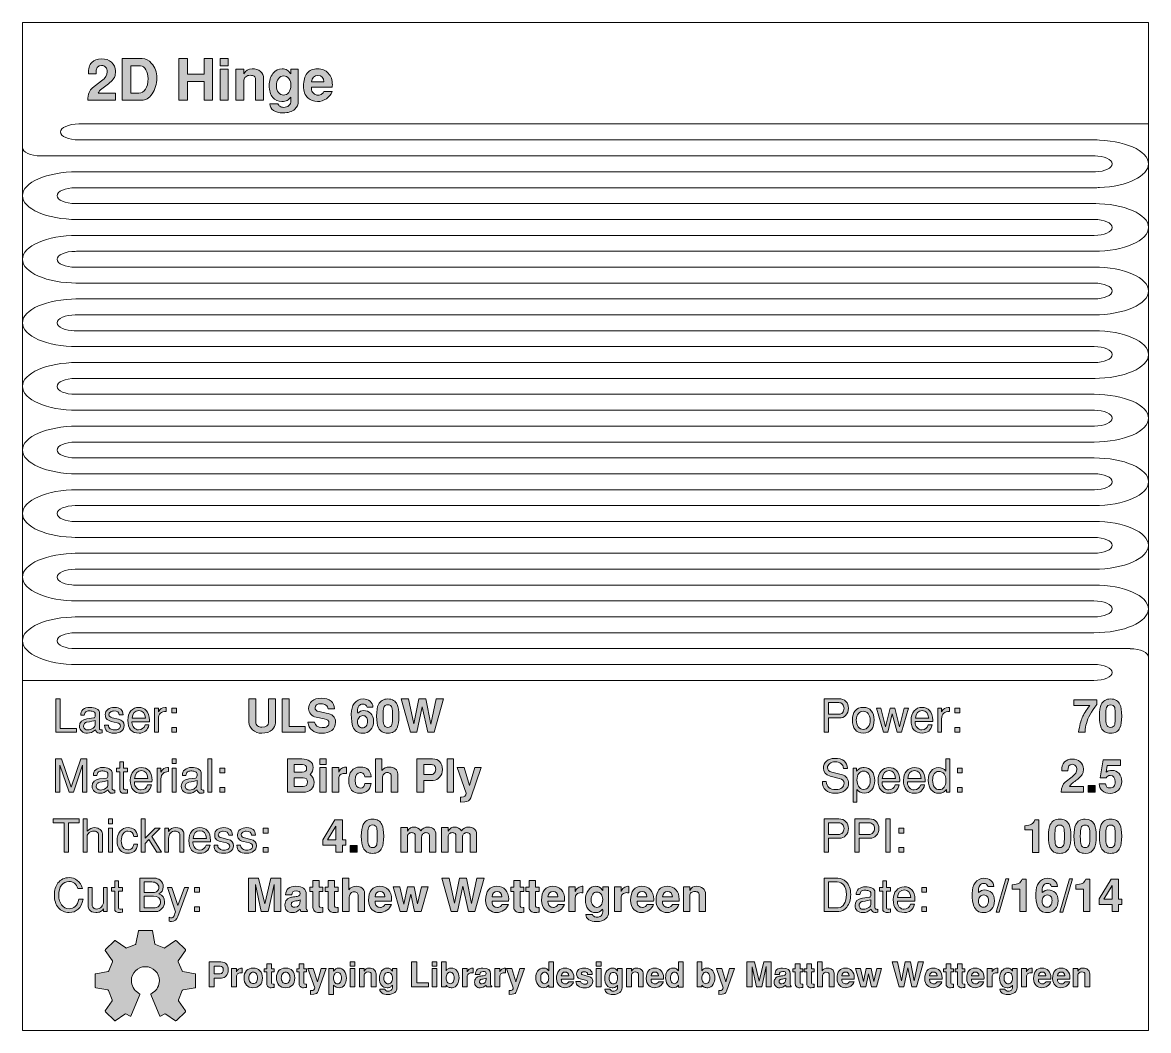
# Model space of a CAD drawing. Header units: inches. Extents: x 0.8 to 4.89, y -4.49 to -0.82.
import ezdxf

# ---------------------------------------------------------------- set-up
doc = ezdxf.new("R2010")
doc.units = ezdxf.units.IN
doc.header["$MEASUREMENT"] = 0
doc.layers.add('Layer 1', color=7, linetype='Continuous')

# ---------------------------------------------------------------- blocks, each defined once
blk = doc.blocks.new('block 2')
at = {"layer": 'Layer 1', "color": 7, "lineweight": 5, "true_color": 0xffffff}
for points in [[(0.7951, -4.4861), (0.7951, -0.8156), (4.8935, -0.8156), (4.8935, -4.4861), (0.7951, -4.4861)], [(0.7951, -1.2703), (0.7951, -1.2703)], [(4.7152, -1.4171), (4.7152, -1.4171)], [(4.6969, -1.7644), (4.6969, -1.7644)], [(4.6969, -1.8223), (4.6969, -1.8223)], [(4.6969, -1.996), (4.6969, -1.996)], [(4.6969, -2.0538), (4.6969, -2.0538)], [(4.6949, -2.8642), (4.6949, -2.8642)], [(0.8612, -3.2115), (0.8612, -3.2115)], [(0.7951, -4.1374), (0.7951, -4.1374)]]:
    blk.add_lwpolyline(points, dxfattribs=at)
for points, knots in [([(4.8935, -1.1852), (4.8935, -1.1852), (0.9996, -1.1852), (0.9996, -1.1852), (0.9631, -1.1852), (0.9334, -1.1982), (0.9334, -1.2143), (0.9334, -1.2303), (0.9631, -1.2433), (0.9996, -1.2433), (0.9996, -1.2433), (4.7071, -1.2433), (4.7071, -1.2433), (4.7071, -1.2433), (4.6952, -1.2433), (4.6952, -1.2433), (4.8047, -1.2433), (4.8935, -1.2823), (4.8935, -1.3303), (4.8935, -1.3754), (4.8153, -1.4124), (4.7151, -1.4168), (4.7086, -1.4171), (4.7019, -1.4172), (4.6952, -1.4172), (4.6952, -1.4172), (4.6292, -1.4171), (4.6292, -1.4171), (4.6292, -1.4171), (0.9873, -1.4171), (0.9873, -1.4171), (0.9873, -1.4171), (0.9873, -1.4173), (0.9873, -1.4173), (0.9508, -1.4173), (0.9212, -1.4302), (0.9212, -1.4462), (0.9212, -1.4621), (0.9508, -1.475), (0.9873, -1.475), (0.9873, -1.475), (0.9846, -1.475), (0.9846, -1.475), (0.9846, -1.475), (4.7021, -1.475), (4.7021, -1.475), (4.7021, -1.475), (4.6952, -1.4749), (4.6952, -1.4749), (4.8047, -1.4749), (4.8935, -1.5138), (4.8935, -1.5618), (4.8935, -1.6098), (4.8047, -1.6488), (4.6952, -1.6488), (4.6952, -1.6488), (4.7152, -1.6487), (4.7152, -1.6487), (4.7152, -1.6487), (0.9915, -1.6487), (0.9915, -1.6487), (0.9915, -1.6487), (0.9873, -1.6489), (0.9873, -1.6489), (0.9508, -1.6489), (0.9212, -1.6619), (0.9212, -1.6778), (0.9212, -1.6937), (0.9508, -1.7067), (0.9873, -1.7067), (0.9873, -1.7067), (0.9882, -1.7065), (0.9882, -1.7065), (0.9882, -1.7065), (4.7001, -1.7065), (4.7001, -1.7065), (4.7001, -1.7065), (4.6952, -1.7063), (4.6952, -1.7063), (4.8047, -1.7063), (4.8935, -1.7452), (4.8935, -1.7932), (4.8935, -1.8413), (4.8047, -1.8802), (4.6952, -1.8802), (4.6952, -1.8802), (4.6989, -1.8802), (4.6989, -1.8802), (4.6989, -1.8802), (0.9894, -1.8802), (0.9894, -1.8802), (0.9894, -1.8802), (0.9873, -1.8804), (0.9873, -1.8804), (0.9508, -1.8804), (0.9212, -1.8933), (0.9212, -1.9092), (0.9212, -1.9252), (0.9508, -1.9381), (0.9873, -1.9381), (0.9873, -1.9381), (0.9826, -1.9381), (0.9826, -1.9381), (0.9826, -1.9381), (4.6952, -1.9381), (4.6952, -1.9381), (4.6952, -1.9381), (4.6952, -1.9378), (4.6952, -1.9378), (4.8047, -1.9378), (4.8935, -1.9768), (4.8935, -2.0248), (4.8935, -2.0728), (4.8047, -2.1117), (4.6952, -2.1117), (4.6952, -2.1117), (4.6989, -2.1117), (4.6989, -2.1117), (4.6989, -2.1117), (0.9894, -2.1117), (0.9894, -2.1117), (0.9894, -2.1117), (0.9873, -2.1119), (0.9873, -2.1119), (0.9508, -2.1119), (0.9212, -2.1248), (0.9212, -2.1408), (0.9212, -2.1567), (0.9508, -2.1696), (0.9873, -2.1696), (0.9873, -2.1696), (0.9826, -2.1696), (0.9826, -2.1696), (0.9826, -2.1696), (4.6952, -2.1696), (4.6952, -2.1696), (4.6952, -2.1696), (4.6952, -2.1694), (4.6952, -2.1694), (4.8047, -2.1694), (4.8935, -2.2084), (4.8935, -2.2564), (4.8935, -2.3044), (4.8047, -2.3433), (4.6952, -2.3434), (4.6952, -2.3434), (4.6925, -2.3434), (4.6925, -2.3434), (4.6925, -2.3434), (0.9894, -2.3433), (0.9894, -2.3433), (0.9894, -2.3433), (0.9873, -2.3435), (0.9873, -2.3435), (0.9508, -2.3435), (0.9212, -2.3564), (0.9212, -2.3724), (0.9212, -2.3883), (0.9508, -2.4012), (0.9873, -2.4012), (0.9873, -2.4012), (0.9826, -2.4012), (0.9826, -2.4012), (0.9826, -2.4012), (4.6882, -2.4011), (4.6882, -2.4011), (4.6882, -2.4011), (4.6952, -2.4012), (4.6952, -2.4012), (4.8047, -2.4012), (4.8935, -2.4398), (4.8935, -2.4879), (4.8935, -2.5359), (4.8047, -2.5748), (4.6952, -2.5748), (4.6952, -2.5748), (4.7016, -2.5748), (4.7016, -2.5748), (4.7016, -2.5748), (0.9894, -2.5748), (0.9894, -2.5748), (0.9894, -2.5748), (0.9873, -2.575), (0.9873, -2.575), (0.9508, -2.575), (0.9212, -2.5879), (0.9212, -2.6038), (0.9212, -2.6198), (0.9508, -2.6327), (0.9873, -2.6327), (0.9873, -2.6327), (0.9893, -2.6326), (0.9893, -2.6326), (0.9893, -2.6326), (4.6981, -2.6326), (4.6981, -2.6326), (4.6981, -2.6326), (4.6949, -2.6324), (4.6949, -2.6324), (4.8044, -2.6324), (4.8932, -2.6713), (4.8932, -2.7194), (4.8932, -2.7674), (4.8044, -2.8063), (4.6949, -2.8063), (4.6949, -2.8063), (4.6864, -2.8063), (4.6864, -2.8063), (4.6864, -2.8063), (0.9874, -2.8063), (0.9874, -2.8063), (0.9874, -2.8063), (0.9873, -2.8065), (0.9873, -2.8065), (0.9508, -2.8065), (0.9212, -2.8194), (0.9212, -2.8353), (0.9212, -2.8513), (0.9508, -2.8642), (0.9873, -2.8642), (0.9873, -2.8642), (0.9805, -2.8642), (0.9805, -2.8642), (0.9805, -2.8642), (4.691, -2.8642), (4.691, -2.8642), (4.691, -2.8642), (4.6949, -2.8642), (4.6949, -2.8642), (4.8044, -2.8642), (4.8932, -2.9029), (4.8932, -2.9509), (4.8932, -2.9989), (4.8044, -3.0378), (4.6949, -3.0378), (4.6949, -3.0378), (4.6949, -3.0378), (4.6949, -3.0378), (4.6949, -3.0378), (0.9874, -3.0378), (0.9874, -3.0378), (0.9874, -3.0378), (0.9873, -3.038), (0.9873, -3.038), (0.9508, -3.038), (0.9212, -3.0509), (0.9212, -3.0669), (0.9212, -3.0828), (0.9508, -3.0957), (0.9873, -3.0957), (0.9873, -3.0957), (0.9874, -3.0957), (0.9874, -3.0957), (0.9874, -3.0957), (4.8274, -3.0957), (4.8274, -3.0957), (4.8274, -3.0957), (4.8274, -3.0962), (4.8274, -3.0962), (4.8639, -3.0962), (4.8935, -3.1102), (4.8935, -3.1274)], [0, 0, 0, 0, 1, 1, 1, 2, 2, 2, 3, 3, 3, 4, 4, 4, 5, 5, 5, 6, 6, 6, 7, 7, 7, 8, 8, 8, 9, 9, 9, 10, 10, 10, 11, 11, 11, 12, 12, 12, 13, 13, 13, 14, 14, 14, 15, 15, 15, 16, 16, 16, 17, 17, 17, 18, 18, 18, 19, 19, 19, 20, 20, 20, 21, 21, 21, 22, 22, 22, 23, 23, 23, 24, 24, 24, 25, 25, 25, 26, 26, 26, 27, 27, 27, 28, 28, 28, 29, 29, 29, 30, 30, 30, 31, 31, 31, 32, 32, 32, 33, 33, 33, 34, 34, 34, 35, 35, 35, 36, 36, 36, 37, 37, 37, 38, 38, 38, 39, 39, 39, 40, 40, 40, 41, 41, 41, 42, 42, 42, 43, 43, 43, 44, 44, 44, 45, 45, 45, 46, 46, 46, 47, 47, 47, 48, 48, 48, 49, 49, 49, 50, 50, 50, 51, 51, 51, 52, 52, 52, 53, 53, 53, 54, 54, 54, 55, 55, 55, 56, 56, 56, 57, 57, 57, 58, 58, 58, 59, 59, 59, 60, 60, 60, 61, 61, 61, 62, 62, 62, 63, 63, 63, 64, 64, 64, 65, 65, 65, 66, 66, 66, 67, 67, 67, 68, 68, 68, 69, 69, 69, 70, 70, 70, 71, 71, 71, 72, 72, 72, 73, 73, 73, 74, 74, 74, 75, 75, 75, 76, 76, 76, 77, 77, 77, 78, 78, 78, 79, 79, 79, 80, 80, 80, 81, 81, 81, 82, 82, 82, 83, 83, 83, 84, 84, 84, 85, 85, 85, 86, 86, 86, 87, 87, 87, 87]), ([(0.7951, -1.2703), (0.7951, -1.2875), (0.8247, -1.3014), (0.8612, -1.3014), (0.8612, -1.3014), (0.8612, -1.3014), (0.8612, -1.3014), (0.8612, -1.3014), (4.6989, -1.3014), (4.6989, -1.3014), (4.6989, -1.3014), (4.6954, -1.3014), (4.6954, -1.3014), (4.7319, -1.3014), (4.7615, -1.3144), (4.7615, -1.3304), (4.7615, -1.3456), (4.7347, -1.3581), (4.7005, -1.3593), (4.7005, -1.3593), (4.6989, -1.3593), (4.6989, -1.3593), (4.6978, -1.3594), (4.6966, -1.3594), (4.6954, -1.3594), (4.6954, -1.3594), (4.6666, -1.3593), (4.6666, -1.3593), (4.6666, -1.3593), (0.9914, -1.3593), (0.9914, -1.3593), (0.9914, -1.3593), (0.9934, -1.3593), (0.9934, -1.3593), (0.8839, -1.3593), (0.7951, -1.3982), (0.7951, -1.4461), (0.7951, -1.494), (0.8839, -1.5329), (0.9934, -1.5329), (0.9934, -1.5329), (0.9914, -1.5329), (0.9914, -1.5329), (0.9914, -1.5329), (4.6989, -1.5329), (4.6989, -1.5329), (4.6989, -1.5329), (4.6954, -1.5329), (4.6954, -1.5329), (4.7319, -1.5329), (4.7615, -1.5459), (4.7615, -1.5619), (4.7615, -1.5779), (4.7319, -1.5909), (4.6954, -1.5909), (4.6954, -1.5909), (4.6954, -1.5908), (4.6954, -1.5908), (4.6954, -1.5908), (0.9914, -1.5908), (0.9914, -1.5908), (0.9914, -1.5908), (0.9934, -1.5909), (0.9934, -1.5909), (0.8839, -1.5909), (0.7951, -1.6298), (0.7951, -1.6777), (0.7951, -1.7257), (0.8839, -1.7645), (0.9934, -1.7645), (0.9934, -1.7645), (0.9893, -1.7644), (0.9893, -1.7644), (0.9893, -1.7644), (4.677, -1.7644), (4.677, -1.7644), (4.677, -1.7644), (4.6954, -1.7644), (4.6954, -1.7644), (4.7319, -1.7644), (4.7615, -1.7773), (4.7615, -1.7933), (4.7615, -1.8093), (4.7319, -1.8223), (4.6954, -1.8223), (4.6954, -1.8223), (4.6793, -1.8223), (4.6793, -1.8223), (4.6793, -1.8223), (0.9893, -1.8223), (0.9893, -1.8223), (0.9893, -1.8223), (0.9934, -1.8223), (0.9934, -1.8223), (0.8839, -1.8223), (0.7951, -1.8612), (0.7951, -1.9091), (0.7951, -1.9571), (0.8839, -1.996), (0.9934, -1.996), (0.9934, -1.996), (0.9893, -1.996), (0.9893, -1.996), (0.9893, -1.996), (4.677, -1.996), (4.677, -1.996), (4.677, -1.996), (4.6954, -1.9959), (4.6954, -1.9959), (4.7319, -1.9959), (4.7615, -2.0089), (4.7615, -2.0249), (4.7615, -2.0409), (4.7319, -2.0538), (4.6954, -2.0538), (4.6954, -2.0538), (4.6701, -2.0538), (4.6701, -2.0538), (4.6701, -2.0538), (0.9893, -2.0538), (0.9893, -2.0538), (0.9893, -2.0538), (0.9934, -2.0538), (0.9934, -2.0538), (0.8839, -2.0539), (0.7951, -2.0927), (0.7951, -2.1407), (0.7951, -2.1886), (0.8839, -2.2275), (0.9934, -2.2275), (0.9934, -2.2275), (0.9893, -2.2275), (0.9893, -2.2275), (0.9893, -2.2275), (4.6969, -2.2275), (4.6969, -2.2275), (4.6969, -2.2275), (4.6954, -2.2275), (4.6954, -2.2275), (4.7319, -2.2275), (4.7615, -2.2405), (4.7615, -2.2565), (4.7615, -2.2725), (4.7319, -2.2855), (4.6954, -2.2855), (4.6954, -2.2855), (4.6969, -2.2854), (4.6969, -2.2854), (4.6969, -2.2854), (0.9893, -2.2854), (0.9893, -2.2854), (0.9893, -2.2854), (0.9934, -2.2855), (0.9934, -2.2855), (0.8839, -2.2855), (0.7951, -2.3243), (0.7951, -2.3723), (0.7951, -2.4202), (0.8839, -2.4591), (0.9934, -2.4591), (0.9934, -2.4591), (0.9893, -2.459), (0.9893, -2.459), (0.9893, -2.459), (4.6969, -2.459), (4.6969, -2.459), (4.6969, -2.459), (4.6954, -2.459), (4.6954, -2.459), (4.7319, -2.459), (4.7615, -2.4719), (4.7615, -2.4879), (4.7615, -2.5039), (4.7319, -2.5169), (4.6954, -2.5169), (4.6954, -2.5169), (4.6969, -2.5169), (4.6969, -2.5169), (4.6969, -2.5169), (0.9893, -2.5169), (0.9893, -2.5169), (0.9893, -2.5169), (0.9934, -2.5169), (0.9934, -2.5169), (0.8839, -2.5169), (0.7951, -2.5558), (0.7951, -2.6037), (0.7951, -2.6517), (0.8839, -2.6906), (0.9934, -2.6906), (0.9934, -2.6906), (0.9873, -2.6905), (0.9873, -2.6905), (0.9873, -2.6905), (4.6949, -2.6905), (4.6949, -2.6905), (4.6949, -2.6905), (4.6951, -2.6905), (4.6951, -2.6905), (4.7316, -2.6905), (4.7612, -2.7034), (4.7612, -2.7194), (4.7612, -2.7354), (4.7316, -2.7484), (4.6951, -2.7484), (4.6951, -2.7484), (4.6949, -2.7484), (4.6949, -2.7484), (4.6949, -2.7484), (0.9873, -2.7484), (0.9873, -2.7484), (0.9873, -2.7484), (0.9934, -2.7484), (0.9934, -2.7484), (0.8839, -2.7484), (0.7951, -2.7873), (0.7951, -2.8352), (0.7951, -2.8832), (0.8839, -2.9221), (0.9934, -2.9221), (0.9934, -2.9221), (0.9873, -2.9221), (0.9873, -2.9221), (0.9873, -2.9221), (4.691, -2.9221), (4.691, -2.9221), (4.691, -2.9221), (4.6949, -2.9221), (4.6949, -2.9221), (4.6949, -2.9221), (4.6951, -2.922), (4.6951, -2.922), (4.7316, -2.922), (4.7612, -2.935), (4.7612, -2.951), (4.7612, -2.967), (4.7316, -2.98), (4.6951, -2.98), (4.6951, -2.98), (4.6949, -2.98), (4.6949, -2.98), (4.6949, -2.98), (4.6913, -2.98), (4.6913, -2.98), (4.6913, -2.98), (0.9873, -2.98), (0.9873, -2.98), (0.9873, -2.98), (0.9934, -2.98), (0.9934, -2.98), (0.8839, -2.98), (0.7951, -3.0188), (0.7951, -3.0668), (0.7951, -3.1147), (0.8839, -3.1536), (0.9934, -3.1536), (0.9934, -3.1536), (0.9873, -3.1536), (0.9873, -3.1536), (0.9873, -3.1536), (4.6949, -3.1536), (4.6949, -3.1536), (4.6949, -3.1536), (4.6951, -3.1534), (4.6951, -3.1534), (4.7316, -3.1534), (4.7612, -3.1664), (4.7612, -3.1824), (4.7612, -3.1985), (4.7316, -3.2115), (4.6951, -3.2115), (4.6951, -3.2115), (4.6949, -3.2115), (4.6949, -3.2115), (4.6949, -3.2115), (0.7951, -3.2115), (0.7951, -3.2115)], [0, 0, 0, 0, 1, 1, 1, 2, 2, 2, 3, 3, 3, 4, 4, 4, 5, 5, 5, 6, 6, 6, 7, 7, 7, 8, 8, 8, 9, 9, 9, 10, 10, 10, 11, 11, 11, 12, 12, 12, 13, 13, 13, 14, 14, 14, 15, 15, 15, 16, 16, 16, 17, 17, 17, 18, 18, 18, 19, 19, 19, 20, 20, 20, 21, 21, 21, 22, 22, 22, 23, 23, 23, 24, 24, 24, 25, 25, 25, 26, 26, 26, 27, 27, 27, 28, 28, 28, 29, 29, 29, 30, 30, 30, 31, 31, 31, 32, 32, 32, 33, 33, 33, 34, 34, 34, 35, 35, 35, 36, 36, 36, 37, 37, 37, 38, 38, 38, 39, 39, 39, 40, 40, 40, 41, 41, 41, 42, 42, 42, 43, 43, 43, 44, 44, 44, 45, 45, 45, 46, 46, 46, 47, 47, 47, 48, 48, 48, 49, 49, 49, 50, 50, 50, 51, 51, 51, 52, 52, 52, 53, 53, 53, 54, 54, 54, 55, 55, 55, 56, 56, 56, 57, 57, 57, 58, 58, 58, 59, 59, 59, 60, 60, 60, 61, 61, 61, 62, 62, 62, 63, 63, 63, 64, 64, 64, 65, 65, 65, 66, 66, 66, 67, 67, 67, 68, 68, 68, 69, 69, 69, 70, 70, 70, 71, 71, 71, 72, 72, 72, 73, 73, 73, 74, 74, 74, 75, 75, 75, 76, 76, 76, 77, 77, 77, 78, 78, 78, 79, 79, 79, 80, 80, 80, 81, 81, 81, 82, 82, 82, 83, 83, 83, 84, 84, 84, 85, 85, 85, 86, 86, 86, 87, 87, 87, 88, 88, 88, 89, 89, 89, 90, 90, 90, 91, 91, 91, 92, 92, 92, 92]), ([(4.7005, -1.3593), (4.7, -1.3593), (4.6995, -1.3593), (4.6989, -1.3593), (4.6989, -1.3593), (4.7005, -1.3593), (4.7005, -1.3593)], [0, 0, 0, 0, 1, 1, 1, 2, 2, 2, 2])]:
    blk.add_open_spline(points, degree=3, knots=knots, dxfattribs=at)
blk = doc.blocks.new('block 3')
at = {"layer": 'Layer 1', "true_color": 0xed1f24}
h = blk.add_hatch(color=240, dxfattribs=at)
h.dxf.hatch_style = 2
edge = h.paths.add_edge_path()
edge.add_spline(control_points=[(1.1333, -0.9922), (1.1333, -1.0013), (1.1325, -1.0082), (1.1308, -1.0126), (1.1294, -1.0161), (1.1262, -1.0207), (1.1212, -1.0263), (1.1162, -1.032), (1.1103, -1.0374), (1.1036, -1.0424), (1.0969, -1.0474), (1.0903, -1.0524), (1.0839, -1.0573), (1.0775, -1.0622), (1.0731, -1.0674), (1.0706, -1.0728), (1.0706, -1.0728), (1.1333, -1.0728), (1.1333, -1.0728), (1.1333, -1.0728), (1.1333, -1.0988), (1.1333, -1.0988), (1.1333, -1.0988), (1.0325, -1.0988), (1.0325, -1.0988), (1.0337, -1.0766), (1.0396, -1.0615), (1.0501, -1.0534), (1.0501, -1.0534), (1.0829, -1.0282), (1.0829, -1.0282), (1.0966, -1.0177), (1.1035, -1.0066), (1.1035, -0.9949), (1.1035, -0.9882), (1.1016, -0.9827), (1.0977, -0.9783), (1.0938, -0.974), (1.0889, -0.9718), (1.0829, -0.9718), (1.0687, -0.9718), (1.062, -0.9819), (1.0628, -1.0022), (1.0628, -1.0022), (1.0347, -1.0022), (1.0347, -1.0022), (1.0342, -0.9843), (1.0384, -0.9706), (1.0472, -0.9611), (1.0557, -0.9523), (1.0675, -0.9478), (1.0827, -0.9478), (1.0977, -0.9478), (1.1099, -0.9519), (1.1192, -0.9602), (1.1286, -0.9685), (1.1333, -0.9791), (1.1333, -0.9922)], knot_values=[0, 0, 0, 0, 1, 1, 1, 2, 2, 2, 3, 3, 3, 4, 4, 4, 5, 5, 5, 6, 6, 6, 7, 7, 7, 8, 8, 8, 9, 9, 9, 10, 10, 10, 11, 11, 11, 12, 12, 12, 13, 13, 13, 14, 14, 14, 15, 15, 15, 16, 16, 16, 17, 17, 17, 18, 18, 18, 19, 19, 19, 19], degree=3, periodic=1)
h = blk.add_hatch(color=240, dxfattribs=at)
h.dxf.hatch_style = 2
edge = h.paths.add_edge_path()
edge.add_spline(control_points=[(1.2837, -1.0176), (1.2837, -1.0404), (1.278, -1.0598), (1.2666, -1.0757), (1.2558, -1.0911), (1.2432, -1.0988), (1.2287, -1.0988), (1.2287, -1.0988), (1.1579, -1.0988), (1.1579, -1.0988), (1.1579, -1.0988), (1.1579, -0.947), (1.1579, -0.947), (1.1579, -0.947), (1.231, -0.947), (1.231, -0.947), (1.2431, -0.947), (1.2544, -0.9527), (1.265, -0.9643), (1.2775, -0.978), (1.2837, -0.9958), (1.2837, -1.0176)], knot_values=[0, 0, 0, 0, 1, 1, 1, 2, 2, 2, 3, 3, 3, 4, 4, 4, 5, 5, 5, 6, 6, 6, 7, 7, 7, 7], degree=3, periodic=1)
edge = h.paths.add_edge_path()
edge.add_spline(control_points=[(1.2523, -1.0201), (1.2523, -1.0077), (1.2497, -0.997), (1.2445, -0.9878), (1.2391, -0.9781), (1.2323, -0.9732), (1.2241, -0.9732), (1.2241, -0.9732), (1.1891, -0.9732), (1.1891, -0.9732), (1.1891, -0.9732), (1.1891, -1.0728), (1.1891, -1.0728), (1.1891, -1.0728), (1.2179, -1.0728), (1.2179, -1.0728), (1.228, -1.0728), (1.2363, -1.0681), (1.2427, -1.0587), (1.2491, -1.0494), (1.2523, -1.0365), (1.2523, -1.0201)], knot_values=[0, 0, 0, 0, 1, 1, 1, 2, 2, 2, 3, 3, 3, 4, 4, 4, 5, 5, 5, 6, 6, 6, 7, 7, 7, 7], degree=3, periodic=1)
h = blk.add_hatch(color=240, dxfattribs=at)
h.dxf.hatch_style = 2
h.paths.add_polyline_path([(1.487, -1.0988), (1.4558, -1.0988), (1.4558, -1.0301), (1.3956, -1.0301), (1.3956, -1.0988), (1.3643, -1.0988), (1.3643, -0.947), (1.3956, -0.947), (1.3956, -1.0041), (1.4558, -1.0041), (1.4558, -0.947), (1.487, -0.947)])
h = blk.add_hatch(color=240, dxfattribs=at)
h.dxf.hatch_style = 2
h.paths.add_polyline_path([(1.5439, -0.973), (1.5147, -0.973), (1.5147, -0.947), (1.5439, -0.947)])
h.paths.add_polyline_path([(1.5439, -1.0988), (1.5147, -1.0988), (1.5147, -0.9859), (1.5439, -0.9859)])
h = blk.add_hatch(color=240, dxfattribs=at)
h.dxf.hatch_style = 2
edge = h.paths.add_edge_path()
edge.add_spline(control_points=[(1.6725, -1.0988), (1.6725, -1.0988), (1.6433, -1.0988), (1.6433, -1.0988), (1.6433, -1.0988), (1.6433, -1.0213), (1.6433, -1.0213), (1.6433, -1.0172), (1.6415, -1.0139), (1.6381, -1.0115), (1.6346, -1.009), (1.6299, -1.0078), (1.6239, -1.0078), (1.6174, -1.0078), (1.6119, -1.0095), (1.6076, -1.013), (1.6032, -1.0165), (1.601, -1.0209), (1.601, -1.0261), (1.601, -1.0261), (1.601, -1.0988), (1.601, -1.0988), (1.601, -1.0988), (1.5718, -1.0988), (1.5718, -1.0988), (1.5718, -1.0988), (1.5718, -0.9859), (1.5718, -0.9859), (1.5718, -0.9859), (1.601, -0.9859), (1.601, -0.9859), (1.601, -0.9859), (1.601, -1.0028), (1.601, -1.0028), (1.6075, -0.9903), (1.6174, -0.9841), (1.6306, -0.9841), (1.6432, -0.9841), (1.6534, -0.9873), (1.661, -0.9938), (1.6686, -1.0004), (1.6725, -1.009), (1.6725, -1.0197), (1.6725, -1.0197), (1.6725, -1.0988), (1.6725, -1.0988)], knot_values=[0, 0, 0, 0, 1, 1, 1, 2, 2, 2, 3, 3, 3, 4, 4, 4, 5, 5, 5, 6, 6, 6, 7, 7, 7, 8, 8, 8, 9, 9, 9, 10, 10, 10, 11, 11, 11, 12, 12, 12, 13, 13, 13, 14, 14, 14, 15, 15, 15, 15], degree=3, periodic=1)
h = blk.add_hatch(color=240, dxfattribs=at)
h.dxf.hatch_style = 2
edge = h.paths.add_edge_path()
edge.add_spline(control_points=[(1.7987, -1.103), (1.7987, -1.1143), (1.7945, -1.1237), (1.786, -1.1313), (1.7761, -1.1402), (1.762, -1.1447), (1.7437, -1.1447), (1.7288, -1.1447), (1.7171, -1.1418), (1.7086, -1.136), (1.7001, -1.1303), (1.6954, -1.1223), (1.6947, -1.112), (1.6947, -1.112), (1.7253, -1.112), (1.7253, -1.112), (1.726, -1.1153), (1.7283, -1.1183), (1.732, -1.1208), (1.7358, -1.1234), (1.7403, -1.1247), (1.7454, -1.1247), (1.7532, -1.1247), (1.7596, -1.1225), (1.7645, -1.1181), (1.7694, -1.1137), (1.7718, -1.1079), (1.7718, -1.1007), (1.7718, -1.0932), (1.7718, -1.0888), (1.7716, -1.0876), (1.767, -1.0933), (1.7626, -1.0973), (1.7584, -1.0995), (1.7534, -1.1023), (1.747, -1.1036), (1.7394, -1.1036), (1.7254, -1.1036), (1.7143, -1.0986), (1.7061, -1.0884), (1.6974, -1.0779), (1.6931, -1.0634), (1.6931, -1.0449), (1.6931, -1.0277), (1.6975, -1.0132), (1.7065, -1.0016), (1.7154, -0.9899), (1.7264, -0.9841), (1.7396, -0.9841), (1.747, -0.9841), (1.7533, -0.9858), (1.7586, -0.9893), (1.7625, -0.9919), (1.7669, -0.9964), (1.7718, -1.0028), (1.7718, -1.0028), (1.7718, -0.9859), (1.7718, -0.9859), (1.7718, -0.9859), (1.7987, -0.9859), (1.7987, -0.9859), (1.7987, -0.9859), (1.7987, -1.103), (1.7987, -1.103)], knot_values=[0, 0, 0, 0, 1, 1, 1, 2, 2, 2, 3, 3, 3, 4, 4, 4, 5, 5, 5, 6, 6, 6, 7, 7, 7, 8, 8, 8, 9, 9, 9, 10, 10, 10, 11, 11, 11, 12, 12, 12, 13, 13, 13, 14, 14, 14, 15, 15, 15, 16, 16, 16, 17, 17, 17, 18, 18, 18, 19, 19, 19, 20, 20, 20, 21, 21, 21, 21], degree=3, periodic=1)
edge = h.paths.add_edge_path()
edge.add_spline(control_points=[(1.7718, -1.0441), (1.7718, -1.0343), (1.7693, -1.0263), (1.7643, -1.0199), (1.7593, -1.0135), (1.753, -1.0103), (1.7454, -1.0103), (1.7376, -1.0103), (1.7313, -1.0137), (1.7266, -1.0204), (1.7219, -1.0272), (1.7195, -1.0358), (1.7195, -1.0464), (1.7195, -1.0559), (1.722, -1.064), (1.7269, -1.0704), (1.7319, -1.0769), (1.7379, -1.0801), (1.7449, -1.0801), (1.7527, -1.0801), (1.759, -1.0771), (1.7639, -1.0711), (1.7692, -1.0646), (1.7718, -1.0556), (1.7718, -1.0441)], knot_values=[0, 0, 0, 0, 1, 1, 1, 2, 2, 2, 3, 3, 3, 4, 4, 4, 5, 5, 5, 6, 6, 6, 7, 7, 7, 8, 8, 8, 8], degree=3, periodic=1)
h = blk.add_hatch(color=240, dxfattribs=at)
h.dxf.hatch_style = 2
edge = h.paths.add_edge_path()
edge.add_spline(control_points=[(1.9229, -1.0426), (1.9229, -1.0459), (1.9227, -1.0489), (1.9222, -1.0516), (1.9222, -1.0516), (1.8475, -1.0516), (1.8475, -1.0516), (1.8472, -1.0524), (1.847, -1.0537), (1.847, -1.0555), (1.847, -1.0629), (1.8493, -1.0688), (1.8538, -1.0733), (1.8584, -1.0778), (1.8643, -1.0801), (1.8716, -1.0801), (1.8764, -1.0801), (1.8809, -1.0787), (1.885, -1.0759), (1.8887, -1.0733), (1.8911, -1.0703), (1.892, -1.067), (1.892, -1.067), (1.9216, -1.067), (1.9216, -1.067), (1.9177, -1.0779), (1.9109, -1.0868), (1.9011, -1.0934), (1.8913, -1.1001), (1.8804, -1.1034), (1.8683, -1.1034), (1.8548, -1.1034), (1.8435, -1.0992), (1.8343, -1.0907), (1.8234, -1.0806), (1.8179, -1.0661), (1.8179, -1.0472), (1.8179, -1.0269), (1.8223, -1.0113), (1.8311, -1.0004), (1.8399, -0.9895), (1.8526, -0.9841), (1.8691, -0.9841), (1.8852, -0.9841), (1.8982, -0.9894), (1.9081, -1.0002), (1.9179, -1.011), (1.9229, -1.0251), (1.9229, -1.0426)], knot_values=[0, 0, 0, 0, 1, 1, 1, 2, 2, 2, 3, 3, 3, 4, 4, 4, 5, 5, 5, 6, 6, 6, 7, 7, 7, 8, 8, 8, 9, 9, 9, 10, 10, 10, 11, 11, 11, 12, 12, 12, 13, 13, 13, 14, 14, 14, 15, 15, 15, 16, 16, 16, 16], degree=3, periodic=1)
edge = h.paths.add_edge_path()
edge.add_spline(control_points=[(1.892, -1.032), (1.8912, -1.0163), (1.8839, -1.0084), (1.8702, -1.0084), (1.8563, -1.0084), (1.8486, -1.0163), (1.847, -1.032), (1.847, -1.032), (1.892, -1.032), (1.892, -1.032)], knot_values=[0, 0, 0, 0, 1, 1, 1, 2, 2, 2, 3, 3, 3, 3], degree=3, periodic=1)
at = {"layer": 'Layer 1', "lineweight": 0}
for points in [[(1.487, -1.0988), (1.4558, -1.0988), (1.4558, -1.0301), (1.3956, -1.0301), (1.3956, -1.0988), (1.3643, -1.0988), (1.3643, -0.947), (1.3956, -0.947), (1.3956, -1.0041), (1.4558, -1.0041), (1.4558, -0.947), (1.487, -0.947), (1.487, -1.0988)], [(1.5439, -0.973), (1.5147, -0.973), (1.5147, -0.947), (1.5439, -0.947), (1.5439, -0.973)], [(1.5439, -1.0988), (1.5147, -1.0988), (1.5147, -0.9859), (1.5439, -0.9859), (1.5439, -1.0988)]]:
    blk.add_lwpolyline(points, dxfattribs=at)
for points, knots in [([(1.1333, -0.9922), (1.1333, -1.0013), (1.1325, -1.0082), (1.1308, -1.0126), (1.1294, -1.0161), (1.1262, -1.0207), (1.1212, -1.0263), (1.1162, -1.032), (1.1103, -1.0374), (1.1036, -1.0424), (1.0969, -1.0474), (1.0903, -1.0524), (1.0839, -1.0573), (1.0775, -1.0622), (1.0731, -1.0674), (1.0706, -1.0728), (1.0706, -1.0728), (1.1333, -1.0728), (1.1333, -1.0728), (1.1333, -1.0728), (1.1333, -1.0988), (1.1333, -1.0988), (1.1333, -1.0988), (1.0325, -1.0988), (1.0325, -1.0988), (1.0337, -1.0766), (1.0396, -1.0615), (1.0501, -1.0534), (1.0501, -1.0534), (1.0829, -1.0282), (1.0829, -1.0282), (1.0966, -1.0177), (1.1035, -1.0066), (1.1035, -0.9949), (1.1035, -0.9882), (1.1016, -0.9827), (1.0977, -0.9783), (1.0938, -0.974), (1.0889, -0.9718), (1.0829, -0.9718), (1.0687, -0.9718), (1.062, -0.9819), (1.0628, -1.0022), (1.0628, -1.0022), (1.0347, -1.0022), (1.0347, -1.0022), (1.0342, -0.9843), (1.0384, -0.9706), (1.0472, -0.9611), (1.0557, -0.9523), (1.0675, -0.9478), (1.0827, -0.9478), (1.0977, -0.9478), (1.1099, -0.9519), (1.1192, -0.9602), (1.1286, -0.9685), (1.1333, -0.9791), (1.1333, -0.9922)], [0, 0, 0, 0, 1, 1, 1, 2, 2, 2, 3, 3, 3, 4, 4, 4, 5, 5, 5, 6, 6, 6, 7, 7, 7, 8, 8, 8, 9, 9, 9, 10, 10, 10, 11, 11, 11, 12, 12, 12, 13, 13, 13, 14, 14, 14, 15, 15, 15, 16, 16, 16, 17, 17, 17, 18, 18, 18, 19, 19, 19, 19]), ([(1.2837, -1.0176), (1.2837, -1.0404), (1.278, -1.0598), (1.2666, -1.0757), (1.2558, -1.0911), (1.2432, -1.0988), (1.2287, -1.0988), (1.2287, -1.0988), (1.1579, -1.0988), (1.1579, -1.0988), (1.1579, -1.0988), (1.1579, -0.947), (1.1579, -0.947), (1.1579, -0.947), (1.231, -0.947), (1.231, -0.947), (1.2431, -0.947), (1.2544, -0.9527), (1.265, -0.9643), (1.2775, -0.978), (1.2837, -0.9958), (1.2837, -1.0176)], [0, 0, 0, 0, 1, 1, 1, 2, 2, 2, 3, 3, 3, 4, 4, 4, 5, 5, 5, 6, 6, 6, 7, 7, 7, 7]), ([(1.2523, -1.0201), (1.2523, -1.0077), (1.2497, -0.997), (1.2445, -0.9878), (1.2391, -0.9781), (1.2323, -0.9732), (1.2241, -0.9732), (1.2241, -0.9732), (1.1891, -0.9732), (1.1891, -0.9732), (1.1891, -0.9732), (1.1891, -1.0728), (1.1891, -1.0728), (1.1891, -1.0728), (1.2179, -1.0728), (1.2179, -1.0728), (1.228, -1.0728), (1.2363, -1.0681), (1.2427, -1.0587), (1.2491, -1.0494), (1.2523, -1.0365), (1.2523, -1.0201)], [0, 0, 0, 0, 1, 1, 1, 2, 2, 2, 3, 3, 3, 4, 4, 4, 5, 5, 5, 6, 6, 6, 7, 7, 7, 7]), ([(1.6725, -1.0988), (1.6725, -1.0988), (1.6433, -1.0988), (1.6433, -1.0988), (1.6433, -1.0988), (1.6433, -1.0213), (1.6433, -1.0213), (1.6433, -1.0172), (1.6415, -1.0139), (1.6381, -1.0115), (1.6346, -1.009), (1.6299, -1.0078), (1.6239, -1.0078), (1.6174, -1.0078), (1.6119, -1.0095), (1.6076, -1.013), (1.6032, -1.0165), (1.601, -1.0209), (1.601, -1.0261), (1.601, -1.0261), (1.601, -1.0988), (1.601, -1.0988), (1.601, -1.0988), (1.5718, -1.0988), (1.5718, -1.0988), (1.5718, -1.0988), (1.5718, -0.9859), (1.5718, -0.9859), (1.5718, -0.9859), (1.601, -0.9859), (1.601, -0.9859), (1.601, -0.9859), (1.601, -1.0028), (1.601, -1.0028), (1.6075, -0.9903), (1.6174, -0.9841), (1.6306, -0.9841), (1.6432, -0.9841), (1.6534, -0.9873), (1.661, -0.9938), (1.6686, -1.0004), (1.6725, -1.009), (1.6725, -1.0197), (1.6725, -1.0197), (1.6725, -1.0988), (1.6725, -1.0988)], [0, 0, 0, 0, 1, 1, 1, 2, 2, 2, 3, 3, 3, 4, 4, 4, 5, 5, 5, 6, 6, 6, 7, 7, 7, 8, 8, 8, 9, 9, 9, 10, 10, 10, 11, 11, 11, 12, 12, 12, 13, 13, 13, 14, 14, 14, 15, 15, 15, 15]), ([(1.7987, -1.103), (1.7987, -1.1143), (1.7945, -1.1237), (1.786, -1.1313), (1.7761, -1.1402), (1.762, -1.1447), (1.7437, -1.1447), (1.7288, -1.1447), (1.7171, -1.1418), (1.7086, -1.136), (1.7001, -1.1303), (1.6954, -1.1223), (1.6947, -1.112), (1.6947, -1.112), (1.7253, -1.112), (1.7253, -1.112), (1.726, -1.1153), (1.7283, -1.1183), (1.732, -1.1208), (1.7358, -1.1234), (1.7403, -1.1247), (1.7454, -1.1247), (1.7532, -1.1247), (1.7596, -1.1225), (1.7645, -1.1181), (1.7694, -1.1137), (1.7718, -1.1079), (1.7718, -1.1007), (1.7718, -1.0932), (1.7718, -1.0888), (1.7716, -1.0876), (1.767, -1.0933), (1.7626, -1.0973), (1.7584, -1.0995), (1.7534, -1.1023), (1.747, -1.1036), (1.7394, -1.1036), (1.7254, -1.1036), (1.7143, -1.0986), (1.7061, -1.0884), (1.6974, -1.0779), (1.6931, -1.0634), (1.6931, -1.0449), (1.6931, -1.0277), (1.6975, -1.0132), (1.7065, -1.0016), (1.7154, -0.9899), (1.7264, -0.9841), (1.7396, -0.9841), (1.747, -0.9841), (1.7533, -0.9858), (1.7586, -0.9893), (1.7625, -0.9919), (1.7669, -0.9964), (1.7718, -1.0028), (1.7718, -1.0028), (1.7718, -0.9859), (1.7718, -0.9859), (1.7718, -0.9859), (1.7987, -0.9859), (1.7987, -0.9859), (1.7987, -0.9859), (1.7987, -1.103), (1.7987, -1.103)], [0, 0, 0, 0, 1, 1, 1, 2, 2, 2, 3, 3, 3, 4, 4, 4, 5, 5, 5, 6, 6, 6, 7, 7, 7, 8, 8, 8, 9, 9, 9, 10, 10, 10, 11, 11, 11, 12, 12, 12, 13, 13, 13, 14, 14, 14, 15, 15, 15, 16, 16, 16, 17, 17, 17, 18, 18, 18, 19, 19, 19, 20, 20, 20, 21, 21, 21, 21]), ([(1.7718, -1.0441), (1.7718, -1.0343), (1.7693, -1.0263), (1.7643, -1.0199), (1.7593, -1.0135), (1.753, -1.0103), (1.7454, -1.0103), (1.7376, -1.0103), (1.7313, -1.0137), (1.7266, -1.0204), (1.7219, -1.0272), (1.7195, -1.0358), (1.7195, -1.0464), (1.7195, -1.0559), (1.722, -1.064), (1.7269, -1.0704), (1.7319, -1.0769), (1.7379, -1.0801), (1.7449, -1.0801), (1.7527, -1.0801), (1.759, -1.0771), (1.7639, -1.0711), (1.7692, -1.0646), (1.7718, -1.0556), (1.7718, -1.0441)], [0, 0, 0, 0, 1, 1, 1, 2, 2, 2, 3, 3, 3, 4, 4, 4, 5, 5, 5, 6, 6, 6, 7, 7, 7, 8, 8, 8, 8]), ([(1.9229, -1.0426), (1.9229, -1.0459), (1.9227, -1.0489), (1.9222, -1.0516), (1.9222, -1.0516), (1.8475, -1.0516), (1.8475, -1.0516), (1.8472, -1.0524), (1.847, -1.0537), (1.847, -1.0555), (1.847, -1.0629), (1.8493, -1.0688), (1.8538, -1.0733), (1.8584, -1.0778), (1.8643, -1.0801), (1.8716, -1.0801), (1.8764, -1.0801), (1.8809, -1.0787), (1.885, -1.0759), (1.8887, -1.0733), (1.8911, -1.0703), (1.892, -1.067), (1.892, -1.067), (1.9216, -1.067), (1.9216, -1.067), (1.9177, -1.0779), (1.9109, -1.0868), (1.9011, -1.0934), (1.8913, -1.1001), (1.8804, -1.1034), (1.8683, -1.1034), (1.8548, -1.1034), (1.8435, -1.0992), (1.8343, -1.0907), (1.8234, -1.0806), (1.8179, -1.0661), (1.8179, -1.0472), (1.8179, -1.0269), (1.8223, -1.0113), (1.8311, -1.0004), (1.8399, -0.9895), (1.8526, -0.9841), (1.8691, -0.9841), (1.8852, -0.9841), (1.8982, -0.9894), (1.9081, -1.0002), (1.9179, -1.011), (1.9229, -1.0251), (1.9229, -1.0426)], [0, 0, 0, 0, 1, 1, 1, 2, 2, 2, 3, 3, 3, 4, 4, 4, 5, 5, 5, 6, 6, 6, 7, 7, 7, 8, 8, 8, 9, 9, 9, 10, 10, 10, 11, 11, 11, 12, 12, 12, 13, 13, 13, 14, 14, 14, 15, 15, 15, 16, 16, 16, 16]), ([(1.892, -1.032), (1.8912, -1.0163), (1.8839, -1.0084), (1.8702, -1.0084), (1.8563, -1.0084), (1.8486, -1.0163), (1.847, -1.032), (1.847, -1.032), (1.892, -1.032), (1.892, -1.032)], [0, 0, 0, 0, 1, 1, 1, 2, 2, 2, 3, 3, 3, 3])]:
    blk.add_open_spline(points, degree=3, knots=knots, dxfattribs=at)
blk = doc.blocks.new('block 6')
at = {"layer": 'Layer 1', "true_color": 0xed1f24}
h = blk.add_hatch(color=240, dxfattribs=at)
h.dxf.hatch_style = 2
h.paths.add_polyline_path([(1.0297, -3.6185), (1.0137, -3.6185), (1.0137, -3.5205), (0.9805, -3.6185), (0.9645, -3.6185), (0.9314, -3.52), (0.9314, -3.6185), (0.9154, -3.6185), (0.9154, -3.497), (0.9375, -3.497), (0.9725, -3.6005), (1.0076, -3.497), (1.0297, -3.497)])
h = blk.add_hatch(color=240, dxfattribs=at)
h.dxf.hatch_style = 2
edge = h.paths.add_edge_path()
edge.add_spline(control_points=[(1.1769, -3.6214), (1.1727, -3.6221), (1.1687, -3.6225), (1.1649, -3.6225), (1.16, -3.6225), (1.156, -3.6211), (1.153, -3.6184), (1.1504, -3.6159), (1.149, -3.6131), (1.149, -3.6099), (1.149, -3.6099), (1.149, -3.5439), (1.149, -3.5439), (1.149, -3.5439), (1.1369, -3.5439), (1.1369, -3.5439), (1.1369, -3.5439), (1.1369, -3.531), (1.1369, -3.531), (1.1369, -3.531), (1.149, -3.531), (1.149, -3.531), (1.149, -3.531), (1.149, -3.5074), (1.149, -3.5074), (1.149, -3.5074), (1.163, -3.5074), (1.163, -3.5074), (1.163, -3.5074), (1.163, -3.531), (1.163, -3.531), (1.163, -3.531), (1.1769, -3.531), (1.1769, -3.531), (1.1769, -3.531), (1.1769, -3.5439), (1.1769, -3.5439), (1.1769, -3.5439), (1.163, -3.5439), (1.163, -3.5439), (1.163, -3.5439), (1.163, -3.6055), (1.163, -3.6055), (1.163, -3.6083), (1.1651, -3.6097), (1.1692, -3.6097), (1.1709, -3.6097), (1.1734, -3.6094), (1.1769, -3.6089), (1.1769, -3.6089), (1.1769, -3.6214), (1.1769, -3.6214)], knot_values=[0, 0, 0, 0, 1, 1, 1, 2, 2, 2, 3, 3, 3, 4, 4, 4, 5, 5, 5, 6, 6, 6, 7, 7, 7, 8, 8, 8, 9, 9, 9, 10, 10, 10, 11, 11, 11, 12, 12, 12, 13, 13, 13, 14, 14, 14, 15, 15, 15, 16, 16, 16, 17, 17, 17, 17], degree=3, periodic=1)
h = blk.add_hatch(color=240, dxfattribs=at)
h.dxf.hatch_style = 2
h.paths.add_polyline_path([(1.354, -3.5144), (1.34, -3.5144), (1.34, -3.497), (1.354, -3.497)])
h.paths.add_polyline_path([(1.354, -3.6185), (1.34, -3.6185), (1.34, -3.531), (1.354, -3.531)])
h = blk.add_hatch(color=240, dxfattribs=at)
h.dxf.hatch_style = 2
h.paths.add_polyline_path([(1.484, -3.6185), (1.47, -3.6185), (1.47, -3.497), (1.484, -3.497)])
h = blk.add_hatch(color=240, dxfattribs=at)
h.dxf.hatch_style = 2
edge = h.paths.add_edge_path()
edge.add_spline(control_points=[(1.1309, -3.6209), (1.1274, -3.6219), (1.1238, -3.6224), (1.12, -3.6224), (1.117, -3.6224), (1.1142, -3.621), (1.1114, -3.6183), (1.1087, -3.6156), (1.1072, -3.6127), (1.1069, -3.6097), (1.0967, -3.6181), (1.087, -3.6224), (1.0775, -3.6224), (1.0687, -3.6224), (1.0617, -3.6201), (1.0565, -3.6155), (1.0513, -3.611), (1.0487, -3.6047), (1.0487, -3.5966), (1.0487, -3.5815), (1.0577, -3.5727), (1.0758, -3.5703), (1.0758, -3.5703), (1.1004, -3.5669), (1.1004, -3.5669), (1.1043, -3.5664), (1.1062, -3.5632), (1.1062, -3.5574), (1.1062, -3.5525), (1.106, -3.5497), (1.1057, -3.5489), (1.1047, -3.5465), (1.1021, -3.5447), (1.098, -3.5432), (1.0938, -3.5418), (1.0891, -3.541), (1.0838, -3.541), (1.0782, -3.541), (1.074, -3.5423), (1.0712, -3.5448), (1.0684, -3.5473), (1.0665, -3.5514), (1.0657, -3.5572), (1.0657, -3.5572), (1.053, -3.5572), (1.053, -3.5572), (1.0522, -3.5485), (1.055, -3.5416), (1.0614, -3.5364), (1.0677, -3.5311), (1.0759, -3.5285), (1.086, -3.5285), (1.0958, -3.5285), (1.1041, -3.5303), (1.1109, -3.5337), (1.1176, -3.5371), (1.121, -3.5413), (1.121, -3.5462), (1.121, -3.5462), (1.121, -3.6054), (1.121, -3.6054), (1.121, -3.6066), (1.1216, -3.6077), (1.1228, -3.6087), (1.1239, -3.6097), (1.1253, -3.6103), (1.1267, -3.6105), (1.1278, -3.6106), (1.1292, -3.6106), (1.1309, -3.6105), (1.1309, -3.6105), (1.1309, -3.6209), (1.1309, -3.6209)], knot_values=[0, 0, 0, 0, 1, 1, 1, 2, 2, 2, 3, 3, 3, 4, 4, 4, 5, 5, 5, 6, 6, 6, 7, 7, 7, 8, 8, 8, 9, 9, 9, 10, 10, 10, 11, 11, 11, 12, 12, 12, 13, 13, 13, 14, 14, 14, 15, 15, 15, 16, 16, 16, 17, 17, 17, 18, 18, 18, 19, 19, 19, 20, 20, 20, 21, 21, 21, 22, 22, 22, 23, 23, 23, 24, 24, 24, 24], degree=3, periodic=1)
edge = h.paths.add_edge_path()
edge.add_spline(control_points=[(1.1062, -3.5896), (1.1062, -3.5896), (1.106, -3.576), (1.106, -3.576), (1.0993, -3.5779), (1.0893, -3.5799), (1.0759, -3.5819), (1.0724, -3.5826), (1.0693, -3.5843), (1.0668, -3.5871), (1.0643, -3.5899), (1.063, -3.593), (1.063, -3.5965), (1.063, -3.6005), (1.0645, -3.6038), (1.0675, -3.6065), (1.0704, -3.6092), (1.0742, -3.6105), (1.0788, -3.6105), (1.0863, -3.6105), (1.0928, -3.6084), (1.0982, -3.6042), (1.1036, -3.5999), (1.1063, -3.5951), (1.1062, -3.5896)], knot_values=[0, 0, 0, 0, 1, 1, 1, 2, 2, 2, 3, 3, 3, 4, 4, 4, 5, 5, 5, 6, 6, 6, 7, 7, 7, 8, 8, 8, 8], degree=3, periodic=1)
h = blk.add_hatch(color=240, dxfattribs=at)
h.dxf.hatch_style = 2
edge = h.paths.add_edge_path()
edge.add_spline(control_points=[(1.2664, -3.5752), (1.2664, -3.5773), (1.2663, -3.579), (1.2662, -3.5804), (1.2662, -3.5804), (1.2025, -3.5804), (1.2025, -3.5804), (1.2024, -3.5811), (1.2024, -3.5823), (1.2024, -3.5837), (1.2024, -3.5907), (1.2048, -3.5969), (1.2096, -3.6022), (1.2144, -3.6075), (1.2201, -3.6102), (1.2268, -3.6102), (1.2383, -3.6102), (1.2461, -3.6041), (1.2502, -3.5919), (1.2502, -3.5919), (1.2645, -3.5919), (1.2645, -3.5919), (1.2599, -3.6121), (1.2478, -3.6222), (1.2284, -3.6222), (1.2011, -3.6222), (1.1875, -3.6064), (1.1875, -3.5749), (1.1875, -3.5613), (1.1912, -3.5502), (1.1987, -3.5415), (1.2061, -3.5329), (1.2157, -3.5285), (1.2274, -3.5285), (1.2388, -3.5285), (1.2479, -3.5321), (1.2547, -3.5392), (1.2624, -3.5473), (1.2662, -3.5593), (1.2664, -3.5752)], knot_values=[0, 0, 0, 0, 1, 1, 1, 2, 2, 2, 3, 3, 3, 4, 4, 4, 5, 5, 5, 6, 6, 6, 7, 7, 7, 8, 8, 8, 9, 9, 9, 10, 10, 10, 11, 11, 11, 12, 12, 12, 13, 13, 13, 13], degree=3, periodic=1)
edge = h.paths.add_edge_path()
edge.add_spline(control_points=[(1.2515, -3.568), (1.2497, -3.5493), (1.2419, -3.5399), (1.2279, -3.5399), (1.2134, -3.5399), (1.2051, -3.5493), (1.203, -3.568), (1.203, -3.568), (1.2515, -3.568), (1.2515, -3.568)], knot_values=[0, 0, 0, 0, 1, 1, 1, 2, 2, 2, 3, 3, 3, 3], degree=3, periodic=1)
h = blk.add_hatch(color=240, dxfattribs=at)
h.dxf.hatch_style = 2
edge = h.paths.add_edge_path()
edge.add_spline(control_points=[(1.3269, -3.5434), (1.3183, -3.5434), (1.3116, -3.5455), (1.3067, -3.5497), (1.3015, -3.5544), (1.2989, -3.561), (1.2989, -3.5695), (1.2989, -3.5695), (1.2989, -3.6185), (1.2989, -3.6185), (1.2989, -3.6185), (1.2849, -3.6185), (1.2849, -3.6185), (1.2849, -3.6185), (1.2849, -3.531), (1.2849, -3.531), (1.2849, -3.531), (1.2989, -3.531), (1.2989, -3.531), (1.2989, -3.531), (1.2989, -3.545), (1.2989, -3.545), (1.3044, -3.534), (1.3124, -3.5285), (1.3229, -3.5285), (1.3237, -3.5285), (1.3251, -3.5286), (1.3269, -3.5289), (1.3269, -3.5289), (1.3269, -3.5434), (1.3269, -3.5434)], knot_values=[0, 0, 0, 0, 1, 1, 1, 2, 2, 2, 3, 3, 3, 4, 4, 4, 5, 5, 5, 6, 6, 6, 7, 7, 7, 8, 8, 8, 9, 9, 9, 10, 10, 10, 10], degree=3, periodic=1)
h = blk.add_hatch(color=240, dxfattribs=at)
h.dxf.hatch_style = 2
edge = h.paths.add_edge_path()
edge.add_spline(control_points=[(1.455, -3.6209), (1.4516, -3.6219), (1.448, -3.6224), (1.4442, -3.6224), (1.4412, -3.6224), (1.4383, -3.621), (1.4356, -3.6183), (1.4329, -3.6156), (1.4313, -3.6127), (1.431, -3.6097), (1.4209, -3.6181), (1.4111, -3.6224), (1.4017, -3.6224), (1.3929, -3.6224), (1.3859, -3.6201), (1.3807, -3.6155), (1.3755, -3.611), (1.3729, -3.6047), (1.3729, -3.5966), (1.3729, -3.5815), (1.3819, -3.5727), (1.3999, -3.5703), (1.3999, -3.5703), (1.4245, -3.5669), (1.4245, -3.5669), (1.4284, -3.5664), (1.4304, -3.5632), (1.4304, -3.5574), (1.4304, -3.5525), (1.4302, -3.5497), (1.4299, -3.5489), (1.4289, -3.5465), (1.4263, -3.5447), (1.4221, -3.5432), (1.418, -3.5418), (1.4132, -3.541), (1.4079, -3.541), (1.4024, -3.541), (1.3982, -3.5423), (1.3954, -3.5448), (1.3926, -3.5473), (1.3907, -3.5514), (1.3898, -3.5572), (1.3898, -3.5572), (1.3772, -3.5572), (1.3772, -3.5572), (1.3764, -3.5485), (1.3792, -3.5416), (1.3855, -3.5364), (1.3919, -3.5311), (1.4001, -3.5285), (1.4102, -3.5285), (1.42, -3.5285), (1.4282, -3.5303), (1.435, -3.5337), (1.4418, -3.5371), (1.4452, -3.5413), (1.4452, -3.5462), (1.4452, -3.5462), (1.4452, -3.6054), (1.4452, -3.6054), (1.4452, -3.6066), (1.4458, -3.6077), (1.4469, -3.6087), (1.4481, -3.6097), (1.4494, -3.6103), (1.4509, -3.6105), (1.452, -3.6106), (1.4533, -3.6106), (1.455, -3.6105), (1.455, -3.6105), (1.455, -3.6209), (1.455, -3.6209)], knot_values=[0, 0, 0, 0, 1, 1, 1, 2, 2, 2, 3, 3, 3, 4, 4, 4, 5, 5, 5, 6, 6, 6, 7, 7, 7, 8, 8, 8, 9, 9, 9, 10, 10, 10, 11, 11, 11, 12, 12, 12, 13, 13, 13, 14, 14, 14, 15, 15, 15, 16, 16, 16, 17, 17, 17, 18, 18, 18, 19, 19, 19, 20, 20, 20, 21, 21, 21, 22, 22, 22, 23, 23, 23, 24, 24, 24, 24], degree=3, periodic=1)
edge = h.paths.add_edge_path()
edge.add_spline(control_points=[(1.4304, -3.5896), (1.4304, -3.5896), (1.4302, -3.576), (1.4302, -3.576), (1.4235, -3.5779), (1.4134, -3.5799), (1.4, -3.5819), (1.3965, -3.5826), (1.3935, -3.5843), (1.391, -3.5871), (1.3884, -3.5899), (1.3872, -3.593), (1.3872, -3.5965), (1.3872, -3.6005), (1.3887, -3.6038), (1.3916, -3.6065), (1.3946, -3.6092), (1.3984, -3.6105), (1.403, -3.6105), (1.4105, -3.6105), (1.4169, -3.6084), (1.4224, -3.6042), (1.4278, -3.5999), (1.4305, -3.5951), (1.4304, -3.5896)], knot_values=[0, 0, 0, 0, 1, 1, 1, 2, 2, 2, 3, 3, 3, 4, 4, 4, 5, 5, 5, 6, 6, 6, 7, 7, 7, 8, 8, 8, 8], degree=3, periodic=1)
h = blk.add_hatch(color=240, dxfattribs=at)
h.dxf.hatch_style = 2
h.paths.add_polyline_path([(1.5312, -3.5484), (1.5138, -3.5484), (1.5138, -3.531), (1.5312, -3.531)])
h.paths.add_polyline_path([(1.5312, -3.6185), (1.5138, -3.6185), (1.5138, -3.6012), (1.5312, -3.6012)])
at = {"layer": 'Layer 1', "lineweight": 0}
for points in [[(1.0297, -3.6185), (1.0137, -3.6185), (1.0137, -3.5205), (0.9805, -3.6185), (0.9645, -3.6185), (0.9314, -3.52), (0.9314, -3.6185), (0.9154, -3.6185), (0.9154, -3.497), (0.9375, -3.497), (0.9725, -3.6005), (1.0076, -3.497), (1.0297, -3.497), (1.0297, -3.6185)], [(1.354, -3.5144), (1.34, -3.5144), (1.34, -3.497), (1.354, -3.497), (1.354, -3.5144)], [(1.484, -3.6185), (1.47, -3.6185), (1.47, -3.497), (1.484, -3.497), (1.484, -3.6185)], [(1.354, -3.6185), (1.34, -3.6185), (1.34, -3.531), (1.354, -3.531), (1.354, -3.6185)], [(1.5312, -3.5484), (1.5138, -3.5484), (1.5138, -3.531), (1.5312, -3.531), (1.5312, -3.5484)], [(1.5312, -3.6185), (1.5138, -3.6185), (1.5138, -3.6012), (1.5312, -3.6012), (1.5312, -3.6185)]]:
    blk.add_lwpolyline(points, dxfattribs=at)
for points, knots in [([(1.1769, -3.6214), (1.1727, -3.6221), (1.1687, -3.6225), (1.1649, -3.6225), (1.16, -3.6225), (1.156, -3.6211), (1.153, -3.6184), (1.1504, -3.6159), (1.149, -3.6131), (1.149, -3.6099), (1.149, -3.6099), (1.149, -3.5439), (1.149, -3.5439), (1.149, -3.5439), (1.1369, -3.5439), (1.1369, -3.5439), (1.1369, -3.5439), (1.1369, -3.531), (1.1369, -3.531), (1.1369, -3.531), (1.149, -3.531), (1.149, -3.531), (1.149, -3.531), (1.149, -3.5074), (1.149, -3.5074), (1.149, -3.5074), (1.163, -3.5074), (1.163, -3.5074), (1.163, -3.5074), (1.163, -3.531), (1.163, -3.531), (1.163, -3.531), (1.1769, -3.531), (1.1769, -3.531), (1.1769, -3.531), (1.1769, -3.5439), (1.1769, -3.5439), (1.1769, -3.5439), (1.163, -3.5439), (1.163, -3.5439), (1.163, -3.5439), (1.163, -3.6055), (1.163, -3.6055), (1.163, -3.6083), (1.1651, -3.6097), (1.1692, -3.6097), (1.1709, -3.6097), (1.1734, -3.6094), (1.1769, -3.6089), (1.1769, -3.6089), (1.1769, -3.6214), (1.1769, -3.6214)], [0, 0, 0, 0, 1, 1, 1, 2, 2, 2, 3, 3, 3, 4, 4, 4, 5, 5, 5, 6, 6, 6, 7, 7, 7, 8, 8, 8, 9, 9, 9, 10, 10, 10, 11, 11, 11, 12, 12, 12, 13, 13, 13, 14, 14, 14, 15, 15, 15, 16, 16, 16, 17, 17, 17, 17]), ([(1.1309, -3.6209), (1.1274, -3.6219), (1.1238, -3.6224), (1.12, -3.6224), (1.117, -3.6224), (1.1142, -3.621), (1.1114, -3.6183), (1.1087, -3.6156), (1.1072, -3.6127), (1.1069, -3.6097), (1.0967, -3.6181), (1.087, -3.6224), (1.0775, -3.6224), (1.0687, -3.6224), (1.0617, -3.6201), (1.0565, -3.6155), (1.0513, -3.611), (1.0487, -3.6047), (1.0487, -3.5966), (1.0487, -3.5815), (1.0577, -3.5727), (1.0758, -3.5703), (1.0758, -3.5703), (1.1004, -3.5669), (1.1004, -3.5669), (1.1043, -3.5664), (1.1062, -3.5632), (1.1062, -3.5574), (1.1062, -3.5525), (1.106, -3.5497), (1.1057, -3.5489), (1.1047, -3.5465), (1.1021, -3.5447), (1.098, -3.5432), (1.0938, -3.5418), (1.0891, -3.541), (1.0838, -3.541), (1.0782, -3.541), (1.074, -3.5423), (1.0712, -3.5448), (1.0684, -3.5473), (1.0665, -3.5514), (1.0657, -3.5572), (1.0657, -3.5572), (1.053, -3.5572), (1.053, -3.5572), (1.0522, -3.5485), (1.055, -3.5416), (1.0614, -3.5364), (1.0677, -3.5311), (1.0759, -3.5285), (1.086, -3.5285), (1.0958, -3.5285), (1.1041, -3.5303), (1.1109, -3.5337), (1.1176, -3.5371), (1.121, -3.5413), (1.121, -3.5462), (1.121, -3.5462), (1.121, -3.6054), (1.121, -3.6054), (1.121, -3.6066), (1.1216, -3.6077), (1.1228, -3.6087), (1.1239, -3.6097), (1.1253, -3.6103), (1.1267, -3.6105), (1.1278, -3.6106), (1.1292, -3.6106), (1.1309, -3.6105), (1.1309, -3.6105), (1.1309, -3.6209), (1.1309, -3.6209)], [0, 0, 0, 0, 1, 1, 1, 2, 2, 2, 3, 3, 3, 4, 4, 4, 5, 5, 5, 6, 6, 6, 7, 7, 7, 8, 8, 8, 9, 9, 9, 10, 10, 10, 11, 11, 11, 12, 12, 12, 13, 13, 13, 14, 14, 14, 15, 15, 15, 16, 16, 16, 17, 17, 17, 18, 18, 18, 19, 19, 19, 20, 20, 20, 21, 21, 21, 22, 22, 22, 23, 23, 23, 24, 24, 24, 24]), ([(1.2664, -3.5752), (1.2664, -3.5773), (1.2663, -3.579), (1.2662, -3.5804), (1.2662, -3.5804), (1.2025, -3.5804), (1.2025, -3.5804), (1.2024, -3.5811), (1.2024, -3.5823), (1.2024, -3.5837), (1.2024, -3.5907), (1.2048, -3.5969), (1.2096, -3.6022), (1.2144, -3.6075), (1.2201, -3.6102), (1.2268, -3.6102), (1.2383, -3.6102), (1.2461, -3.6041), (1.2502, -3.5919), (1.2502, -3.5919), (1.2645, -3.5919), (1.2645, -3.5919), (1.2599, -3.6121), (1.2478, -3.6222), (1.2284, -3.6222), (1.2011, -3.6222), (1.1875, -3.6064), (1.1875, -3.5749), (1.1875, -3.5613), (1.1912, -3.5502), (1.1987, -3.5415), (1.2061, -3.5329), (1.2157, -3.5285), (1.2274, -3.5285), (1.2388, -3.5285), (1.2479, -3.5321), (1.2547, -3.5392), (1.2624, -3.5473), (1.2662, -3.5593), (1.2664, -3.5752)], [0, 0, 0, 0, 1, 1, 1, 2, 2, 2, 3, 3, 3, 4, 4, 4, 5, 5, 5, 6, 6, 6, 7, 7, 7, 8, 8, 8, 9, 9, 9, 10, 10, 10, 11, 11, 11, 12, 12, 12, 13, 13, 13, 13]), ([(1.2515, -3.568), (1.2497, -3.5493), (1.2419, -3.5399), (1.2279, -3.5399), (1.2134, -3.5399), (1.2051, -3.5493), (1.203, -3.568), (1.203, -3.568), (1.2515, -3.568), (1.2515, -3.568)], [0, 0, 0, 0, 1, 1, 1, 2, 2, 2, 3, 3, 3, 3]), ([(1.3269, -3.5434), (1.3183, -3.5434), (1.3116, -3.5455), (1.3067, -3.5497), (1.3015, -3.5544), (1.2989, -3.561), (1.2989, -3.5695), (1.2989, -3.5695), (1.2989, -3.6185), (1.2989, -3.6185), (1.2989, -3.6185), (1.2849, -3.6185), (1.2849, -3.6185), (1.2849, -3.6185), (1.2849, -3.531), (1.2849, -3.531), (1.2849, -3.531), (1.2989, -3.531), (1.2989, -3.531), (1.2989, -3.531), (1.2989, -3.545), (1.2989, -3.545), (1.3044, -3.534), (1.3124, -3.5285), (1.3229, -3.5285), (1.3237, -3.5285), (1.3251, -3.5286), (1.3269, -3.5289), (1.3269, -3.5289), (1.3269, -3.5434), (1.3269, -3.5434)], [0, 0, 0, 0, 1, 1, 1, 2, 2, 2, 3, 3, 3, 4, 4, 4, 5, 5, 5, 6, 6, 6, 7, 7, 7, 8, 8, 8, 9, 9, 9, 10, 10, 10, 10]), ([(1.455, -3.6209), (1.4516, -3.6219), (1.448, -3.6224), (1.4442, -3.6224), (1.4412, -3.6224), (1.4383, -3.621), (1.4356, -3.6183), (1.4329, -3.6156), (1.4313, -3.6127), (1.431, -3.6097), (1.4209, -3.6181), (1.4111, -3.6224), (1.4017, -3.6224), (1.3929, -3.6224), (1.3859, -3.6201), (1.3807, -3.6155), (1.3755, -3.611), (1.3729, -3.6047), (1.3729, -3.5966), (1.3729, -3.5815), (1.3819, -3.5727), (1.3999, -3.5703), (1.3999, -3.5703), (1.4245, -3.5669), (1.4245, -3.5669), (1.4284, -3.5664), (1.4304, -3.5632), (1.4304, -3.5574), (1.4304, -3.5525), (1.4302, -3.5497), (1.4299, -3.5489), (1.4289, -3.5465), (1.4263, -3.5447), (1.4221, -3.5432), (1.418, -3.5418), (1.4132, -3.541), (1.4079, -3.541), (1.4024, -3.541), (1.3982, -3.5423), (1.3954, -3.5448), (1.3926, -3.5473), (1.3907, -3.5514), (1.3898, -3.5572), (1.3898, -3.5572), (1.3772, -3.5572), (1.3772, -3.5572), (1.3764, -3.5485), (1.3792, -3.5416), (1.3855, -3.5364), (1.3919, -3.5311), (1.4001, -3.5285), (1.4102, -3.5285), (1.42, -3.5285), (1.4282, -3.5303), (1.435, -3.5337), (1.4418, -3.5371), (1.4452, -3.5413), (1.4452, -3.5462), (1.4452, -3.5462), (1.4452, -3.6054), (1.4452, -3.6054), (1.4452, -3.6066), (1.4458, -3.6077), (1.4469, -3.6087), (1.4481, -3.6097), (1.4494, -3.6103), (1.4509, -3.6105), (1.452, -3.6106), (1.4533, -3.6106), (1.455, -3.6105), (1.455, -3.6105), (1.455, -3.6209), (1.455, -3.6209)], [0, 0, 0, 0, 1, 1, 1, 2, 2, 2, 3, 3, 3, 4, 4, 4, 5, 5, 5, 6, 6, 6, 7, 7, 7, 8, 8, 8, 9, 9, 9, 10, 10, 10, 11, 11, 11, 12, 12, 12, 13, 13, 13, 14, 14, 14, 15, 15, 15, 16, 16, 16, 17, 17, 17, 18, 18, 18, 19, 19, 19, 20, 20, 20, 21, 21, 21, 22, 22, 22, 23, 23, 23, 24, 24, 24, 24]), ([(1.1062, -3.5896), (1.1062, -3.5896), (1.106, -3.576), (1.106, -3.576), (1.0993, -3.5779), (1.0893, -3.5799), (1.0759, -3.5819), (1.0724, -3.5826), (1.0693, -3.5843), (1.0668, -3.5871), (1.0643, -3.5899), (1.063, -3.593), (1.063, -3.5965), (1.063, -3.6005), (1.0645, -3.6038), (1.0675, -3.6065), (1.0704, -3.6092), (1.0742, -3.6105), (1.0788, -3.6105), (1.0863, -3.6105), (1.0928, -3.6084), (1.0982, -3.6042), (1.1036, -3.5999), (1.1063, -3.5951), (1.1062, -3.5896)], [0, 0, 0, 0, 1, 1, 1, 2, 2, 2, 3, 3, 3, 4, 4, 4, 5, 5, 5, 6, 6, 6, 7, 7, 7, 8, 8, 8, 8]), ([(1.4304, -3.5896), (1.4304, -3.5896), (1.4302, -3.576), (1.4302, -3.576), (1.4235, -3.5779), (1.4134, -3.5799), (1.4, -3.5819), (1.3965, -3.5826), (1.3935, -3.5843), (1.391, -3.5871), (1.3884, -3.5899), (1.3872, -3.593), (1.3872, -3.5965), (1.3872, -3.6005), (1.3887, -3.6038), (1.3916, -3.6065), (1.3946, -3.6092), (1.3984, -3.6105), (1.403, -3.6105), (1.4105, -3.6105), (1.4169, -3.6084), (1.4224, -3.6042), (1.4278, -3.5999), (1.4305, -3.5951), (1.4304, -3.5896)], [0, 0, 0, 0, 1, 1, 1, 2, 2, 2, 3, 3, 3, 4, 4, 4, 5, 5, 5, 6, 6, 6, 7, 7, 7, 8, 8, 8, 8])]:
    blk.add_open_spline(points, degree=3, knots=knots, dxfattribs=at)
blk = doc.blocks.new('block 7')
at = {"layer": 'Layer 1', "true_color": 0xed1f24}
h = blk.add_hatch(color=240, dxfattribs=at)
h.dxf.hatch_style = 2
edge = h.paths.add_edge_path()
edge.add_spline(control_points=[(1.8563, -3.5834), (1.8563, -3.593), (1.853, -3.6011), (1.8465, -3.6075), (1.839, -3.6149), (1.8286, -3.6185), (1.8153, -3.6185), (1.8153, -3.6185), (1.7591, -3.6185), (1.7591, -3.6185), (1.7591, -3.6185), (1.7591, -3.497), (1.7591, -3.497), (1.7591, -3.497), (1.8118, -3.497), (1.8118, -3.497), (1.8235, -3.497), (1.8333, -3.4999), (1.8412, -3.5055), (1.8491, -3.5112), (1.8531, -3.5189), (1.8531, -3.5287), (1.8531, -3.538), (1.8493, -3.5464), (1.8416, -3.5537), (1.8514, -3.5615), (1.8563, -3.5714), (1.8563, -3.5834)], knot_values=[0, 0, 0, 0, 1, 1, 1, 2, 2, 2, 3, 3, 3, 4, 4, 4, 5, 5, 5, 6, 6, 6, 7, 7, 7, 8, 8, 8, 9, 9, 9, 9], degree=3, periodic=1)
edge = h.paths.add_edge_path()
edge.add_spline(control_points=[(1.8293, -3.5314), (1.8293, -3.5225), (1.8241, -3.518), (1.8138, -3.518), (1.8138, -3.518), (1.7841, -3.518), (1.7841, -3.518), (1.7841, -3.518), (1.7841, -3.5455), (1.7841, -3.5455), (1.7841, -3.5455), (1.8131, -3.5455), (1.8131, -3.5455), (1.8239, -3.5455), (1.8293, -3.5408), (1.8293, -3.5314)], knot_values=[0, 0, 0, 0, 1, 1, 1, 2, 2, 2, 3, 3, 3, 4, 4, 4, 5, 5, 5, 5], degree=3, periodic=1)
edge = h.paths.add_edge_path()
edge.add_spline(control_points=[(1.8325, -3.5805), (1.8325, -3.571), (1.827, -3.5662), (1.8161, -3.5662), (1.8161, -3.5662), (1.7841, -3.5662), (1.7841, -3.5662), (1.7841, -3.5662), (1.7841, -3.5977), (1.7841, -3.5977), (1.7841, -3.5977), (1.8161, -3.5977), (1.8161, -3.5977), (1.827, -3.5977), (1.8325, -3.592), (1.8325, -3.5805)], knot_values=[0, 0, 0, 0, 1, 1, 1, 2, 2, 2, 3, 3, 3, 4, 4, 4, 5, 5, 5, 5], degree=3, periodic=1)
h = blk.add_hatch(color=240, dxfattribs=at)
h.dxf.hatch_style = 2
h.paths.add_polyline_path([(1.9005, -3.5179), (1.8771, -3.5179), (1.8771, -3.497), (1.9005, -3.497)])
h.paths.add_polyline_path([(1.9005, -3.6185), (1.8771, -3.6185), (1.8771, -3.5282), (1.9005, -3.5282)])
h = blk.add_hatch(color=240, dxfattribs=at)
h.dxf.hatch_style = 2
edge = h.paths.add_edge_path()
edge.add_spline(control_points=[(2.1608, -3.6185), (2.1608, -3.6185), (2.1375, -3.6185), (2.1375, -3.6185), (2.1375, -3.6185), (2.1375, -3.5609), (2.1375, -3.5609), (2.1375, -3.5566), (2.1361, -3.5531), (2.1335, -3.5506), (2.1308, -3.5481), (2.1274, -3.5469), (2.1233, -3.5469), (2.1181, -3.5469), (2.1137, -3.5487), (2.1103, -3.5523), (2.1068, -3.5559), (2.1051, -3.5605), (2.1051, -3.5659), (2.1051, -3.5659), (2.1051, -3.6185), (2.1051, -3.6185), (2.1051, -3.6185), (2.0801, -3.6185), (2.0801, -3.6185), (2.0801, -3.6185), (2.0801, -3.497), (2.0801, -3.497), (2.0801, -3.497), (2.1035, -3.497), (2.1035, -3.497), (2.1035, -3.497), (2.1035, -3.5395), (2.1035, -3.5395), (2.1098, -3.531), (2.1191, -3.5267), (2.1315, -3.5267), (2.1396, -3.5267), (2.1464, -3.5289), (2.152, -3.5332), (2.1578, -3.5379), (2.1608, -3.544), (2.1608, -3.5515), (2.1608, -3.5515), (2.1608, -3.6185), (2.1608, -3.6185)], knot_values=[0, 0, 0, 0, 1, 1, 1, 2, 2, 2, 3, 3, 3, 4, 4, 4, 5, 5, 5, 6, 6, 6, 7, 7, 7, 8, 8, 8, 9, 9, 9, 10, 10, 10, 11, 11, 11, 12, 12, 12, 13, 13, 13, 14, 14, 14, 15, 15, 15, 15], degree=3, periodic=1)
h = blk.add_hatch(color=240, dxfattribs=at)
h.dxf.hatch_style = 2
edge = h.paths.add_edge_path()
edge.add_spline(control_points=[(2.3233, -3.5359), (2.3233, -3.5471), (2.32, -3.5564), (2.3133, -3.5639), (2.3066, -3.5714), (2.299, -3.5752), (2.2903, -3.5752), (2.2903, -3.5752), (2.2555, -3.5752), (2.2555, -3.5752), (2.2555, -3.5752), (2.2555, -3.6185), (2.2555, -3.6185), (2.2555, -3.6185), (2.2305, -3.6185), (2.2305, -3.6185), (2.2305, -3.6185), (2.2305, -3.497), (2.2305, -3.497), (2.2305, -3.497), (2.2876, -3.497), (2.2876, -3.497), (2.2994, -3.497), (2.3083, -3.5005), (2.3143, -3.5074), (2.3203, -3.5143), (2.3233, -3.5238), (2.3233, -3.5359)], knot_values=[0, 0, 0, 0, 1, 1, 1, 2, 2, 2, 3, 3, 3, 4, 4, 4, 5, 5, 5, 6, 6, 6, 7, 7, 7, 8, 8, 8, 9, 9, 9, 9], degree=3, periodic=1)
edge = h.paths.add_edge_path()
edge.add_spline(control_points=[(2.2991, -3.5344), (2.2991, -3.5294), (2.2978, -3.5254), (2.2951, -3.5224), (2.2925, -3.5194), (2.2887, -3.5179), (2.284, -3.5179), (2.284, -3.5179), (2.2555, -3.5179), (2.2555, -3.5179), (2.2555, -3.5179), (2.2555, -3.5544), (2.2555, -3.5544), (2.2555, -3.5544), (2.2846, -3.5544), (2.2846, -3.5544), (2.2886, -3.5544), (2.2921, -3.5522), (2.295, -3.5479), (2.2977, -3.5439), (2.2991, -3.5394), (2.2991, -3.5344)], knot_values=[0, 0, 0, 0, 1, 1, 1, 2, 2, 2, 3, 3, 3, 4, 4, 4, 5, 5, 5, 6, 6, 6, 7, 7, 7, 7], degree=3, periodic=1)
h = blk.add_hatch(color=240, dxfattribs=at)
h.dxf.hatch_style = 2
h.paths.add_polyline_path([(2.3636, -3.6185), (2.3403, -3.6185), (2.3403, -3.497), (2.3636, -3.497)])
h = blk.add_hatch(color=240, dxfattribs=at)
h.dxf.hatch_style = 2
edge = h.paths.add_edge_path()
edge.add_spline(control_points=[(1.9738, -3.5504), (1.9707, -3.55), (1.9684, -3.5499), (1.967, -3.5499), (1.9604, -3.5499), (1.9553, -3.5516), (1.9515, -3.5551), (1.9478, -3.5586), (1.946, -3.563), (1.946, -3.5684), (1.946, -3.5684), (1.946, -3.6185), (1.946, -3.6185), (1.946, -3.6185), (1.9226, -3.6185), (1.9226, -3.6185), (1.9226, -3.6185), (1.9226, -3.5282), (1.9226, -3.5282), (1.9226, -3.5282), (1.946, -3.5282), (1.946, -3.5282), (1.946, -3.5282), (1.946, -3.5457), (1.946, -3.5457), (1.9476, -3.5404), (1.951, -3.5359), (1.956, -3.5322), (1.961, -3.5285), (1.966, -3.5267), (1.971, -3.5267), (1.9715, -3.5267), (1.9725, -3.5268), (1.9738, -3.527), (1.9738, -3.527), (1.9738, -3.5504), (1.9738, -3.5504)], knot_values=[0, 0, 0, 0, 1, 1, 1, 2, 2, 2, 3, 3, 3, 4, 4, 4, 5, 5, 5, 6, 6, 6, 7, 7, 7, 8, 8, 8, 9, 9, 9, 10, 10, 10, 11, 11, 11, 12, 12, 12, 12], degree=3, periodic=1)
h = blk.add_hatch(color=240, dxfattribs=at)
h.dxf.hatch_style = 2
edge = h.paths.add_edge_path()
edge.add_spline(control_points=[(2.0645, -3.587), (2.0596, -3.6105), (2.046, -3.6222), (2.0236, -3.6222), (2.0104, -3.6222), (2.0002, -3.6183), (1.9931, -3.6104), (1.986, -3.6026), (1.9825, -3.5911), (1.9825, -3.5759), (1.9825, -3.5614), (1.9857, -3.5499), (1.9921, -3.5414), (1.9995, -3.5316), (2.0105, -3.5267), (2.0253, -3.5267), (2.0377, -3.5267), (2.047, -3.5296), (2.053, -3.5355), (2.0583, -3.5408), (2.0621, -3.5495), (2.0645, -3.5619), (2.0645, -3.5619), (2.0414, -3.5619), (2.0414, -3.5619), (2.0401, -3.5564), (2.0381, -3.5525), (2.0355, -3.5502), (2.0328, -3.548), (2.029, -3.5469), (2.024, -3.5469), (2.0122, -3.5469), (2.0063, -3.5563), (2.0063, -3.5751), (2.0063, -3.5939), (2.0129, -3.6034), (2.026, -3.6034), (2.03, -3.6034), (2.0332, -3.6021), (2.0355, -3.5997), (2.0377, -3.5973), (2.0398, -3.593), (2.0416, -3.587), (2.0416, -3.587), (2.0645, -3.587), (2.0645, -3.587)], knot_values=[0, 0, 0, 0, 1, 1, 1, 2, 2, 2, 3, 3, 3, 4, 4, 4, 5, 5, 5, 6, 6, 6, 7, 7, 7, 8, 8, 8, 9, 9, 9, 10, 10, 10, 11, 11, 11, 12, 12, 12, 13, 13, 13, 14, 14, 14, 15, 15, 15, 15], degree=3, periodic=1)
h = blk.add_hatch(color=240, dxfattribs=at)
h.dxf.hatch_style = 2
edge = h.paths.add_edge_path()
edge.add_spline(control_points=[(2.4651, -3.5282), (2.4651, -3.5282), (2.4265, -3.6385), (2.4265, -3.6385), (2.4231, -3.648), (2.4159, -3.6531), (2.4048, -3.654), (2.4048, -3.654), (2.3895, -3.6552), (2.3895, -3.6552), (2.3895, -3.6552), (2.3895, -3.636), (2.3895, -3.636), (2.3895, -3.636), (2.393, -3.636), (2.393, -3.636), (2.4042, -3.636), (2.4098, -3.6314), (2.4098, -3.622), (2.4098, -3.622), (2.377, -3.5282), (2.377, -3.5282), (2.377, -3.5282), (2.4028, -3.5282), (2.4028, -3.5282), (2.4028, -3.5282), (2.4223, -3.5937), (2.4223, -3.5937), (2.4223, -3.5937), (2.4411, -3.5282), (2.4411, -3.5282), (2.4411, -3.5282), (2.4651, -3.5282), (2.4651, -3.5282)], knot_values=[0, 0, 0, 0, 1, 1, 1, 2, 2, 2, 3, 3, 3, 4, 4, 4, 5, 5, 5, 6, 6, 6, 7, 7, 7, 8, 8, 8, 9, 9, 9, 10, 10, 10, 11, 11, 11, 11], degree=3, periodic=1)
at = {"layer": 'Layer 1', "lineweight": 0}
for points in [[(1.9005, -3.5179), (1.8771, -3.5179), (1.8771, -3.497), (1.9005, -3.497), (1.9005, -3.5179)], [(2.3636, -3.6185), (2.3403, -3.6185), (2.3403, -3.497), (2.3636, -3.497), (2.3636, -3.6185)], [(1.9005, -3.6185), (1.8771, -3.6185), (1.8771, -3.5282), (1.9005, -3.5282), (1.9005, -3.6185)]]:
    blk.add_lwpolyline(points, dxfattribs=at)
for points, knots in [([(1.8563, -3.5834), (1.8563, -3.593), (1.853, -3.6011), (1.8465, -3.6075), (1.839, -3.6149), (1.8286, -3.6185), (1.8153, -3.6185), (1.8153, -3.6185), (1.7591, -3.6185), (1.7591, -3.6185), (1.7591, -3.6185), (1.7591, -3.497), (1.7591, -3.497), (1.7591, -3.497), (1.8118, -3.497), (1.8118, -3.497), (1.8235, -3.497), (1.8333, -3.4999), (1.8412, -3.5055), (1.8491, -3.5112), (1.8531, -3.5189), (1.8531, -3.5287), (1.8531, -3.538), (1.8493, -3.5464), (1.8416, -3.5537), (1.8514, -3.5615), (1.8563, -3.5714), (1.8563, -3.5834)], [0, 0, 0, 0, 1, 1, 1, 2, 2, 2, 3, 3, 3, 4, 4, 4, 5, 5, 5, 6, 6, 6, 7, 7, 7, 8, 8, 8, 9, 9, 9, 9]), ([(1.8293, -3.5314), (1.8293, -3.5225), (1.8241, -3.518), (1.8138, -3.518), (1.8138, -3.518), (1.7841, -3.518), (1.7841, -3.518), (1.7841, -3.518), (1.7841, -3.5455), (1.7841, -3.5455), (1.7841, -3.5455), (1.8131, -3.5455), (1.8131, -3.5455), (1.8239, -3.5455), (1.8293, -3.5408), (1.8293, -3.5314)], [0, 0, 0, 0, 1, 1, 1, 2, 2, 2, 3, 3, 3, 4, 4, 4, 5, 5, 5, 5]), ([(2.1608, -3.6185), (2.1608, -3.6185), (2.1375, -3.6185), (2.1375, -3.6185), (2.1375, -3.6185), (2.1375, -3.5609), (2.1375, -3.5609), (2.1375, -3.5566), (2.1361, -3.5531), (2.1335, -3.5506), (2.1308, -3.5481), (2.1274, -3.5469), (2.1233, -3.5469), (2.1181, -3.5469), (2.1137, -3.5487), (2.1103, -3.5523), (2.1068, -3.5559), (2.1051, -3.5605), (2.1051, -3.5659), (2.1051, -3.5659), (2.1051, -3.6185), (2.1051, -3.6185), (2.1051, -3.6185), (2.0801, -3.6185), (2.0801, -3.6185), (2.0801, -3.6185), (2.0801, -3.497), (2.0801, -3.497), (2.0801, -3.497), (2.1035, -3.497), (2.1035, -3.497), (2.1035, -3.497), (2.1035, -3.5395), (2.1035, -3.5395), (2.1098, -3.531), (2.1191, -3.5267), (2.1315, -3.5267), (2.1396, -3.5267), (2.1464, -3.5289), (2.152, -3.5332), (2.1578, -3.5379), (2.1608, -3.544), (2.1608, -3.5515), (2.1608, -3.5515), (2.1608, -3.6185), (2.1608, -3.6185)], [0, 0, 0, 0, 1, 1, 1, 2, 2, 2, 3, 3, 3, 4, 4, 4, 5, 5, 5, 6, 6, 6, 7, 7, 7, 8, 8, 8, 9, 9, 9, 10, 10, 10, 11, 11, 11, 12, 12, 12, 13, 13, 13, 14, 14, 14, 15, 15, 15, 15]), ([(2.3233, -3.5359), (2.3233, -3.5471), (2.32, -3.5564), (2.3133, -3.5639), (2.3066, -3.5714), (2.299, -3.5752), (2.2903, -3.5752), (2.2903, -3.5752), (2.2555, -3.5752), (2.2555, -3.5752), (2.2555, -3.5752), (2.2555, -3.6185), (2.2555, -3.6185), (2.2555, -3.6185), (2.2305, -3.6185), (2.2305, -3.6185), (2.2305, -3.6185), (2.2305, -3.497), (2.2305, -3.497), (2.2305, -3.497), (2.2876, -3.497), (2.2876, -3.497), (2.2994, -3.497), (2.3083, -3.5005), (2.3143, -3.5074), (2.3203, -3.5143), (2.3233, -3.5238), (2.3233, -3.5359)], [0, 0, 0, 0, 1, 1, 1, 2, 2, 2, 3, 3, 3, 4, 4, 4, 5, 5, 5, 6, 6, 6, 7, 7, 7, 8, 8, 8, 9, 9, 9, 9]), ([(2.2991, -3.5344), (2.2991, -3.5294), (2.2978, -3.5254), (2.2951, -3.5224), (2.2925, -3.5194), (2.2887, -3.5179), (2.284, -3.5179), (2.284, -3.5179), (2.2555, -3.5179), (2.2555, -3.5179), (2.2555, -3.5179), (2.2555, -3.5544), (2.2555, -3.5544), (2.2555, -3.5544), (2.2846, -3.5544), (2.2846, -3.5544), (2.2886, -3.5544), (2.2921, -3.5522), (2.295, -3.5479), (2.2977, -3.5439), (2.2991, -3.5394), (2.2991, -3.5344)], [0, 0, 0, 0, 1, 1, 1, 2, 2, 2, 3, 3, 3, 4, 4, 4, 5, 5, 5, 6, 6, 6, 7, 7, 7, 7]), ([(1.9738, -3.5504), (1.9707, -3.55), (1.9684, -3.5499), (1.967, -3.5499), (1.9604, -3.5499), (1.9553, -3.5516), (1.9515, -3.5551), (1.9478, -3.5586), (1.946, -3.563), (1.946, -3.5684), (1.946, -3.5684), (1.946, -3.6185), (1.946, -3.6185), (1.946, -3.6185), (1.9226, -3.6185), (1.9226, -3.6185), (1.9226, -3.6185), (1.9226, -3.5282), (1.9226, -3.5282), (1.9226, -3.5282), (1.946, -3.5282), (1.946, -3.5282), (1.946, -3.5282), (1.946, -3.5457), (1.946, -3.5457), (1.9476, -3.5404), (1.951, -3.5359), (1.956, -3.5322), (1.961, -3.5285), (1.966, -3.5267), (1.971, -3.5267), (1.9715, -3.5267), (1.9725, -3.5268), (1.9738, -3.527), (1.9738, -3.527), (1.9738, -3.5504), (1.9738, -3.5504)], [0, 0, 0, 0, 1, 1, 1, 2, 2, 2, 3, 3, 3, 4, 4, 4, 5, 5, 5, 6, 6, 6, 7, 7, 7, 8, 8, 8, 9, 9, 9, 10, 10, 10, 11, 11, 11, 12, 12, 12, 12]), ([(2.0645, -3.587), (2.0596, -3.6105), (2.046, -3.6222), (2.0236, -3.6222), (2.0104, -3.6222), (2.0002, -3.6183), (1.9931, -3.6104), (1.986, -3.6026), (1.9825, -3.5911), (1.9825, -3.5759), (1.9825, -3.5614), (1.9857, -3.5499), (1.9921, -3.5414), (1.9995, -3.5316), (2.0105, -3.5267), (2.0253, -3.5267), (2.0377, -3.5267), (2.047, -3.5296), (2.053, -3.5355), (2.0583, -3.5408), (2.0621, -3.5495), (2.0645, -3.5619), (2.0645, -3.5619), (2.0414, -3.5619), (2.0414, -3.5619), (2.0401, -3.5564), (2.0381, -3.5525), (2.0355, -3.5502), (2.0328, -3.548), (2.029, -3.5469), (2.024, -3.5469), (2.0122, -3.5469), (2.0063, -3.5563), (2.0063, -3.5751), (2.0063, -3.5939), (2.0129, -3.6034), (2.026, -3.6034), (2.03, -3.6034), (2.0332, -3.6021), (2.0355, -3.5997), (2.0377, -3.5973), (2.0398, -3.593), (2.0416, -3.587), (2.0416, -3.587), (2.0645, -3.587), (2.0645, -3.587)], [0, 0, 0, 0, 1, 1, 1, 2, 2, 2, 3, 3, 3, 4, 4, 4, 5, 5, 5, 6, 6, 6, 7, 7, 7, 8, 8, 8, 9, 9, 9, 10, 10, 10, 11, 11, 11, 12, 12, 12, 13, 13, 13, 14, 14, 14, 15, 15, 15, 15]), ([(2.4651, -3.5282), (2.4651, -3.5282), (2.4265, -3.6385), (2.4265, -3.6385), (2.4231, -3.648), (2.4159, -3.6531), (2.4048, -3.654), (2.4048, -3.654), (2.3895, -3.6552), (2.3895, -3.6552), (2.3895, -3.6552), (2.3895, -3.636), (2.3895, -3.636), (2.3895, -3.636), (2.393, -3.636), (2.393, -3.636), (2.4042, -3.636), (2.4098, -3.6314), (2.4098, -3.622), (2.4098, -3.622), (2.377, -3.5282), (2.377, -3.5282), (2.377, -3.5282), (2.4028, -3.5282), (2.4028, -3.5282), (2.4028, -3.5282), (2.4223, -3.5937), (2.4223, -3.5937), (2.4223, -3.5937), (2.4411, -3.5282), (2.4411, -3.5282), (2.4411, -3.5282), (2.4651, -3.5282), (2.4651, -3.5282)], [0, 0, 0, 0, 1, 1, 1, 2, 2, 2, 3, 3, 3, 4, 4, 4, 5, 5, 5, 6, 6, 6, 7, 7, 7, 8, 8, 8, 9, 9, 9, 10, 10, 10, 11, 11, 11, 11]), ([(1.8325, -3.5805), (1.8325, -3.571), (1.827, -3.5662), (1.8161, -3.5662), (1.8161, -3.5662), (1.7841, -3.5662), (1.7841, -3.5662), (1.7841, -3.5662), (1.7841, -3.5977), (1.7841, -3.5977), (1.7841, -3.5977), (1.8161, -3.5977), (1.8161, -3.5977), (1.827, -3.5977), (1.8325, -3.592), (1.8325, -3.5805)], [0, 0, 0, 0, 1, 1, 1, 2, 2, 2, 3, 3, 3, 4, 4, 4, 5, 5, 5, 5])]:
    blk.add_open_spline(points, degree=3, knots=knots, dxfattribs=at)
blk = doc.blocks.new('block 5')
at = {"layer": 'Layer 1'}
for name in ['block 6', 'block 7']:
    blk.add_blockref(name, (0, 0), dxfattribs=at)
blk = doc.blocks.new('block 9')
at = {"layer": 'Layer 1', "true_color": 0xed1f24}
h = blk.add_hatch(color=240, dxfattribs=at)
h.dxf.hatch_style = 2
h.paths.add_polyline_path([(1.0017, -3.7297), (0.962, -3.7297), (0.962, -3.8373), (0.9464, -3.8373), (0.9464, -3.7297), (0.9064, -3.7297), (0.9064, -3.7158), (1.0017, -3.7158)])
h = blk.add_hatch(color=240, dxfattribs=at)
h.dxf.hatch_style = 2
edge = h.paths.add_edge_path()
edge.add_spline(control_points=[(1.0857, -3.8373), (1.0857, -3.8373), (1.0717, -3.8373), (1.0717, -3.8373), (1.0717, -3.8373), (1.0717, -3.7733), (1.0717, -3.7733), (1.0717, -3.7696), (1.0699, -3.7663), (1.0664, -3.7637), (1.0628, -3.761), (1.0586, -3.7597), (1.0539, -3.7597), (1.0485, -3.7597), (1.0433, -3.7616), (1.0381, -3.7655), (1.0329, -3.7694), (1.0304, -3.7736), (1.0304, -3.778), (1.0304, -3.778), (1.0304, -3.8373), (1.0304, -3.8373), (1.0304, -3.8373), (1.0164, -3.8373), (1.0164, -3.8373), (1.0164, -3.8373), (1.0164, -3.7158), (1.0164, -3.7158), (1.0164, -3.7158), (1.0304, -3.7158), (1.0304, -3.7158), (1.0304, -3.7158), (1.0304, -3.7597), (1.0304, -3.7597), (1.0396, -3.7516), (1.0489, -3.7475), (1.0584, -3.7475), (1.0657, -3.7475), (1.0721, -3.7497), (1.0775, -3.7541), (1.083, -3.7585), (1.0857, -3.7636), (1.0857, -3.7695), (1.0857, -3.7695), (1.0857, -3.8373), (1.0857, -3.8373)], knot_values=[0, 0, 0, 0, 1, 1, 1, 2, 2, 2, 3, 3, 3, 4, 4, 4, 5, 5, 5, 6, 6, 6, 7, 7, 7, 8, 8, 8, 9, 9, 9, 10, 10, 10, 11, 11, 11, 12, 12, 12, 13, 13, 13, 14, 14, 14, 15, 15, 15, 15], degree=3, periodic=1)
h = blk.add_hatch(color=240, dxfattribs=at)
h.dxf.hatch_style = 2
h.paths.add_polyline_path([(1.1225, -3.7332), (1.1085, -3.7332), (1.1085, -3.7158), (1.1225, -3.7158)])
h.paths.add_polyline_path([(1.1225, -3.8373), (1.1085, -3.8373), (1.1085, -3.7498), (1.1225, -3.7498)])
h = blk.add_hatch(color=240, dxfattribs=at)
h.dxf.hatch_style = 2
h.paths.add_polyline_path([(1.3014, -3.8373), (1.2842, -3.8373), (1.2553, -3.7906), (1.2414, -3.8046), (1.2414, -3.8373), (1.2274, -3.8373), (1.2274, -3.7158), (1.2414, -3.7158), (1.2414, -3.7863), (1.2782, -3.7498), (1.2962, -3.7498), (1.2661, -3.7801)])
h = blk.add_hatch(color=240, dxfattribs=at)
h.dxf.hatch_style = 2
edge = h.paths.add_edge_path()
edge.add_spline(control_points=[(1.214, -3.8072), (1.2128, -3.8194), (1.2084, -3.8284), (1.2009, -3.8342), (1.1949, -3.8387), (1.1872, -3.841), (1.178, -3.841), (1.1661, -3.841), (1.1567, -3.837), (1.1499, -3.829), (1.143, -3.821), (1.1395, -3.81), (1.1395, -3.796), (1.1395, -3.7813), (1.1431, -3.7696), (1.1504, -3.7607), (1.1576, -3.7518), (1.1672, -3.7473), (1.1792, -3.7473), (1.1885, -3.7473), (1.1962, -3.7497), (1.2022, -3.7545), (1.2091, -3.7599), (1.213, -3.7682), (1.214, -3.7793), (1.214, -3.7793), (1.1997, -3.7793), (1.1997, -3.7793), (1.1989, -3.7667), (1.192, -3.7603), (1.1789, -3.7603), (1.1715, -3.7603), (1.1655, -3.7635), (1.161, -3.7698), (1.1566, -3.7762), (1.1544, -3.7847), (1.1544, -3.7953), (1.1544, -3.8054), (1.1565, -3.8134), (1.1609, -3.8193), (1.1652, -3.8251), (1.1711, -3.828), (1.1786, -3.828), (1.1845, -3.828), (1.1891, -3.8264), (1.1925, -3.8232), (1.1958, -3.8201), (1.1985, -3.8147), (1.2005, -3.8072), (1.2005, -3.8072), (1.214, -3.8072), (1.214, -3.8072)], knot_values=[0, 0, 0, 0, 1, 1, 1, 2, 2, 2, 3, 3, 3, 4, 4, 4, 5, 5, 5, 6, 6, 6, 7, 7, 7, 8, 8, 8, 9, 9, 9, 10, 10, 10, 11, 11, 11, 12, 12, 12, 13, 13, 13, 14, 14, 14, 15, 15, 15, 16, 16, 16, 17, 17, 17, 17], degree=3, periodic=1)
h = blk.add_hatch(color=240, dxfattribs=at)
h.dxf.hatch_style = 2
edge = h.paths.add_edge_path()
edge.add_spline(control_points=[(1.3822, -3.8373), (1.3822, -3.8373), (1.3682, -3.8373), (1.3682, -3.8373), (1.3682, -3.8373), (1.3682, -3.7737), (1.3682, -3.7737), (1.3682, -3.7702), (1.3665, -3.7671), (1.363, -3.7642), (1.3596, -3.7614), (1.3554, -3.76), (1.3504, -3.76), (1.3435, -3.76), (1.3378, -3.7625), (1.3334, -3.7676), (1.3289, -3.7726), (1.3267, -3.7791), (1.3267, -3.7868), (1.3267, -3.7868), (1.3267, -3.8373), (1.3267, -3.8373), (1.3267, -3.8373), (1.3127, -3.8373), (1.3127, -3.8373), (1.3127, -3.8373), (1.3127, -3.7498), (1.3127, -3.7498), (1.3127, -3.7498), (1.3267, -3.7498), (1.3267, -3.7498), (1.3267, -3.7498), (1.3267, -3.7612), (1.3267, -3.7612), (1.3327, -3.7519), (1.3413, -3.7473), (1.3525, -3.7473), (1.3632, -3.7473), (1.3711, -3.7501), (1.3762, -3.7555), (1.3802, -3.7597), (1.3822, -3.7651), (1.3822, -3.7715), (1.3822, -3.7715), (1.3822, -3.8373), (1.3822, -3.8373)], knot_values=[0, 0, 0, 0, 1, 1, 1, 2, 2, 2, 3, 3, 3, 4, 4, 4, 5, 5, 5, 6, 6, 6, 7, 7, 7, 8, 8, 8, 9, 9, 9, 10, 10, 10, 11, 11, 11, 12, 12, 12, 13, 13, 13, 14, 14, 14, 15, 15, 15, 15], degree=3, periodic=1)
h = blk.add_hatch(color=240, dxfattribs=at)
h.dxf.hatch_style = 2
edge = h.paths.add_edge_path()
edge.add_spline(control_points=[(1.4794, -3.794), (1.4794, -3.7961), (1.4793, -3.7978), (1.4792, -3.7992), (1.4792, -3.7992), (1.4155, -3.7992), (1.4155, -3.7992), (1.4154, -3.7999), (1.4154, -3.8011), (1.4154, -3.8025), (1.4154, -3.8095), (1.4178, -3.8157), (1.4226, -3.821), (1.4274, -3.8263), (1.4331, -3.829), (1.4398, -3.829), (1.4513, -3.829), (1.4591, -3.8229), (1.4632, -3.8107), (1.4632, -3.8107), (1.4775, -3.8107), (1.4775, -3.8107), (1.4729, -3.8309), (1.4608, -3.841), (1.4414, -3.841), (1.4141, -3.841), (1.4005, -3.8252), (1.4005, -3.7937), (1.4005, -3.7801), (1.4042, -3.769), (1.4117, -3.7603), (1.4191, -3.7517), (1.4287, -3.7473), (1.4404, -3.7473), (1.4518, -3.7473), (1.4609, -3.7509), (1.4677, -3.758), (1.4754, -3.7661), (1.4792, -3.7781), (1.4794, -3.794)], knot_values=[0, 0, 0, 0, 1, 1, 1, 2, 2, 2, 3, 3, 3, 4, 4, 4, 5, 5, 5, 6, 6, 6, 7, 7, 7, 8, 8, 8, 9, 9, 9, 10, 10, 10, 11, 11, 11, 12, 12, 12, 13, 13, 13, 13], degree=3, periodic=1)
edge = h.paths.add_edge_path()
edge.add_spline(control_points=[(1.4645, -3.7868), (1.4627, -3.7681), (1.4549, -3.7587), (1.4409, -3.7587), (1.4264, -3.7587), (1.4181, -3.7681), (1.416, -3.7868), (1.416, -3.7868), (1.4645, -3.7868), (1.4645, -3.7868)], knot_values=[0, 0, 0, 0, 1, 1, 1, 2, 2, 2, 3, 3, 3, 3], degree=3, periodic=1)
h = blk.add_hatch(color=240, dxfattribs=at)
h.dxf.hatch_style = 2
edge = h.paths.add_edge_path()
edge.add_spline(control_points=[(1.563, -3.8133), (1.563, -3.8219), (1.5597, -3.8286), (1.5531, -3.8336), (1.5465, -3.8385), (1.5381, -3.841), (1.5279, -3.841), (1.5149, -3.841), (1.5056, -3.8384), (1.5, -3.8332), (1.4952, -3.8287), (1.4926, -3.8215), (1.4922, -3.8115), (1.4922, -3.8115), (1.5057, -3.8115), (1.5057, -3.8115), (1.5057, -3.8174), (1.5081, -3.8219), (1.5129, -3.8252), (1.517, -3.8279), (1.5219, -3.8293), (1.5277, -3.8293), (1.534, -3.8293), (1.5392, -3.8281), (1.5433, -3.8257), (1.5473, -3.8234), (1.5494, -3.8198), (1.5494, -3.8151), (1.5494, -3.8089), (1.5456, -3.8049), (1.538, -3.8031), (1.538, -3.8031), (1.5162, -3.798), (1.5162, -3.798), (1.508, -3.796), (1.5021, -3.7928), (1.4987, -3.7883), (1.4959, -3.7846), (1.4945, -3.7796), (1.4945, -3.7733), (1.4945, -3.7654), (1.4976, -3.7591), (1.5038, -3.7544), (1.5099, -3.7497), (1.5181, -3.7473), (1.5284, -3.7473), (1.5379, -3.7473), (1.5454, -3.7496), (1.5509, -3.7543), (1.5563, -3.7589), (1.5591, -3.7656), (1.5594, -3.7743), (1.5594, -3.7743), (1.5455, -3.7743), (1.5455, -3.7743), (1.5452, -3.765), (1.5387, -3.7603), (1.526, -3.7603), (1.5214, -3.7603), (1.5171, -3.7616), (1.5134, -3.7642), (1.5096, -3.7667), (1.5077, -3.7699), (1.5077, -3.7738), (1.5077, -3.7792), (1.5118, -3.7828), (1.52, -3.7848), (1.52, -3.7848), (1.5427, -3.7903), (1.5427, -3.7903), (1.5562, -3.7937), (1.563, -3.8013), (1.563, -3.8133)], knot_values=[0, 0, 0, 0, 1, 1, 1, 2, 2, 2, 3, 3, 3, 4, 4, 4, 5, 5, 5, 6, 6, 6, 7, 7, 7, 8, 8, 8, 9, 9, 9, 10, 10, 10, 11, 11, 11, 12, 12, 12, 13, 13, 13, 14, 14, 14, 15, 15, 15, 16, 16, 16, 17, 17, 17, 18, 18, 18, 19, 19, 19, 20, 20, 20, 21, 21, 21, 22, 22, 22, 23, 23, 23, 24, 24, 24, 24], degree=3, periodic=1)
h = blk.add_hatch(color=240, dxfattribs=at)
h.dxf.hatch_style = 2
edge = h.paths.add_edge_path()
edge.add_spline(control_points=[(1.6464, -3.8133), (1.6464, -3.8219), (1.643, -3.8286), (1.6364, -3.8336), (1.6298, -3.8385), (1.6214, -3.841), (1.6112, -3.841), (1.5982, -3.841), (1.5889, -3.8384), (1.5834, -3.8332), (1.5786, -3.8287), (1.576, -3.8215), (1.5755, -3.8115), (1.5755, -3.8115), (1.589, -3.8115), (1.589, -3.8115), (1.589, -3.8174), (1.5914, -3.8219), (1.5962, -3.8252), (1.6003, -3.8279), (1.6052, -3.8293), (1.611, -3.8293), (1.6174, -3.8293), (1.6225, -3.8281), (1.6266, -3.8257), (1.6307, -3.8234), (1.6327, -3.8198), (1.6327, -3.8151), (1.6327, -3.8089), (1.6289, -3.8049), (1.6214, -3.8031), (1.6214, -3.8031), (1.5995, -3.798), (1.5995, -3.798), (1.5913, -3.796), (1.5855, -3.7928), (1.582, -3.7883), (1.5792, -3.7846), (1.5779, -3.7796), (1.5779, -3.7733), (1.5779, -3.7654), (1.5809, -3.7591), (1.5871, -3.7544), (1.5933, -3.7497), (1.6015, -3.7473), (1.6117, -3.7473), (1.6212, -3.7473), (1.6287, -3.7496), (1.6342, -3.7543), (1.6396, -3.7589), (1.6425, -3.7656), (1.6427, -3.7743), (1.6427, -3.7743), (1.6289, -3.7743), (1.6289, -3.7743), (1.6285, -3.765), (1.622, -3.7603), (1.6094, -3.7603), (1.6047, -3.7603), (1.6005, -3.7616), (1.5967, -3.7642), (1.5929, -3.7667), (1.591, -3.7699), (1.591, -3.7738), (1.591, -3.7792), (1.5951, -3.7828), (1.6034, -3.7848), (1.6034, -3.7848), (1.626, -3.7903), (1.626, -3.7903), (1.6396, -3.7937), (1.6464, -3.8013), (1.6464, -3.8133)], knot_values=[0, 0, 0, 0, 1, 1, 1, 2, 2, 2, 3, 3, 3, 4, 4, 4, 5, 5, 5, 6, 6, 6, 7, 7, 7, 8, 8, 8, 9, 9, 9, 10, 10, 10, 11, 11, 11, 12, 12, 12, 13, 13, 13, 14, 14, 14, 15, 15, 15, 16, 16, 16, 17, 17, 17, 18, 18, 18, 19, 19, 19, 20, 20, 20, 21, 21, 21, 22, 22, 22, 23, 23, 23, 24, 24, 24, 24], degree=3, periodic=1)
h = blk.add_hatch(color=240, dxfattribs=at)
h.dxf.hatch_style = 2
h.paths.add_polyline_path([(1.6887, -3.7672), (1.6714, -3.7672), (1.6714, -3.7498), (1.6887, -3.7498)])
h.paths.add_polyline_path([(1.6887, -3.8373), (1.6714, -3.8373), (1.6714, -3.82), (1.6887, -3.82)])
at = {"layer": 'Layer 1', "lineweight": 0}
for points in [[(1.0017, -3.7297), (0.962, -3.7297), (0.962, -3.8373), (0.9464, -3.8373), (0.9464, -3.7297), (0.9064, -3.7297), (0.9064, -3.7158), (1.0017, -3.7158), (1.0017, -3.7297)], [(1.1225, -3.7332), (1.1085, -3.7332), (1.1085, -3.7158), (1.1225, -3.7158), (1.1225, -3.7332)], [(1.3014, -3.8373), (1.2842, -3.8373), (1.2553, -3.7906), (1.2414, -3.8046), (1.2414, -3.8373), (1.2274, -3.8373), (1.2274, -3.7158), (1.2414, -3.7158), (1.2414, -3.7863), (1.2782, -3.7498), (1.2962, -3.7498), (1.2661, -3.7801), (1.3014, -3.8373)], [(1.1225, -3.8373), (1.1085, -3.8373), (1.1085, -3.7498), (1.1225, -3.7498), (1.1225, -3.8373)], [(1.6887, -3.7672), (1.6714, -3.7672), (1.6714, -3.7498), (1.6887, -3.7498), (1.6887, -3.7672)], [(1.6887, -3.8373), (1.6714, -3.8373), (1.6714, -3.82), (1.6887, -3.82), (1.6887, -3.8373)]]:
    blk.add_lwpolyline(points, dxfattribs=at)
for points, knots in [([(1.0857, -3.8373), (1.0857, -3.8373), (1.0717, -3.8373), (1.0717, -3.8373), (1.0717, -3.8373), (1.0717, -3.7733), (1.0717, -3.7733), (1.0717, -3.7696), (1.0699, -3.7663), (1.0664, -3.7637), (1.0628, -3.761), (1.0586, -3.7597), (1.0539, -3.7597), (1.0485, -3.7597), (1.0433, -3.7616), (1.0381, -3.7655), (1.0329, -3.7694), (1.0304, -3.7736), (1.0304, -3.778), (1.0304, -3.778), (1.0304, -3.8373), (1.0304, -3.8373), (1.0304, -3.8373), (1.0164, -3.8373), (1.0164, -3.8373), (1.0164, -3.8373), (1.0164, -3.7158), (1.0164, -3.7158), (1.0164, -3.7158), (1.0304, -3.7158), (1.0304, -3.7158), (1.0304, -3.7158), (1.0304, -3.7597), (1.0304, -3.7597), (1.0396, -3.7516), (1.0489, -3.7475), (1.0584, -3.7475), (1.0657, -3.7475), (1.0721, -3.7497), (1.0775, -3.7541), (1.083, -3.7585), (1.0857, -3.7636), (1.0857, -3.7695), (1.0857, -3.7695), (1.0857, -3.8373), (1.0857, -3.8373)], [0, 0, 0, 0, 1, 1, 1, 2, 2, 2, 3, 3, 3, 4, 4, 4, 5, 5, 5, 6, 6, 6, 7, 7, 7, 8, 8, 8, 9, 9, 9, 10, 10, 10, 11, 11, 11, 12, 12, 12, 13, 13, 13, 14, 14, 14, 15, 15, 15, 15]), ([(1.214, -3.8072), (1.2128, -3.8194), (1.2084, -3.8284), (1.2009, -3.8342), (1.1949, -3.8387), (1.1872, -3.841), (1.178, -3.841), (1.1661, -3.841), (1.1567, -3.837), (1.1499, -3.829), (1.143, -3.821), (1.1395, -3.81), (1.1395, -3.796), (1.1395, -3.7813), (1.1431, -3.7696), (1.1504, -3.7607), (1.1576, -3.7518), (1.1672, -3.7473), (1.1792, -3.7473), (1.1885, -3.7473), (1.1962, -3.7497), (1.2022, -3.7545), (1.2091, -3.7599), (1.213, -3.7682), (1.214, -3.7793), (1.214, -3.7793), (1.1997, -3.7793), (1.1997, -3.7793), (1.1989, -3.7667), (1.192, -3.7603), (1.1789, -3.7603), (1.1715, -3.7603), (1.1655, -3.7635), (1.161, -3.7698), (1.1566, -3.7762), (1.1544, -3.7847), (1.1544, -3.7953), (1.1544, -3.8054), (1.1565, -3.8134), (1.1609, -3.8193), (1.1652, -3.8251), (1.1711, -3.828), (1.1786, -3.828), (1.1845, -3.828), (1.1891, -3.8264), (1.1925, -3.8232), (1.1958, -3.8201), (1.1985, -3.8147), (1.2005, -3.8072), (1.2005, -3.8072), (1.214, -3.8072), (1.214, -3.8072)], [0, 0, 0, 0, 1, 1, 1, 2, 2, 2, 3, 3, 3, 4, 4, 4, 5, 5, 5, 6, 6, 6, 7, 7, 7, 8, 8, 8, 9, 9, 9, 10, 10, 10, 11, 11, 11, 12, 12, 12, 13, 13, 13, 14, 14, 14, 15, 15, 15, 16, 16, 16, 17, 17, 17, 17]), ([(1.3822, -3.8373), (1.3822, -3.8373), (1.3682, -3.8373), (1.3682, -3.8373), (1.3682, -3.8373), (1.3682, -3.7737), (1.3682, -3.7737), (1.3682, -3.7702), (1.3665, -3.7671), (1.363, -3.7642), (1.3596, -3.7614), (1.3554, -3.76), (1.3504, -3.76), (1.3435, -3.76), (1.3378, -3.7625), (1.3334, -3.7676), (1.3289, -3.7726), (1.3267, -3.7791), (1.3267, -3.7868), (1.3267, -3.7868), (1.3267, -3.8373), (1.3267, -3.8373), (1.3267, -3.8373), (1.3127, -3.8373), (1.3127, -3.8373), (1.3127, -3.8373), (1.3127, -3.7498), (1.3127, -3.7498), (1.3127, -3.7498), (1.3267, -3.7498), (1.3267, -3.7498), (1.3267, -3.7498), (1.3267, -3.7612), (1.3267, -3.7612), (1.3327, -3.7519), (1.3413, -3.7473), (1.3525, -3.7473), (1.3632, -3.7473), (1.3711, -3.7501), (1.3762, -3.7555), (1.3802, -3.7597), (1.3822, -3.7651), (1.3822, -3.7715), (1.3822, -3.7715), (1.3822, -3.8373), (1.3822, -3.8373)], [0, 0, 0, 0, 1, 1, 1, 2, 2, 2, 3, 3, 3, 4, 4, 4, 5, 5, 5, 6, 6, 6, 7, 7, 7, 8, 8, 8, 9, 9, 9, 10, 10, 10, 11, 11, 11, 12, 12, 12, 13, 13, 13, 14, 14, 14, 15, 15, 15, 15]), ([(1.4794, -3.794), (1.4794, -3.7961), (1.4793, -3.7978), (1.4792, -3.7992), (1.4792, -3.7992), (1.4155, -3.7992), (1.4155, -3.7992), (1.4154, -3.7999), (1.4154, -3.8011), (1.4154, -3.8025), (1.4154, -3.8095), (1.4178, -3.8157), (1.4226, -3.821), (1.4274, -3.8263), (1.4331, -3.829), (1.4398, -3.829), (1.4513, -3.829), (1.4591, -3.8229), (1.4632, -3.8107), (1.4632, -3.8107), (1.4775, -3.8107), (1.4775, -3.8107), (1.4729, -3.8309), (1.4608, -3.841), (1.4414, -3.841), (1.4141, -3.841), (1.4005, -3.8252), (1.4005, -3.7937), (1.4005, -3.7801), (1.4042, -3.769), (1.4117, -3.7603), (1.4191, -3.7517), (1.4287, -3.7473), (1.4404, -3.7473), (1.4518, -3.7473), (1.4609, -3.7509), (1.4677, -3.758), (1.4754, -3.7661), (1.4792, -3.7781), (1.4794, -3.794)], [0, 0, 0, 0, 1, 1, 1, 2, 2, 2, 3, 3, 3, 4, 4, 4, 5, 5, 5, 6, 6, 6, 7, 7, 7, 8, 8, 8, 9, 9, 9, 10, 10, 10, 11, 11, 11, 12, 12, 12, 13, 13, 13, 13]), ([(1.4645, -3.7868), (1.4627, -3.7681), (1.4549, -3.7587), (1.4409, -3.7587), (1.4264, -3.7587), (1.4181, -3.7681), (1.416, -3.7868), (1.416, -3.7868), (1.4645, -3.7868), (1.4645, -3.7868)], [0, 0, 0, 0, 1, 1, 1, 2, 2, 2, 3, 3, 3, 3]), ([(1.563, -3.8133), (1.563, -3.8219), (1.5597, -3.8286), (1.5531, -3.8336), (1.5465, -3.8385), (1.5381, -3.841), (1.5279, -3.841), (1.5149, -3.841), (1.5056, -3.8384), (1.5, -3.8332), (1.4952, -3.8287), (1.4926, -3.8215), (1.4922, -3.8115), (1.4922, -3.8115), (1.5057, -3.8115), (1.5057, -3.8115), (1.5057, -3.8174), (1.5081, -3.8219), (1.5129, -3.8252), (1.517, -3.8279), (1.5219, -3.8293), (1.5277, -3.8293), (1.534, -3.8293), (1.5392, -3.8281), (1.5433, -3.8257), (1.5473, -3.8234), (1.5494, -3.8198), (1.5494, -3.8151), (1.5494, -3.8089), (1.5456, -3.8049), (1.538, -3.8031), (1.538, -3.8031), (1.5162, -3.798), (1.5162, -3.798), (1.508, -3.796), (1.5021, -3.7928), (1.4987, -3.7883), (1.4959, -3.7846), (1.4945, -3.7796), (1.4945, -3.7733), (1.4945, -3.7654), (1.4976, -3.7591), (1.5038, -3.7544), (1.5099, -3.7497), (1.5181, -3.7473), (1.5284, -3.7473), (1.5379, -3.7473), (1.5454, -3.7496), (1.5509, -3.7543), (1.5563, -3.7589), (1.5591, -3.7656), (1.5594, -3.7743), (1.5594, -3.7743), (1.5455, -3.7743), (1.5455, -3.7743), (1.5452, -3.765), (1.5387, -3.7603), (1.526, -3.7603), (1.5214, -3.7603), (1.5171, -3.7616), (1.5134, -3.7642), (1.5096, -3.7667), (1.5077, -3.7699), (1.5077, -3.7738), (1.5077, -3.7792), (1.5118, -3.7828), (1.52, -3.7848), (1.52, -3.7848), (1.5427, -3.7903), (1.5427, -3.7903), (1.5562, -3.7937), (1.563, -3.8013), (1.563, -3.8133)], [0, 0, 0, 0, 1, 1, 1, 2, 2, 2, 3, 3, 3, 4, 4, 4, 5, 5, 5, 6, 6, 6, 7, 7, 7, 8, 8, 8, 9, 9, 9, 10, 10, 10, 11, 11, 11, 12, 12, 12, 13, 13, 13, 14, 14, 14, 15, 15, 15, 16, 16, 16, 17, 17, 17, 18, 18, 18, 19, 19, 19, 20, 20, 20, 21, 21, 21, 22, 22, 22, 23, 23, 23, 24, 24, 24, 24]), ([(1.6464, -3.8133), (1.6464, -3.8219), (1.643, -3.8286), (1.6364, -3.8336), (1.6298, -3.8385), (1.6214, -3.841), (1.6112, -3.841), (1.5982, -3.841), (1.5889, -3.8384), (1.5834, -3.8332), (1.5786, -3.8287), (1.576, -3.8215), (1.5755, -3.8115), (1.5755, -3.8115), (1.589, -3.8115), (1.589, -3.8115), (1.589, -3.8174), (1.5914, -3.8219), (1.5962, -3.8252), (1.6003, -3.8279), (1.6052, -3.8293), (1.611, -3.8293), (1.6174, -3.8293), (1.6225, -3.8281), (1.6266, -3.8257), (1.6307, -3.8234), (1.6327, -3.8198), (1.6327, -3.8151), (1.6327, -3.8089), (1.6289, -3.8049), (1.6214, -3.8031), (1.6214, -3.8031), (1.5995, -3.798), (1.5995, -3.798), (1.5913, -3.796), (1.5855, -3.7928), (1.582, -3.7883), (1.5792, -3.7846), (1.5779, -3.7796), (1.5779, -3.7733), (1.5779, -3.7654), (1.5809, -3.7591), (1.5871, -3.7544), (1.5933, -3.7497), (1.6015, -3.7473), (1.6117, -3.7473), (1.6212, -3.7473), (1.6287, -3.7496), (1.6342, -3.7543), (1.6396, -3.7589), (1.6425, -3.7656), (1.6427, -3.7743), (1.6427, -3.7743), (1.6289, -3.7743), (1.6289, -3.7743), (1.6285, -3.765), (1.622, -3.7603), (1.6094, -3.7603), (1.6047, -3.7603), (1.6005, -3.7616), (1.5967, -3.7642), (1.5929, -3.7667), (1.591, -3.7699), (1.591, -3.7738), (1.591, -3.7792), (1.5951, -3.7828), (1.6034, -3.7848), (1.6034, -3.7848), (1.626, -3.7903), (1.626, -3.7903), (1.6396, -3.7937), (1.6464, -3.8013), (1.6464, -3.8133)], [0, 0, 0, 0, 1, 1, 1, 2, 2, 2, 3, 3, 3, 4, 4, 4, 5, 5, 5, 6, 6, 6, 7, 7, 7, 8, 8, 8, 9, 9, 9, 10, 10, 10, 11, 11, 11, 12, 12, 12, 13, 13, 13, 14, 14, 14, 15, 15, 15, 16, 16, 16, 17, 17, 17, 18, 18, 18, 19, 19, 19, 20, 20, 20, 21, 21, 21, 22, 22, 22, 23, 23, 23, 24, 24, 24, 24])]:
    blk.add_open_spline(points, degree=3, knots=knots, dxfattribs=at)
blk = doc.blocks.new('block 10')
at = {"layer": 'Layer 1', "true_color": 0xed1f24}
h = blk.add_hatch(color=240, dxfattribs=at)
h.dxf.hatch_style = 2
h.paths.add_polyline_path([(1.9715, -3.8113), (1.9592, -3.8113), (1.9592, -3.8373), (1.9358, -3.8373), (1.9358, -3.8113), (1.8885, -3.8113), (1.8885, -3.7915), (1.932, -3.7192), (1.9592, -3.7192), (1.9592, -3.792), (1.9715, -3.792)])
h.paths.add_polyline_path([(1.9358, -3.792), (1.9358, -3.7425), (1.9051, -3.792)])
h = blk.add_hatch(color=240, dxfattribs=at)
h.dxf.hatch_style = 2
edge = h.paths.add_edge_path()
edge.add_spline(control_points=[(2.1097, -3.7788), (2.1097, -3.7978), (2.1076, -3.8119), (2.1033, -3.8212), (2.0971, -3.8345), (2.0858, -3.8412), (2.0693, -3.8412), (2.0529, -3.8412), (2.0415, -3.8345), (2.0352, -3.8212), (2.0306, -3.8117), (2.0283, -3.7976), (2.0283, -3.7788), (2.0283, -3.7601), (2.0306, -3.7459), (2.0352, -3.7365), (2.0415, -3.7232), (2.0529, -3.7165), (2.0693, -3.7165), (2.0858, -3.7165), (2.0971, -3.7232), (2.1033, -3.7365), (2.1076, -3.7457), (2.1097, -3.7598), (2.1097, -3.7788)], knot_values=[0, 0, 0, 0, 1, 1, 1, 2, 2, 2, 3, 3, 3, 4, 4, 4, 5, 5, 5, 6, 6, 6, 7, 7, 7, 8, 8, 8, 8], degree=3, periodic=1)
edge = h.paths.add_edge_path()
edge.add_spline(control_points=[(2.0863, -3.7788), (2.0863, -3.7631), (2.0856, -3.7528), (2.0842, -3.748), (2.0819, -3.7412), (2.077, -3.7378), (2.0693, -3.7378), (2.0616, -3.7378), (2.0565, -3.7412), (2.0542, -3.748), (2.0525, -3.753), (2.0517, -3.7633), (2.0517, -3.7788), (2.0517, -3.7944), (2.0526, -3.8047), (2.0543, -3.8097), (2.0566, -3.8164), (2.0616, -3.8198), (2.0693, -3.8198), (2.077, -3.8198), (2.0819, -3.8164), (2.0842, -3.8097), (2.0856, -3.8049), (2.0863, -3.7946), (2.0863, -3.7788)], knot_values=[0, 0, 0, 0, 1, 1, 1, 2, 2, 2, 3, 3, 3, 4, 4, 4, 5, 5, 5, 6, 6, 6, 7, 7, 7, 8, 8, 8, 8], degree=3, periodic=1)
h = blk.add_hatch(color=240, dxfattribs=at)
h.dxf.hatch_style = 2
edge = h.paths.add_edge_path()
edge.add_spline(control_points=[(2.2998, -3.8373), (2.2998, -3.8373), (2.2765, -3.8373), (2.2765, -3.8373), (2.2765, -3.8373), (2.2765, -3.7746), (2.2765, -3.7746), (2.2765, -3.7728), (2.2755, -3.7709), (2.2735, -3.7692), (2.271, -3.7668), (2.2675, -3.7657), (2.2632, -3.7657), (2.2594, -3.7657), (2.2559, -3.7672), (2.2527, -3.7704), (2.2495, -3.7736), (2.2478, -3.777), (2.2478, -3.7806), (2.2478, -3.7806), (2.2478, -3.8373), (2.2478, -3.8373), (2.2478, -3.8373), (2.2245, -3.8373), (2.2245, -3.8373), (2.2245, -3.8373), (2.2245, -3.7763), (2.2245, -3.7763), (2.2245, -3.7736), (2.2235, -3.7712), (2.2213, -3.7692), (2.2189, -3.7668), (2.2155, -3.7657), (2.2112, -3.7657), (2.207, -3.7657), (2.2033, -3.7672), (2.2003, -3.7702), (2.1973, -3.7732), (2.1958, -3.7766), (2.1958, -3.7805), (2.1958, -3.7805), (2.1958, -3.8373), (2.1958, -3.8373), (2.1958, -3.8373), (2.1725, -3.8373), (2.1725, -3.8373), (2.1725, -3.8373), (2.1725, -3.747), (2.1725, -3.747), (2.1725, -3.747), (2.1958, -3.747), (2.1958, -3.747), (2.1958, -3.747), (2.1958, -3.7602), (2.1958, -3.7602), (2.2, -3.7546), (2.2038, -3.7508), (2.2073, -3.7487), (2.2108, -3.7466), (2.2149, -3.7455), (2.2197, -3.7455), (2.23, -3.7455), (2.2385, -3.7499), (2.2452, -3.7587), (2.2512, -3.7499), (2.2596, -3.7455), (2.2703, -3.7455), (2.2791, -3.7455), (2.2861, -3.7476), (2.2912, -3.7518), (2.297, -3.7564), (2.2998, -3.7632), (2.2998, -3.7722), (2.2998, -3.7722), (2.2998, -3.8373), (2.2998, -3.8373)], knot_values=[0, 0, 0, 0, 1, 1, 1, 2, 2, 2, 3, 3, 3, 4, 4, 4, 5, 5, 5, 6, 6, 6, 7, 7, 7, 8, 8, 8, 9, 9, 9, 10, 10, 10, 11, 11, 11, 12, 12, 12, 13, 13, 13, 14, 14, 14, 15, 15, 15, 16, 16, 16, 17, 17, 17, 18, 18, 18, 19, 19, 19, 20, 20, 20, 21, 21, 21, 22, 22, 22, 23, 23, 23, 24, 24, 24, 25, 25, 25, 25], degree=3, periodic=1)
h = blk.add_hatch(color=240, dxfattribs=at)
h.dxf.hatch_style = 2
edge = h.paths.add_edge_path()
edge.add_spline(control_points=[(2.448, -3.8373), (2.448, -3.8373), (2.4247, -3.8373), (2.4247, -3.8373), (2.4247, -3.8373), (2.4247, -3.7746), (2.4247, -3.7746), (2.4247, -3.7728), (2.4237, -3.7709), (2.4217, -3.7692), (2.4191, -3.7668), (2.4157, -3.7657), (2.4113, -3.7657), (2.4076, -3.7657), (2.4041, -3.7672), (2.4008, -3.7704), (2.3976, -3.7736), (2.396, -3.777), (2.396, -3.7806), (2.396, -3.7806), (2.396, -3.8373), (2.396, -3.8373), (2.396, -3.8373), (2.3727, -3.8373), (2.3727, -3.8373), (2.3727, -3.8373), (2.3727, -3.7763), (2.3727, -3.7763), (2.3727, -3.7736), (2.3716, -3.7712), (2.3695, -3.7692), (2.3671, -3.7668), (2.3637, -3.7657), (2.3593, -3.7657), (2.3551, -3.7657), (2.3515, -3.7672), (2.3485, -3.7702), (2.3455, -3.7732), (2.344, -3.7766), (2.344, -3.7805), (2.344, -3.7805), (2.344, -3.8373), (2.344, -3.8373), (2.344, -3.8373), (2.3207, -3.8373), (2.3207, -3.8373), (2.3207, -3.8373), (2.3207, -3.747), (2.3207, -3.747), (2.3207, -3.747), (2.344, -3.747), (2.344, -3.747), (2.344, -3.747), (2.344, -3.7602), (2.344, -3.7602), (2.3481, -3.7546), (2.3519, -3.7508), (2.3554, -3.7487), (2.3589, -3.7466), (2.3631, -3.7455), (2.3678, -3.7455), (2.3782, -3.7455), (2.3867, -3.7499), (2.3933, -3.7587), (2.3993, -3.7499), (2.4077, -3.7455), (2.4185, -3.7455), (2.4273, -3.7455), (2.4342, -3.7476), (2.4393, -3.7518), (2.4451, -3.7564), (2.448, -3.7632), (2.448, -3.7722), (2.448, -3.7722), (2.448, -3.8373), (2.448, -3.8373)], knot_values=[0, 0, 0, 0, 1, 1, 1, 2, 2, 2, 3, 3, 3, 4, 4, 4, 5, 5, 5, 6, 6, 6, 7, 7, 7, 8, 8, 8, 9, 9, 9, 10, 10, 10, 11, 11, 11, 12, 12, 12, 13, 13, 13, 14, 14, 14, 15, 15, 15, 16, 16, 16, 17, 17, 17, 18, 18, 18, 19, 19, 19, 20, 20, 20, 21, 21, 21, 22, 22, 22, 23, 23, 23, 24, 24, 24, 25, 25, 25, 25], degree=3, periodic=1)
h = blk.add_hatch(color=240, dxfattribs=at)
h.dxf.hatch_style = 2
h.paths.add_polyline_path([(2.0127, -3.8373), (1.9877, -3.8373), (1.9877, -3.813), (2.0127, -3.813)])
at = {"layer": 'Layer 1', "lineweight": 0}
for points in [[(1.9715, -3.8113), (1.9592, -3.8113), (1.9592, -3.8373), (1.9358, -3.8373), (1.9358, -3.8113), (1.8885, -3.8113), (1.8885, -3.7915), (1.932, -3.7192), (1.9592, -3.7192), (1.9592, -3.792), (1.9715, -3.792), (1.9715, -3.8113)], [(1.9358, -3.792), (1.9358, -3.7425), (1.9051, -3.792), (1.9358, -3.792)], [(2.0127, -3.8373), (1.9877, -3.8373), (1.9877, -3.813), (2.0127, -3.813), (2.0127, -3.8373)]]:
    blk.add_lwpolyline(points, dxfattribs=at)
for points, knots in [([(2.1097, -3.7788), (2.1097, -3.7978), (2.1076, -3.8119), (2.1033, -3.8212), (2.0971, -3.8345), (2.0858, -3.8412), (2.0693, -3.8412), (2.0529, -3.8412), (2.0415, -3.8345), (2.0352, -3.8212), (2.0306, -3.8117), (2.0283, -3.7976), (2.0283, -3.7788), (2.0283, -3.7601), (2.0306, -3.7459), (2.0352, -3.7365), (2.0415, -3.7232), (2.0529, -3.7165), (2.0693, -3.7165), (2.0858, -3.7165), (2.0971, -3.7232), (2.1033, -3.7365), (2.1076, -3.7457), (2.1097, -3.7598), (2.1097, -3.7788)], [0, 0, 0, 0, 1, 1, 1, 2, 2, 2, 3, 3, 3, 4, 4, 4, 5, 5, 5, 6, 6, 6, 7, 7, 7, 8, 8, 8, 8]), ([(2.0863, -3.7788), (2.0863, -3.7631), (2.0856, -3.7528), (2.0842, -3.748), (2.0819, -3.7412), (2.077, -3.7378), (2.0693, -3.7378), (2.0616, -3.7378), (2.0565, -3.7412), (2.0542, -3.748), (2.0525, -3.753), (2.0517, -3.7633), (2.0517, -3.7788), (2.0517, -3.7944), (2.0526, -3.8047), (2.0543, -3.8097), (2.0566, -3.8164), (2.0616, -3.8198), (2.0693, -3.8198), (2.077, -3.8198), (2.0819, -3.8164), (2.0842, -3.8097), (2.0856, -3.8049), (2.0863, -3.7946), (2.0863, -3.7788)], [0, 0, 0, 0, 1, 1, 1, 2, 2, 2, 3, 3, 3, 4, 4, 4, 5, 5, 5, 6, 6, 6, 7, 7, 7, 8, 8, 8, 8]), ([(2.2998, -3.8373), (2.2998, -3.8373), (2.2765, -3.8373), (2.2765, -3.8373), (2.2765, -3.8373), (2.2765, -3.7746), (2.2765, -3.7746), (2.2765, -3.7728), (2.2755, -3.7709), (2.2735, -3.7692), (2.271, -3.7668), (2.2675, -3.7657), (2.2632, -3.7657), (2.2594, -3.7657), (2.2559, -3.7672), (2.2527, -3.7704), (2.2495, -3.7736), (2.2478, -3.777), (2.2478, -3.7806), (2.2478, -3.7806), (2.2478, -3.8373), (2.2478, -3.8373), (2.2478, -3.8373), (2.2245, -3.8373), (2.2245, -3.8373), (2.2245, -3.8373), (2.2245, -3.7763), (2.2245, -3.7763), (2.2245, -3.7736), (2.2235, -3.7712), (2.2213, -3.7692), (2.2189, -3.7668), (2.2155, -3.7657), (2.2112, -3.7657), (2.207, -3.7657), (2.2033, -3.7672), (2.2003, -3.7702), (2.1973, -3.7732), (2.1958, -3.7766), (2.1958, -3.7805), (2.1958, -3.7805), (2.1958, -3.8373), (2.1958, -3.8373), (2.1958, -3.8373), (2.1725, -3.8373), (2.1725, -3.8373), (2.1725, -3.8373), (2.1725, -3.747), (2.1725, -3.747), (2.1725, -3.747), (2.1958, -3.747), (2.1958, -3.747), (2.1958, -3.747), (2.1958, -3.7602), (2.1958, -3.7602), (2.2, -3.7546), (2.2038, -3.7508), (2.2073, -3.7487), (2.2108, -3.7466), (2.2149, -3.7455), (2.2197, -3.7455), (2.23, -3.7455), (2.2385, -3.7499), (2.2452, -3.7587), (2.2512, -3.7499), (2.2596, -3.7455), (2.2703, -3.7455), (2.2791, -3.7455), (2.2861, -3.7476), (2.2912, -3.7518), (2.297, -3.7564), (2.2998, -3.7632), (2.2998, -3.7722), (2.2998, -3.7722), (2.2998, -3.8373), (2.2998, -3.8373)], [0, 0, 0, 0, 1, 1, 1, 2, 2, 2, 3, 3, 3, 4, 4, 4, 5, 5, 5, 6, 6, 6, 7, 7, 7, 8, 8, 8, 9, 9, 9, 10, 10, 10, 11, 11, 11, 12, 12, 12, 13, 13, 13, 14, 14, 14, 15, 15, 15, 16, 16, 16, 17, 17, 17, 18, 18, 18, 19, 19, 19, 20, 20, 20, 21, 21, 21, 22, 22, 22, 23, 23, 23, 24, 24, 24, 25, 25, 25, 25]), ([(2.448, -3.8373), (2.448, -3.8373), (2.4247, -3.8373), (2.4247, -3.8373), (2.4247, -3.8373), (2.4247, -3.7746), (2.4247, -3.7746), (2.4247, -3.7728), (2.4237, -3.7709), (2.4217, -3.7692), (2.4191, -3.7668), (2.4157, -3.7657), (2.4113, -3.7657), (2.4076, -3.7657), (2.4041, -3.7672), (2.4008, -3.7704), (2.3976, -3.7736), (2.396, -3.777), (2.396, -3.7806), (2.396, -3.7806), (2.396, -3.8373), (2.396, -3.8373), (2.396, -3.8373), (2.3727, -3.8373), (2.3727, -3.8373), (2.3727, -3.8373), (2.3727, -3.7763), (2.3727, -3.7763), (2.3727, -3.7736), (2.3716, -3.7712), (2.3695, -3.7692), (2.3671, -3.7668), (2.3637, -3.7657), (2.3593, -3.7657), (2.3551, -3.7657), (2.3515, -3.7672), (2.3485, -3.7702), (2.3455, -3.7732), (2.344, -3.7766), (2.344, -3.7805), (2.344, -3.7805), (2.344, -3.8373), (2.344, -3.8373), (2.344, -3.8373), (2.3207, -3.8373), (2.3207, -3.8373), (2.3207, -3.8373), (2.3207, -3.747), (2.3207, -3.747), (2.3207, -3.747), (2.344, -3.747), (2.344, -3.747), (2.344, -3.747), (2.344, -3.7602), (2.344, -3.7602), (2.3481, -3.7546), (2.3519, -3.7508), (2.3554, -3.7487), (2.3589, -3.7466), (2.3631, -3.7455), (2.3678, -3.7455), (2.3782, -3.7455), (2.3867, -3.7499), (2.3933, -3.7587), (2.3993, -3.7499), (2.4077, -3.7455), (2.4185, -3.7455), (2.4273, -3.7455), (2.4342, -3.7476), (2.4393, -3.7518), (2.4451, -3.7564), (2.448, -3.7632), (2.448, -3.7722), (2.448, -3.7722), (2.448, -3.8373), (2.448, -3.8373)], [0, 0, 0, 0, 1, 1, 1, 2, 2, 2, 3, 3, 3, 4, 4, 4, 5, 5, 5, 6, 6, 6, 7, 7, 7, 8, 8, 8, 9, 9, 9, 10, 10, 10, 11, 11, 11, 12, 12, 12, 13, 13, 13, 14, 14, 14, 15, 15, 15, 16, 16, 16, 17, 17, 17, 18, 18, 18, 19, 19, 19, 20, 20, 20, 21, 21, 21, 22, 22, 22, 23, 23, 23, 24, 24, 24, 25, 25, 25, 25])]:
    blk.add_open_spline(points, degree=3, knots=knots, dxfattribs=at)
blk = doc.blocks.new('block 8')
at = {"layer": 'Layer 1'}
for name in ['block 9', 'block 10']:
    blk.add_blockref(name, (0, 0), dxfattribs=at)
blk = doc.blocks.new('block 12')
at = {"layer": 'Layer 1', "true_color": 0xed1f24}
h = blk.add_hatch(color=240, dxfattribs=at)
h.dxf.hatch_style = 2
h.paths.add_polyline_path([(0.9917, -3.3997), (0.9162, -3.3997), (0.9162, -3.2782), (0.9319, -3.2782), (0.9319, -3.3859), (0.9917, -3.3859)])
h = blk.add_hatch(color=240, dxfattribs=at)
h.dxf.hatch_style = 2
edge = h.paths.add_edge_path()
edge.add_spline(control_points=[(1.0847, -3.4021), (1.0812, -3.4031), (1.0776, -3.4036), (1.0739, -3.4036), (1.0709, -3.4036), (1.068, -3.4022), (1.0653, -3.3995), (1.0625, -3.3968), (1.061, -3.3939), (1.0607, -3.3909), (1.0506, -3.3993), (1.0408, -3.4036), (1.0314, -3.4036), (1.0226, -3.4036), (1.0156, -3.4013), (1.0104, -3.3967), (1.0051, -3.3922), (1.0025, -3.3859), (1.0025, -3.3778), (1.0025, -3.3627), (1.0116, -3.3539), (1.0296, -3.3515), (1.0296, -3.3515), (1.0542, -3.3481), (1.0542, -3.3481), (1.0581, -3.3476), (1.06, -3.3444), (1.06, -3.3386), (1.06, -3.3337), (1.0599, -3.3309), (1.0595, -3.3301), (1.0585, -3.3277), (1.0559, -3.3258), (1.0518, -3.3244), (1.0476, -3.323), (1.0429, -3.3222), (1.0376, -3.3222), (1.0321, -3.3222), (1.0279, -3.3235), (1.0251, -3.326), (1.0222, -3.3285), (1.0204, -3.3326), (1.0195, -3.3384), (1.0195, -3.3384), (1.0069, -3.3384), (1.0069, -3.3384), (1.0061, -3.3297), (1.0089, -3.3228), (1.0152, -3.3176), (1.0215, -3.3123), (1.0297, -3.3097), (1.0399, -3.3097), (1.0496, -3.3097), (1.0579, -3.3114), (1.0647, -3.3149), (1.0715, -3.3183), (1.0749, -3.3225), (1.0749, -3.3274), (1.0749, -3.3274), (1.0749, -3.3866), (1.0749, -3.3866), (1.0749, -3.3878), (1.0754, -3.3889), (1.0766, -3.3899), (1.0778, -3.3909), (1.0791, -3.3915), (1.0805, -3.3917), (1.0816, -3.3918), (1.083, -3.3918), (1.0847, -3.3917), (1.0847, -3.3917), (1.0847, -3.4021), (1.0847, -3.4021)], knot_values=[0, 0, 0, 0, 1, 1, 1, 2, 2, 2, 3, 3, 3, 4, 4, 4, 5, 5, 5, 6, 6, 6, 7, 7, 7, 8, 8, 8, 9, 9, 9, 10, 10, 10, 11, 11, 11, 12, 12, 12, 13, 13, 13, 14, 14, 14, 15, 15, 15, 16, 16, 16, 17, 17, 17, 18, 18, 18, 19, 19, 19, 20, 20, 20, 21, 21, 21, 22, 22, 22, 23, 23, 23, 24, 24, 24, 24], degree=3, periodic=1)
edge = h.paths.add_edge_path()
edge.add_spline(control_points=[(1.06, -3.3708), (1.06, -3.3708), (1.0599, -3.3572), (1.0599, -3.3572), (1.0532, -3.3591), (1.0431, -3.3611), (1.0297, -3.3631), (1.0262, -3.3638), (1.0232, -3.3655), (1.0206, -3.3683), (1.0181, -3.3711), (1.0169, -3.3742), (1.0169, -3.3777), (1.0169, -3.3817), (1.0183, -3.385), (1.0213, -3.3877), (1.0243, -3.3904), (1.0281, -3.3917), (1.0327, -3.3917), (1.0401, -3.3917), (1.0466, -3.3896), (1.052, -3.3854), (1.0575, -3.3811), (1.0601, -3.3763), (1.06, -3.3708)], knot_values=[0, 0, 0, 0, 1, 1, 1, 2, 2, 2, 3, 3, 3, 4, 4, 4, 5, 5, 5, 6, 6, 6, 7, 7, 7, 8, 8, 8, 8], degree=3, periodic=1)
h = blk.add_hatch(color=240, dxfattribs=at)
h.dxf.hatch_style = 2
edge = h.paths.add_edge_path()
edge.add_spline(control_points=[(1.1649, -3.3757), (1.1649, -3.3843), (1.1615, -3.391), (1.1549, -3.396), (1.1483, -3.4009), (1.1399, -3.4034), (1.1297, -3.4034), (1.1167, -3.4034), (1.1074, -3.4008), (1.1019, -3.3956), (1.0971, -3.3911), (1.0945, -3.3839), (1.094, -3.3739), (1.094, -3.3739), (1.1075, -3.3739), (1.1075, -3.3739), (1.1075, -3.3798), (1.1099, -3.3843), (1.1147, -3.3876), (1.1188, -3.3903), (1.1237, -3.3917), (1.1295, -3.3917), (1.1359, -3.3917), (1.141, -3.3905), (1.1451, -3.3881), (1.1492, -3.3857), (1.1512, -3.3822), (1.1512, -3.3775), (1.1512, -3.3713), (1.1474, -3.3673), (1.1399, -3.3655), (1.1399, -3.3655), (1.118, -3.3604), (1.118, -3.3604), (1.1098, -3.3584), (1.104, -3.3551), (1.1005, -3.3507), (1.0977, -3.347), (1.0964, -3.342), (1.0964, -3.3357), (1.0964, -3.3278), (1.0994, -3.3215), (1.1056, -3.3168), (1.1118, -3.3121), (1.12, -3.3097), (1.1302, -3.3097), (1.1397, -3.3097), (1.1472, -3.312), (1.1527, -3.3166), (1.1581, -3.3213), (1.161, -3.3279), (1.1612, -3.3367), (1.1612, -3.3367), (1.1474, -3.3367), (1.1474, -3.3367), (1.147, -3.3274), (1.1405, -3.3227), (1.1279, -3.3227), (1.1232, -3.3227), (1.119, -3.324), (1.1152, -3.3266), (1.1114, -3.3291), (1.1095, -3.3323), (1.1095, -3.3362), (1.1095, -3.3416), (1.1136, -3.3452), (1.1219, -3.3472), (1.1219, -3.3472), (1.1445, -3.3527), (1.1445, -3.3527), (1.1581, -3.3561), (1.1649, -3.3637), (1.1649, -3.3757)], knot_values=[0, 0, 0, 0, 1, 1, 1, 2, 2, 2, 3, 3, 3, 4, 4, 4, 5, 5, 5, 6, 6, 6, 7, 7, 7, 8, 8, 8, 9, 9, 9, 10, 10, 10, 11, 11, 11, 12, 12, 12, 13, 13, 13, 14, 14, 14, 15, 15, 15, 16, 16, 16, 17, 17, 17, 18, 18, 18, 19, 19, 19, 20, 20, 20, 21, 21, 21, 22, 22, 22, 23, 23, 23, 24, 24, 24, 24], degree=3, periodic=1)
h = blk.add_hatch(color=240, dxfattribs=at)
h.dxf.hatch_style = 2
edge = h.paths.add_edge_path()
edge.add_spline(control_points=[(1.2572, -3.3564), (1.2572, -3.3585), (1.2571, -3.3602), (1.257, -3.3616), (1.257, -3.3616), (1.1934, -3.3616), (1.1934, -3.3616), (1.1932, -3.3623), (1.1932, -3.3635), (1.1932, -3.3649), (1.1932, -3.3719), (1.1956, -3.3781), (1.2004, -3.3834), (1.2052, -3.3887), (1.211, -3.3914), (1.2176, -3.3914), (1.2291, -3.3914), (1.237, -3.3853), (1.2411, -3.3731), (1.2411, -3.3731), (1.2554, -3.3731), (1.2554, -3.3731), (1.2507, -3.3933), (1.2386, -3.4034), (1.2192, -3.4034), (1.192, -3.4034), (1.1784, -3.3876), (1.1784, -3.3561), (1.1784, -3.3425), (1.1821, -3.3314), (1.1895, -3.3227), (1.197, -3.3141), (1.2065, -3.3097), (1.2182, -3.3097), (1.2296, -3.3097), (1.2387, -3.3133), (1.2455, -3.3204), (1.2532, -3.3285), (1.2571, -3.3405), (1.2572, -3.3564)], knot_values=[0, 0, 0, 0, 1, 1, 1, 2, 2, 2, 3, 3, 3, 4, 4, 4, 5, 5, 5, 6, 6, 6, 7, 7, 7, 8, 8, 8, 9, 9, 9, 10, 10, 10, 11, 11, 11, 12, 12, 12, 13, 13, 13, 13], degree=3, periodic=1)
edge = h.paths.add_edge_path()
edge.add_spline(control_points=[(1.2424, -3.3492), (1.2406, -3.3305), (1.2327, -3.3211), (1.2188, -3.3211), (1.2043, -3.3211), (1.196, -3.3305), (1.1939, -3.3492), (1.1939, -3.3492), (1.2424, -3.3492), (1.2424, -3.3492)], knot_values=[0, 0, 0, 0, 1, 1, 1, 2, 2, 2, 3, 3, 3, 3], degree=3, periodic=1)
h = blk.add_hatch(color=240, dxfattribs=at)
h.dxf.hatch_style = 2
edge = h.paths.add_edge_path()
edge.add_spline(control_points=[(1.3177, -3.3246), (1.3091, -3.3246), (1.3024, -3.3267), (1.2975, -3.3309), (1.2923, -3.3356), (1.2897, -3.3422), (1.2897, -3.3507), (1.2897, -3.3507), (1.2897, -3.3997), (1.2897, -3.3997), (1.2897, -3.3997), (1.2757, -3.3997), (1.2757, -3.3997), (1.2757, -3.3997), (1.2757, -3.3122), (1.2757, -3.3122), (1.2757, -3.3122), (1.2897, -3.3122), (1.2897, -3.3122), (1.2897, -3.3122), (1.2897, -3.3262), (1.2897, -3.3262), (1.2952, -3.3152), (1.3032, -3.3097), (1.3137, -3.3097), (1.3146, -3.3097), (1.3159, -3.3098), (1.3177, -3.3101), (1.3177, -3.3101), (1.3177, -3.3246), (1.3177, -3.3246)], knot_values=[0, 0, 0, 0, 1, 1, 1, 2, 2, 2, 3, 3, 3, 4, 4, 4, 5, 5, 5, 6, 6, 6, 7, 7, 7, 8, 8, 8, 9, 9, 9, 10, 10, 10, 10], degree=3, periodic=1)
h = blk.add_hatch(color=240, dxfattribs=at)
h.dxf.hatch_style = 2
h.paths.add_polyline_path([(1.3554, -3.3296), (1.338, -3.3296), (1.338, -3.3122), (1.3554, -3.3122)])
h.paths.add_polyline_path([(1.3554, -3.3997), (1.338, -3.3997), (1.338, -3.3824), (1.3554, -3.3824)])
at = {"layer": 'Layer 1', "lineweight": 0}
for points in [[(0.9917, -3.3997), (0.9162, -3.3997), (0.9162, -3.2782), (0.9319, -3.2782), (0.9319, -3.3859), (0.9917, -3.3859), (0.9917, -3.3997)], [(1.3554, -3.3296), (1.338, -3.3296), (1.338, -3.3122), (1.3554, -3.3122), (1.3554, -3.3296)], [(1.3554, -3.3997), (1.338, -3.3997), (1.338, -3.3824), (1.3554, -3.3824), (1.3554, -3.3997)]]:
    blk.add_lwpolyline(points, dxfattribs=at)
for points, knots in [([(1.0847, -3.4021), (1.0812, -3.4031), (1.0776, -3.4036), (1.0739, -3.4036), (1.0709, -3.4036), (1.068, -3.4022), (1.0653, -3.3995), (1.0625, -3.3968), (1.061, -3.3939), (1.0607, -3.3909), (1.0506, -3.3993), (1.0408, -3.4036), (1.0314, -3.4036), (1.0226, -3.4036), (1.0156, -3.4013), (1.0104, -3.3967), (1.0051, -3.3922), (1.0025, -3.3859), (1.0025, -3.3778), (1.0025, -3.3627), (1.0116, -3.3539), (1.0296, -3.3515), (1.0296, -3.3515), (1.0542, -3.3481), (1.0542, -3.3481), (1.0581, -3.3476), (1.06, -3.3444), (1.06, -3.3386), (1.06, -3.3337), (1.0599, -3.3309), (1.0595, -3.3301), (1.0585, -3.3277), (1.0559, -3.3258), (1.0518, -3.3244), (1.0476, -3.323), (1.0429, -3.3222), (1.0376, -3.3222), (1.0321, -3.3222), (1.0279, -3.3235), (1.0251, -3.326), (1.0222, -3.3285), (1.0204, -3.3326), (1.0195, -3.3384), (1.0195, -3.3384), (1.0069, -3.3384), (1.0069, -3.3384), (1.0061, -3.3297), (1.0089, -3.3228), (1.0152, -3.3176), (1.0215, -3.3123), (1.0297, -3.3097), (1.0399, -3.3097), (1.0496, -3.3097), (1.0579, -3.3114), (1.0647, -3.3149), (1.0715, -3.3183), (1.0749, -3.3225), (1.0749, -3.3274), (1.0749, -3.3274), (1.0749, -3.3866), (1.0749, -3.3866), (1.0749, -3.3878), (1.0754, -3.3889), (1.0766, -3.3899), (1.0778, -3.3909), (1.0791, -3.3915), (1.0805, -3.3917), (1.0816, -3.3918), (1.083, -3.3918), (1.0847, -3.3917), (1.0847, -3.3917), (1.0847, -3.4021), (1.0847, -3.4021)], [0, 0, 0, 0, 1, 1, 1, 2, 2, 2, 3, 3, 3, 4, 4, 4, 5, 5, 5, 6, 6, 6, 7, 7, 7, 8, 8, 8, 9, 9, 9, 10, 10, 10, 11, 11, 11, 12, 12, 12, 13, 13, 13, 14, 14, 14, 15, 15, 15, 16, 16, 16, 17, 17, 17, 18, 18, 18, 19, 19, 19, 20, 20, 20, 21, 21, 21, 22, 22, 22, 23, 23, 23, 24, 24, 24, 24]), ([(1.1649, -3.3757), (1.1649, -3.3843), (1.1615, -3.391), (1.1549, -3.396), (1.1483, -3.4009), (1.1399, -3.4034), (1.1297, -3.4034), (1.1167, -3.4034), (1.1074, -3.4008), (1.1019, -3.3956), (1.0971, -3.3911), (1.0945, -3.3839), (1.094, -3.3739), (1.094, -3.3739), (1.1075, -3.3739), (1.1075, -3.3739), (1.1075, -3.3798), (1.1099, -3.3843), (1.1147, -3.3876), (1.1188, -3.3903), (1.1237, -3.3917), (1.1295, -3.3917), (1.1359, -3.3917), (1.141, -3.3905), (1.1451, -3.3881), (1.1492, -3.3857), (1.1512, -3.3822), (1.1512, -3.3775), (1.1512, -3.3713), (1.1474, -3.3673), (1.1399, -3.3655), (1.1399, -3.3655), (1.118, -3.3604), (1.118, -3.3604), (1.1098, -3.3584), (1.104, -3.3551), (1.1005, -3.3507), (1.0977, -3.347), (1.0964, -3.342), (1.0964, -3.3357), (1.0964, -3.3278), (1.0994, -3.3215), (1.1056, -3.3168), (1.1118, -3.3121), (1.12, -3.3097), (1.1302, -3.3097), (1.1397, -3.3097), (1.1472, -3.312), (1.1527, -3.3166), (1.1581, -3.3213), (1.161, -3.3279), (1.1612, -3.3367), (1.1612, -3.3367), (1.1474, -3.3367), (1.1474, -3.3367), (1.147, -3.3274), (1.1405, -3.3227), (1.1279, -3.3227), (1.1232, -3.3227), (1.119, -3.324), (1.1152, -3.3266), (1.1114, -3.3291), (1.1095, -3.3323), (1.1095, -3.3362), (1.1095, -3.3416), (1.1136, -3.3452), (1.1219, -3.3472), (1.1219, -3.3472), (1.1445, -3.3527), (1.1445, -3.3527), (1.1581, -3.3561), (1.1649, -3.3637), (1.1649, -3.3757)], [0, 0, 0, 0, 1, 1, 1, 2, 2, 2, 3, 3, 3, 4, 4, 4, 5, 5, 5, 6, 6, 6, 7, 7, 7, 8, 8, 8, 9, 9, 9, 10, 10, 10, 11, 11, 11, 12, 12, 12, 13, 13, 13, 14, 14, 14, 15, 15, 15, 16, 16, 16, 17, 17, 17, 18, 18, 18, 19, 19, 19, 20, 20, 20, 21, 21, 21, 22, 22, 22, 23, 23, 23, 24, 24, 24, 24]), ([(1.2572, -3.3564), (1.2572, -3.3585), (1.2571, -3.3602), (1.257, -3.3616), (1.257, -3.3616), (1.1934, -3.3616), (1.1934, -3.3616), (1.1932, -3.3623), (1.1932, -3.3635), (1.1932, -3.3649), (1.1932, -3.3719), (1.1956, -3.3781), (1.2004, -3.3834), (1.2052, -3.3887), (1.211, -3.3914), (1.2176, -3.3914), (1.2291, -3.3914), (1.237, -3.3853), (1.2411, -3.3731), (1.2411, -3.3731), (1.2554, -3.3731), (1.2554, -3.3731), (1.2507, -3.3933), (1.2386, -3.4034), (1.2192, -3.4034), (1.192, -3.4034), (1.1784, -3.3876), (1.1784, -3.3561), (1.1784, -3.3425), (1.1821, -3.3314), (1.1895, -3.3227), (1.197, -3.3141), (1.2065, -3.3097), (1.2182, -3.3097), (1.2296, -3.3097), (1.2387, -3.3133), (1.2455, -3.3204), (1.2532, -3.3285), (1.2571, -3.3405), (1.2572, -3.3564)], [0, 0, 0, 0, 1, 1, 1, 2, 2, 2, 3, 3, 3, 4, 4, 4, 5, 5, 5, 6, 6, 6, 7, 7, 7, 8, 8, 8, 9, 9, 9, 10, 10, 10, 11, 11, 11, 12, 12, 12, 13, 13, 13, 13]), ([(1.3177, -3.3246), (1.3091, -3.3246), (1.3024, -3.3267), (1.2975, -3.3309), (1.2923, -3.3356), (1.2897, -3.3422), (1.2897, -3.3507), (1.2897, -3.3507), (1.2897, -3.3997), (1.2897, -3.3997), (1.2897, -3.3997), (1.2757, -3.3997), (1.2757, -3.3997), (1.2757, -3.3997), (1.2757, -3.3122), (1.2757, -3.3122), (1.2757, -3.3122), (1.2897, -3.3122), (1.2897, -3.3122), (1.2897, -3.3122), (1.2897, -3.3262), (1.2897, -3.3262), (1.2952, -3.3152), (1.3032, -3.3097), (1.3137, -3.3097), (1.3146, -3.3097), (1.3159, -3.3098), (1.3177, -3.3101), (1.3177, -3.3101), (1.3177, -3.3246), (1.3177, -3.3246)], [0, 0, 0, 0, 1, 1, 1, 2, 2, 2, 3, 3, 3, 4, 4, 4, 5, 5, 5, 6, 6, 6, 7, 7, 7, 8, 8, 8, 9, 9, 9, 10, 10, 10, 10]), ([(1.06, -3.3708), (1.06, -3.3708), (1.0599, -3.3572), (1.0599, -3.3572), (1.0532, -3.3591), (1.0431, -3.3611), (1.0297, -3.3631), (1.0262, -3.3638), (1.0232, -3.3655), (1.0206, -3.3683), (1.0181, -3.3711), (1.0169, -3.3742), (1.0169, -3.3777), (1.0169, -3.3817), (1.0183, -3.385), (1.0213, -3.3877), (1.0243, -3.3904), (1.0281, -3.3917), (1.0327, -3.3917), (1.0401, -3.3917), (1.0466, -3.3896), (1.052, -3.3854), (1.0575, -3.3811), (1.0601, -3.3763), (1.06, -3.3708)], [0, 0, 0, 0, 1, 1, 1, 2, 2, 2, 3, 3, 3, 4, 4, 4, 5, 5, 5, 6, 6, 6, 7, 7, 7, 8, 8, 8, 8]), ([(1.2424, -3.3492), (1.2406, -3.3305), (1.2327, -3.3211), (1.2188, -3.3211), (1.2043, -3.3211), (1.196, -3.3305), (1.1939, -3.3492), (1.1939, -3.3492), (1.2424, -3.3492), (1.2424, -3.3492)], [0, 0, 0, 0, 1, 1, 1, 2, 2, 2, 3, 3, 3, 3])]:
    blk.add_open_spline(points, degree=3, knots=knots, dxfattribs=at)
blk = doc.blocks.new('block 13')
at = {"layer": 'Layer 1', "true_color": 0xed1f24}
h = blk.add_hatch(color=240, dxfattribs=at)
h.dxf.hatch_style = 2
edge = h.paths.add_edge_path()
edge.add_spline(control_points=[(1.7156, -3.3654), (1.7156, -3.3753), (1.7117, -3.3838), (1.7041, -3.3909), (1.6948, -3.3993), (1.682, -3.4036), (1.6656, -3.4036), (1.6527, -3.4036), (1.6417, -3.3995), (1.6327, -3.3914), (1.6237, -3.3833), (1.6192, -3.3741), (1.6192, -3.3637), (1.6192, -3.3637), (1.6192, -3.2782), (1.6192, -3.2782), (1.6192, -3.2782), (1.6442, -3.2782), (1.6442, -3.2782), (1.6442, -3.2782), (1.6442, -3.3641), (1.6442, -3.3641), (1.6442, -3.3691), (1.6463, -3.3733), (1.6505, -3.3766), (1.6546, -3.38), (1.6598, -3.3817), (1.6661, -3.3817), (1.6824, -3.3817), (1.6906, -3.3758), (1.6906, -3.3641), (1.6906, -3.3641), (1.6906, -3.2782), (1.6906, -3.2782), (1.6906, -3.2782), (1.7156, -3.2782), (1.7156, -3.2782), (1.7156, -3.2782), (1.7156, -3.3654), (1.7156, -3.3654)], knot_values=[0, 0, 0, 0, 1, 1, 1, 2, 2, 2, 3, 3, 3, 4, 4, 4, 5, 5, 5, 6, 6, 6, 7, 7, 7, 8, 8, 8, 9, 9, 9, 10, 10, 10, 11, 11, 11, 12, 12, 12, 13, 13, 13, 13], degree=3, periodic=1)
h = blk.add_hatch(color=240, dxfattribs=at)
h.dxf.hatch_style = 2
h.paths.add_polyline_path([(1.8234, -3.3997), (1.7402, -3.3997), (1.7402, -3.2782), (1.7652, -3.2782), (1.7652, -3.3789), (1.8234, -3.3789)])
h = blk.add_hatch(color=240, dxfattribs=at)
h.dxf.hatch_style = 2
edge = h.paths.add_edge_path()
edge.add_spline(control_points=[(1.9344, -3.3639), (1.9344, -3.3766), (1.9299, -3.3863), (1.921, -3.3932), (1.912, -3.4001), (1.8995, -3.4036), (1.8834, -3.4036), (1.8688, -3.4036), (1.8573, -3.4001), (1.8489, -3.3931), (1.8404, -3.3861), (1.8356, -3.3763), (1.8342, -3.3637), (1.8342, -3.3637), (1.8584, -3.3637), (1.8584, -3.3637), (1.8602, -3.3768), (1.8693, -3.3834), (1.8857, -3.3834), (1.8932, -3.3834), (1.8993, -3.382), (1.9038, -3.3791), (1.9083, -3.3763), (1.9106, -3.3724), (1.9106, -3.3675), (1.9106, -3.3585), (1.9049, -3.353), (1.8936, -3.3508), (1.8936, -3.3508), (1.8639, -3.3452), (1.8639, -3.3452), (1.8558, -3.3436), (1.8492, -3.34), (1.8441, -3.3344), (1.8389, -3.3287), (1.8364, -3.322), (1.8364, -3.3144), (1.8364, -3.3025), (1.8405, -3.2932), (1.8486, -3.2864), (1.8568, -3.2796), (1.868, -3.2762), (1.8822, -3.2762), (1.8976, -3.2762), (1.9095, -3.2796), (1.918, -3.2864), (1.9265, -3.2932), (1.9307, -3.3028), (1.9306, -3.3152), (1.9306, -3.3152), (1.9072, -3.3152), (1.9072, -3.3152), (1.9069, -3.3093), (1.9044, -3.3047), (1.8996, -3.3012), (1.8949, -3.2978), (1.8888, -3.2961), (1.8812, -3.2961), (1.867, -3.2961), (1.8599, -3.3013), (1.8599, -3.3117), (1.8599, -3.3185), (1.8647, -3.3229), (1.8744, -3.3249), (1.8744, -3.3249), (1.9001, -3.3302), (1.9001, -3.3302), (1.9117, -3.3327), (1.9201, -3.336), (1.9251, -3.3402), (1.9313, -3.3456), (1.9344, -3.3534), (1.9344, -3.3639)], knot_values=[0, 0, 0, 0, 1, 1, 1, 2, 2, 2, 3, 3, 3, 4, 4, 4, 5, 5, 5, 6, 6, 6, 7, 7, 7, 8, 8, 8, 9, 9, 9, 10, 10, 10, 11, 11, 11, 12, 12, 12, 13, 13, 13, 14, 14, 14, 15, 15, 15, 16, 16, 16, 17, 17, 17, 18, 18, 18, 19, 19, 19, 20, 20, 20, 21, 21, 21, 22, 22, 22, 23, 23, 23, 24, 24, 24, 24], degree=3, periodic=1)
h = blk.add_hatch(color=240, dxfattribs=at)
h.dxf.hatch_style = 2
h.paths.add_polyline_path([(2.3269, -3.2782), (2.2929, -3.3997), (2.2704, -3.3997), (2.2503, -3.3073), (2.2303, -3.3997), (2.2078, -3.3997), (2.1737, -3.2782), (2.2002, -3.2782), (2.2189, -3.3692), (2.2371, -3.2782), (2.2636, -3.2782), (2.2817, -3.3702), (2.3004, -3.2782)])
h = blk.add_hatch(color=240, dxfattribs=at)
h.dxf.hatch_style = 2
edge = h.paths.add_edge_path()
edge.add_spline(control_points=[(2.0727, -3.3606), (2.0727, -3.3731), (2.0692, -3.3834), (2.0621, -3.3914), (2.0546, -3.3996), (2.0447, -3.4037), (2.0324, -3.4037), (2.0154, -3.4037), (2.0038, -3.3958), (1.9977, -3.3801), (1.9937, -3.3698), (1.9917, -3.3545), (1.9917, -3.3339), (1.9917, -3.3181), (1.9954, -3.3052), (2.0027, -3.2951), (2.0105, -3.2843), (2.0211, -3.2789), (2.0344, -3.2789), (2.0448, -3.2789), (2.0533, -3.2815), (2.0599, -3.2869), (2.0664, -3.2922), (2.0701, -3.2994), (2.0707, -3.3086), (2.0707, -3.3086), (2.0492, -3.3084), (2.0492, -3.3084), (2.0466, -3.3012), (2.0413, -3.2976), (2.0334, -3.2976), (2.0277, -3.2976), (2.0231, -3.2999), (2.0196, -3.3045), (2.0161, -3.3091), (2.0144, -3.3151), (2.0144, -3.3226), (2.0144, -3.3251), (2.0146, -3.3278), (2.0151, -3.3306), (2.0222, -3.3244), (2.029, -3.3214), (2.0356, -3.3214), (2.0471, -3.3214), (2.0562, -3.3247), (2.0628, -3.3314), (2.0694, -3.3381), (2.0727, -3.3478), (2.0727, -3.3606)], knot_values=[0, 0, 0, 0, 1, 1, 1, 2, 2, 2, 3, 3, 3, 4, 4, 4, 5, 5, 5, 6, 6, 6, 7, 7, 7, 8, 8, 8, 9, 9, 9, 10, 10, 10, 11, 11, 11, 12, 12, 12, 13, 13, 13, 14, 14, 14, 15, 15, 15, 16, 16, 16, 16], degree=3, periodic=1)
edge = h.paths.add_edge_path()
edge.add_spline(control_points=[(2.0507, -3.3599), (2.0507, -3.3534), (2.0492, -3.3484), (2.0462, -3.3449), (2.0432, -3.3413), (2.039, -3.3396), (2.0337, -3.3396), (2.0282, -3.3396), (2.0236, -3.3417), (2.0199, -3.346), (2.0162, -3.3503), (2.0144, -3.356), (2.0144, -3.3631), (2.0144, -3.369), (2.0161, -3.3739), (2.0194, -3.378), (2.0228, -3.382), (2.0269, -3.3841), (2.0319, -3.3841), (2.0376, -3.3841), (2.0422, -3.3818), (2.0456, -3.3774), (2.049, -3.373), (2.0507, -3.3671), (2.0507, -3.3599)], knot_values=[0, 0, 0, 0, 1, 1, 1, 2, 2, 2, 3, 3, 3, 4, 4, 4, 5, 5, 5, 6, 6, 6, 7, 7, 7, 8, 8, 8, 8], degree=3, periodic=1)
h = blk.add_hatch(color=240, dxfattribs=at)
h.dxf.hatch_style = 2
edge = h.paths.add_edge_path()
edge.add_spline(control_points=[(2.1652, -3.3412), (2.1652, -3.3602), (2.1631, -3.3743), (2.1589, -3.3836), (2.1527, -3.3969), (2.1413, -3.4036), (2.1249, -3.4036), (2.1085, -3.4036), (2.0971, -3.3969), (2.0907, -3.3836), (2.0862, -3.3741), (2.0839, -3.36), (2.0839, -3.3412), (2.0839, -3.3224), (2.0862, -3.3083), (2.0907, -3.2989), (2.0971, -3.2856), (2.1085, -3.2789), (2.1249, -3.2789), (2.1413, -3.2789), (2.1527, -3.2856), (2.1589, -3.2989), (2.1631, -3.3081), (2.1652, -3.3222), (2.1652, -3.3412)], knot_values=[0, 0, 0, 0, 1, 1, 1, 2, 2, 2, 3, 3, 3, 4, 4, 4, 5, 5, 5, 6, 6, 6, 7, 7, 7, 8, 8, 8, 8], degree=3, periodic=1)
edge = h.paths.add_edge_path()
edge.add_spline(control_points=[(2.1419, -3.3412), (2.1419, -3.3255), (2.1412, -3.3152), (2.1397, -3.3104), (2.1375, -3.3036), (2.1326, -3.3002), (2.1249, -3.3002), (2.1171, -3.3002), (2.1121, -3.3036), (2.1097, -3.3104), (2.1081, -3.3154), (2.1072, -3.3257), (2.1072, -3.3412), (2.1072, -3.3568), (2.1081, -3.3671), (2.1099, -3.3721), (2.1121, -3.3788), (2.1171, -3.3822), (2.1249, -3.3822), (2.1326, -3.3822), (2.1375, -3.3788), (2.1397, -3.3721), (2.1412, -3.3673), (2.1419, -3.357), (2.1419, -3.3412)], knot_values=[0, 0, 0, 0, 1, 1, 1, 2, 2, 2, 3, 3, 3, 4, 4, 4, 5, 5, 5, 6, 6, 6, 7, 7, 7, 8, 8, 8, 8], degree=3, periodic=1)
at = {"layer": 'Layer 1', "lineweight": 0}
for points in [[(1.8234, -3.3997), (1.7402, -3.3997), (1.7402, -3.2782), (1.7652, -3.2782), (1.7652, -3.3789), (1.8234, -3.3789), (1.8234, -3.3997)], [(2.3269, -3.2782), (2.2929, -3.3997), (2.2704, -3.3997), (2.2503, -3.3073), (2.2303, -3.3997), (2.2078, -3.3997), (2.1737, -3.2782), (2.2002, -3.2782), (2.2189, -3.3692), (2.2371, -3.2782), (2.2636, -3.2782), (2.2817, -3.3702), (2.3004, -3.2782), (2.3269, -3.2782)]]:
    blk.add_lwpolyline(points, dxfattribs=at)
for points, knots in [([(1.7156, -3.3654), (1.7156, -3.3753), (1.7117, -3.3838), (1.7041, -3.3909), (1.6948, -3.3993), (1.682, -3.4036), (1.6656, -3.4036), (1.6527, -3.4036), (1.6417, -3.3995), (1.6327, -3.3914), (1.6237, -3.3833), (1.6192, -3.3741), (1.6192, -3.3637), (1.6192, -3.3637), (1.6192, -3.2782), (1.6192, -3.2782), (1.6192, -3.2782), (1.6442, -3.2782), (1.6442, -3.2782), (1.6442, -3.2782), (1.6442, -3.3641), (1.6442, -3.3641), (1.6442, -3.3691), (1.6463, -3.3733), (1.6505, -3.3766), (1.6546, -3.38), (1.6598, -3.3817), (1.6661, -3.3817), (1.6824, -3.3817), (1.6906, -3.3758), (1.6906, -3.3641), (1.6906, -3.3641), (1.6906, -3.2782), (1.6906, -3.2782), (1.6906, -3.2782), (1.7156, -3.2782), (1.7156, -3.2782), (1.7156, -3.2782), (1.7156, -3.3654), (1.7156, -3.3654)], [0, 0, 0, 0, 1, 1, 1, 2, 2, 2, 3, 3, 3, 4, 4, 4, 5, 5, 5, 6, 6, 6, 7, 7, 7, 8, 8, 8, 9, 9, 9, 10, 10, 10, 11, 11, 11, 12, 12, 12, 13, 13, 13, 13]), ([(1.9344, -3.3639), (1.9344, -3.3766), (1.9299, -3.3863), (1.921, -3.3932), (1.912, -3.4001), (1.8995, -3.4036), (1.8834, -3.4036), (1.8688, -3.4036), (1.8573, -3.4001), (1.8489, -3.3931), (1.8404, -3.3861), (1.8356, -3.3763), (1.8342, -3.3637), (1.8342, -3.3637), (1.8584, -3.3637), (1.8584, -3.3637), (1.8602, -3.3768), (1.8693, -3.3834), (1.8857, -3.3834), (1.8932, -3.3834), (1.8993, -3.382), (1.9038, -3.3791), (1.9083, -3.3763), (1.9106, -3.3724), (1.9106, -3.3675), (1.9106, -3.3585), (1.9049, -3.353), (1.8936, -3.3508), (1.8936, -3.3508), (1.8639, -3.3452), (1.8639, -3.3452), (1.8558, -3.3436), (1.8492, -3.34), (1.8441, -3.3344), (1.8389, -3.3287), (1.8364, -3.322), (1.8364, -3.3144), (1.8364, -3.3025), (1.8405, -3.2932), (1.8486, -3.2864), (1.8568, -3.2796), (1.868, -3.2762), (1.8822, -3.2762), (1.8976, -3.2762), (1.9095, -3.2796), (1.918, -3.2864), (1.9265, -3.2932), (1.9307, -3.3028), (1.9306, -3.3152), (1.9306, -3.3152), (1.9072, -3.3152), (1.9072, -3.3152), (1.9069, -3.3093), (1.9044, -3.3047), (1.8996, -3.3012), (1.8949, -3.2978), (1.8888, -3.2961), (1.8812, -3.2961), (1.867, -3.2961), (1.8599, -3.3013), (1.8599, -3.3117), (1.8599, -3.3185), (1.8647, -3.3229), (1.8744, -3.3249), (1.8744, -3.3249), (1.9001, -3.3302), (1.9001, -3.3302), (1.9117, -3.3327), (1.9201, -3.336), (1.9251, -3.3402), (1.9313, -3.3456), (1.9344, -3.3534), (1.9344, -3.3639)], [0, 0, 0, 0, 1, 1, 1, 2, 2, 2, 3, 3, 3, 4, 4, 4, 5, 5, 5, 6, 6, 6, 7, 7, 7, 8, 8, 8, 9, 9, 9, 10, 10, 10, 11, 11, 11, 12, 12, 12, 13, 13, 13, 14, 14, 14, 15, 15, 15, 16, 16, 16, 17, 17, 17, 18, 18, 18, 19, 19, 19, 20, 20, 20, 21, 21, 21, 22, 22, 22, 23, 23, 23, 24, 24, 24, 24]), ([(2.0727, -3.3606), (2.0727, -3.3731), (2.0692, -3.3834), (2.0621, -3.3914), (2.0546, -3.3996), (2.0447, -3.4037), (2.0324, -3.4037), (2.0154, -3.4037), (2.0038, -3.3958), (1.9977, -3.3801), (1.9937, -3.3698), (1.9917, -3.3545), (1.9917, -3.3339), (1.9917, -3.3181), (1.9954, -3.3052), (2.0027, -3.2951), (2.0105, -3.2843), (2.0211, -3.2789), (2.0344, -3.2789), (2.0448, -3.2789), (2.0533, -3.2815), (2.0599, -3.2869), (2.0664, -3.2922), (2.0701, -3.2994), (2.0707, -3.3086), (2.0707, -3.3086), (2.0492, -3.3084), (2.0492, -3.3084), (2.0466, -3.3012), (2.0413, -3.2976), (2.0334, -3.2976), (2.0277, -3.2976), (2.0231, -3.2999), (2.0196, -3.3045), (2.0161, -3.3091), (2.0144, -3.3151), (2.0144, -3.3226), (2.0144, -3.3251), (2.0146, -3.3278), (2.0151, -3.3306), (2.0222, -3.3244), (2.029, -3.3214), (2.0356, -3.3214), (2.0471, -3.3214), (2.0562, -3.3247), (2.0628, -3.3314), (2.0694, -3.3381), (2.0727, -3.3478), (2.0727, -3.3606)], [0, 0, 0, 0, 1, 1, 1, 2, 2, 2, 3, 3, 3, 4, 4, 4, 5, 5, 5, 6, 6, 6, 7, 7, 7, 8, 8, 8, 9, 9, 9, 10, 10, 10, 11, 11, 11, 12, 12, 12, 13, 13, 13, 14, 14, 14, 15, 15, 15, 16, 16, 16, 16]), ([(2.1652, -3.3412), (2.1652, -3.3602), (2.1631, -3.3743), (2.1589, -3.3836), (2.1527, -3.3969), (2.1413, -3.4036), (2.1249, -3.4036), (2.1085, -3.4036), (2.0971, -3.3969), (2.0907, -3.3836), (2.0862, -3.3741), (2.0839, -3.36), (2.0839, -3.3412), (2.0839, -3.3224), (2.0862, -3.3083), (2.0907, -3.2989), (2.0971, -3.2856), (2.1085, -3.2789), (2.1249, -3.2789), (2.1413, -3.2789), (2.1527, -3.2856), (2.1589, -3.2989), (2.1631, -3.3081), (2.1652, -3.3222), (2.1652, -3.3412)], [0, 0, 0, 0, 1, 1, 1, 2, 2, 2, 3, 3, 3, 4, 4, 4, 5, 5, 5, 6, 6, 6, 7, 7, 7, 8, 8, 8, 8]), ([(2.1419, -3.3412), (2.1419, -3.3255), (2.1412, -3.3152), (2.1397, -3.3104), (2.1375, -3.3036), (2.1326, -3.3002), (2.1249, -3.3002), (2.1171, -3.3002), (2.1121, -3.3036), (2.1097, -3.3104), (2.1081, -3.3154), (2.1072, -3.3257), (2.1072, -3.3412), (2.1072, -3.3568), (2.1081, -3.3671), (2.1099, -3.3721), (2.1121, -3.3788), (2.1171, -3.3822), (2.1249, -3.3822), (2.1326, -3.3822), (2.1375, -3.3788), (2.1397, -3.3721), (2.1412, -3.3673), (2.1419, -3.357), (2.1419, -3.3412)], [0, 0, 0, 0, 1, 1, 1, 2, 2, 2, 3, 3, 3, 4, 4, 4, 5, 5, 5, 6, 6, 6, 7, 7, 7, 8, 8, 8, 8]), ([(2.0507, -3.3599), (2.0507, -3.3534), (2.0492, -3.3484), (2.0462, -3.3449), (2.0432, -3.3413), (2.039, -3.3396), (2.0337, -3.3396), (2.0282, -3.3396), (2.0236, -3.3417), (2.0199, -3.346), (2.0162, -3.3503), (2.0144, -3.356), (2.0144, -3.3631), (2.0144, -3.369), (2.0161, -3.3739), (2.0194, -3.378), (2.0228, -3.382), (2.0269, -3.3841), (2.0319, -3.3841), (2.0376, -3.3841), (2.0422, -3.3818), (2.0456, -3.3774), (2.049, -3.373), (2.0507, -3.3671), (2.0507, -3.3599)], [0, 0, 0, 0, 1, 1, 1, 2, 2, 2, 3, 3, 3, 4, 4, 4, 5, 5, 5, 6, 6, 6, 7, 7, 7, 8, 8, 8, 8])]:
    blk.add_open_spline(points, degree=3, knots=knots, dxfattribs=at)
blk = doc.blocks.new('block 11')
at = {"layer": 'Layer 1'}
for name in ['block 12', 'block 13']:
    blk.add_blockref(name, (0, 0), dxfattribs=at)
blk = doc.blocks.new('block 15')
at = {"layer": 'Layer 1', "true_color": 0xed1f24}
h = blk.add_hatch(color=240, dxfattribs=at)
h.dxf.hatch_style = 2
edge = h.paths.add_edge_path()
edge.add_spline(control_points=[(1.0159, -4.0084), (1.0084, -4.0405), (0.9913, -4.0565), (0.9645, -4.0565), (0.9484, -4.0565), (0.9354, -4.0507), (0.9256, -4.0391), (0.9158, -4.0275), (0.9109, -4.0122), (0.9109, -3.9932), (0.9109, -3.9752), (0.9153, -3.9604), (0.9242, -3.9487), (0.934, -3.9359), (0.9475, -3.9295), (0.9647, -3.9295), (0.976, -3.9295), (0.9859, -3.9329), (0.9944, -3.9396), (1.0029, -3.9463), (1.0093, -3.9561), (1.0134, -3.9689), (1.0134, -3.9689), (0.997, -3.9689), (0.997, -3.9689), (0.9905, -3.9519), (0.9795, -3.9434), (0.964, -3.9434), (0.9528, -3.9434), (0.9438, -3.948), (0.937, -3.9572), (0.9303, -3.9664), (0.9269, -3.9787), (0.9269, -3.994), (0.9269, -4.0084), (0.9303, -4.0201), (0.9373, -4.0291), (0.9442, -4.0382), (0.9533, -4.0427), (0.9645, -4.0427), (0.9826, -4.0427), (0.9944, -4.0313), (0.9999, -4.0084), (0.9999, -4.0084), (1.0159, -4.0084), (1.0159, -4.0084)], knot_values=[0, 0, 0, 0, 1, 1, 1, 2, 2, 2, 3, 3, 3, 4, 4, 4, 5, 5, 5, 6, 6, 6, 7, 7, 7, 8, 8, 8, 9, 9, 9, 10, 10, 10, 11, 11, 11, 12, 12, 12, 13, 13, 13, 14, 14, 14, 15, 15, 15, 15], degree=3, periodic=1)
h = blk.add_hatch(color=240, dxfattribs=at)
h.dxf.hatch_style = 2
edge = h.paths.add_edge_path()
edge.add_spline(control_points=[(1.3124, -4.0179), (1.3124, -4.0272), (1.309, -4.0354), (1.3024, -4.0425), (1.2961, -4.0494), (1.2893, -4.0529), (1.2819, -4.0529), (1.2819, -4.0529), (1.2217, -4.0529), (1.2217, -4.0529), (1.2217, -4.0529), (1.2217, -3.9314), (1.2217, -3.9314), (1.2217, -3.9314), (1.2764, -3.9314), (1.2764, -3.9314), (1.2831, -3.9314), (1.2896, -3.9339), (1.2959, -3.9389), (1.3034, -3.945), (1.3072, -3.9529), (1.3072, -3.9625), (1.3072, -3.975), (1.302, -3.9836), (1.2915, -3.9884), (1.3054, -3.994), (1.3124, -4.0039), (1.3124, -4.0179)], knot_values=[0, 0, 0, 0, 1, 1, 1, 2, 2, 2, 3, 3, 3, 4, 4, 4, 5, 5, 5, 6, 6, 6, 7, 7, 7, 8, 8, 8, 9, 9, 9, 9], degree=3, periodic=1)
edge = h.paths.add_edge_path()
edge.add_spline(control_points=[(1.2915, -3.9655), (1.2915, -3.9589), (1.2886, -3.9536), (1.2829, -3.9499), (1.2781, -3.9468), (1.2724, -3.9452), (1.2657, -3.9452), (1.2657, -3.9452), (1.2374, -3.9452), (1.2374, -3.9452), (1.2374, -3.9452), (1.2374, -3.9835), (1.2374, -3.9835), (1.2374, -3.9835), (1.2724, -3.9835), (1.2724, -3.9835), (1.2772, -3.9835), (1.2815, -3.982), (1.2852, -3.979), (1.2894, -3.9756), (1.2915, -3.9711), (1.2915, -3.9655)], knot_values=[0, 0, 0, 0, 1, 1, 1, 2, 2, 2, 3, 3, 3, 4, 4, 4, 5, 5, 5, 6, 6, 6, 7, 7, 7, 7], degree=3, periodic=1)
edge = h.paths.add_edge_path()
edge.add_spline(control_points=[(1.2972, -4.0179), (1.2972, -4.0042), (1.2889, -3.9974), (1.2722, -3.9974), (1.2722, -3.9974), (1.2374, -3.9974), (1.2374, -3.9974), (1.2374, -3.9974), (1.2374, -4.039), (1.2374, -4.039), (1.2374, -4.039), (1.2782, -4.039), (1.2782, -4.039), (1.2835, -4.039), (1.288, -4.037), (1.2917, -4.0329), (1.2954, -4.0288), (1.2972, -4.0238), (1.2972, -4.0179)], knot_values=[0, 0, 0, 0, 1, 1, 1, 2, 2, 2, 3, 3, 3, 4, 4, 4, 5, 5, 5, 6, 6, 6, 6], degree=3, periodic=1)
h = blk.add_hatch(color=240, dxfattribs=at)
h.dxf.hatch_style = 2
edge = h.paths.add_edge_path()
edge.add_spline(control_points=[(1.1037, -4.0529), (1.1037, -4.0529), (1.0897, -4.0529), (1.0897, -4.0529), (1.0897, -4.0529), (1.0897, -4.0432), (1.0897, -4.0432), (1.0864, -4.0481), (1.0828, -4.0515), (1.0789, -4.0534), (1.0746, -4.0555), (1.0688, -4.0565), (1.0614, -4.0565), (1.0502, -4.0565), (1.0425, -4.053), (1.038, -4.0459), (1.0355, -4.042), (1.0342, -4.0376), (1.0342, -4.0329), (1.0342, -4.0329), (1.0342, -3.9654), (1.0342, -3.9654), (1.0342, -3.9654), (1.0482, -3.9654), (1.0482, -3.9654), (1.0482, -3.9654), (1.0482, -4.0295), (1.0482, -4.0295), (1.0482, -4.0335), (1.0498, -4.0369), (1.0529, -4.0397), (1.056, -4.0425), (1.0599, -4.0439), (1.0645, -4.0439), (1.0715, -4.0439), (1.0775, -4.0413), (1.0824, -4.0362), (1.0872, -4.0311), (1.0897, -4.0249), (1.0897, -4.0175), (1.0897, -4.0175), (1.0897, -3.9654), (1.0897, -3.9654), (1.0897, -3.9654), (1.1037, -3.9654), (1.1037, -3.9654), (1.1037, -3.9654), (1.1037, -4.0529), (1.1037, -4.0529)], knot_values=[0, 0, 0, 0, 1, 1, 1, 2, 2, 2, 3, 3, 3, 4, 4, 4, 5, 5, 5, 6, 6, 6, 7, 7, 7, 8, 8, 8, 9, 9, 9, 10, 10, 10, 11, 11, 11, 12, 12, 12, 13, 13, 13, 14, 14, 14, 15, 15, 15, 16, 16, 16, 16], degree=3, periodic=1)
h = blk.add_hatch(color=240, dxfattribs=at)
h.dxf.hatch_style = 2
edge = h.paths.add_edge_path()
edge.add_spline(control_points=[(1.1584, -4.0557), (1.1542, -4.0565), (1.1502, -4.0569), (1.1464, -4.0569), (1.1415, -4.0569), (1.1375, -4.0555), (1.1345, -4.0527), (1.1319, -4.0503), (1.1305, -4.0474), (1.1305, -4.0442), (1.1305, -4.0442), (1.1305, -3.9782), (1.1305, -3.9782), (1.1305, -3.9782), (1.1184, -3.9782), (1.1184, -3.9782), (1.1184, -3.9782), (1.1184, -3.9654), (1.1184, -3.9654), (1.1184, -3.9654), (1.1305, -3.9654), (1.1305, -3.9654), (1.1305, -3.9654), (1.1305, -3.9417), (1.1305, -3.9417), (1.1305, -3.9417), (1.1445, -3.9417), (1.1445, -3.9417), (1.1445, -3.9417), (1.1445, -3.9654), (1.1445, -3.9654), (1.1445, -3.9654), (1.1584, -3.9654), (1.1584, -3.9654), (1.1584, -3.9654), (1.1584, -3.9782), (1.1584, -3.9782), (1.1584, -3.9782), (1.1445, -3.9782), (1.1445, -3.9782), (1.1445, -3.9782), (1.1445, -4.0399), (1.1445, -4.0399), (1.1445, -4.0426), (1.1466, -4.044), (1.1507, -4.044), (1.1524, -4.044), (1.1549, -4.0438), (1.1584, -4.0432), (1.1584, -4.0432), (1.1584, -4.0557), (1.1584, -4.0557)], knot_values=[0, 0, 0, 0, 1, 1, 1, 2, 2, 2, 3, 3, 3, 4, 4, 4, 5, 5, 5, 6, 6, 6, 7, 7, 7, 8, 8, 8, 9, 9, 9, 10, 10, 10, 11, 11, 11, 12, 12, 12, 13, 13, 13, 14, 14, 14, 15, 15, 15, 16, 16, 16, 17, 17, 17, 17], degree=3, periodic=1)
h = blk.add_hatch(color=240, dxfattribs=at)
h.dxf.hatch_style = 2
edge = h.paths.add_edge_path()
edge.add_spline(control_points=[(1.3995, -3.9654), (1.3995, -3.9654), (1.3609, -4.0705), (1.3609, -4.0705), (1.3562, -4.0832), (1.3483, -4.0895), (1.3372, -4.0895), (1.3337, -4.0895), (1.3309, -4.0889), (1.3285, -4.0875), (1.3285, -4.0875), (1.3285, -4.074), (1.3285, -4.074), (1.3321, -4.0755), (1.3351, -4.0762), (1.3377, -4.0762), (1.341, -4.0762), (1.3439, -4.0739), (1.3462, -4.0693), (1.3465, -4.0688), (1.3484, -4.0638), (1.3519, -4.0543), (1.3519, -4.0543), (1.3232, -3.9654), (1.3232, -3.9654), (1.3232, -3.9654), (1.3381, -3.9654), (1.3381, -3.9654), (1.3381, -3.9654), (1.3603, -4.0315), (1.3603, -4.0315), (1.3603, -4.0315), (1.3846, -3.9654), (1.3846, -3.9654), (1.3846, -3.9654), (1.3995, -3.9654), (1.3995, -3.9654)], knot_values=[0, 0, 0, 0, 1, 1, 1, 2, 2, 2, 3, 3, 3, 4, 4, 4, 5, 5, 5, 6, 6, 6, 7, 7, 7, 8, 8, 8, 9, 9, 9, 10, 10, 10, 11, 11, 11, 12, 12, 12, 12], degree=3, periodic=1)
h = blk.add_hatch(color=240, dxfattribs=at)
h.dxf.hatch_style = 2
h.paths.add_polyline_path([(1.4387, -3.9827), (1.4214, -3.9827), (1.4214, -3.9654), (1.4387, -3.9654)])
h.paths.add_polyline_path([(1.4387, -4.0529), (1.4214, -4.0529), (1.4214, -4.0355), (1.4387, -4.0355)])
at = {"layer": 'Layer 1', "lineweight": 0}
for points in [[(1.4387, -3.9827), (1.4214, -3.9827), (1.4214, -3.9654), (1.4387, -3.9654), (1.4387, -3.9827)], [(1.4387, -4.0529), (1.4214, -4.0529), (1.4214, -4.0355), (1.4387, -4.0355), (1.4387, -4.0529)]]:
    blk.add_lwpolyline(points, dxfattribs=at)
for points, knots in [([(1.0159, -4.0084), (1.0084, -4.0405), (0.9913, -4.0565), (0.9645, -4.0565), (0.9484, -4.0565), (0.9354, -4.0507), (0.9256, -4.0391), (0.9158, -4.0275), (0.9109, -4.0122), (0.9109, -3.9932), (0.9109, -3.9752), (0.9153, -3.9604), (0.9242, -3.9487), (0.934, -3.9359), (0.9475, -3.9295), (0.9647, -3.9295), (0.976, -3.9295), (0.9859, -3.9329), (0.9944, -3.9396), (1.0029, -3.9463), (1.0093, -3.9561), (1.0134, -3.9689), (1.0134, -3.9689), (0.997, -3.9689), (0.997, -3.9689), (0.9905, -3.9519), (0.9795, -3.9434), (0.964, -3.9434), (0.9528, -3.9434), (0.9438, -3.948), (0.937, -3.9572), (0.9303, -3.9664), (0.9269, -3.9787), (0.9269, -3.994), (0.9269, -4.0084), (0.9303, -4.0201), (0.9373, -4.0291), (0.9442, -4.0382), (0.9533, -4.0427), (0.9645, -4.0427), (0.9826, -4.0427), (0.9944, -4.0313), (0.9999, -4.0084), (0.9999, -4.0084), (1.0159, -4.0084), (1.0159, -4.0084)], [0, 0, 0, 0, 1, 1, 1, 2, 2, 2, 3, 3, 3, 4, 4, 4, 5, 5, 5, 6, 6, 6, 7, 7, 7, 8, 8, 8, 9, 9, 9, 10, 10, 10, 11, 11, 11, 12, 12, 12, 13, 13, 13, 14, 14, 14, 15, 15, 15, 15]), ([(1.3124, -4.0179), (1.3124, -4.0272), (1.309, -4.0354), (1.3024, -4.0425), (1.2961, -4.0494), (1.2893, -4.0529), (1.2819, -4.0529), (1.2819, -4.0529), (1.2217, -4.0529), (1.2217, -4.0529), (1.2217, -4.0529), (1.2217, -3.9314), (1.2217, -3.9314), (1.2217, -3.9314), (1.2764, -3.9314), (1.2764, -3.9314), (1.2831, -3.9314), (1.2896, -3.9339), (1.2959, -3.9389), (1.3034, -3.945), (1.3072, -3.9529), (1.3072, -3.9625), (1.3072, -3.975), (1.302, -3.9836), (1.2915, -3.9884), (1.3054, -3.994), (1.3124, -4.0039), (1.3124, -4.0179)], [0, 0, 0, 0, 1, 1, 1, 2, 2, 2, 3, 3, 3, 4, 4, 4, 5, 5, 5, 6, 6, 6, 7, 7, 7, 8, 8, 8, 9, 9, 9, 9]), ([(1.1037, -4.0529), (1.1037, -4.0529), (1.0897, -4.0529), (1.0897, -4.0529), (1.0897, -4.0529), (1.0897, -4.0432), (1.0897, -4.0432), (1.0864, -4.0481), (1.0828, -4.0515), (1.0789, -4.0534), (1.0746, -4.0555), (1.0688, -4.0565), (1.0614, -4.0565), (1.0502, -4.0565), (1.0425, -4.053), (1.038, -4.0459), (1.0355, -4.042), (1.0342, -4.0376), (1.0342, -4.0329), (1.0342, -4.0329), (1.0342, -3.9654), (1.0342, -3.9654), (1.0342, -3.9654), (1.0482, -3.9654), (1.0482, -3.9654), (1.0482, -3.9654), (1.0482, -4.0295), (1.0482, -4.0295), (1.0482, -4.0335), (1.0498, -4.0369), (1.0529, -4.0397), (1.056, -4.0425), (1.0599, -4.0439), (1.0645, -4.0439), (1.0715, -4.0439), (1.0775, -4.0413), (1.0824, -4.0362), (1.0872, -4.0311), (1.0897, -4.0249), (1.0897, -4.0175), (1.0897, -4.0175), (1.0897, -3.9654), (1.0897, -3.9654), (1.0897, -3.9654), (1.1037, -3.9654), (1.1037, -3.9654), (1.1037, -3.9654), (1.1037, -4.0529), (1.1037, -4.0529)], [0, 0, 0, 0, 1, 1, 1, 2, 2, 2, 3, 3, 3, 4, 4, 4, 5, 5, 5, 6, 6, 6, 7, 7, 7, 8, 8, 8, 9, 9, 9, 10, 10, 10, 11, 11, 11, 12, 12, 12, 13, 13, 13, 14, 14, 14, 15, 15, 15, 16, 16, 16, 16]), ([(1.1584, -4.0557), (1.1542, -4.0565), (1.1502, -4.0569), (1.1464, -4.0569), (1.1415, -4.0569), (1.1375, -4.0555), (1.1345, -4.0527), (1.1319, -4.0503), (1.1305, -4.0474), (1.1305, -4.0442), (1.1305, -4.0442), (1.1305, -3.9782), (1.1305, -3.9782), (1.1305, -3.9782), (1.1184, -3.9782), (1.1184, -3.9782), (1.1184, -3.9782), (1.1184, -3.9654), (1.1184, -3.9654), (1.1184, -3.9654), (1.1305, -3.9654), (1.1305, -3.9654), (1.1305, -3.9654), (1.1305, -3.9417), (1.1305, -3.9417), (1.1305, -3.9417), (1.1445, -3.9417), (1.1445, -3.9417), (1.1445, -3.9417), (1.1445, -3.9654), (1.1445, -3.9654), (1.1445, -3.9654), (1.1584, -3.9654), (1.1584, -3.9654), (1.1584, -3.9654), (1.1584, -3.9782), (1.1584, -3.9782), (1.1584, -3.9782), (1.1445, -3.9782), (1.1445, -3.9782), (1.1445, -3.9782), (1.1445, -4.0399), (1.1445, -4.0399), (1.1445, -4.0426), (1.1466, -4.044), (1.1507, -4.044), (1.1524, -4.044), (1.1549, -4.0438), (1.1584, -4.0432), (1.1584, -4.0432), (1.1584, -4.0557), (1.1584, -4.0557)], [0, 0, 0, 0, 1, 1, 1, 2, 2, 2, 3, 3, 3, 4, 4, 4, 5, 5, 5, 6, 6, 6, 7, 7, 7, 8, 8, 8, 9, 9, 9, 10, 10, 10, 11, 11, 11, 12, 12, 12, 13, 13, 13, 14, 14, 14, 15, 15, 15, 16, 16, 16, 17, 17, 17, 17]), ([(1.2915, -3.9655), (1.2915, -3.9589), (1.2886, -3.9536), (1.2829, -3.9499), (1.2781, -3.9468), (1.2724, -3.9452), (1.2657, -3.9452), (1.2657, -3.9452), (1.2374, -3.9452), (1.2374, -3.9452), (1.2374, -3.9452), (1.2374, -3.9835), (1.2374, -3.9835), (1.2374, -3.9835), (1.2724, -3.9835), (1.2724, -3.9835), (1.2772, -3.9835), (1.2815, -3.982), (1.2852, -3.979), (1.2894, -3.9756), (1.2915, -3.9711), (1.2915, -3.9655)], [0, 0, 0, 0, 1, 1, 1, 2, 2, 2, 3, 3, 3, 4, 4, 4, 5, 5, 5, 6, 6, 6, 7, 7, 7, 7]), ([(1.3995, -3.9654), (1.3995, -3.9654), (1.3609, -4.0705), (1.3609, -4.0705), (1.3562, -4.0832), (1.3483, -4.0895), (1.3372, -4.0895), (1.3337, -4.0895), (1.3309, -4.0889), (1.3285, -4.0875), (1.3285, -4.0875), (1.3285, -4.074), (1.3285, -4.074), (1.3321, -4.0755), (1.3351, -4.0762), (1.3377, -4.0762), (1.341, -4.0762), (1.3439, -4.0739), (1.3462, -4.0693), (1.3465, -4.0688), (1.3484, -4.0638), (1.3519, -4.0543), (1.3519, -4.0543), (1.3232, -3.9654), (1.3232, -3.9654), (1.3232, -3.9654), (1.3381, -3.9654), (1.3381, -3.9654), (1.3381, -3.9654), (1.3603, -4.0315), (1.3603, -4.0315), (1.3603, -4.0315), (1.3846, -3.9654), (1.3846, -3.9654), (1.3846, -3.9654), (1.3995, -3.9654), (1.3995, -3.9654)], [0, 0, 0, 0, 1, 1, 1, 2, 2, 2, 3, 3, 3, 4, 4, 4, 5, 5, 5, 6, 6, 6, 7, 7, 7, 8, 8, 8, 9, 9, 9, 10, 10, 10, 11, 11, 11, 12, 12, 12, 12]), ([(1.2972, -4.0179), (1.2972, -4.0042), (1.2889, -3.9974), (1.2722, -3.9974), (1.2722, -3.9974), (1.2374, -3.9974), (1.2374, -3.9974), (1.2374, -3.9974), (1.2374, -4.039), (1.2374, -4.039), (1.2374, -4.039), (1.2782, -4.039), (1.2782, -4.039), (1.2835, -4.039), (1.288, -4.037), (1.2917, -4.0329), (1.2954, -4.0288), (1.2972, -4.0238), (1.2972, -4.0179)], [0, 0, 0, 0, 1, 1, 1, 2, 2, 2, 3, 3, 3, 4, 4, 4, 5, 5, 5, 6, 6, 6, 6])]:
    blk.add_open_spline(points, degree=3, knots=knots, dxfattribs=at)
blk = doc.blocks.new('block 16')
at = {"layer": 'Layer 1', "true_color": 0xed1f24}
h = blk.add_hatch(color=240, dxfattribs=at)
h.dxf.hatch_style = 2
h.paths.add_polyline_path([(1.7359, -4.0529), (1.7109, -4.0529), (1.7109, -3.9542), (1.6892, -4.0529), (1.6642, -4.0529), (1.6426, -3.9547), (1.6426, -4.0529), (1.6176, -4.0529), (1.6176, -3.9314), (1.6541, -3.9314), (1.6767, -4.0244), (1.6995, -3.9314), (1.7359, -3.9314)])
h = blk.add_hatch(color=240, dxfattribs=at)
h.dxf.hatch_style = 2
edge = h.paths.add_edge_path()
edge.add_spline(control_points=[(2.0402, -4.0529), (2.0402, -4.0529), (2.0169, -4.0529), (2.0169, -4.0529), (2.0169, -4.0529), (2.0169, -3.9952), (2.0169, -3.9952), (2.0169, -3.9909), (2.0156, -3.9875), (2.0129, -3.985), (2.0102, -3.9824), (2.0068, -3.9812), (2.0027, -3.9812), (1.9975, -3.9812), (1.9932, -3.983), (1.9897, -3.9866), (1.9863, -3.9902), (1.9846, -3.9948), (1.9846, -4.0002), (1.9846, -4.0002), (1.9846, -4.0529), (1.9846, -4.0529), (1.9846, -4.0529), (1.9596, -4.0529), (1.9596, -4.0529), (1.9596, -4.0529), (1.9596, -3.9314), (1.9596, -3.9314), (1.9596, -3.9314), (1.9829, -3.9314), (1.9829, -3.9314), (1.9829, -3.9314), (1.9829, -3.9739), (1.9829, -3.9739), (1.9892, -3.9653), (1.9986, -3.961), (2.0109, -3.961), (2.019, -3.961), (2.0258, -3.9632), (2.0314, -3.9675), (2.0373, -3.9722), (2.0402, -3.9783), (2.0402, -3.9859), (2.0402, -3.9859), (2.0402, -4.0529), (2.0402, -4.0529)], knot_values=[0, 0, 0, 0, 1, 1, 1, 2, 2, 2, 3, 3, 3, 4, 4, 4, 5, 5, 5, 6, 6, 6, 7, 7, 7, 8, 8, 8, 9, 9, 9, 10, 10, 10, 11, 11, 11, 12, 12, 12, 13, 13, 13, 14, 14, 14, 15, 15, 15, 15], degree=3, periodic=1)
h = blk.add_hatch(color=240, dxfattribs=at)
h.dxf.hatch_style = 2
h.paths.add_polyline_path([(2.4749, -3.9314), (2.4409, -4.0529), (2.4184, -4.0529), (2.3983, -3.9605), (2.3783, -4.0529), (2.3558, -4.0529), (2.3217, -3.9314), (2.3482, -3.9314), (2.3669, -4.0224), (2.3851, -3.9314), (2.4116, -3.9314), (2.4297, -4.0234), (2.4484, -3.9314)])
h = blk.add_hatch(color=240, dxfattribs=at)
h.dxf.hatch_style = 2
edge = h.paths.add_edge_path()
edge.add_spline(control_points=[(1.8329, -4.0529), (1.8329, -4.0529), (1.8081, -4.0529), (1.8081, -4.0529), (1.807, -4.0511), (1.8061, -4.0481), (1.8056, -4.044), (1.797, -4.0526), (1.7874, -4.0569), (1.7767, -4.0569), (1.7681, -4.0569), (1.7615, -4.0544), (1.7569, -4.0496), (1.7523, -4.0448), (1.7501, -4.0379), (1.7501, -4.029), (1.7501, -4.0217), (1.7522, -4.0154), (1.7566, -4.0102), (1.7609, -4.005), (1.7667, -4.0018), (1.7741, -4.0007), (1.7775, -4.0003), (1.7833, -3.9995), (1.7916, -3.9984), (1.7965, -3.9976), (1.8, -3.9964), (1.8022, -3.9948), (1.8043, -3.9932), (1.8055, -3.9906), (1.8057, -3.987), (1.8061, -3.9809), (1.8012, -3.9779), (1.7912, -3.9779), (1.7808, -3.9779), (1.7754, -3.9828), (1.7751, -3.9925), (1.7751, -3.9925), (1.7529, -3.9925), (1.7529, -3.9925), (1.7533, -3.9819), (1.7565, -3.9739), (1.7625, -3.9688), (1.7684, -3.9636), (1.7777, -3.961), (1.7904, -3.961), (1.8153, -3.961), (1.8277, -3.9706), (1.8277, -3.9899), (1.8277, -3.9899), (1.8277, -4.0397), (1.8277, -4.0397), (1.8277, -4.0436), (1.8295, -4.047), (1.8329, -4.0499), (1.8329, -4.0499), (1.8329, -4.0529), (1.8329, -4.0529)], knot_values=[0, 0, 0, 0, 1, 1, 1, 2, 2, 2, 3, 3, 3, 4, 4, 4, 5, 5, 5, 6, 6, 6, 7, 7, 7, 8, 8, 8, 9, 9, 9, 10, 10, 10, 11, 11, 11, 12, 12, 12, 13, 13, 13, 14, 14, 14, 15, 15, 15, 16, 16, 16, 17, 17, 17, 18, 18, 18, 19, 19, 19, 19], degree=3, periodic=1)
edge = h.paths.add_edge_path()
edge.add_spline(control_points=[(1.8057, -4.0135), (1.8057, -4.0135), (1.8057, -4.01), (1.8057, -4.01), (1.8024, -4.0119), (1.799, -4.0131), (1.7955, -4.0135), (1.7874, -4.0145), (1.7819, -4.0158), (1.7791, -4.0172), (1.7752, -4.0191), (1.7732, -4.0224), (1.7732, -4.0272), (1.7732, -4.0341), (1.7775, -4.0375), (1.7861, -4.0375), (1.7992, -4.0375), (1.8057, -4.0295), (1.8057, -4.0135)], knot_values=[0, 0, 0, 0, 1, 1, 1, 2, 2, 2, 3, 3, 3, 4, 4, 4, 5, 5, 5, 6, 6, 6, 6], degree=3, periodic=1)
h = blk.add_hatch(color=240, dxfattribs=at)
h.dxf.hatch_style = 2
edge = h.paths.add_edge_path()
edge.add_spline(control_points=[(1.8884, -4.0547), (1.883, -4.056), (1.878, -4.0567), (1.8736, -4.0567), (1.8677, -4.0567), (1.8626, -4.0549), (1.8584, -4.0513), (1.8542, -4.0477), (1.8521, -4.0434), (1.8521, -4.0384), (1.8521, -4.0384), (1.8521, -3.9799), (1.8521, -3.9799), (1.8521, -3.9799), (1.8406, -3.9799), (1.8406, -3.9799), (1.8406, -3.9799), (1.8406, -3.9644), (1.8406, -3.9644), (1.8406, -3.9644), (1.8521, -3.9644), (1.8521, -3.9644), (1.8521, -3.9644), (1.8521, -3.9399), (1.8521, -3.9399), (1.8521, -3.9399), (1.8754, -3.9399), (1.8754, -3.9399), (1.8754, -3.9399), (1.8754, -3.9644), (1.8754, -3.9644), (1.8754, -3.9644), (1.8884, -3.9644), (1.8884, -3.9644), (1.8884, -3.9644), (1.8884, -3.9799), (1.8884, -3.9799), (1.8884, -3.9799), (1.8754, -3.9799), (1.8754, -3.9799), (1.8754, -3.9799), (1.8754, -4.0337), (1.8754, -4.0337), (1.8754, -4.0371), (1.878, -4.0389), (1.8832, -4.0389), (1.8845, -4.0388), (1.8862, -4.0386), (1.8884, -4.0385), (1.8884, -4.0385), (1.8884, -4.0547), (1.8884, -4.0547)], knot_values=[0, 0, 0, 0, 1, 1, 1, 2, 2, 2, 3, 3, 3, 4, 4, 4, 5, 5, 5, 6, 6, 6, 7, 7, 7, 8, 8, 8, 9, 9, 9, 10, 10, 10, 11, 11, 11, 12, 12, 12, 13, 13, 13, 14, 14, 14, 15, 15, 15, 16, 16, 16, 17, 17, 17, 17], degree=3, periodic=1)
h = blk.add_hatch(color=240, dxfattribs=at)
h.dxf.hatch_style = 2
edge = h.paths.add_edge_path()
edge.add_spline(control_points=[(1.9439, -4.0547), (1.9385, -4.056), (1.9335, -4.0567), (1.9291, -4.0567), (1.9232, -4.0567), (1.9181, -4.0549), (1.9139, -4.0513), (1.9097, -4.0477), (1.9076, -4.0434), (1.9076, -4.0384), (1.9076, -4.0384), (1.9076, -3.9799), (1.9076, -3.9799), (1.9076, -3.9799), (1.8961, -3.9799), (1.8961, -3.9799), (1.8961, -3.9799), (1.8961, -3.9644), (1.8961, -3.9644), (1.8961, -3.9644), (1.9076, -3.9644), (1.9076, -3.9644), (1.9076, -3.9644), (1.9076, -3.9399), (1.9076, -3.9399), (1.9076, -3.9399), (1.9309, -3.9399), (1.9309, -3.9399), (1.9309, -3.9399), (1.9309, -3.9644), (1.9309, -3.9644), (1.9309, -3.9644), (1.9439, -3.9644), (1.9439, -3.9644), (1.9439, -3.9644), (1.9439, -3.9799), (1.9439, -3.9799), (1.9439, -3.9799), (1.9309, -3.9799), (1.9309, -3.9799), (1.9309, -3.9799), (1.9309, -4.0337), (1.9309, -4.0337), (1.9309, -4.0371), (1.9335, -4.0389), (1.9387, -4.0389), (1.94, -4.0388), (1.9417, -4.0386), (1.9439, -4.0385), (1.9439, -4.0385), (1.9439, -4.0547), (1.9439, -4.0547)], knot_values=[0, 0, 0, 0, 1, 1, 1, 2, 2, 2, 3, 3, 3, 4, 4, 4, 5, 5, 5, 6, 6, 6, 7, 7, 7, 8, 8, 8, 9, 9, 9, 10, 10, 10, 11, 11, 11, 12, 12, 12, 13, 13, 13, 14, 14, 14, 15, 15, 15, 16, 16, 16, 17, 17, 17, 17], degree=3, periodic=1)
h = blk.add_hatch(color=240, dxfattribs=at)
h.dxf.hatch_style = 2
edge = h.paths.add_edge_path()
edge.add_spline(control_points=[(2.1387, -4.0079), (2.1387, -4.0105), (2.1386, -4.0129), (2.1382, -4.015), (2.1382, -4.015), (2.0784, -4.015), (2.0784, -4.015), (2.0782, -4.0157), (2.0781, -4.0168), (2.0781, -4.0182), (2.0781, -4.0241), (2.0799, -4.0288), (2.0835, -4.0324), (2.0871, -4.0361), (2.0919, -4.0379), (2.0977, -4.0379), (2.1016, -4.0379), (2.1051, -4.0368), (2.1084, -4.0345), (2.1114, -4.0324), (2.1133, -4.03), (2.1141, -4.0274), (2.1141, -4.0274), (2.1377, -4.0274), (2.1377, -4.0274), (2.1346, -4.0361), (2.1291, -4.0432), (2.1213, -4.0485), (2.1135, -4.0539), (2.1047, -4.0565), (2.0951, -4.0565), (2.0843, -4.0565), (2.0752, -4.0531), (2.0679, -4.0464), (2.0591, -4.0383), (2.0547, -4.0266), (2.0547, -4.0115), (2.0547, -3.9953), (2.0583, -3.9828), (2.0653, -3.9741), (2.0724, -3.9654), (2.0825, -3.961), (2.0957, -3.961), (2.1086, -3.961), (2.119, -3.9653), (2.1269, -3.9739), (2.1348, -3.9826), (2.1387, -3.9939), (2.1387, -4.0079)], knot_values=[0, 0, 0, 0, 1, 1, 1, 2, 2, 2, 3, 3, 3, 4, 4, 4, 5, 5, 5, 6, 6, 6, 7, 7, 7, 8, 8, 8, 9, 9, 9, 10, 10, 10, 11, 11, 11, 12, 12, 12, 13, 13, 13, 14, 14, 14, 15, 15, 15, 16, 16, 16, 16], degree=3, periodic=1)
edge = h.paths.add_edge_path()
edge.add_spline(control_points=[(2.1141, -3.9994), (2.1134, -3.9868), (2.1076, -3.9805), (2.0966, -3.9805), (2.0855, -3.9805), (2.0793, -3.9868), (2.0781, -3.9994), (2.0781, -3.9994), (2.1141, -3.9994), (2.1141, -3.9994)], knot_values=[0, 0, 0, 0, 1, 1, 1, 2, 2, 2, 3, 3, 3, 3], degree=3, periodic=1)
h = blk.add_hatch(color=240, dxfattribs=at)
h.dxf.hatch_style = 2
h.paths.add_polyline_path([(2.2714, -3.9625), (2.2462, -4.0529), (2.2223, -4.0529), (2.2081, -3.9891), (2.1937, -4.0529), (2.1697, -4.0529), (2.1446, -3.9625), (2.1687, -3.9625), (2.1827, -4.0257), (2.1959, -3.9625), (2.2201, -3.9625), (2.2332, -4.0255), (2.2472, -3.9625)])
h = blk.add_hatch(color=240, dxfattribs=at)
h.dxf.hatch_style = 2
edge = h.paths.add_edge_path()
edge.add_spline(control_points=[(2.5647, -4.0079), (2.5647, -4.0105), (2.5646, -4.0129), (2.5642, -4.015), (2.5642, -4.015), (2.5044, -4.015), (2.5044, -4.015), (2.5042, -4.0157), (2.5041, -4.0168), (2.5041, -4.0182), (2.5041, -4.0241), (2.5059, -4.0288), (2.5095, -4.0324), (2.5131, -4.0361), (2.5179, -4.0379), (2.5237, -4.0379), (2.5276, -4.0379), (2.5311, -4.0368), (2.5344, -4.0345), (2.5374, -4.0324), (2.5393, -4.03), (2.5401, -4.0274), (2.5401, -4.0274), (2.5637, -4.0274), (2.5637, -4.0274), (2.5606, -4.0361), (2.5551, -4.0432), (2.5473, -4.0485), (2.5395, -4.0539), (2.5307, -4.0565), (2.5211, -4.0565), (2.5103, -4.0565), (2.5012, -4.0531), (2.4939, -4.0464), (2.4851, -4.0383), (2.4807, -4.0266), (2.4807, -4.0115), (2.4807, -3.9953), (2.4843, -3.9828), (2.4913, -3.9741), (2.4984, -3.9654), (2.5085, -3.961), (2.5217, -3.961), (2.5346, -3.961), (2.545, -3.9653), (2.5529, -3.9739), (2.5608, -3.9826), (2.5647, -3.9939), (2.5647, -4.0079)], knot_values=[0, 0, 0, 0, 1, 1, 1, 2, 2, 2, 3, 3, 3, 4, 4, 4, 5, 5, 5, 6, 6, 6, 7, 7, 7, 8, 8, 8, 9, 9, 9, 10, 10, 10, 11, 11, 11, 12, 12, 12, 13, 13, 13, 14, 14, 14, 15, 15, 15, 16, 16, 16, 16], degree=3, periodic=1)
edge = h.paths.add_edge_path()
edge.add_spline(control_points=[(2.5401, -3.9994), (2.5394, -3.9868), (2.5336, -3.9805), (2.5226, -3.9805), (2.5115, -3.9805), (2.5053, -3.9868), (2.5041, -3.9994), (2.5041, -3.9994), (2.5401, -3.9994), (2.5401, -3.9994)], knot_values=[0, 0, 0, 0, 1, 1, 1, 2, 2, 2, 3, 3, 3, 3], degree=3, periodic=1)
h = blk.add_hatch(color=240, dxfattribs=at)
h.dxf.hatch_style = 2
edge = h.paths.add_edge_path()
edge.add_spline(control_points=[(2.6199, -4.0547), (2.6144, -4.056), (2.6095, -4.0567), (2.6051, -4.0567), (2.5992, -4.0567), (2.5941, -4.0549), (2.5899, -4.0513), (2.5857, -4.0477), (2.5836, -4.0434), (2.5836, -4.0384), (2.5836, -4.0384), (2.5836, -3.9799), (2.5836, -3.9799), (2.5836, -3.9799), (2.5721, -3.9799), (2.5721, -3.9799), (2.5721, -3.9799), (2.5721, -3.9644), (2.5721, -3.9644), (2.5721, -3.9644), (2.5836, -3.9644), (2.5836, -3.9644), (2.5836, -3.9644), (2.5836, -3.9399), (2.5836, -3.9399), (2.5836, -3.9399), (2.6069, -3.9399), (2.6069, -3.9399), (2.6069, -3.9399), (2.6069, -3.9644), (2.6069, -3.9644), (2.6069, -3.9644), (2.6199, -3.9644), (2.6199, -3.9644), (2.6199, -3.9644), (2.6199, -3.9799), (2.6199, -3.9799), (2.6199, -3.9799), (2.6069, -3.9799), (2.6069, -3.9799), (2.6069, -3.9799), (2.6069, -4.0337), (2.6069, -4.0337), (2.6069, -4.0371), (2.6095, -4.0389), (2.6147, -4.0389), (2.6159, -4.0388), (2.6177, -4.0386), (2.6199, -4.0385), (2.6199, -4.0385), (2.6199, -4.0547), (2.6199, -4.0547)], knot_values=[0, 0, 0, 0, 1, 1, 1, 2, 2, 2, 3, 3, 3, 4, 4, 4, 5, 5, 5, 6, 6, 6, 7, 7, 7, 8, 8, 8, 9, 9, 9, 10, 10, 10, 11, 11, 11, 12, 12, 12, 13, 13, 13, 14, 14, 14, 15, 15, 15, 16, 16, 16, 17, 17, 17, 17], degree=3, periodic=1)
h = blk.add_hatch(color=240, dxfattribs=at)
h.dxf.hatch_style = 2
edge = h.paths.add_edge_path()
edge.add_spline(control_points=[(2.6754, -4.0547), (2.6699, -4.056), (2.665, -4.0567), (2.6606, -4.0567), (2.6547, -4.0567), (2.6496, -4.0549), (2.6454, -4.0513), (2.6412, -4.0477), (2.6391, -4.0434), (2.6391, -4.0384), (2.6391, -4.0384), (2.6391, -3.9799), (2.6391, -3.9799), (2.6391, -3.9799), (2.6276, -3.9799), (2.6276, -3.9799), (2.6276, -3.9799), (2.6276, -3.9644), (2.6276, -3.9644), (2.6276, -3.9644), (2.6391, -3.9644), (2.6391, -3.9644), (2.6391, -3.9644), (2.6391, -3.9399), (2.6391, -3.9399), (2.6391, -3.9399), (2.6624, -3.9399), (2.6624, -3.9399), (2.6624, -3.9399), (2.6624, -3.9644), (2.6624, -3.9644), (2.6624, -3.9644), (2.6754, -3.9644), (2.6754, -3.9644), (2.6754, -3.9644), (2.6754, -3.9799), (2.6754, -3.9799), (2.6754, -3.9799), (2.6624, -3.9799), (2.6624, -3.9799), (2.6624, -3.9799), (2.6624, -4.0337), (2.6624, -4.0337), (2.6624, -4.0371), (2.665, -4.0389), (2.6702, -4.0389), (2.6714, -4.0388), (2.6732, -4.0386), (2.6754, -4.0385), (2.6754, -4.0385), (2.6754, -4.0547), (2.6754, -4.0547)], knot_values=[0, 0, 0, 0, 1, 1, 1, 2, 2, 2, 3, 3, 3, 4, 4, 4, 5, 5, 5, 6, 6, 6, 7, 7, 7, 8, 8, 8, 9, 9, 9, 10, 10, 10, 11, 11, 11, 12, 12, 12, 13, 13, 13, 14, 14, 14, 15, 15, 15, 16, 16, 16, 17, 17, 17, 17], degree=3, periodic=1)
h = blk.add_hatch(color=240, dxfattribs=at)
h.dxf.hatch_style = 2
edge = h.paths.add_edge_path()
edge.add_spline(control_points=[(2.7684, -4.0079), (2.7684, -4.0105), (2.7682, -4.0129), (2.7679, -4.015), (2.7679, -4.015), (2.7081, -4.015), (2.7081, -4.015), (2.7078, -4.0157), (2.7077, -4.0168), (2.7077, -4.0182), (2.7077, -4.0241), (2.7095, -4.0288), (2.7132, -4.0324), (2.7168, -4.0361), (2.7215, -4.0379), (2.7274, -4.0379), (2.7312, -4.0379), (2.7348, -4.0368), (2.7381, -4.0345), (2.7411, -4.0324), (2.743, -4.03), (2.7437, -4.0274), (2.7437, -4.0274), (2.7674, -4.0274), (2.7674, -4.0274), (2.7643, -4.0361), (2.7588, -4.0432), (2.751, -4.0485), (2.7431, -4.0539), (2.7344, -4.0565), (2.7247, -4.0565), (2.7139, -4.0565), (2.7049, -4.0531), (2.6976, -4.0464), (2.6888, -4.0383), (2.6844, -4.0266), (2.6844, -4.0115), (2.6844, -3.9953), (2.6879, -3.9828), (2.695, -3.9741), (2.702, -3.9654), (2.7122, -3.961), (2.7254, -3.961), (2.7383, -3.961), (2.7487, -3.9653), (2.7566, -3.9739), (2.7644, -3.9826), (2.7684, -3.9939), (2.7684, -4.0079)], knot_values=[0, 0, 0, 0, 1, 1, 1, 2, 2, 2, 3, 3, 3, 4, 4, 4, 5, 5, 5, 6, 6, 6, 7, 7, 7, 8, 8, 8, 9, 9, 9, 10, 10, 10, 11, 11, 11, 12, 12, 12, 13, 13, 13, 14, 14, 14, 15, 15, 15, 16, 16, 16, 16], degree=3, periodic=1)
edge = h.paths.add_edge_path()
edge.add_spline(control_points=[(2.7437, -3.9994), (2.743, -3.9868), (2.7372, -3.9805), (2.7262, -3.9805), (2.7151, -3.9805), (2.709, -3.9868), (2.7077, -3.9994), (2.7077, -3.9994), (2.7437, -3.9994), (2.7437, -3.9994)], knot_values=[0, 0, 0, 0, 1, 1, 1, 2, 2, 2, 3, 3, 3, 3], degree=3, periodic=1)
h = blk.add_hatch(color=240, dxfattribs=at)
h.dxf.hatch_style = 2
edge = h.paths.add_edge_path()
edge.add_spline(control_points=[(2.8349, -3.9847), (2.8318, -3.9844), (2.8295, -3.9842), (2.8281, -3.9842), (2.8215, -3.9842), (2.8164, -3.9859), (2.8126, -3.9894), (2.8089, -3.9929), (2.8071, -3.9974), (2.8071, -4.0027), (2.8071, -4.0027), (2.8071, -4.0529), (2.8071, -4.0529), (2.8071, -4.0529), (2.7837, -4.0529), (2.7837, -4.0529), (2.7837, -4.0529), (2.7837, -3.9625), (2.7837, -3.9625), (2.7837, -3.9625), (2.8071, -3.9625), (2.8071, -3.9625), (2.8071, -3.9625), (2.8071, -3.98), (2.8071, -3.98), (2.8087, -3.9747), (2.8121, -3.9702), (2.8171, -3.9665), (2.8221, -3.9629), (2.8271, -3.961), (2.8321, -3.961), (2.8326, -3.961), (2.8336, -3.9611), (2.8349, -3.9614), (2.8349, -3.9614), (2.8349, -3.9847), (2.8349, -3.9847)], knot_values=[0, 0, 0, 0, 1, 1, 1, 2, 2, 2, 3, 3, 3, 4, 4, 4, 5, 5, 5, 6, 6, 6, 7, 7, 7, 8, 8, 8, 9, 9, 9, 10, 10, 10, 11, 11, 11, 12, 12, 12, 12], degree=3, periodic=1)
h = blk.add_hatch(color=240, dxfattribs=at)
h.dxf.hatch_style = 2
edge = h.paths.add_edge_path()
edge.add_spline(control_points=[(2.9284, -4.0562), (2.9284, -4.0652), (2.925, -4.0728), (2.9182, -4.0789), (2.9103, -4.086), (2.8991, -4.0895), (2.8844, -4.0895), (2.8725, -4.0895), (2.8631, -4.0872), (2.8563, -4.0826), (2.8495, -4.078), (2.8458, -4.0716), (2.8452, -4.0634), (2.8452, -4.0634), (2.8697, -4.0634), (2.8697, -4.0634), (2.8702, -4.066), (2.872, -4.0684), (2.875, -4.0704), (2.8781, -4.0725), (2.8816, -4.0735), (2.8858, -4.0735), (2.892, -4.0735), (2.8971, -4.0718), (2.901, -4.0683), (2.9049, -4.0648), (2.9069, -4.0601), (2.9069, -4.0544), (2.9069, -4.0484), (2.9068, -4.0449), (2.9067, -4.0439), (2.903, -4.0484), (2.8995, -4.0516), (2.8962, -4.0534), (2.8921, -4.0556), (2.8871, -4.0567), (2.8809, -4.0567), (2.8697, -4.0567), (2.8609, -4.0526), (2.8543, -4.0445), (2.8473, -4.0361), (2.8439, -4.0245), (2.8439, -4.0097), (2.8439, -3.9959), (2.8475, -3.9844), (2.8546, -3.975), (2.8618, -3.9657), (2.8706, -3.961), (2.8811, -3.961), (2.887, -3.961), (2.8921, -3.9624), (2.8963, -3.9652), (2.8995, -3.9673), (2.903, -3.9709), (2.9069, -3.976), (2.9069, -3.976), (2.9069, -3.9625), (2.9069, -3.9625), (2.9069, -3.9625), (2.9284, -3.9625), (2.9284, -3.9625), (2.9284, -3.9625), (2.9284, -4.0562), (2.9284, -4.0562)], knot_values=[0, 0, 0, 0, 1, 1, 1, 2, 2, 2, 3, 3, 3, 4, 4, 4, 5, 5, 5, 6, 6, 6, 7, 7, 7, 8, 8, 8, 9, 9, 9, 10, 10, 10, 11, 11, 11, 12, 12, 12, 13, 13, 13, 14, 14, 14, 15, 15, 15, 16, 16, 16, 17, 17, 17, 18, 18, 18, 19, 19, 19, 20, 20, 20, 21, 21, 21, 21], degree=3, periodic=1)
edge = h.paths.add_edge_path()
edge.add_spline(control_points=[(2.9069, -4.009), (2.9069, -4.0013), (2.9049, -3.9948), (2.9009, -3.9897), (2.8969, -3.9846), (2.8918, -3.982), (2.8857, -3.982), (2.8795, -3.982), (2.8745, -3.9847), (2.8707, -3.9901), (2.8669, -3.9955), (2.8651, -4.0024), (2.8651, -4.0109), (2.8651, -4.0185), (2.867, -4.0249), (2.871, -4.0301), (2.8749, -4.0353), (2.8797, -4.0379), (2.8854, -4.0379), (2.8916, -4.0379), (2.8967, -4.0355), (2.9006, -4.0307), (2.9048, -4.0255), (2.9069, -4.0183), (2.9069, -4.009)], knot_values=[0, 0, 0, 0, 1, 1, 1, 2, 2, 2, 3, 3, 3, 4, 4, 4, 5, 5, 5, 6, 6, 6, 7, 7, 7, 8, 8, 8, 8], degree=3, periodic=1)
h = blk.add_hatch(color=240, dxfattribs=at)
h.dxf.hatch_style = 2
edge = h.paths.add_edge_path()
edge.add_spline(control_points=[(3.0016, -3.9847), (2.9984, -3.9844), (2.9962, -3.9842), (2.9947, -3.9842), (2.9882, -3.9842), (2.983, -3.9859), (2.9793, -3.9894), (2.9756, -3.9929), (2.9737, -3.9974), (2.9737, -4.0027), (2.9737, -4.0027), (2.9737, -4.0529), (2.9737, -4.0529), (2.9737, -4.0529), (2.9504, -4.0529), (2.9504, -4.0529), (2.9504, -4.0529), (2.9504, -3.9625), (2.9504, -3.9625), (2.9504, -3.9625), (2.9737, -3.9625), (2.9737, -3.9625), (2.9737, -3.9625), (2.9737, -3.98), (2.9737, -3.98), (2.9754, -3.9747), (2.9787, -3.9702), (2.9837, -3.9665), (2.9887, -3.9629), (2.9937, -3.961), (2.9987, -3.961), (2.9993, -3.961), (3.0002, -3.9611), (3.0016, -3.9614), (3.0016, -3.9614), (3.0016, -3.9847), (3.0016, -3.9847)], knot_values=[0, 0, 0, 0, 1, 1, 1, 2, 2, 2, 3, 3, 3, 4, 4, 4, 5, 5, 5, 6, 6, 6, 7, 7, 7, 8, 8, 8, 9, 9, 9, 10, 10, 10, 11, 11, 11, 12, 12, 12, 12], degree=3, periodic=1)
h = blk.add_hatch(color=240, dxfattribs=at)
h.dxf.hatch_style = 2
edge = h.paths.add_edge_path()
edge.add_spline(control_points=[(3.0926, -4.0079), (3.0926, -4.0105), (3.0924, -4.0129), (3.0921, -4.015), (3.0921, -4.015), (3.0322, -4.015), (3.0322, -4.015), (3.032, -4.0157), (3.0319, -4.0168), (3.0319, -4.0182), (3.0319, -4.0241), (3.0337, -4.0288), (3.0373, -4.0324), (3.041, -4.0361), (3.0457, -4.0379), (3.0515, -4.0379), (3.0554, -4.0379), (3.059, -4.0368), (3.0623, -4.0345), (3.0652, -4.0324), (3.0671, -4.03), (3.0679, -4.0274), (3.0679, -4.0274), (3.0916, -4.0274), (3.0916, -4.0274), (3.0884, -4.0361), (3.083, -4.0432), (3.0751, -4.0485), (3.0673, -4.0539), (3.0586, -4.0565), (3.0489, -4.0565), (3.0381, -4.0565), (3.0291, -4.0531), (3.0217, -4.0464), (3.0129, -4.0383), (3.0086, -4.0266), (3.0086, -4.0115), (3.0086, -3.9953), (3.0121, -3.9828), (3.0191, -3.9741), (3.0262, -3.9654), (3.0363, -3.961), (3.0496, -3.961), (3.0624, -3.961), (3.0728, -3.9653), (3.0807, -3.9739), (3.0886, -3.9826), (3.0926, -3.9939), (3.0926, -4.0079)], knot_values=[0, 0, 0, 0, 1, 1, 1, 2, 2, 2, 3, 3, 3, 4, 4, 4, 5, 5, 5, 6, 6, 6, 7, 7, 7, 8, 8, 8, 9, 9, 9, 10, 10, 10, 11, 11, 11, 12, 12, 12, 13, 13, 13, 14, 14, 14, 15, 15, 15, 16, 16, 16, 16], degree=3, periodic=1)
edge = h.paths.add_edge_path()
edge.add_spline(control_points=[(3.0679, -3.9994), (3.0672, -3.9868), (3.0614, -3.9805), (3.0504, -3.9805), (3.0393, -3.9805), (3.0331, -3.9868), (3.0319, -3.9994), (3.0319, -3.9994), (3.0679, -3.9994), (3.0679, -3.9994)], knot_values=[0, 0, 0, 0, 1, 1, 1, 2, 2, 2, 3, 3, 3, 3], degree=3, periodic=1)
h = blk.add_hatch(color=240, dxfattribs=at)
h.dxf.hatch_style = 2
edge = h.paths.add_edge_path()
edge.add_spline(control_points=[(3.1852, -4.0079), (3.1852, -4.0105), (3.1851, -4.0129), (3.1847, -4.015), (3.1847, -4.015), (3.1249, -4.015), (3.1249, -4.015), (3.1247, -4.0157), (3.1246, -4.0168), (3.1246, -4.0182), (3.1246, -4.0241), (3.1264, -4.0288), (3.13, -4.0324), (3.1336, -4.0361), (3.1384, -4.0379), (3.1442, -4.0379), (3.1481, -4.0379), (3.1516, -4.0368), (3.1549, -4.0345), (3.1579, -4.0324), (3.1598, -4.03), (3.1605, -4.0274), (3.1605, -4.0274), (3.1842, -4.0274), (3.1842, -4.0274), (3.1811, -4.0361), (3.1756, -4.0432), (3.1678, -4.0485), (3.16, -4.0539), (3.1512, -4.0565), (3.1416, -4.0565), (3.1308, -4.0565), (3.1217, -4.0531), (3.1144, -4.0464), (3.1056, -4.0383), (3.1012, -4.0266), (3.1012, -4.0115), (3.1012, -3.9953), (3.1047, -3.9828), (3.1118, -3.9741), (3.1189, -3.9654), (3.129, -3.961), (3.1422, -3.961), (3.1551, -3.961), (3.1655, -3.9653), (3.1734, -3.9739), (3.1813, -3.9826), (3.1852, -3.9939), (3.1852, -4.0079)], knot_values=[0, 0, 0, 0, 1, 1, 1, 2, 2, 2, 3, 3, 3, 4, 4, 4, 5, 5, 5, 6, 6, 6, 7, 7, 7, 8, 8, 8, 9, 9, 9, 10, 10, 10, 11, 11, 11, 12, 12, 12, 13, 13, 13, 14, 14, 14, 15, 15, 15, 16, 16, 16, 16], degree=3, periodic=1)
edge = h.paths.add_edge_path()
edge.add_spline(control_points=[(3.1605, -3.9994), (3.1599, -3.9868), (3.154, -3.9805), (3.1431, -3.9805), (3.132, -3.9805), (3.1258, -3.9868), (3.1246, -3.9994), (3.1246, -3.9994), (3.1605, -3.9994), (3.1605, -3.9994)], knot_values=[0, 0, 0, 0, 1, 1, 1, 2, 2, 2, 3, 3, 3, 3], degree=3, periodic=1)
h = blk.add_hatch(color=240, dxfattribs=at)
h.dxf.hatch_style = 2
edge = h.paths.add_edge_path()
edge.add_spline(control_points=[(3.2812, -4.0529), (3.2812, -4.0529), (3.2579, -4.0529), (3.2579, -4.0529), (3.2579, -4.0529), (3.2579, -3.9909), (3.2579, -3.9909), (3.2579, -3.9875), (3.2565, -3.9849), (3.2537, -3.9829), (3.2509, -3.981), (3.2472, -3.98), (3.2424, -3.98), (3.2372, -3.98), (3.2328, -3.9814), (3.2293, -3.9842), (3.2258, -3.987), (3.2241, -3.9905), (3.2241, -3.9947), (3.2241, -3.9947), (3.2241, -4.0529), (3.2241, -4.0529), (3.2241, -4.0529), (3.2007, -4.0529), (3.2007, -4.0529), (3.2007, -4.0529), (3.2007, -3.9625), (3.2007, -3.9625), (3.2007, -3.9625), (3.2241, -3.9625), (3.2241, -3.9625), (3.2241, -3.9625), (3.2241, -3.976), (3.2241, -3.976), (3.2293, -3.966), (3.2372, -3.961), (3.2477, -3.961), (3.2578, -3.961), (3.2659, -3.9636), (3.272, -3.9689), (3.2782, -3.9741), (3.2812, -3.981), (3.2812, -3.9895), (3.2812, -3.9895), (3.2812, -4.0529), (3.2812, -4.0529)], knot_values=[0, 0, 0, 0, 1, 1, 1, 2, 2, 2, 3, 3, 3, 4, 4, 4, 5, 5, 5, 6, 6, 6, 7, 7, 7, 8, 8, 8, 9, 9, 9, 10, 10, 10, 11, 11, 11, 12, 12, 12, 13, 13, 13, 14, 14, 14, 15, 15, 15, 15], degree=3, periodic=1)
at = {"layer": 'Layer 1', "lineweight": 0}
for points in [[(1.7359, -4.0529), (1.7109, -4.0529), (1.7109, -3.9542), (1.6892, -4.0529), (1.6642, -4.0529), (1.6426, -3.9547), (1.6426, -4.0529), (1.6176, -4.0529), (1.6176, -3.9314), (1.6541, -3.9314), (1.6767, -4.0244), (1.6995, -3.9314), (1.7359, -3.9314), (1.7359, -4.0529)], [(2.4749, -3.9314), (2.4409, -4.0529), (2.4184, -4.0529), (2.3983, -3.9605), (2.3783, -4.0529), (2.3558, -4.0529), (2.3217, -3.9314), (2.3482, -3.9314), (2.3669, -4.0224), (2.3851, -3.9314), (2.4116, -3.9314), (2.4297, -4.0234), (2.4484, -3.9314), (2.4749, -3.9314)], [(2.2714, -3.9625), (2.2462, -4.0529), (2.2223, -4.0529), (2.2081, -3.9891), (2.1937, -4.0529), (2.1697, -4.0529), (2.1446, -3.9625), (2.1687, -3.9625), (2.1827, -4.0257), (2.1959, -3.9625), (2.2201, -3.9625), (2.2332, -4.0255), (2.2472, -3.9625), (2.2714, -3.9625)]]:
    blk.add_lwpolyline(points, dxfattribs=at)
for points, knots in [([(2.0402, -4.0529), (2.0402, -4.0529), (2.0169, -4.0529), (2.0169, -4.0529), (2.0169, -4.0529), (2.0169, -3.9952), (2.0169, -3.9952), (2.0169, -3.9909), (2.0156, -3.9875), (2.0129, -3.985), (2.0102, -3.9824), (2.0068, -3.9812), (2.0027, -3.9812), (1.9975, -3.9812), (1.9932, -3.983), (1.9897, -3.9866), (1.9863, -3.9902), (1.9846, -3.9948), (1.9846, -4.0002), (1.9846, -4.0002), (1.9846, -4.0529), (1.9846, -4.0529), (1.9846, -4.0529), (1.9596, -4.0529), (1.9596, -4.0529), (1.9596, -4.0529), (1.9596, -3.9314), (1.9596, -3.9314), (1.9596, -3.9314), (1.9829, -3.9314), (1.9829, -3.9314), (1.9829, -3.9314), (1.9829, -3.9739), (1.9829, -3.9739), (1.9892, -3.9653), (1.9986, -3.961), (2.0109, -3.961), (2.019, -3.961), (2.0258, -3.9632), (2.0314, -3.9675), (2.0373, -3.9722), (2.0402, -3.9783), (2.0402, -3.9859), (2.0402, -3.9859), (2.0402, -4.0529), (2.0402, -4.0529)], [0, 0, 0, 0, 1, 1, 1, 2, 2, 2, 3, 3, 3, 4, 4, 4, 5, 5, 5, 6, 6, 6, 7, 7, 7, 8, 8, 8, 9, 9, 9, 10, 10, 10, 11, 11, 11, 12, 12, 12, 13, 13, 13, 14, 14, 14, 15, 15, 15, 15]), ([(1.8329, -4.0529), (1.8329, -4.0529), (1.8081, -4.0529), (1.8081, -4.0529), (1.807, -4.0511), (1.8061, -4.0481), (1.8056, -4.044), (1.797, -4.0526), (1.7874, -4.0569), (1.7767, -4.0569), (1.7681, -4.0569), (1.7615, -4.0544), (1.7569, -4.0496), (1.7523, -4.0448), (1.7501, -4.0379), (1.7501, -4.029), (1.7501, -4.0217), (1.7522, -4.0154), (1.7566, -4.0102), (1.7609, -4.005), (1.7667, -4.0018), (1.7741, -4.0007), (1.7775, -4.0003), (1.7833, -3.9995), (1.7916, -3.9984), (1.7965, -3.9976), (1.8, -3.9964), (1.8022, -3.9948), (1.8043, -3.9932), (1.8055, -3.9906), (1.8057, -3.987), (1.8061, -3.9809), (1.8012, -3.9779), (1.7912, -3.9779), (1.7808, -3.9779), (1.7754, -3.9828), (1.7751, -3.9925), (1.7751, -3.9925), (1.7529, -3.9925), (1.7529, -3.9925), (1.7533, -3.9819), (1.7565, -3.9739), (1.7625, -3.9688), (1.7684, -3.9636), (1.7777, -3.961), (1.7904, -3.961), (1.8153, -3.961), (1.8277, -3.9706), (1.8277, -3.9899), (1.8277, -3.9899), (1.8277, -4.0397), (1.8277, -4.0397), (1.8277, -4.0436), (1.8295, -4.047), (1.8329, -4.0499), (1.8329, -4.0499), (1.8329, -4.0529), (1.8329, -4.0529)], [0, 0, 0, 0, 1, 1, 1, 2, 2, 2, 3, 3, 3, 4, 4, 4, 5, 5, 5, 6, 6, 6, 7, 7, 7, 8, 8, 8, 9, 9, 9, 10, 10, 10, 11, 11, 11, 12, 12, 12, 13, 13, 13, 14, 14, 14, 15, 15, 15, 16, 16, 16, 17, 17, 17, 18, 18, 18, 19, 19, 19, 19]), ([(1.8884, -4.0547), (1.883, -4.056), (1.878, -4.0567), (1.8736, -4.0567), (1.8677, -4.0567), (1.8626, -4.0549), (1.8584, -4.0513), (1.8542, -4.0477), (1.8521, -4.0434), (1.8521, -4.0384), (1.8521, -4.0384), (1.8521, -3.9799), (1.8521, -3.9799), (1.8521, -3.9799), (1.8406, -3.9799), (1.8406, -3.9799), (1.8406, -3.9799), (1.8406, -3.9644), (1.8406, -3.9644), (1.8406, -3.9644), (1.8521, -3.9644), (1.8521, -3.9644), (1.8521, -3.9644), (1.8521, -3.9399), (1.8521, -3.9399), (1.8521, -3.9399), (1.8754, -3.9399), (1.8754, -3.9399), (1.8754, -3.9399), (1.8754, -3.9644), (1.8754, -3.9644), (1.8754, -3.9644), (1.8884, -3.9644), (1.8884, -3.9644), (1.8884, -3.9644), (1.8884, -3.9799), (1.8884, -3.9799), (1.8884, -3.9799), (1.8754, -3.9799), (1.8754, -3.9799), (1.8754, -3.9799), (1.8754, -4.0337), (1.8754, -4.0337), (1.8754, -4.0371), (1.878, -4.0389), (1.8832, -4.0389), (1.8845, -4.0388), (1.8862, -4.0386), (1.8884, -4.0385), (1.8884, -4.0385), (1.8884, -4.0547), (1.8884, -4.0547)], [0, 0, 0, 0, 1, 1, 1, 2, 2, 2, 3, 3, 3, 4, 4, 4, 5, 5, 5, 6, 6, 6, 7, 7, 7, 8, 8, 8, 9, 9, 9, 10, 10, 10, 11, 11, 11, 12, 12, 12, 13, 13, 13, 14, 14, 14, 15, 15, 15, 16, 16, 16, 17, 17, 17, 17]), ([(1.9439, -4.0547), (1.9385, -4.056), (1.9335, -4.0567), (1.9291, -4.0567), (1.9232, -4.0567), (1.9181, -4.0549), (1.9139, -4.0513), (1.9097, -4.0477), (1.9076, -4.0434), (1.9076, -4.0384), (1.9076, -4.0384), (1.9076, -3.9799), (1.9076, -3.9799), (1.9076, -3.9799), (1.8961, -3.9799), (1.8961, -3.9799), (1.8961, -3.9799), (1.8961, -3.9644), (1.8961, -3.9644), (1.8961, -3.9644), (1.9076, -3.9644), (1.9076, -3.9644), (1.9076, -3.9644), (1.9076, -3.9399), (1.9076, -3.9399), (1.9076, -3.9399), (1.9309, -3.9399), (1.9309, -3.9399), (1.9309, -3.9399), (1.9309, -3.9644), (1.9309, -3.9644), (1.9309, -3.9644), (1.9439, -3.9644), (1.9439, -3.9644), (1.9439, -3.9644), (1.9439, -3.9799), (1.9439, -3.9799), (1.9439, -3.9799), (1.9309, -3.9799), (1.9309, -3.9799), (1.9309, -3.9799), (1.9309, -4.0337), (1.9309, -4.0337), (1.9309, -4.0371), (1.9335, -4.0389), (1.9387, -4.0389), (1.94, -4.0388), (1.9417, -4.0386), (1.9439, -4.0385), (1.9439, -4.0385), (1.9439, -4.0547), (1.9439, -4.0547)], [0, 0, 0, 0, 1, 1, 1, 2, 2, 2, 3, 3, 3, 4, 4, 4, 5, 5, 5, 6, 6, 6, 7, 7, 7, 8, 8, 8, 9, 9, 9, 10, 10, 10, 11, 11, 11, 12, 12, 12, 13, 13, 13, 14, 14, 14, 15, 15, 15, 16, 16, 16, 17, 17, 17, 17]), ([(2.1387, -4.0079), (2.1387, -4.0105), (2.1386, -4.0129), (2.1382, -4.015), (2.1382, -4.015), (2.0784, -4.015), (2.0784, -4.015), (2.0782, -4.0157), (2.0781, -4.0168), (2.0781, -4.0182), (2.0781, -4.0241), (2.0799, -4.0288), (2.0835, -4.0324), (2.0871, -4.0361), (2.0919, -4.0379), (2.0977, -4.0379), (2.1016, -4.0379), (2.1051, -4.0368), (2.1084, -4.0345), (2.1114, -4.0324), (2.1133, -4.03), (2.1141, -4.0274), (2.1141, -4.0274), (2.1377, -4.0274), (2.1377, -4.0274), (2.1346, -4.0361), (2.1291, -4.0432), (2.1213, -4.0485), (2.1135, -4.0539), (2.1047, -4.0565), (2.0951, -4.0565), (2.0843, -4.0565), (2.0752, -4.0531), (2.0679, -4.0464), (2.0591, -4.0383), (2.0547, -4.0266), (2.0547, -4.0115), (2.0547, -3.9953), (2.0583, -3.9828), (2.0653, -3.9741), (2.0724, -3.9654), (2.0825, -3.961), (2.0957, -3.961), (2.1086, -3.961), (2.119, -3.9653), (2.1269, -3.9739), (2.1348, -3.9826), (2.1387, -3.9939), (2.1387, -4.0079)], [0, 0, 0, 0, 1, 1, 1, 2, 2, 2, 3, 3, 3, 4, 4, 4, 5, 5, 5, 6, 6, 6, 7, 7, 7, 8, 8, 8, 9, 9, 9, 10, 10, 10, 11, 11, 11, 12, 12, 12, 13, 13, 13, 14, 14, 14, 15, 15, 15, 16, 16, 16, 16]), ([(2.5647, -4.0079), (2.5647, -4.0105), (2.5646, -4.0129), (2.5642, -4.015), (2.5642, -4.015), (2.5044, -4.015), (2.5044, -4.015), (2.5042, -4.0157), (2.5041, -4.0168), (2.5041, -4.0182), (2.5041, -4.0241), (2.5059, -4.0288), (2.5095, -4.0324), (2.5131, -4.0361), (2.5179, -4.0379), (2.5237, -4.0379), (2.5276, -4.0379), (2.5311, -4.0368), (2.5344, -4.0345), (2.5374, -4.0324), (2.5393, -4.03), (2.5401, -4.0274), (2.5401, -4.0274), (2.5637, -4.0274), (2.5637, -4.0274), (2.5606, -4.0361), (2.5551, -4.0432), (2.5473, -4.0485), (2.5395, -4.0539), (2.5307, -4.0565), (2.5211, -4.0565), (2.5103, -4.0565), (2.5012, -4.0531), (2.4939, -4.0464), (2.4851, -4.0383), (2.4807, -4.0266), (2.4807, -4.0115), (2.4807, -3.9953), (2.4843, -3.9828), (2.4913, -3.9741), (2.4984, -3.9654), (2.5085, -3.961), (2.5217, -3.961), (2.5346, -3.961), (2.545, -3.9653), (2.5529, -3.9739), (2.5608, -3.9826), (2.5647, -3.9939), (2.5647, -4.0079)], [0, 0, 0, 0, 1, 1, 1, 2, 2, 2, 3, 3, 3, 4, 4, 4, 5, 5, 5, 6, 6, 6, 7, 7, 7, 8, 8, 8, 9, 9, 9, 10, 10, 10, 11, 11, 11, 12, 12, 12, 13, 13, 13, 14, 14, 14, 15, 15, 15, 16, 16, 16, 16]), ([(2.6199, -4.0547), (2.6144, -4.056), (2.6095, -4.0567), (2.6051, -4.0567), (2.5992, -4.0567), (2.5941, -4.0549), (2.5899, -4.0513), (2.5857, -4.0477), (2.5836, -4.0434), (2.5836, -4.0384), (2.5836, -4.0384), (2.5836, -3.9799), (2.5836, -3.9799), (2.5836, -3.9799), (2.5721, -3.9799), (2.5721, -3.9799), (2.5721, -3.9799), (2.5721, -3.9644), (2.5721, -3.9644), (2.5721, -3.9644), (2.5836, -3.9644), (2.5836, -3.9644), (2.5836, -3.9644), (2.5836, -3.9399), (2.5836, -3.9399), (2.5836, -3.9399), (2.6069, -3.9399), (2.6069, -3.9399), (2.6069, -3.9399), (2.6069, -3.9644), (2.6069, -3.9644), (2.6069, -3.9644), (2.6199, -3.9644), (2.6199, -3.9644), (2.6199, -3.9644), (2.6199, -3.9799), (2.6199, -3.9799), (2.6199, -3.9799), (2.6069, -3.9799), (2.6069, -3.9799), (2.6069, -3.9799), (2.6069, -4.0337), (2.6069, -4.0337), (2.6069, -4.0371), (2.6095, -4.0389), (2.6147, -4.0389), (2.6159, -4.0388), (2.6177, -4.0386), (2.6199, -4.0385), (2.6199, -4.0385), (2.6199, -4.0547), (2.6199, -4.0547)], [0, 0, 0, 0, 1, 1, 1, 2, 2, 2, 3, 3, 3, 4, 4, 4, 5, 5, 5, 6, 6, 6, 7, 7, 7, 8, 8, 8, 9, 9, 9, 10, 10, 10, 11, 11, 11, 12, 12, 12, 13, 13, 13, 14, 14, 14, 15, 15, 15, 16, 16, 16, 17, 17, 17, 17]), ([(2.6754, -4.0547), (2.6699, -4.056), (2.665, -4.0567), (2.6606, -4.0567), (2.6547, -4.0567), (2.6496, -4.0549), (2.6454, -4.0513), (2.6412, -4.0477), (2.6391, -4.0434), (2.6391, -4.0384), (2.6391, -4.0384), (2.6391, -3.9799), (2.6391, -3.9799), (2.6391, -3.9799), (2.6276, -3.9799), (2.6276, -3.9799), (2.6276, -3.9799), (2.6276, -3.9644), (2.6276, -3.9644), (2.6276, -3.9644), (2.6391, -3.9644), (2.6391, -3.9644), (2.6391, -3.9644), (2.6391, -3.9399), (2.6391, -3.9399), (2.6391, -3.9399), (2.6624, -3.9399), (2.6624, -3.9399), (2.6624, -3.9399), (2.6624, -3.9644), (2.6624, -3.9644), (2.6624, -3.9644), (2.6754, -3.9644), (2.6754, -3.9644), (2.6754, -3.9644), (2.6754, -3.9799), (2.6754, -3.9799), (2.6754, -3.9799), (2.6624, -3.9799), (2.6624, -3.9799), (2.6624, -3.9799), (2.6624, -4.0337), (2.6624, -4.0337), (2.6624, -4.0371), (2.665, -4.0389), (2.6702, -4.0389), (2.6714, -4.0388), (2.6732, -4.0386), (2.6754, -4.0385), (2.6754, -4.0385), (2.6754, -4.0547), (2.6754, -4.0547)], [0, 0, 0, 0, 1, 1, 1, 2, 2, 2, 3, 3, 3, 4, 4, 4, 5, 5, 5, 6, 6, 6, 7, 7, 7, 8, 8, 8, 9, 9, 9, 10, 10, 10, 11, 11, 11, 12, 12, 12, 13, 13, 13, 14, 14, 14, 15, 15, 15, 16, 16, 16, 17, 17, 17, 17]), ([(2.7684, -4.0079), (2.7684, -4.0105), (2.7682, -4.0129), (2.7679, -4.015), (2.7679, -4.015), (2.7081, -4.015), (2.7081, -4.015), (2.7078, -4.0157), (2.7077, -4.0168), (2.7077, -4.0182), (2.7077, -4.0241), (2.7095, -4.0288), (2.7132, -4.0324), (2.7168, -4.0361), (2.7215, -4.0379), (2.7274, -4.0379), (2.7312, -4.0379), (2.7348, -4.0368), (2.7381, -4.0345), (2.7411, -4.0324), (2.743, -4.03), (2.7437, -4.0274), (2.7437, -4.0274), (2.7674, -4.0274), (2.7674, -4.0274), (2.7643, -4.0361), (2.7588, -4.0432), (2.751, -4.0485), (2.7431, -4.0539), (2.7344, -4.0565), (2.7247, -4.0565), (2.7139, -4.0565), (2.7049, -4.0531), (2.6976, -4.0464), (2.6888, -4.0383), (2.6844, -4.0266), (2.6844, -4.0115), (2.6844, -3.9953), (2.6879, -3.9828), (2.695, -3.9741), (2.702, -3.9654), (2.7122, -3.961), (2.7254, -3.961), (2.7383, -3.961), (2.7487, -3.9653), (2.7566, -3.9739), (2.7644, -3.9826), (2.7684, -3.9939), (2.7684, -4.0079)], [0, 0, 0, 0, 1, 1, 1, 2, 2, 2, 3, 3, 3, 4, 4, 4, 5, 5, 5, 6, 6, 6, 7, 7, 7, 8, 8, 8, 9, 9, 9, 10, 10, 10, 11, 11, 11, 12, 12, 12, 13, 13, 13, 14, 14, 14, 15, 15, 15, 16, 16, 16, 16]), ([(2.8349, -3.9847), (2.8318, -3.9844), (2.8295, -3.9842), (2.8281, -3.9842), (2.8215, -3.9842), (2.8164, -3.9859), (2.8126, -3.9894), (2.8089, -3.9929), (2.8071, -3.9974), (2.8071, -4.0027), (2.8071, -4.0027), (2.8071, -4.0529), (2.8071, -4.0529), (2.8071, -4.0529), (2.7837, -4.0529), (2.7837, -4.0529), (2.7837, -4.0529), (2.7837, -3.9625), (2.7837, -3.9625), (2.7837, -3.9625), (2.8071, -3.9625), (2.8071, -3.9625), (2.8071, -3.9625), (2.8071, -3.98), (2.8071, -3.98), (2.8087, -3.9747), (2.8121, -3.9702), (2.8171, -3.9665), (2.8221, -3.9629), (2.8271, -3.961), (2.8321, -3.961), (2.8326, -3.961), (2.8336, -3.9611), (2.8349, -3.9614), (2.8349, -3.9614), (2.8349, -3.9847), (2.8349, -3.9847)], [0, 0, 0, 0, 1, 1, 1, 2, 2, 2, 3, 3, 3, 4, 4, 4, 5, 5, 5, 6, 6, 6, 7, 7, 7, 8, 8, 8, 9, 9, 9, 10, 10, 10, 11, 11, 11, 12, 12, 12, 12]), ([(2.9284, -4.0562), (2.9284, -4.0652), (2.925, -4.0728), (2.9182, -4.0789), (2.9103, -4.086), (2.8991, -4.0895), (2.8844, -4.0895), (2.8725, -4.0895), (2.8631, -4.0872), (2.8563, -4.0826), (2.8495, -4.078), (2.8458, -4.0716), (2.8452, -4.0634), (2.8452, -4.0634), (2.8697, -4.0634), (2.8697, -4.0634), (2.8702, -4.066), (2.872, -4.0684), (2.875, -4.0704), (2.8781, -4.0725), (2.8816, -4.0735), (2.8858, -4.0735), (2.892, -4.0735), (2.8971, -4.0718), (2.901, -4.0683), (2.9049, -4.0648), (2.9069, -4.0601), (2.9069, -4.0544), (2.9069, -4.0484), (2.9068, -4.0449), (2.9067, -4.0439), (2.903, -4.0484), (2.8995, -4.0516), (2.8962, -4.0534), (2.8921, -4.0556), (2.8871, -4.0567), (2.8809, -4.0567), (2.8697, -4.0567), (2.8609, -4.0526), (2.8543, -4.0445), (2.8473, -4.0361), (2.8439, -4.0245), (2.8439, -4.0097), (2.8439, -3.9959), (2.8475, -3.9844), (2.8546, -3.975), (2.8618, -3.9657), (2.8706, -3.961), (2.8811, -3.961), (2.887, -3.961), (2.8921, -3.9624), (2.8963, -3.9652), (2.8995, -3.9673), (2.903, -3.9709), (2.9069, -3.976), (2.9069, -3.976), (2.9069, -3.9625), (2.9069, -3.9625), (2.9069, -3.9625), (2.9284, -3.9625), (2.9284, -3.9625), (2.9284, -3.9625), (2.9284, -4.0562), (2.9284, -4.0562)], [0, 0, 0, 0, 1, 1, 1, 2, 2, 2, 3, 3, 3, 4, 4, 4, 5, 5, 5, 6, 6, 6, 7, 7, 7, 8, 8, 8, 9, 9, 9, 10, 10, 10, 11, 11, 11, 12, 12, 12, 13, 13, 13, 14, 14, 14, 15, 15, 15, 16, 16, 16, 17, 17, 17, 18, 18, 18, 19, 19, 19, 20, 20, 20, 21, 21, 21, 21]), ([(3.0016, -3.9847), (2.9984, -3.9844), (2.9962, -3.9842), (2.9947, -3.9842), (2.9882, -3.9842), (2.983, -3.9859), (2.9793, -3.9894), (2.9756, -3.9929), (2.9737, -3.9974), (2.9737, -4.0027), (2.9737, -4.0027), (2.9737, -4.0529), (2.9737, -4.0529), (2.9737, -4.0529), (2.9504, -4.0529), (2.9504, -4.0529), (2.9504, -4.0529), (2.9504, -3.9625), (2.9504, -3.9625), (2.9504, -3.9625), (2.9737, -3.9625), (2.9737, -3.9625), (2.9737, -3.9625), (2.9737, -3.98), (2.9737, -3.98), (2.9754, -3.9747), (2.9787, -3.9702), (2.9837, -3.9665), (2.9887, -3.9629), (2.9937, -3.961), (2.9987, -3.961), (2.9993, -3.961), (3.0002, -3.9611), (3.0016, -3.9614), (3.0016, -3.9614), (3.0016, -3.9847), (3.0016, -3.9847)], [0, 0, 0, 0, 1, 1, 1, 2, 2, 2, 3, 3, 3, 4, 4, 4, 5, 5, 5, 6, 6, 6, 7, 7, 7, 8, 8, 8, 9, 9, 9, 10, 10, 10, 11, 11, 11, 12, 12, 12, 12]), ([(3.0926, -4.0079), (3.0926, -4.0105), (3.0924, -4.0129), (3.0921, -4.015), (3.0921, -4.015), (3.0322, -4.015), (3.0322, -4.015), (3.032, -4.0157), (3.0319, -4.0168), (3.0319, -4.0182), (3.0319, -4.0241), (3.0337, -4.0288), (3.0373, -4.0324), (3.041, -4.0361), (3.0457, -4.0379), (3.0515, -4.0379), (3.0554, -4.0379), (3.059, -4.0368), (3.0623, -4.0345), (3.0652, -4.0324), (3.0671, -4.03), (3.0679, -4.0274), (3.0679, -4.0274), (3.0916, -4.0274), (3.0916, -4.0274), (3.0884, -4.0361), (3.083, -4.0432), (3.0751, -4.0485), (3.0673, -4.0539), (3.0586, -4.0565), (3.0489, -4.0565), (3.0381, -4.0565), (3.0291, -4.0531), (3.0217, -4.0464), (3.0129, -4.0383), (3.0086, -4.0266), (3.0086, -4.0115), (3.0086, -3.9953), (3.0121, -3.9828), (3.0191, -3.9741), (3.0262, -3.9654), (3.0363, -3.961), (3.0496, -3.961), (3.0624, -3.961), (3.0728, -3.9653), (3.0807, -3.9739), (3.0886, -3.9826), (3.0926, -3.9939), (3.0926, -4.0079)], [0, 0, 0, 0, 1, 1, 1, 2, 2, 2, 3, 3, 3, 4, 4, 4, 5, 5, 5, 6, 6, 6, 7, 7, 7, 8, 8, 8, 9, 9, 9, 10, 10, 10, 11, 11, 11, 12, 12, 12, 13, 13, 13, 14, 14, 14, 15, 15, 15, 16, 16, 16, 16]), ([(3.1852, -4.0079), (3.1852, -4.0105), (3.1851, -4.0129), (3.1847, -4.015), (3.1847, -4.015), (3.1249, -4.015), (3.1249, -4.015), (3.1247, -4.0157), (3.1246, -4.0168), (3.1246, -4.0182), (3.1246, -4.0241), (3.1264, -4.0288), (3.13, -4.0324), (3.1336, -4.0361), (3.1384, -4.0379), (3.1442, -4.0379), (3.1481, -4.0379), (3.1516, -4.0368), (3.1549, -4.0345), (3.1579, -4.0324), (3.1598, -4.03), (3.1605, -4.0274), (3.1605, -4.0274), (3.1842, -4.0274), (3.1842, -4.0274), (3.1811, -4.0361), (3.1756, -4.0432), (3.1678, -4.0485), (3.16, -4.0539), (3.1512, -4.0565), (3.1416, -4.0565), (3.1308, -4.0565), (3.1217, -4.0531), (3.1144, -4.0464), (3.1056, -4.0383), (3.1012, -4.0266), (3.1012, -4.0115), (3.1012, -3.9953), (3.1047, -3.9828), (3.1118, -3.9741), (3.1189, -3.9654), (3.129, -3.961), (3.1422, -3.961), (3.1551, -3.961), (3.1655, -3.9653), (3.1734, -3.9739), (3.1813, -3.9826), (3.1852, -3.9939), (3.1852, -4.0079)], [0, 0, 0, 0, 1, 1, 1, 2, 2, 2, 3, 3, 3, 4, 4, 4, 5, 5, 5, 6, 6, 6, 7, 7, 7, 8, 8, 8, 9, 9, 9, 10, 10, 10, 11, 11, 11, 12, 12, 12, 13, 13, 13, 14, 14, 14, 15, 15, 15, 16, 16, 16, 16]), ([(3.2812, -4.0529), (3.2812, -4.0529), (3.2579, -4.0529), (3.2579, -4.0529), (3.2579, -4.0529), (3.2579, -3.9909), (3.2579, -3.9909), (3.2579, -3.9875), (3.2565, -3.9849), (3.2537, -3.9829), (3.2509, -3.981), (3.2472, -3.98), (3.2424, -3.98), (3.2372, -3.98), (3.2328, -3.9814), (3.2293, -3.9842), (3.2258, -3.987), (3.2241, -3.9905), (3.2241, -3.9947), (3.2241, -3.9947), (3.2241, -4.0529), (3.2241, -4.0529), (3.2241, -4.0529), (3.2007, -4.0529), (3.2007, -4.0529), (3.2007, -4.0529), (3.2007, -3.9625), (3.2007, -3.9625), (3.2007, -3.9625), (3.2241, -3.9625), (3.2241, -3.9625), (3.2241, -3.9625), (3.2241, -3.976), (3.2241, -3.976), (3.2293, -3.966), (3.2372, -3.961), (3.2477, -3.961), (3.2578, -3.961), (3.2659, -3.9636), (3.272, -3.9689), (3.2782, -3.9741), (3.2812, -3.981), (3.2812, -3.9895), (3.2812, -3.9895), (3.2812, -4.0529), (3.2812, -4.0529)], [0, 0, 0, 0, 1, 1, 1, 2, 2, 2, 3, 3, 3, 4, 4, 4, 5, 5, 5, 6, 6, 6, 7, 7, 7, 8, 8, 8, 9, 9, 9, 10, 10, 10, 11, 11, 11, 12, 12, 12, 13, 13, 13, 14, 14, 14, 15, 15, 15, 15]), ([(1.8057, -4.0135), (1.8057, -4.0135), (1.8057, -4.01), (1.8057, -4.01), (1.8024, -4.0119), (1.799, -4.0131), (1.7955, -4.0135), (1.7874, -4.0145), (1.7819, -4.0158), (1.7791, -4.0172), (1.7752, -4.0191), (1.7732, -4.0224), (1.7732, -4.0272), (1.7732, -4.0341), (1.7775, -4.0375), (1.7861, -4.0375), (1.7992, -4.0375), (1.8057, -4.0295), (1.8057, -4.0135)], [0, 0, 0, 0, 1, 1, 1, 2, 2, 2, 3, 3, 3, 4, 4, 4, 5, 5, 5, 6, 6, 6, 6]), ([(2.1141, -3.9994), (2.1134, -3.9868), (2.1076, -3.9805), (2.0966, -3.9805), (2.0855, -3.9805), (2.0793, -3.9868), (2.0781, -3.9994), (2.0781, -3.9994), (2.1141, -3.9994), (2.1141, -3.9994)], [0, 0, 0, 0, 1, 1, 1, 2, 2, 2, 3, 3, 3, 3]), ([(2.5401, -3.9994), (2.5394, -3.9868), (2.5336, -3.9805), (2.5226, -3.9805), (2.5115, -3.9805), (2.5053, -3.9868), (2.5041, -3.9994), (2.5041, -3.9994), (2.5401, -3.9994), (2.5401, -3.9994)], [0, 0, 0, 0, 1, 1, 1, 2, 2, 2, 3, 3, 3, 3]), ([(2.7437, -3.9994), (2.743, -3.9868), (2.7372, -3.9805), (2.7262, -3.9805), (2.7151, -3.9805), (2.709, -3.9868), (2.7077, -3.9994), (2.7077, -3.9994), (2.7437, -3.9994), (2.7437, -3.9994)], [0, 0, 0, 0, 1, 1, 1, 2, 2, 2, 3, 3, 3, 3]), ([(2.9069, -4.009), (2.9069, -4.0013), (2.9049, -3.9948), (2.9009, -3.9897), (2.8969, -3.9846), (2.8918, -3.982), (2.8857, -3.982), (2.8795, -3.982), (2.8745, -3.9847), (2.8707, -3.9901), (2.8669, -3.9955), (2.8651, -4.0024), (2.8651, -4.0109), (2.8651, -4.0185), (2.867, -4.0249), (2.871, -4.0301), (2.8749, -4.0353), (2.8797, -4.0379), (2.8854, -4.0379), (2.8916, -4.0379), (2.8967, -4.0355), (2.9006, -4.0307), (2.9048, -4.0255), (2.9069, -4.0183), (2.9069, -4.009)], [0, 0, 0, 0, 1, 1, 1, 2, 2, 2, 3, 3, 3, 4, 4, 4, 5, 5, 5, 6, 6, 6, 7, 7, 7, 8, 8, 8, 8]), ([(3.0679, -3.9994), (3.0672, -3.9868), (3.0614, -3.9805), (3.0504, -3.9805), (3.0393, -3.9805), (3.0331, -3.9868), (3.0319, -3.9994), (3.0319, -3.9994), (3.0679, -3.9994), (3.0679, -3.9994)], [0, 0, 0, 0, 1, 1, 1, 2, 2, 2, 3, 3, 3, 3]), ([(3.1605, -3.9994), (3.1599, -3.9868), (3.154, -3.9805), (3.1431, -3.9805), (3.132, -3.9805), (3.1258, -3.9868), (3.1246, -3.9994), (3.1246, -3.9994), (3.1605, -3.9994), (3.1605, -3.9994)], [0, 0, 0, 0, 1, 1, 1, 2, 2, 2, 3, 3, 3, 3])]:
    blk.add_open_spline(points, degree=3, knots=knots, dxfattribs=at)
blk = doc.blocks.new('block 14')
at = {"layer": 'Layer 1'}
for name in ['block 15', 'block 16']:
    blk.add_blockref(name, (0, 0), dxfattribs=at)
blk = doc.blocks.new('block 18')
at = {"layer": 'Layer 1', "true_color": 0xed1f24}
h = blk.add_hatch(color=240, dxfattribs=at)
h.dxf.hatch_style = 2
edge = h.paths.add_edge_path()
edge.add_spline(control_points=[(3.8095, -3.991), (3.8095, -4.0095), (3.8047, -4.0248), (3.795, -4.0369), (3.7864, -4.0475), (3.7767, -4.0529), (3.7662, -4.0529), (3.7662, -4.0529), (3.7132, -4.0529), (3.7132, -4.0529), (3.7132, -4.0529), (3.7132, -3.9314), (3.7132, -3.9314), (3.7132, -3.9314), (3.7625, -3.9314), (3.7625, -3.9314), (3.774, -3.9314), (3.7841, -3.9358), (3.793, -3.9447), (3.804, -3.9557), (3.8095, -3.9711), (3.8095, -3.991)], knot_values=[0, 0, 0, 0, 1, 1, 1, 2, 2, 2, 3, 3, 3, 4, 4, 4, 5, 5, 5, 6, 6, 6, 7, 7, 7, 7], degree=3, periodic=1)
edge = h.paths.add_edge_path()
edge.add_spline(control_points=[(3.7939, -3.991), (3.7939, -3.9763), (3.7907, -3.9648), (3.7845, -3.9567), (3.7785, -3.949), (3.7704, -3.9452), (3.76, -3.9452), (3.76, -3.9452), (3.7289, -3.9452), (3.7289, -3.9452), (3.7289, -3.9452), (3.7289, -4.039), (3.7289, -4.039), (3.7289, -4.039), (3.7642, -4.039), (3.7642, -4.039), (3.7735, -4.039), (3.7809, -4.0345), (3.7862, -4.0255), (3.7913, -4.0169), (3.7939, -4.0054), (3.7939, -3.991)], knot_values=[0, 0, 0, 0, 1, 1, 1, 2, 2, 2, 3, 3, 3, 4, 4, 4, 5, 5, 5, 6, 6, 6, 7, 7, 7, 7], degree=3, periodic=1)
h = blk.add_hatch(color=240, dxfattribs=at)
h.dxf.hatch_style = 2
edge = h.paths.add_edge_path()
edge.add_spline(control_points=[(3.9079, -4.0552), (3.9044, -4.0562), (3.9008, -4.0567), (3.897, -4.0567), (3.894, -4.0567), (3.8912, -4.0553), (3.8884, -4.0526), (3.8857, -4.0499), (3.8842, -4.047), (3.8839, -4.044), (3.8737, -4.0525), (3.864, -4.0567), (3.8545, -4.0567), (3.8457, -4.0567), (3.8387, -4.0544), (3.8335, -4.0499), (3.8283, -4.0453), (3.8257, -4.039), (3.8257, -4.031), (3.8257, -4.0158), (3.8347, -4.007), (3.8528, -4.0046), (3.8528, -4.0046), (3.8774, -4.0012), (3.8774, -4.0012), (3.8813, -4.0007), (3.8832, -3.9975), (3.8832, -3.9917), (3.8832, -3.9868), (3.883, -3.984), (3.8827, -3.9832), (3.8817, -3.9809), (3.8791, -3.979), (3.875, -3.9775), (3.8708, -3.9761), (3.8661, -3.9754), (3.8608, -3.9754), (3.8552, -3.9754), (3.851, -3.9766), (3.8482, -3.9791), (3.8454, -3.9816), (3.8435, -3.9858), (3.8427, -3.9915), (3.8427, -3.9915), (3.83, -3.9915), (3.83, -3.9915), (3.8292, -3.9829), (3.832, -3.9759), (3.8384, -3.9707), (3.8447, -3.9655), (3.8529, -3.9629), (3.863, -3.9629), (3.8728, -3.9629), (3.8811, -3.9646), (3.8879, -3.968), (3.8946, -3.9715), (3.898, -3.9756), (3.898, -3.9805), (3.898, -3.9805), (3.898, -4.0397), (3.898, -4.0397), (3.898, -4.0409), (3.8986, -4.042), (3.8998, -4.043), (3.9009, -4.044), (3.9022, -4.0446), (3.9037, -4.0449), (3.9048, -4.045), (3.9062, -4.045), (3.9079, -4.0449), (3.9079, -4.0449), (3.9079, -4.0552), (3.9079, -4.0552)], knot_values=[0, 0, 0, 0, 1, 1, 1, 2, 2, 2, 3, 3, 3, 4, 4, 4, 5, 5, 5, 6, 6, 6, 7, 7, 7, 8, 8, 8, 9, 9, 9, 10, 10, 10, 11, 11, 11, 12, 12, 12, 13, 13, 13, 14, 14, 14, 15, 15, 15, 16, 16, 16, 17, 17, 17, 18, 18, 18, 19, 19, 19, 20, 20, 20, 21, 21, 21, 22, 22, 22, 23, 23, 23, 24, 24, 24, 24], degree=3, periodic=1)
edge = h.paths.add_edge_path()
edge.add_spline(control_points=[(3.8832, -4.0239), (3.8832, -4.0239), (3.883, -4.0104), (3.883, -4.0104), (3.8763, -4.0123), (3.8663, -4.0142), (3.8529, -4.0162), (3.8494, -4.0169), (3.8463, -4.0186), (3.8438, -4.0214), (3.8413, -4.0242), (3.84, -4.0273), (3.84, -4.0308), (3.84, -4.0348), (3.8415, -4.0382), (3.8445, -4.0408), (3.8474, -4.0435), (3.8512, -4.0449), (3.8558, -4.0449), (3.8633, -4.0449), (3.8698, -4.0427), (3.8752, -4.0385), (3.8806, -4.0343), (3.8833, -4.0294), (3.8832, -4.0239)], knot_values=[0, 0, 0, 0, 1, 1, 1, 2, 2, 2, 3, 3, 3, 4, 4, 4, 5, 5, 5, 6, 6, 6, 7, 7, 7, 8, 8, 8, 8], degree=3, periodic=1)
h = blk.add_hatch(color=240, dxfattribs=at)
h.dxf.hatch_style = 2
edge = h.paths.add_edge_path()
edge.add_spline(control_points=[(3.9539, -4.0557), (3.9497, -4.0565), (3.9457, -4.0569), (3.9419, -4.0569), (3.937, -4.0569), (3.933, -4.0555), (3.93, -4.0527), (3.9274, -4.0503), (3.926, -4.0474), (3.926, -4.0442), (3.926, -4.0442), (3.926, -3.9782), (3.926, -3.9782), (3.926, -3.9782), (3.9139, -3.9782), (3.9139, -3.9782), (3.9139, -3.9782), (3.9139, -3.9654), (3.9139, -3.9654), (3.9139, -3.9654), (3.926, -3.9654), (3.926, -3.9654), (3.926, -3.9654), (3.926, -3.9417), (3.926, -3.9417), (3.926, -3.9417), (3.94, -3.9417), (3.94, -3.9417), (3.94, -3.9417), (3.94, -3.9654), (3.94, -3.9654), (3.94, -3.9654), (3.9539, -3.9654), (3.9539, -3.9654), (3.9539, -3.9654), (3.9539, -3.9782), (3.9539, -3.9782), (3.9539, -3.9782), (3.94, -3.9782), (3.94, -3.9782), (3.94, -3.9782), (3.94, -4.0399), (3.94, -4.0399), (3.94, -4.0426), (3.9421, -4.044), (3.9462, -4.044), (3.9479, -4.044), (3.9504, -4.0438), (3.9539, -4.0432), (3.9539, -4.0432), (3.9539, -4.0557), (3.9539, -4.0557)], knot_values=[0, 0, 0, 0, 1, 1, 1, 2, 2, 2, 3, 3, 3, 4, 4, 4, 5, 5, 5, 6, 6, 6, 7, 7, 7, 8, 8, 8, 9, 9, 9, 10, 10, 10, 11, 11, 11, 12, 12, 12, 13, 13, 13, 14, 14, 14, 15, 15, 15, 16, 16, 16, 17, 17, 17, 17], degree=3, periodic=1)
h = blk.add_hatch(color=240, dxfattribs=at)
h.dxf.hatch_style = 2
edge = h.paths.add_edge_path()
edge.add_spline(control_points=[(4.0434, -4.0095), (4.0434, -4.0116), (4.0433, -4.0134), (4.0432, -4.0147), (4.0432, -4.0147), (3.9795, -4.0147), (3.9795, -4.0147), (3.9794, -4.0155), (3.9794, -4.0166), (3.9794, -4.018), (3.9794, -4.025), (3.9818, -4.0312), (3.9866, -4.0365), (3.9914, -4.0419), (3.9971, -4.0445), (4.0038, -4.0445), (4.0153, -4.0445), (4.0231, -4.0384), (4.0272, -4.0262), (4.0272, -4.0262), (4.0415, -4.0262), (4.0415, -4.0262), (4.0369, -4.0464), (4.0248, -4.0565), (4.0054, -4.0565), (3.9781, -4.0565), (3.9645, -4.0408), (3.9645, -4.0092), (3.9645, -3.9956), (3.9682, -3.9845), (3.9757, -3.9759), (3.9831, -3.9672), (3.9927, -3.9629), (4.0044, -3.9629), (4.0158, -3.9629), (4.0249, -3.9664), (4.0317, -3.9735), (4.0394, -3.9816), (4.0432, -3.9936), (4.0434, -4.0095)], knot_values=[0, 0, 0, 0, 1, 1, 1, 2, 2, 2, 3, 3, 3, 4, 4, 4, 5, 5, 5, 6, 6, 6, 7, 7, 7, 8, 8, 8, 9, 9, 9, 10, 10, 10, 11, 11, 11, 12, 12, 12, 13, 13, 13, 13], degree=3, periodic=1)
edge = h.paths.add_edge_path()
edge.add_spline(control_points=[(4.0285, -4.0024), (4.0267, -3.9836), (4.0189, -3.9742), (4.0049, -3.9742), (3.9904, -3.9742), (3.9821, -3.9836), (3.98, -4.0024), (3.98, -4.0024), (4.0285, -4.0024), (4.0285, -4.0024)], knot_values=[0, 0, 0, 0, 1, 1, 1, 2, 2, 2, 3, 3, 3, 3], degree=3, periodic=1)
h = blk.add_hatch(color=240, dxfattribs=at)
h.dxf.hatch_style = 2
h.paths.add_polyline_path([(4.086, -3.9827), (4.0687, -3.9827), (4.0687, -3.9654), (4.086, -3.9654)])
h.paths.add_polyline_path([(4.086, -4.0529), (4.0687, -4.0529), (4.0687, -4.0355), (4.086, -4.0355)])
at = {"layer": 'Layer 1', "lineweight": 0}
for points in [[(4.086, -3.9827), (4.0687, -3.9827), (4.0687, -3.9654), (4.086, -3.9654), (4.086, -3.9827)], [(4.086, -4.0529), (4.0687, -4.0529), (4.0687, -4.0355), (4.086, -4.0355), (4.086, -4.0529)]]:
    blk.add_lwpolyline(points, dxfattribs=at)
for points, knots in [([(3.8095, -3.991), (3.8095, -4.0095), (3.8047, -4.0248), (3.795, -4.0369), (3.7864, -4.0475), (3.7767, -4.0529), (3.7662, -4.0529), (3.7662, -4.0529), (3.7132, -4.0529), (3.7132, -4.0529), (3.7132, -4.0529), (3.7132, -3.9314), (3.7132, -3.9314), (3.7132, -3.9314), (3.7625, -3.9314), (3.7625, -3.9314), (3.774, -3.9314), (3.7841, -3.9358), (3.793, -3.9447), (3.804, -3.9557), (3.8095, -3.9711), (3.8095, -3.991)], [0, 0, 0, 0, 1, 1, 1, 2, 2, 2, 3, 3, 3, 4, 4, 4, 5, 5, 5, 6, 6, 6, 7, 7, 7, 7]), ([(3.7939, -3.991), (3.7939, -3.9763), (3.7907, -3.9648), (3.7845, -3.9567), (3.7785, -3.949), (3.7704, -3.9452), (3.76, -3.9452), (3.76, -3.9452), (3.7289, -3.9452), (3.7289, -3.9452), (3.7289, -3.9452), (3.7289, -4.039), (3.7289, -4.039), (3.7289, -4.039), (3.7642, -4.039), (3.7642, -4.039), (3.7735, -4.039), (3.7809, -4.0345), (3.7862, -4.0255), (3.7913, -4.0169), (3.7939, -4.0054), (3.7939, -3.991)], [0, 0, 0, 0, 1, 1, 1, 2, 2, 2, 3, 3, 3, 4, 4, 4, 5, 5, 5, 6, 6, 6, 7, 7, 7, 7]), ([(3.9079, -4.0552), (3.9044, -4.0562), (3.9008, -4.0567), (3.897, -4.0567), (3.894, -4.0567), (3.8912, -4.0553), (3.8884, -4.0526), (3.8857, -4.0499), (3.8842, -4.047), (3.8839, -4.044), (3.8737, -4.0525), (3.864, -4.0567), (3.8545, -4.0567), (3.8457, -4.0567), (3.8387, -4.0544), (3.8335, -4.0499), (3.8283, -4.0453), (3.8257, -4.039), (3.8257, -4.031), (3.8257, -4.0158), (3.8347, -4.007), (3.8528, -4.0046), (3.8528, -4.0046), (3.8774, -4.0012), (3.8774, -4.0012), (3.8813, -4.0007), (3.8832, -3.9975), (3.8832, -3.9917), (3.8832, -3.9868), (3.883, -3.984), (3.8827, -3.9832), (3.8817, -3.9809), (3.8791, -3.979), (3.875, -3.9775), (3.8708, -3.9761), (3.8661, -3.9754), (3.8608, -3.9754), (3.8552, -3.9754), (3.851, -3.9766), (3.8482, -3.9791), (3.8454, -3.9816), (3.8435, -3.9858), (3.8427, -3.9915), (3.8427, -3.9915), (3.83, -3.9915), (3.83, -3.9915), (3.8292, -3.9829), (3.832, -3.9759), (3.8384, -3.9707), (3.8447, -3.9655), (3.8529, -3.9629), (3.863, -3.9629), (3.8728, -3.9629), (3.8811, -3.9646), (3.8879, -3.968), (3.8946, -3.9715), (3.898, -3.9756), (3.898, -3.9805), (3.898, -3.9805), (3.898, -4.0397), (3.898, -4.0397), (3.898, -4.0409), (3.8986, -4.042), (3.8998, -4.043), (3.9009, -4.044), (3.9022, -4.0446), (3.9037, -4.0449), (3.9048, -4.045), (3.9062, -4.045), (3.9079, -4.0449), (3.9079, -4.0449), (3.9079, -4.0552), (3.9079, -4.0552)], [0, 0, 0, 0, 1, 1, 1, 2, 2, 2, 3, 3, 3, 4, 4, 4, 5, 5, 5, 6, 6, 6, 7, 7, 7, 8, 8, 8, 9, 9, 9, 10, 10, 10, 11, 11, 11, 12, 12, 12, 13, 13, 13, 14, 14, 14, 15, 15, 15, 16, 16, 16, 17, 17, 17, 18, 18, 18, 19, 19, 19, 20, 20, 20, 21, 21, 21, 22, 22, 22, 23, 23, 23, 24, 24, 24, 24]), ([(3.9539, -4.0557), (3.9497, -4.0565), (3.9457, -4.0569), (3.9419, -4.0569), (3.937, -4.0569), (3.933, -4.0555), (3.93, -4.0527), (3.9274, -4.0503), (3.926, -4.0474), (3.926, -4.0442), (3.926, -4.0442), (3.926, -3.9782), (3.926, -3.9782), (3.926, -3.9782), (3.9139, -3.9782), (3.9139, -3.9782), (3.9139, -3.9782), (3.9139, -3.9654), (3.9139, -3.9654), (3.9139, -3.9654), (3.926, -3.9654), (3.926, -3.9654), (3.926, -3.9654), (3.926, -3.9417), (3.926, -3.9417), (3.926, -3.9417), (3.94, -3.9417), (3.94, -3.9417), (3.94, -3.9417), (3.94, -3.9654), (3.94, -3.9654), (3.94, -3.9654), (3.9539, -3.9654), (3.9539, -3.9654), (3.9539, -3.9654), (3.9539, -3.9782), (3.9539, -3.9782), (3.9539, -3.9782), (3.94, -3.9782), (3.94, -3.9782), (3.94, -3.9782), (3.94, -4.0399), (3.94, -4.0399), (3.94, -4.0426), (3.9421, -4.044), (3.9462, -4.044), (3.9479, -4.044), (3.9504, -4.0438), (3.9539, -4.0432), (3.9539, -4.0432), (3.9539, -4.0557), (3.9539, -4.0557)], [0, 0, 0, 0, 1, 1, 1, 2, 2, 2, 3, 3, 3, 4, 4, 4, 5, 5, 5, 6, 6, 6, 7, 7, 7, 8, 8, 8, 9, 9, 9, 10, 10, 10, 11, 11, 11, 12, 12, 12, 13, 13, 13, 14, 14, 14, 15, 15, 15, 16, 16, 16, 17, 17, 17, 17]), ([(4.0434, -4.0095), (4.0434, -4.0116), (4.0433, -4.0134), (4.0432, -4.0147), (4.0432, -4.0147), (3.9795, -4.0147), (3.9795, -4.0147), (3.9794, -4.0155), (3.9794, -4.0166), (3.9794, -4.018), (3.9794, -4.025), (3.9818, -4.0312), (3.9866, -4.0365), (3.9914, -4.0419), (3.9971, -4.0445), (4.0038, -4.0445), (4.0153, -4.0445), (4.0231, -4.0384), (4.0272, -4.0262), (4.0272, -4.0262), (4.0415, -4.0262), (4.0415, -4.0262), (4.0369, -4.0464), (4.0248, -4.0565), (4.0054, -4.0565), (3.9781, -4.0565), (3.9645, -4.0408), (3.9645, -4.0092), (3.9645, -3.9956), (3.9682, -3.9845), (3.9757, -3.9759), (3.9831, -3.9672), (3.9927, -3.9629), (4.0044, -3.9629), (4.0158, -3.9629), (4.0249, -3.9664), (4.0317, -3.9735), (4.0394, -3.9816), (4.0432, -3.9936), (4.0434, -4.0095)], [0, 0, 0, 0, 1, 1, 1, 2, 2, 2, 3, 3, 3, 4, 4, 4, 5, 5, 5, 6, 6, 6, 7, 7, 7, 8, 8, 8, 9, 9, 9, 10, 10, 10, 11, 11, 11, 12, 12, 12, 13, 13, 13, 13]), ([(4.0285, -4.0024), (4.0267, -3.9836), (4.0189, -3.9742), (4.0049, -3.9742), (3.9904, -3.9742), (3.9821, -3.9836), (3.98, -4.0024), (3.98, -4.0024), (4.0285, -4.0024), (4.0285, -4.0024)], [0, 0, 0, 0, 1, 1, 1, 2, 2, 2, 3, 3, 3, 3]), ([(3.8832, -4.0239), (3.8832, -4.0239), (3.883, -4.0104), (3.883, -4.0104), (3.8763, -4.0123), (3.8663, -4.0142), (3.8529, -4.0162), (3.8494, -4.0169), (3.8463, -4.0186), (3.8438, -4.0214), (3.8413, -4.0242), (3.84, -4.0273), (3.84, -4.0308), (3.84, -4.0348), (3.8415, -4.0382), (3.8445, -4.0408), (3.8474, -4.0435), (3.8512, -4.0449), (3.8558, -4.0449), (3.8633, -4.0449), (3.8698, -4.0427), (3.8752, -4.0385), (3.8806, -4.0343), (3.8833, -4.0294), (3.8832, -4.0239)], [0, 0, 0, 0, 1, 1, 1, 2, 2, 2, 3, 3, 3, 4, 4, 4, 5, 5, 5, 6, 6, 6, 7, 7, 7, 8, 8, 8, 8])]:
    blk.add_open_spline(points, degree=3, knots=knots, dxfattribs=at)
blk = doc.blocks.new('block 19')
at = {"layer": 'Layer 1', "true_color": 0xed1f24}
h = blk.add_hatch(color=240, dxfattribs=at)
h.dxf.hatch_style = 2
edge = h.paths.add_edge_path()
edge.add_spline(control_points=[(4.3329, -4.0137), (4.3329, -4.0263), (4.3293, -4.0365), (4.3222, -4.0445), (4.3148, -4.0528), (4.3049, -4.0569), (4.2926, -4.0569), (4.2756, -4.0569), (4.264, -4.049), (4.2579, -4.0332), (4.2539, -4.023), (4.2519, -4.0076), (4.2519, -3.987), (4.2519, -3.9713), (4.2556, -3.9583), (4.2629, -3.9482), (4.2707, -3.9374), (4.2812, -3.932), (4.2945, -3.932), (4.305, -3.932), (4.3135, -3.9347), (4.3201, -3.94), (4.3266, -3.9453), (4.3302, -3.9525), (4.3309, -3.9617), (4.3309, -3.9617), (4.3094, -3.9615), (4.3094, -3.9615), (4.3067, -3.9543), (4.3014, -3.9507), (4.2936, -3.9507), (4.2879, -3.9507), (4.2833, -3.953), (4.2798, -3.9576), (4.2763, -3.9622), (4.2745, -3.9683), (4.2745, -3.9757), (4.2745, -3.9783), (4.2748, -3.9809), (4.2752, -3.9837), (4.2823, -3.9776), (4.2892, -3.9745), (4.2957, -3.9745), (4.3073, -3.9745), (4.3164, -3.9779), (4.323, -3.9845), (4.3296, -3.9912), (4.3329, -4.0009), (4.3329, -4.0137)], knot_values=[0, 0, 0, 0, 1, 1, 1, 2, 2, 2, 3, 3, 3, 4, 4, 4, 5, 5, 5, 6, 6, 6, 7, 7, 7, 8, 8, 8, 9, 9, 9, 10, 10, 10, 11, 11, 11, 12, 12, 12, 13, 13, 13, 14, 14, 14, 15, 15, 15, 16, 16, 16, 16], degree=3, periodic=1)
edge = h.paths.add_edge_path()
edge.add_spline(control_points=[(4.3109, -4.013), (4.3109, -4.0066), (4.3094, -4.0016), (4.3063, -3.998), (4.3033, -3.9945), (4.2992, -3.9927), (4.2939, -3.9927), (4.2884, -3.9927), (4.2838, -3.9948), (4.2801, -3.9991), (4.2764, -4.0034), (4.2745, -4.0091), (4.2745, -4.0162), (4.2745, -4.0221), (4.2762, -4.0271), (4.2796, -4.0311), (4.2829, -4.0352), (4.2871, -4.0372), (4.2921, -4.0372), (4.2978, -4.0372), (4.3024, -4.035), (4.3058, -4.0305), (4.3092, -4.0261), (4.3109, -4.0203), (4.3109, -4.013)], knot_values=[0, 0, 0, 0, 1, 1, 1, 2, 2, 2, 3, 3, 3, 4, 4, 4, 5, 5, 5, 6, 6, 6, 7, 7, 7, 8, 8, 8, 8], degree=3, periodic=1)
h = blk.add_hatch(color=240, dxfattribs=at)
h.dxf.hatch_style = 2
h.paths.add_polyline_path([(4.3849, -3.9337), (4.3499, -4.0552), (4.3393, -4.0552), (4.3743, -3.9337)])
h = blk.add_hatch(color=240, dxfattribs=at)
h.dxf.hatch_style = 2
edge = h.paths.add_edge_path()
edge.add_spline(control_points=[(4.5646, -4.0137), (4.5646, -4.0263), (4.561, -4.0365), (4.5539, -4.0445), (4.5464, -4.0528), (4.5366, -4.0569), (4.5242, -4.0569), (4.5072, -4.0569), (4.4957, -4.049), (4.4896, -4.0332), (4.4856, -4.023), (4.4836, -4.0076), (4.4836, -3.987), (4.4836, -3.9713), (4.4872, -3.9583), (4.4946, -3.9482), (4.5023, -3.9374), (4.5129, -3.932), (4.5262, -3.932), (4.5367, -3.932), (4.5452, -3.9347), (4.5517, -3.94), (4.5583, -3.9453), (4.5619, -3.9525), (4.5626, -3.9617), (4.5626, -3.9617), (4.5411, -3.9615), (4.5411, -3.9615), (4.5384, -3.9543), (4.5331, -3.9507), (4.5252, -3.9507), (4.5196, -3.9507), (4.515, -3.953), (4.5115, -3.9576), (4.508, -3.9622), (4.5062, -3.9683), (4.5062, -3.9757), (4.5062, -3.9783), (4.5064, -3.9809), (4.5069, -3.9837), (4.514, -3.9776), (4.5208, -3.9745), (4.5274, -3.9745), (4.5389, -3.9745), (4.548, -3.9779), (4.5546, -3.9845), (4.5612, -3.9912), (4.5646, -4.0009), (4.5646, -4.0137)], knot_values=[0, 0, 0, 0, 1, 1, 1, 2, 2, 2, 3, 3, 3, 4, 4, 4, 5, 5, 5, 6, 6, 6, 7, 7, 7, 8, 8, 8, 9, 9, 9, 10, 10, 10, 11, 11, 11, 12, 12, 12, 13, 13, 13, 14, 14, 14, 15, 15, 15, 16, 16, 16, 16], degree=3, periodic=1)
edge = h.paths.add_edge_path()
edge.add_spline(control_points=[(4.5426, -4.013), (4.5426, -4.0066), (4.541, -4.0016), (4.538, -3.998), (4.535, -3.9945), (4.5308, -3.9927), (4.5255, -3.9927), (4.52, -3.9927), (4.5154, -3.9948), (4.5118, -3.9991), (4.5081, -4.0034), (4.5062, -4.0091), (4.5062, -4.0162), (4.5062, -4.0221), (4.5079, -4.0271), (4.5113, -4.0311), (4.5146, -4.0352), (4.5188, -4.0372), (4.5237, -4.0372), (4.5295, -4.0372), (4.534, -4.035), (4.5374, -4.0305), (4.5408, -4.0261), (4.5426, -4.0203), (4.5426, -4.013)], knot_values=[0, 0, 0, 0, 1, 1, 1, 2, 2, 2, 3, 3, 3, 4, 4, 4, 5, 5, 5, 6, 6, 6, 7, 7, 7, 8, 8, 8, 8], degree=3, periodic=1)
h = blk.add_hatch(color=240, dxfattribs=at)
h.dxf.hatch_style = 2
h.paths.add_polyline_path([(4.6166, -3.9337), (4.5816, -4.0552), (4.571, -4.0552), (4.606, -3.9337)])
h = blk.add_hatch(color=240, dxfattribs=at)
h.dxf.hatch_style = 2
edge = h.paths.add_edge_path()
edge.add_spline(control_points=[(4.4485, -4.0529), (4.4485, -4.0529), (4.4252, -4.0529), (4.4252, -4.0529), (4.4252, -4.0529), (4.4252, -3.9712), (4.4252, -3.9712), (4.4252, -3.9712), (4.3969, -3.9712), (4.3969, -3.9712), (4.3969, -3.9712), (4.3969, -3.956), (4.3969, -3.956), (4.4081, -3.9549), (4.4161, -3.9531), (4.4209, -3.9507), (4.4264, -3.9477), (4.4307, -3.9424), (4.4337, -3.9347), (4.4337, -3.9347), (4.4485, -3.9347), (4.4485, -3.9347), (4.4485, -3.9347), (4.4485, -4.0529), (4.4485, -4.0529)], knot_values=[0, 0, 0, 0, 1, 1, 1, 2, 2, 2, 3, 3, 3, 4, 4, 4, 5, 5, 5, 6, 6, 6, 7, 7, 7, 8, 8, 8, 8], degree=3, periodic=1)
h = blk.add_hatch(color=240, dxfattribs=at)
h.dxf.hatch_style = 2
edge = h.paths.add_edge_path()
edge.add_spline(control_points=[(4.6802, -4.0529), (4.6802, -4.0529), (4.6569, -4.0529), (4.6569, -4.0529), (4.6569, -4.0529), (4.6569, -3.9712), (4.6569, -3.9712), (4.6569, -3.9712), (4.6286, -3.9712), (4.6286, -3.9712), (4.6286, -3.9712), (4.6286, -3.956), (4.6286, -3.956), (4.6398, -3.9549), (4.6478, -3.9531), (4.6526, -3.9507), (4.6581, -3.9477), (4.6624, -3.9424), (4.6654, -3.9347), (4.6654, -3.9347), (4.6802, -3.9347), (4.6802, -3.9347), (4.6802, -3.9347), (4.6802, -4.0529), (4.6802, -4.0529)], knot_values=[0, 0, 0, 0, 1, 1, 1, 2, 2, 2, 3, 3, 3, 4, 4, 4, 5, 5, 5, 6, 6, 6, 7, 7, 7, 8, 8, 8, 8], degree=3, periodic=1)
h = blk.add_hatch(color=240, dxfattribs=at)
h.dxf.hatch_style = 2
h.paths.add_polyline_path([(4.7969, -4.0269), (4.7846, -4.0269), (4.7846, -4.0529), (4.7612, -4.0529), (4.7612, -4.0269), (4.7139, -4.0269), (4.7139, -4.007), (4.7574, -3.9347), (4.7846, -3.9347), (4.7846, -4.0075), (4.7969, -4.0075)])
h.paths.add_polyline_path([(4.7612, -4.0075), (4.7612, -3.9581), (4.7305, -4.0075)])
at = {"layer": 'Layer 1', "lineweight": 0}
for points in [[(4.3849, -3.9337), (4.3499, -4.0552), (4.3393, -4.0552), (4.3743, -3.9337), (4.3849, -3.9337)], [(4.6166, -3.9337), (4.5816, -4.0552), (4.571, -4.0552), (4.606, -3.9337), (4.6166, -3.9337)], [(4.7969, -4.0269), (4.7846, -4.0269), (4.7846, -4.0529), (4.7612, -4.0529), (4.7612, -4.0269), (4.7139, -4.0269), (4.7139, -4.007), (4.7574, -3.9347), (4.7846, -3.9347), (4.7846, -4.0075), (4.7969, -4.0075), (4.7969, -4.0269)], [(4.7612, -4.0075), (4.7612, -3.9581), (4.7305, -4.0075), (4.7612, -4.0075)]]:
    blk.add_lwpolyline(points, dxfattribs=at)
for points, knots in [([(4.3329, -4.0137), (4.3329, -4.0263), (4.3293, -4.0365), (4.3222, -4.0445), (4.3148, -4.0528), (4.3049, -4.0569), (4.2926, -4.0569), (4.2756, -4.0569), (4.264, -4.049), (4.2579, -4.0332), (4.2539, -4.023), (4.2519, -4.0076), (4.2519, -3.987), (4.2519, -3.9713), (4.2556, -3.9583), (4.2629, -3.9482), (4.2707, -3.9374), (4.2812, -3.932), (4.2945, -3.932), (4.305, -3.932), (4.3135, -3.9347), (4.3201, -3.94), (4.3266, -3.9453), (4.3302, -3.9525), (4.3309, -3.9617), (4.3309, -3.9617), (4.3094, -3.9615), (4.3094, -3.9615), (4.3067, -3.9543), (4.3014, -3.9507), (4.2936, -3.9507), (4.2879, -3.9507), (4.2833, -3.953), (4.2798, -3.9576), (4.2763, -3.9622), (4.2745, -3.9683), (4.2745, -3.9757), (4.2745, -3.9783), (4.2748, -3.9809), (4.2752, -3.9837), (4.2823, -3.9776), (4.2892, -3.9745), (4.2957, -3.9745), (4.3073, -3.9745), (4.3164, -3.9779), (4.323, -3.9845), (4.3296, -3.9912), (4.3329, -4.0009), (4.3329, -4.0137)], [0, 0, 0, 0, 1, 1, 1, 2, 2, 2, 3, 3, 3, 4, 4, 4, 5, 5, 5, 6, 6, 6, 7, 7, 7, 8, 8, 8, 9, 9, 9, 10, 10, 10, 11, 11, 11, 12, 12, 12, 13, 13, 13, 14, 14, 14, 15, 15, 15, 16, 16, 16, 16]), ([(4.5646, -4.0137), (4.5646, -4.0263), (4.561, -4.0365), (4.5539, -4.0445), (4.5464, -4.0528), (4.5366, -4.0569), (4.5242, -4.0569), (4.5072, -4.0569), (4.4957, -4.049), (4.4896, -4.0332), (4.4856, -4.023), (4.4836, -4.0076), (4.4836, -3.987), (4.4836, -3.9713), (4.4872, -3.9583), (4.4946, -3.9482), (4.5023, -3.9374), (4.5129, -3.932), (4.5262, -3.932), (4.5367, -3.932), (4.5452, -3.9347), (4.5517, -3.94), (4.5583, -3.9453), (4.5619, -3.9525), (4.5626, -3.9617), (4.5626, -3.9617), (4.5411, -3.9615), (4.5411, -3.9615), (4.5384, -3.9543), (4.5331, -3.9507), (4.5252, -3.9507), (4.5196, -3.9507), (4.515, -3.953), (4.5115, -3.9576), (4.508, -3.9622), (4.5062, -3.9683), (4.5062, -3.9757), (4.5062, -3.9783), (4.5064, -3.9809), (4.5069, -3.9837), (4.514, -3.9776), (4.5208, -3.9745), (4.5274, -3.9745), (4.5389, -3.9745), (4.548, -3.9779), (4.5546, -3.9845), (4.5612, -3.9912), (4.5646, -4.0009), (4.5646, -4.0137)], [0, 0, 0, 0, 1, 1, 1, 2, 2, 2, 3, 3, 3, 4, 4, 4, 5, 5, 5, 6, 6, 6, 7, 7, 7, 8, 8, 8, 9, 9, 9, 10, 10, 10, 11, 11, 11, 12, 12, 12, 13, 13, 13, 14, 14, 14, 15, 15, 15, 16, 16, 16, 16]), ([(4.4485, -4.0529), (4.4485, -4.0529), (4.4252, -4.0529), (4.4252, -4.0529), (4.4252, -4.0529), (4.4252, -3.9712), (4.4252, -3.9712), (4.4252, -3.9712), (4.3969, -3.9712), (4.3969, -3.9712), (4.3969, -3.9712), (4.3969, -3.956), (4.3969, -3.956), (4.4081, -3.9549), (4.4161, -3.9531), (4.4209, -3.9507), (4.4264, -3.9477), (4.4307, -3.9424), (4.4337, -3.9347), (4.4337, -3.9347), (4.4485, -3.9347), (4.4485, -3.9347), (4.4485, -3.9347), (4.4485, -4.0529), (4.4485, -4.0529)], [0, 0, 0, 0, 1, 1, 1, 2, 2, 2, 3, 3, 3, 4, 4, 4, 5, 5, 5, 6, 6, 6, 7, 7, 7, 8, 8, 8, 8]), ([(4.6802, -4.0529), (4.6802, -4.0529), (4.6569, -4.0529), (4.6569, -4.0529), (4.6569, -4.0529), (4.6569, -3.9712), (4.6569, -3.9712), (4.6569, -3.9712), (4.6286, -3.9712), (4.6286, -3.9712), (4.6286, -3.9712), (4.6286, -3.956), (4.6286, -3.956), (4.6398, -3.9549), (4.6478, -3.9531), (4.6526, -3.9507), (4.6581, -3.9477), (4.6624, -3.9424), (4.6654, -3.9347), (4.6654, -3.9347), (4.6802, -3.9347), (4.6802, -3.9347), (4.6802, -3.9347), (4.6802, -4.0529), (4.6802, -4.0529)], [0, 0, 0, 0, 1, 1, 1, 2, 2, 2, 3, 3, 3, 4, 4, 4, 5, 5, 5, 6, 6, 6, 7, 7, 7, 8, 8, 8, 8]), ([(4.3109, -4.013), (4.3109, -4.0066), (4.3094, -4.0016), (4.3063, -3.998), (4.3033, -3.9945), (4.2992, -3.9927), (4.2939, -3.9927), (4.2884, -3.9927), (4.2838, -3.9948), (4.2801, -3.9991), (4.2764, -4.0034), (4.2745, -4.0091), (4.2745, -4.0162), (4.2745, -4.0221), (4.2762, -4.0271), (4.2796, -4.0311), (4.2829, -4.0352), (4.2871, -4.0372), (4.2921, -4.0372), (4.2978, -4.0372), (4.3024, -4.035), (4.3058, -4.0305), (4.3092, -4.0261), (4.3109, -4.0203), (4.3109, -4.013)], [0, 0, 0, 0, 1, 1, 1, 2, 2, 2, 3, 3, 3, 4, 4, 4, 5, 5, 5, 6, 6, 6, 7, 7, 7, 8, 8, 8, 8]), ([(4.5426, -4.013), (4.5426, -4.0066), (4.541, -4.0016), (4.538, -3.998), (4.535, -3.9945), (4.5308, -3.9927), (4.5255, -3.9927), (4.52, -3.9927), (4.5154, -3.9948), (4.5118, -3.9991), (4.5081, -4.0034), (4.5062, -4.0091), (4.5062, -4.0162), (4.5062, -4.0221), (4.5079, -4.0271), (4.5113, -4.0311), (4.5146, -4.0352), (4.5188, -4.0372), (4.5237, -4.0372), (4.5295, -4.0372), (4.534, -4.035), (4.5374, -4.0305), (4.5408, -4.0261), (4.5426, -4.0203), (4.5426, -4.013)], [0, 0, 0, 0, 1, 1, 1, 2, 2, 2, 3, 3, 3, 4, 4, 4, 5, 5, 5, 6, 6, 6, 7, 7, 7, 8, 8, 8, 8])]:
    blk.add_open_spline(points, degree=3, knots=knots, dxfattribs=at)
blk = doc.blocks.new('block 20')
at = {"layer": 'Layer 1', "true_color": 0xed1f24}
h = blk.add_hatch(color=240, dxfattribs=at)
h.dxf.hatch_style = 2
edge = h.paths.add_edge_path()
edge.add_spline(control_points=[(3.8012, -3.3127), (3.8012, -3.3236), (3.7979, -3.3323), (3.7912, -3.339), (3.7852, -3.3451), (3.7778, -3.3482), (3.769, -3.3482), (3.769, -3.3482), (3.7292, -3.3482), (3.7292, -3.3482), (3.7292, -3.3482), (3.7292, -3.3997), (3.7292, -3.3997), (3.7292, -3.3997), (3.7135, -3.3997), (3.7135, -3.3997), (3.7135, -3.3997), (3.7135, -3.2782), (3.7135, -3.2782), (3.7135, -3.2782), (3.7665, -3.2782), (3.7665, -3.2782), (3.7774, -3.2782), (3.786, -3.2815), (3.7924, -3.2882), (3.7982, -3.2945), (3.8012, -3.3027), (3.8012, -3.3127)], knot_values=[0, 0, 0, 0, 1, 1, 1, 2, 2, 2, 3, 3, 3, 4, 4, 4, 5, 5, 5, 6, 6, 6, 7, 7, 7, 8, 8, 8, 9, 9, 9, 9], degree=3, periodic=1)
edge = h.paths.add_edge_path()
edge.add_spline(control_points=[(3.7854, -3.3127), (3.7854, -3.3071), (3.7835, -3.3023), (3.7797, -3.2982), (3.7759, -3.2941), (3.7715, -3.292), (3.7664, -3.292), (3.7664, -3.292), (3.7292, -3.292), (3.7292, -3.292), (3.7292, -3.292), (3.7292, -3.3343), (3.7292, -3.3343), (3.7292, -3.3343), (3.7684, -3.3343), (3.7684, -3.3343), (3.7722, -3.3343), (3.7759, -3.3325), (3.7794, -3.3288), (3.7834, -3.3245), (3.7854, -3.3191), (3.7854, -3.3127)], knot_values=[0, 0, 0, 0, 1, 1, 1, 2, 2, 2, 3, 3, 3, 4, 4, 4, 5, 5, 5, 6, 6, 6, 7, 7, 7, 7], degree=3, periodic=1)
h = blk.add_hatch(color=240, dxfattribs=at)
h.dxf.hatch_style = 2
edge = h.paths.add_edge_path()
edge.add_spline(control_points=[(3.8947, -3.3553), (3.8947, -3.3696), (3.8918, -3.3808), (3.886, -3.389), (3.8792, -3.3986), (3.869, -3.4033), (3.8552, -3.4033), (3.8422, -3.4033), (3.8323, -3.3991), (3.8255, -3.3905), (3.819, -3.3823), (3.8157, -3.3706), (3.8157, -3.3553), (3.8157, -3.3411), (3.8191, -3.33), (3.8259, -3.3218), (3.8328, -3.3137), (3.8425, -3.3097), (3.8552, -3.3097), (3.8679, -3.3097), (3.8776, -3.3137), (3.8844, -3.3218), (3.8913, -3.33), (3.8947, -3.3411), (3.8947, -3.3553)], knot_values=[0, 0, 0, 0, 1, 1, 1, 2, 2, 2, 3, 3, 3, 4, 4, 4, 5, 5, 5, 6, 6, 6, 7, 7, 7, 8, 8, 8, 8], degree=3, periodic=1)
edge = h.paths.add_edge_path()
edge.add_spline(control_points=[(3.8804, -3.3553), (3.8804, -3.3455), (3.8779, -3.3376), (3.8729, -3.3317), (3.8683, -3.3263), (3.8624, -3.3237), (3.8552, -3.3237), (3.848, -3.3237), (3.8421, -3.3263), (3.8375, -3.3317), (3.8325, -3.3376), (3.83, -3.3455), (3.83, -3.3553), (3.83, -3.3657), (3.8323, -3.374), (3.8369, -3.3802), (3.8414, -3.3864), (3.8475, -3.3895), (3.8552, -3.3895), (3.8629, -3.3895), (3.869, -3.3864), (3.8735, -3.3802), (3.8781, -3.374), (3.8804, -3.3657), (3.8804, -3.3553)], knot_values=[0, 0, 0, 0, 1, 1, 1, 2, 2, 2, 3, 3, 3, 4, 4, 4, 5, 5, 5, 6, 6, 6, 7, 7, 7, 8, 8, 8, 8], degree=3, periodic=1)
h = blk.add_hatch(color=240, dxfattribs=at)
h.dxf.hatch_style = 2
h.paths.add_polyline_path([(4.0204, -3.3122), (3.9945, -3.3997), (3.9787, -3.3997), (3.961, -3.3327), (3.9442, -3.3997), (3.9284, -3.3997), (3.9034, -3.3122), (3.9191, -3.3122), (3.9364, -3.3804), (3.9532, -3.3122), (3.9705, -3.3122), (3.9867, -3.3805), (4.0047, -3.3122)])
h = blk.add_hatch(color=240, dxfattribs=at)
h.dxf.hatch_style = 2
edge = h.paths.add_edge_path()
edge.add_spline(control_points=[(4.1082, -3.3563), (4.1082, -3.3585), (4.1081, -3.3602), (4.108, -3.3615), (4.108, -3.3615), (4.0444, -3.3615), (4.0444, -3.3615), (4.0442, -3.3623), (4.0442, -3.3634), (4.0442, -3.3648), (4.0442, -3.3718), (4.0466, -3.378), (4.0514, -3.3833), (4.0562, -3.3887), (4.062, -3.3913), (4.0686, -3.3913), (4.0801, -3.3913), (4.088, -3.3852), (4.0921, -3.373), (4.0921, -3.373), (4.1064, -3.373), (4.1064, -3.373), (4.1017, -3.3932), (4.0896, -3.4033), (4.0702, -3.4033), (4.043, -3.4033), (4.0294, -3.3876), (4.0294, -3.356), (4.0294, -3.3425), (4.0331, -3.3313), (4.0405, -3.3227), (4.048, -3.314), (4.0575, -3.3097), (4.0692, -3.3097), (4.0806, -3.3097), (4.0897, -3.3132), (4.0965, -3.3203), (4.1042, -3.3285), (4.1081, -3.3405), (4.1082, -3.3563)], knot_values=[0, 0, 0, 0, 1, 1, 1, 2, 2, 2, 3, 3, 3, 4, 4, 4, 5, 5, 5, 6, 6, 6, 7, 7, 7, 8, 8, 8, 9, 9, 9, 10, 10, 10, 11, 11, 11, 12, 12, 12, 13, 13, 13, 13], degree=3, periodic=1)
edge = h.paths.add_edge_path()
edge.add_spline(control_points=[(4.0934, -3.3492), (4.0916, -3.3304), (4.0837, -3.321), (4.0698, -3.321), (4.0553, -3.321), (4.047, -3.3304), (4.0449, -3.3492), (4.0449, -3.3492), (4.0934, -3.3492), (4.0934, -3.3492)], knot_values=[0, 0, 0, 0, 1, 1, 1, 2, 2, 2, 3, 3, 3, 3], degree=3, periodic=1)
h = blk.add_hatch(color=240, dxfattribs=at)
h.dxf.hatch_style = 2
edge = h.paths.add_edge_path()
edge.add_spline(control_points=[(4.1687, -3.3245), (4.1601, -3.3245), (4.1534, -3.3266), (4.1485, -3.3308), (4.1433, -3.3355), (4.1407, -3.3421), (4.1407, -3.3507), (4.1407, -3.3507), (4.1407, -3.3997), (4.1407, -3.3997), (4.1407, -3.3997), (4.1267, -3.3997), (4.1267, -3.3997), (4.1267, -3.3997), (4.1267, -3.3122), (4.1267, -3.3122), (4.1267, -3.3122), (4.1407, -3.3122), (4.1407, -3.3122), (4.1407, -3.3122), (4.1407, -3.3262), (4.1407, -3.3262), (4.1462, -3.3152), (4.1542, -3.3097), (4.1647, -3.3097), (4.1656, -3.3097), (4.1669, -3.3098), (4.1687, -3.31), (4.1687, -3.31), (4.1687, -3.3245), (4.1687, -3.3245)], knot_values=[0, 0, 0, 0, 1, 1, 1, 2, 2, 2, 3, 3, 3, 4, 4, 4, 5, 5, 5, 6, 6, 6, 7, 7, 7, 8, 8, 8, 9, 9, 9, 10, 10, 10, 10], degree=3, periodic=1)
h = blk.add_hatch(color=240, dxfattribs=at)
h.dxf.hatch_style = 2
h.paths.add_polyline_path([(4.2064, -3.3295), (4.189, -3.3295), (4.189, -3.3122), (4.2064, -3.3122)])
h.paths.add_polyline_path([(4.2064, -3.3997), (4.189, -3.3997), (4.189, -3.3823), (4.2064, -3.3823)])
at = {"layer": 'Layer 1', "lineweight": 0}
for points in [[(4.0204, -3.3122), (3.9945, -3.3997), (3.9787, -3.3997), (3.961, -3.3327), (3.9442, -3.3997), (3.9284, -3.3997), (3.9034, -3.3122), (3.9191, -3.3122), (3.9364, -3.3804), (3.9532, -3.3122), (3.9705, -3.3122), (3.9867, -3.3805), (4.0047, -3.3122), (4.0204, -3.3122)], [(4.2064, -3.3295), (4.189, -3.3295), (4.189, -3.3122), (4.2064, -3.3122), (4.2064, -3.3295)], [(4.2064, -3.3997), (4.189, -3.3997), (4.189, -3.3823), (4.2064, -3.3823), (4.2064, -3.3997)]]:
    blk.add_lwpolyline(points, dxfattribs=at)
for points, knots in [([(3.8012, -3.3127), (3.8012, -3.3236), (3.7979, -3.3323), (3.7912, -3.339), (3.7852, -3.3451), (3.7778, -3.3482), (3.769, -3.3482), (3.769, -3.3482), (3.7292, -3.3482), (3.7292, -3.3482), (3.7292, -3.3482), (3.7292, -3.3997), (3.7292, -3.3997), (3.7292, -3.3997), (3.7135, -3.3997), (3.7135, -3.3997), (3.7135, -3.3997), (3.7135, -3.2782), (3.7135, -3.2782), (3.7135, -3.2782), (3.7665, -3.2782), (3.7665, -3.2782), (3.7774, -3.2782), (3.786, -3.2815), (3.7924, -3.2882), (3.7982, -3.2945), (3.8012, -3.3027), (3.8012, -3.3127)], [0, 0, 0, 0, 1, 1, 1, 2, 2, 2, 3, 3, 3, 4, 4, 4, 5, 5, 5, 6, 6, 6, 7, 7, 7, 8, 8, 8, 9, 9, 9, 9]), ([(3.7854, -3.3127), (3.7854, -3.3071), (3.7835, -3.3023), (3.7797, -3.2982), (3.7759, -3.2941), (3.7715, -3.292), (3.7664, -3.292), (3.7664, -3.292), (3.7292, -3.292), (3.7292, -3.292), (3.7292, -3.292), (3.7292, -3.3343), (3.7292, -3.3343), (3.7292, -3.3343), (3.7684, -3.3343), (3.7684, -3.3343), (3.7722, -3.3343), (3.7759, -3.3325), (3.7794, -3.3288), (3.7834, -3.3245), (3.7854, -3.3191), (3.7854, -3.3127)], [0, 0, 0, 0, 1, 1, 1, 2, 2, 2, 3, 3, 3, 4, 4, 4, 5, 5, 5, 6, 6, 6, 7, 7, 7, 7]), ([(3.8947, -3.3553), (3.8947, -3.3696), (3.8918, -3.3808), (3.886, -3.389), (3.8792, -3.3986), (3.869, -3.4033), (3.8552, -3.4033), (3.8422, -3.4033), (3.8323, -3.3991), (3.8255, -3.3905), (3.819, -3.3823), (3.8157, -3.3706), (3.8157, -3.3553), (3.8157, -3.3411), (3.8191, -3.33), (3.8259, -3.3218), (3.8328, -3.3137), (3.8425, -3.3097), (3.8552, -3.3097), (3.8679, -3.3097), (3.8776, -3.3137), (3.8844, -3.3218), (3.8913, -3.33), (3.8947, -3.3411), (3.8947, -3.3553)], [0, 0, 0, 0, 1, 1, 1, 2, 2, 2, 3, 3, 3, 4, 4, 4, 5, 5, 5, 6, 6, 6, 7, 7, 7, 8, 8, 8, 8]), ([(4.1082, -3.3563), (4.1082, -3.3585), (4.1081, -3.3602), (4.108, -3.3615), (4.108, -3.3615), (4.0444, -3.3615), (4.0444, -3.3615), (4.0442, -3.3623), (4.0442, -3.3634), (4.0442, -3.3648), (4.0442, -3.3718), (4.0466, -3.378), (4.0514, -3.3833), (4.0562, -3.3887), (4.062, -3.3913), (4.0686, -3.3913), (4.0801, -3.3913), (4.088, -3.3852), (4.0921, -3.373), (4.0921, -3.373), (4.1064, -3.373), (4.1064, -3.373), (4.1017, -3.3932), (4.0896, -3.4033), (4.0702, -3.4033), (4.043, -3.4033), (4.0294, -3.3876), (4.0294, -3.356), (4.0294, -3.3425), (4.0331, -3.3313), (4.0405, -3.3227), (4.048, -3.314), (4.0575, -3.3097), (4.0692, -3.3097), (4.0806, -3.3097), (4.0897, -3.3132), (4.0965, -3.3203), (4.1042, -3.3285), (4.1081, -3.3405), (4.1082, -3.3563)], [0, 0, 0, 0, 1, 1, 1, 2, 2, 2, 3, 3, 3, 4, 4, 4, 5, 5, 5, 6, 6, 6, 7, 7, 7, 8, 8, 8, 9, 9, 9, 10, 10, 10, 11, 11, 11, 12, 12, 12, 13, 13, 13, 13]), ([(4.1687, -3.3245), (4.1601, -3.3245), (4.1534, -3.3266), (4.1485, -3.3308), (4.1433, -3.3355), (4.1407, -3.3421), (4.1407, -3.3507), (4.1407, -3.3507), (4.1407, -3.3997), (4.1407, -3.3997), (4.1407, -3.3997), (4.1267, -3.3997), (4.1267, -3.3997), (4.1267, -3.3997), (4.1267, -3.3122), (4.1267, -3.3122), (4.1267, -3.3122), (4.1407, -3.3122), (4.1407, -3.3122), (4.1407, -3.3122), (4.1407, -3.3262), (4.1407, -3.3262), (4.1462, -3.3152), (4.1542, -3.3097), (4.1647, -3.3097), (4.1656, -3.3097), (4.1669, -3.3098), (4.1687, -3.31), (4.1687, -3.31), (4.1687, -3.3245), (4.1687, -3.3245)], [0, 0, 0, 0, 1, 1, 1, 2, 2, 2, 3, 3, 3, 4, 4, 4, 5, 5, 5, 6, 6, 6, 7, 7, 7, 8, 8, 8, 9, 9, 9, 10, 10, 10, 10]), ([(3.8804, -3.3553), (3.8804, -3.3455), (3.8779, -3.3376), (3.8729, -3.3317), (3.8683, -3.3263), (3.8624, -3.3237), (3.8552, -3.3237), (3.848, -3.3237), (3.8421, -3.3263), (3.8375, -3.3317), (3.8325, -3.3376), (3.83, -3.3455), (3.83, -3.3553), (3.83, -3.3657), (3.8323, -3.374), (3.8369, -3.3802), (3.8414, -3.3864), (3.8475, -3.3895), (3.8552, -3.3895), (3.8629, -3.3895), (3.869, -3.3864), (3.8735, -3.3802), (3.8781, -3.374), (3.8804, -3.3657), (3.8804, -3.3553)], [0, 0, 0, 0, 1, 1, 1, 2, 2, 2, 3, 3, 3, 4, 4, 4, 5, 5, 5, 6, 6, 6, 7, 7, 7, 8, 8, 8, 8]), ([(4.0934, -3.3492), (4.0916, -3.3304), (4.0837, -3.321), (4.0698, -3.321), (4.0553, -3.321), (4.047, -3.3304), (4.0449, -3.3492), (4.0449, -3.3492), (4.0934, -3.3492), (4.0934, -3.3492)], [0, 0, 0, 0, 1, 1, 1, 2, 2, 2, 3, 3, 3, 3])]:
    blk.add_open_spline(points, degree=3, knots=knots, dxfattribs=at)
blk = doc.blocks.new('block 21')
at = {"layer": 'Layer 1', "true_color": 0xed1f24}
h = blk.add_hatch(color=240, dxfattribs=at)
h.dxf.hatch_style = 2
edge = h.paths.add_edge_path()
edge.add_spline(control_points=[(4.7051, -3.2994), (4.6853, -3.3241), (4.6728, -3.3469), (4.6676, -3.3678), (4.6654, -3.3762), (4.6638, -3.3869), (4.6626, -3.3998), (4.6626, -3.3998), (4.6387, -3.3998), (4.6387, -3.3998), (4.6428, -3.3753), (4.6474, -3.3575), (4.6523, -3.3464), (4.6573, -3.3352), (4.6666, -3.3206), (4.6802, -3.3026), (4.6802, -3.3026), (4.6219, -3.3026), (4.6219, -3.3026), (4.6219, -3.3026), (4.6219, -3.2816), (4.6219, -3.2816), (4.6219, -3.2816), (4.7051, -3.2816), (4.7051, -3.2816), (4.7051, -3.2816), (4.7051, -3.2994), (4.7051, -3.2994)], knot_values=[0, 0, 0, 0, 1, 1, 1, 2, 2, 2, 3, 3, 3, 4, 4, 4, 5, 5, 5, 6, 6, 6, 7, 7, 7, 8, 8, 8, 9, 9, 9, 9], degree=3, periodic=1)
h = blk.add_hatch(color=240, dxfattribs=at)
h.dxf.hatch_style = 2
edge = h.paths.add_edge_path()
edge.add_spline(control_points=[(4.7961, -3.3413), (4.7961, -3.3603), (4.7939, -3.3744), (4.7897, -3.3836), (4.7835, -3.3969), (4.7722, -3.4036), (4.7557, -3.4036), (4.7393, -3.4036), (4.7279, -3.3969), (4.7216, -3.3836), (4.717, -3.3742), (4.7147, -3.3601), (4.7147, -3.3413), (4.7147, -3.3225), (4.717, -3.3084), (4.7216, -3.2989), (4.7279, -3.2856), (4.7393, -3.2789), (4.7557, -3.2789), (4.7722, -3.2789), (4.7835, -3.2856), (4.7897, -3.2989), (4.7939, -3.3082), (4.7961, -3.3223), (4.7961, -3.3413)], knot_values=[0, 0, 0, 0, 1, 1, 1, 2, 2, 2, 3, 3, 3, 4, 4, 4, 5, 5, 5, 6, 6, 6, 7, 7, 7, 8, 8, 8, 8], degree=3, periodic=1)
edge = h.paths.add_edge_path()
edge.add_spline(control_points=[(4.7727, -3.3413), (4.7727, -3.3255), (4.772, -3.3152), (4.7706, -3.3104), (4.7683, -3.3037), (4.7634, -3.3003), (4.7557, -3.3003), (4.7479, -3.3003), (4.7429, -3.3037), (4.7406, -3.3104), (4.7389, -3.3154), (4.7381, -3.3257), (4.7381, -3.3413), (4.7381, -3.3568), (4.7389, -3.3671), (4.7407, -3.3721), (4.7429, -3.3789), (4.7479, -3.3823), (4.7557, -3.3823), (4.7634, -3.3823), (4.7683, -3.3789), (4.7706, -3.3721), (4.772, -3.3673), (4.7727, -3.357), (4.7727, -3.3413)], knot_values=[0, 0, 0, 0, 1, 1, 1, 2, 2, 2, 3, 3, 3, 4, 4, 4, 5, 5, 5, 6, 6, 6, 7, 7, 7, 8, 8, 8, 8], degree=3, periodic=1)
at = {"layer": 'Layer 1', "lineweight": 0}
for points, knots in [([(4.7051, -3.2994), (4.6853, -3.3241), (4.6728, -3.3469), (4.6676, -3.3678), (4.6654, -3.3762), (4.6638, -3.3869), (4.6626, -3.3998), (4.6626, -3.3998), (4.6387, -3.3998), (4.6387, -3.3998), (4.6428, -3.3753), (4.6474, -3.3575), (4.6523, -3.3464), (4.6573, -3.3352), (4.6666, -3.3206), (4.6802, -3.3026), (4.6802, -3.3026), (4.6219, -3.3026), (4.6219, -3.3026), (4.6219, -3.3026), (4.6219, -3.2816), (4.6219, -3.2816), (4.6219, -3.2816), (4.7051, -3.2816), (4.7051, -3.2816), (4.7051, -3.2816), (4.7051, -3.2994), (4.7051, -3.2994)], [0, 0, 0, 0, 1, 1, 1, 2, 2, 2, 3, 3, 3, 4, 4, 4, 5, 5, 5, 6, 6, 6, 7, 7, 7, 8, 8, 8, 9, 9, 9, 9]), ([(4.7961, -3.3413), (4.7961, -3.3603), (4.7939, -3.3744), (4.7897, -3.3836), (4.7835, -3.3969), (4.7722, -3.4036), (4.7557, -3.4036), (4.7393, -3.4036), (4.7279, -3.3969), (4.7216, -3.3836), (4.717, -3.3742), (4.7147, -3.3601), (4.7147, -3.3413), (4.7147, -3.3225), (4.717, -3.3084), (4.7216, -3.2989), (4.7279, -3.2856), (4.7393, -3.2789), (4.7557, -3.2789), (4.7722, -3.2789), (4.7835, -3.2856), (4.7897, -3.2989), (4.7939, -3.3082), (4.7961, -3.3223), (4.7961, -3.3413)], [0, 0, 0, 0, 1, 1, 1, 2, 2, 2, 3, 3, 3, 4, 4, 4, 5, 5, 5, 6, 6, 6, 7, 7, 7, 8, 8, 8, 8]), ([(4.7727, -3.3413), (4.7727, -3.3255), (4.772, -3.3152), (4.7706, -3.3104), (4.7683, -3.3037), (4.7634, -3.3003), (4.7557, -3.3003), (4.7479, -3.3003), (4.7429, -3.3037), (4.7406, -3.3104), (4.7389, -3.3154), (4.7381, -3.3257), (4.7381, -3.3413), (4.7381, -3.3568), (4.7389, -3.3671), (4.7407, -3.3721), (4.7429, -3.3789), (4.7479, -3.3823), (4.7557, -3.3823), (4.7634, -3.3823), (4.7683, -3.3789), (4.7706, -3.3721), (4.772, -3.3673), (4.7727, -3.357), (4.7727, -3.3413)], [0, 0, 0, 0, 1, 1, 1, 2, 2, 2, 3, 3, 3, 4, 4, 4, 5, 5, 5, 6, 6, 6, 7, 7, 7, 8, 8, 8, 8])]:
    blk.add_open_spline(points, degree=3, knots=knots, dxfattribs=at)
blk = doc.blocks.new('block 22')
at = {"layer": 'Layer 1', "true_color": 0xed1f24}
h = blk.add_hatch(color=240, dxfattribs=at)
h.dxf.hatch_style = 2
edge = h.paths.add_edge_path()
edge.add_spline(control_points=[(3.8019, -3.5856), (3.8019, -3.5965), (3.7975, -3.6053), (3.7887, -3.6121), (3.7799, -3.6188), (3.7682, -3.6221), (3.7537, -3.6221), (3.7384, -3.6221), (3.7267, -3.6185), (3.7187, -3.6111), (3.7107, -3.6038), (3.7066, -3.5934), (3.7064, -3.58), (3.7064, -3.58), (3.7207, -3.58), (3.7207, -3.58), (3.7215, -3.59), (3.7247, -3.5973), (3.7304, -3.6018), (3.7362, -3.6064), (3.745, -3.6086), (3.757, -3.6086), (3.7656, -3.6086), (3.7725, -3.6065), (3.7778, -3.6023), (3.783, -3.5981), (3.7857, -3.5927), (3.7857, -3.586), (3.7857, -3.5773), (3.7797, -3.5715), (3.7678, -3.5684), (3.7678, -3.5684), (3.7348, -3.5597), (3.7348, -3.5597), (3.7185, -3.5553), (3.7104, -3.5457), (3.7104, -3.5308), (3.7104, -3.5202), (3.7141, -3.5115), (3.7216, -3.505), (3.7291, -3.4984), (3.739, -3.4951), (3.7512, -3.4951), (3.7819, -3.4951), (3.7975, -3.5076), (3.798, -3.5325), (3.798, -3.5325), (3.7832, -3.5325), (3.7832, -3.5325), (3.7827, -3.5241), (3.7796, -3.5179), (3.7737, -3.5136), (3.7685, -3.5099), (3.7614, -3.508), (3.7525, -3.508), (3.7449, -3.508), (3.7384, -3.51), (3.7331, -3.514), (3.7278, -3.518), (3.7252, -3.523), (3.7252, -3.529), (3.7252, -3.537), (3.7305, -3.5424), (3.7412, -3.5451), (3.7412, -3.5451), (3.7792, -3.5551), (3.7792, -3.5551), (3.7857, -3.5569), (3.7911, -3.5605), (3.7954, -3.566), (3.7997, -3.5718), (3.8019, -3.5783), (3.8019, -3.5856)], knot_values=[0, 0, 0, 0, 1, 1, 1, 2, 2, 2, 3, 3, 3, 4, 4, 4, 5, 5, 5, 6, 6, 6, 7, 7, 7, 8, 8, 8, 9, 9, 9, 10, 10, 10, 11, 11, 11, 12, 12, 12, 13, 13, 13, 14, 14, 14, 15, 15, 15, 16, 16, 16, 17, 17, 17, 18, 18, 18, 19, 19, 19, 20, 20, 20, 21, 21, 21, 22, 22, 22, 23, 23, 23, 24, 24, 24, 24], degree=3, periodic=1)
h = blk.add_hatch(color=240, dxfattribs=at)
h.dxf.hatch_style = 2
edge = h.paths.add_edge_path()
edge.add_spline(control_points=[(4.1702, -3.6185), (4.1702, -3.6185), (4.158, -3.6185), (4.158, -3.6185), (4.158, -3.6185), (4.158, -3.6086), (4.158, -3.6086), (4.1525, -3.6142), (4.148, -3.6178), (4.1445, -3.6196), (4.1411, -3.6213), (4.1366, -3.6221), (4.131, -3.6221), (4.1188, -3.6221), (4.1092, -3.618), (4.1024, -3.6096), (4.0955, -3.6013), (4.092, -3.5898), (4.092, -3.575), (4.092, -3.5611), (4.0954, -3.5499), (4.1023, -3.5413), (4.1091, -3.5328), (4.1181, -3.5285), (4.1292, -3.5285), (4.1401, -3.5285), (4.1491, -3.5328), (4.1562, -3.5413), (4.1562, -3.5413), (4.1562, -3.497), (4.1562, -3.497), (4.1562, -3.497), (4.1702, -3.497), (4.1702, -3.497), (4.1702, -3.497), (4.1702, -3.6185), (4.1702, -3.6185)], knot_values=[0, 0, 0, 0, 1, 1, 1, 2, 2, 2, 3, 3, 3, 4, 4, 4, 5, 5, 5, 6, 6, 6, 7, 7, 7, 8, 8, 8, 9, 9, 9, 10, 10, 10, 11, 11, 11, 12, 12, 12, 12], degree=3, periodic=1)
edge = h.paths.add_edge_path()
edge.add_spline(control_points=[(4.1562, -3.5766), (4.1562, -3.5541), (4.1473, -3.5428), (4.1294, -3.5428), (4.1227, -3.5428), (4.1174, -3.5458), (4.1135, -3.5518), (4.1096, -3.5578), (4.1077, -3.5655), (4.1077, -3.575), (4.1077, -3.5853), (4.1098, -3.5936), (4.1142, -3.5998), (4.1185, -3.606), (4.1245, -3.6091), (4.1321, -3.6091), (4.1395, -3.6091), (4.1454, -3.6063), (4.1497, -3.6005), (4.154, -3.5947), (4.1562, -3.5868), (4.1562, -3.5766)], knot_values=[0, 0, 0, 0, 1, 1, 1, 2, 2, 2, 3, 3, 3, 4, 4, 4, 5, 5, 5, 6, 6, 6, 7, 7, 7, 7], degree=3, periodic=1)
h = blk.add_hatch(color=240, dxfattribs=at)
h.dxf.hatch_style = 2
edge = h.paths.add_edge_path()
edge.add_spline(control_points=[(3.8969, -3.5761), (3.8969, -3.5897), (3.8934, -3.6008), (3.8864, -3.6093), (3.8795, -3.6179), (3.8704, -3.6221), (3.8592, -3.6221), (3.8479, -3.6221), (3.839, -3.6178), (3.8325, -3.609), (3.8325, -3.609), (3.8325, -3.6551), (3.8325, -3.6551), (3.8325, -3.6551), (3.8185, -3.6551), (3.8185, -3.6551), (3.8185, -3.6551), (3.8185, -3.531), (3.8185, -3.531), (3.8185, -3.531), (3.8307, -3.531), (3.8307, -3.531), (3.8307, -3.531), (3.8307, -3.5418), (3.8307, -3.5418), (3.8354, -3.5367), (3.8396, -3.5332), (3.8435, -3.5313), (3.8474, -3.5294), (3.8523, -3.5285), (3.8582, -3.5285), (3.8699, -3.5285), (3.8792, -3.5328), (3.8863, -3.5413), (3.8933, -3.5499), (3.8969, -3.5615), (3.8969, -3.5761)], knot_values=[0, 0, 0, 0, 1, 1, 1, 2, 2, 2, 3, 3, 3, 4, 4, 4, 5, 5, 5, 6, 6, 6, 7, 7, 7, 8, 8, 8, 9, 9, 9, 10, 10, 10, 11, 11, 11, 12, 12, 12, 12], degree=3, periodic=1)
edge = h.paths.add_edge_path()
edge.add_spline(control_points=[(3.8809, -3.577), (3.8809, -3.567), (3.879, -3.5589), (3.8754, -3.5526), (3.8712, -3.5453), (3.865, -3.5416), (3.8568, -3.5416), (3.8491, -3.5416), (3.8432, -3.5445), (3.8389, -3.5501), (3.8347, -3.5558), (3.8325, -3.5638), (3.8325, -3.5741), (3.8325, -3.5833), (3.8343, -3.5909), (3.8378, -3.597), (3.842, -3.6043), (3.8481, -3.608), (3.8559, -3.608), (3.8641, -3.608), (3.8704, -3.6051), (3.8747, -3.5993), (3.8788, -3.594), (3.8809, -3.5865), (3.8809, -3.577)], knot_values=[0, 0, 0, 0, 1, 1, 1, 2, 2, 2, 3, 3, 3, 4, 4, 4, 5, 5, 5, 6, 6, 6, 7, 7, 7, 8, 8, 8, 8], degree=3, periodic=1)
h = blk.add_hatch(color=240, dxfattribs=at)
h.dxf.hatch_style = 2
edge = h.paths.add_edge_path()
edge.add_spline(control_points=[(3.9879, -3.5751), (3.9879, -3.5773), (3.9878, -3.579), (3.9877, -3.5803), (3.9877, -3.5803), (3.924, -3.5803), (3.924, -3.5803), (3.9239, -3.5811), (3.9239, -3.5822), (3.9239, -3.5836), (3.9239, -3.5906), (3.9263, -3.5968), (3.9311, -3.6021), (3.9359, -3.6075), (3.9416, -3.6101), (3.9483, -3.6101), (3.9598, -3.6101), (3.9676, -3.604), (3.9717, -3.5918), (3.9717, -3.5918), (3.986, -3.5918), (3.986, -3.5918), (3.9814, -3.612), (3.9693, -3.6221), (3.9499, -3.6221), (3.9226, -3.6221), (3.909, -3.6064), (3.909, -3.5748), (3.909, -3.5613), (3.9127, -3.5501), (3.9202, -3.5415), (3.9276, -3.5328), (3.9372, -3.5285), (3.9489, -3.5285), (3.9603, -3.5285), (3.9694, -3.532), (3.9762, -3.5391), (3.9839, -3.5473), (3.9877, -3.5593), (3.9879, -3.5751)], knot_values=[0, 0, 0, 0, 1, 1, 1, 2, 2, 2, 3, 3, 3, 4, 4, 4, 5, 5, 5, 6, 6, 6, 7, 7, 7, 8, 8, 8, 9, 9, 9, 10, 10, 10, 11, 11, 11, 12, 12, 12, 13, 13, 13, 13], degree=3, periodic=1)
edge = h.paths.add_edge_path()
edge.add_spline(control_points=[(3.973, -3.568), (3.9712, -3.5492), (3.9634, -3.5398), (3.9494, -3.5398), (3.9349, -3.5398), (3.9266, -3.5492), (3.9245, -3.568), (3.9245, -3.568), (3.973, -3.568), (3.973, -3.568)], knot_values=[0, 0, 0, 0, 1, 1, 1, 2, 2, 2, 3, 3, 3, 3], degree=3, periodic=1)
h = blk.add_hatch(color=240, dxfattribs=at)
h.dxf.hatch_style = 2
edge = h.paths.add_edge_path()
edge.add_spline(control_points=[(4.0805, -3.5751), (4.0805, -3.5773), (4.0805, -3.579), (4.0803, -3.5803), (4.0803, -3.5803), (4.0167, -3.5803), (4.0167, -3.5803), (4.0166, -3.5811), (4.0165, -3.5822), (4.0165, -3.5836), (4.0165, -3.5906), (4.0189, -3.5968), (4.0237, -3.6021), (4.0286, -3.6075), (4.0343, -3.6101), (4.041, -3.6101), (4.0525, -3.6101), (4.0603, -3.604), (4.0644, -3.5918), (4.0644, -3.5918), (4.0787, -3.5918), (4.0787, -3.5918), (4.074, -3.612), (4.062, -3.6221), (4.0425, -3.6221), (4.0153, -3.6221), (4.0017, -3.6064), (4.0017, -3.5748), (4.0017, -3.5613), (4.0054, -3.5501), (4.0129, -3.5415), (4.0203, -3.5328), (4.0299, -3.5285), (4.0415, -3.5285), (4.053, -3.5285), (4.0621, -3.532), (4.0689, -3.5391), (4.0765, -3.5473), (4.0804, -3.5593), (4.0805, -3.5751)], knot_values=[0, 0, 0, 0, 1, 1, 1, 2, 2, 2, 3, 3, 3, 4, 4, 4, 5, 5, 5, 6, 6, 6, 7, 7, 7, 8, 8, 8, 9, 9, 9, 10, 10, 10, 11, 11, 11, 12, 12, 12, 13, 13, 13, 13], degree=3, periodic=1)
edge = h.paths.add_edge_path()
edge.add_spline(control_points=[(4.0657, -3.568), (4.0639, -3.5492), (4.056, -3.5398), (4.0421, -3.5398), (4.0276, -3.5398), (4.0193, -3.5492), (4.0172, -3.568), (4.0172, -3.568), (4.0657, -3.568), (4.0657, -3.568)], knot_values=[0, 0, 0, 0, 1, 1, 1, 2, 2, 2, 3, 3, 3, 3], degree=3, periodic=1)
h = blk.add_hatch(color=240, dxfattribs=at)
h.dxf.hatch_style = 2
h.paths.add_polyline_path([(4.2159, -3.5483), (4.1985, -3.5483), (4.1985, -3.531), (4.2159, -3.531)])
h.paths.add_polyline_path([(4.2159, -3.6185), (4.1985, -3.6185), (4.1985, -3.6011), (4.2159, -3.6011)])
at = {"layer": 'Layer 1', "lineweight": 0}
for points in [[(4.2159, -3.5483), (4.1985, -3.5483), (4.1985, -3.531), (4.2159, -3.531), (4.2159, -3.5483)], [(4.2159, -3.6185), (4.1985, -3.6185), (4.1985, -3.6011), (4.2159, -3.6011), (4.2159, -3.6185)]]:
    blk.add_lwpolyline(points, dxfattribs=at)
for points, knots in [([(3.8019, -3.5856), (3.8019, -3.5965), (3.7975, -3.6053), (3.7887, -3.6121), (3.7799, -3.6188), (3.7682, -3.6221), (3.7537, -3.6221), (3.7384, -3.6221), (3.7267, -3.6185), (3.7187, -3.6111), (3.7107, -3.6038), (3.7066, -3.5934), (3.7064, -3.58), (3.7064, -3.58), (3.7207, -3.58), (3.7207, -3.58), (3.7215, -3.59), (3.7247, -3.5973), (3.7304, -3.6018), (3.7362, -3.6064), (3.745, -3.6086), (3.757, -3.6086), (3.7656, -3.6086), (3.7725, -3.6065), (3.7778, -3.6023), (3.783, -3.5981), (3.7857, -3.5927), (3.7857, -3.586), (3.7857, -3.5773), (3.7797, -3.5715), (3.7678, -3.5684), (3.7678, -3.5684), (3.7348, -3.5597), (3.7348, -3.5597), (3.7185, -3.5553), (3.7104, -3.5457), (3.7104, -3.5308), (3.7104, -3.5202), (3.7141, -3.5115), (3.7216, -3.505), (3.7291, -3.4984), (3.739, -3.4951), (3.7512, -3.4951), (3.7819, -3.4951), (3.7975, -3.5076), (3.798, -3.5325), (3.798, -3.5325), (3.7832, -3.5325), (3.7832, -3.5325), (3.7827, -3.5241), (3.7796, -3.5179), (3.7737, -3.5136), (3.7685, -3.5099), (3.7614, -3.508), (3.7525, -3.508), (3.7449, -3.508), (3.7384, -3.51), (3.7331, -3.514), (3.7278, -3.518), (3.7252, -3.523), (3.7252, -3.529), (3.7252, -3.537), (3.7305, -3.5424), (3.7412, -3.5451), (3.7412, -3.5451), (3.7792, -3.5551), (3.7792, -3.5551), (3.7857, -3.5569), (3.7911, -3.5605), (3.7954, -3.566), (3.7997, -3.5718), (3.8019, -3.5783), (3.8019, -3.5856)], [0, 0, 0, 0, 1, 1, 1, 2, 2, 2, 3, 3, 3, 4, 4, 4, 5, 5, 5, 6, 6, 6, 7, 7, 7, 8, 8, 8, 9, 9, 9, 10, 10, 10, 11, 11, 11, 12, 12, 12, 13, 13, 13, 14, 14, 14, 15, 15, 15, 16, 16, 16, 17, 17, 17, 18, 18, 18, 19, 19, 19, 20, 20, 20, 21, 21, 21, 22, 22, 22, 23, 23, 23, 24, 24, 24, 24]), ([(4.1702, -3.6185), (4.1702, -3.6185), (4.158, -3.6185), (4.158, -3.6185), (4.158, -3.6185), (4.158, -3.6086), (4.158, -3.6086), (4.1525, -3.6142), (4.148, -3.6178), (4.1445, -3.6196), (4.1411, -3.6213), (4.1366, -3.6221), (4.131, -3.6221), (4.1188, -3.6221), (4.1092, -3.618), (4.1024, -3.6096), (4.0955, -3.6013), (4.092, -3.5898), (4.092, -3.575), (4.092, -3.5611), (4.0954, -3.5499), (4.1023, -3.5413), (4.1091, -3.5328), (4.1181, -3.5285), (4.1292, -3.5285), (4.1401, -3.5285), (4.1491, -3.5328), (4.1562, -3.5413), (4.1562, -3.5413), (4.1562, -3.497), (4.1562, -3.497), (4.1562, -3.497), (4.1702, -3.497), (4.1702, -3.497), (4.1702, -3.497), (4.1702, -3.6185), (4.1702, -3.6185)], [0, 0, 0, 0, 1, 1, 1, 2, 2, 2, 3, 3, 3, 4, 4, 4, 5, 5, 5, 6, 6, 6, 7, 7, 7, 8, 8, 8, 9, 9, 9, 10, 10, 10, 11, 11, 11, 12, 12, 12, 12]), ([(3.8969, -3.5761), (3.8969, -3.5897), (3.8934, -3.6008), (3.8864, -3.6093), (3.8795, -3.6179), (3.8704, -3.6221), (3.8592, -3.6221), (3.8479, -3.6221), (3.839, -3.6178), (3.8325, -3.609), (3.8325, -3.609), (3.8325, -3.6551), (3.8325, -3.6551), (3.8325, -3.6551), (3.8185, -3.6551), (3.8185, -3.6551), (3.8185, -3.6551), (3.8185, -3.531), (3.8185, -3.531), (3.8185, -3.531), (3.8307, -3.531), (3.8307, -3.531), (3.8307, -3.531), (3.8307, -3.5418), (3.8307, -3.5418), (3.8354, -3.5367), (3.8396, -3.5332), (3.8435, -3.5313), (3.8474, -3.5294), (3.8523, -3.5285), (3.8582, -3.5285), (3.8699, -3.5285), (3.8792, -3.5328), (3.8863, -3.5413), (3.8933, -3.5499), (3.8969, -3.5615), (3.8969, -3.5761)], [0, 0, 0, 0, 1, 1, 1, 2, 2, 2, 3, 3, 3, 4, 4, 4, 5, 5, 5, 6, 6, 6, 7, 7, 7, 8, 8, 8, 9, 9, 9, 10, 10, 10, 11, 11, 11, 12, 12, 12, 12]), ([(3.8809, -3.577), (3.8809, -3.567), (3.879, -3.5589), (3.8754, -3.5526), (3.8712, -3.5453), (3.865, -3.5416), (3.8568, -3.5416), (3.8491, -3.5416), (3.8432, -3.5445), (3.8389, -3.5501), (3.8347, -3.5558), (3.8325, -3.5638), (3.8325, -3.5741), (3.8325, -3.5833), (3.8343, -3.5909), (3.8378, -3.597), (3.842, -3.6043), (3.8481, -3.608), (3.8559, -3.608), (3.8641, -3.608), (3.8704, -3.6051), (3.8747, -3.5993), (3.8788, -3.594), (3.8809, -3.5865), (3.8809, -3.577)], [0, 0, 0, 0, 1, 1, 1, 2, 2, 2, 3, 3, 3, 4, 4, 4, 5, 5, 5, 6, 6, 6, 7, 7, 7, 8, 8, 8, 8]), ([(3.9879, -3.5751), (3.9879, -3.5773), (3.9878, -3.579), (3.9877, -3.5803), (3.9877, -3.5803), (3.924, -3.5803), (3.924, -3.5803), (3.9239, -3.5811), (3.9239, -3.5822), (3.9239, -3.5836), (3.9239, -3.5906), (3.9263, -3.5968), (3.9311, -3.6021), (3.9359, -3.6075), (3.9416, -3.6101), (3.9483, -3.6101), (3.9598, -3.6101), (3.9676, -3.604), (3.9717, -3.5918), (3.9717, -3.5918), (3.986, -3.5918), (3.986, -3.5918), (3.9814, -3.612), (3.9693, -3.6221), (3.9499, -3.6221), (3.9226, -3.6221), (3.909, -3.6064), (3.909, -3.5748), (3.909, -3.5613), (3.9127, -3.5501), (3.9202, -3.5415), (3.9276, -3.5328), (3.9372, -3.5285), (3.9489, -3.5285), (3.9603, -3.5285), (3.9694, -3.532), (3.9762, -3.5391), (3.9839, -3.5473), (3.9877, -3.5593), (3.9879, -3.5751)], [0, 0, 0, 0, 1, 1, 1, 2, 2, 2, 3, 3, 3, 4, 4, 4, 5, 5, 5, 6, 6, 6, 7, 7, 7, 8, 8, 8, 9, 9, 9, 10, 10, 10, 11, 11, 11, 12, 12, 12, 13, 13, 13, 13]), ([(3.973, -3.568), (3.9712, -3.5492), (3.9634, -3.5398), (3.9494, -3.5398), (3.9349, -3.5398), (3.9266, -3.5492), (3.9245, -3.568), (3.9245, -3.568), (3.973, -3.568), (3.973, -3.568)], [0, 0, 0, 0, 1, 1, 1, 2, 2, 2, 3, 3, 3, 3]), ([(4.0805, -3.5751), (4.0805, -3.5773), (4.0805, -3.579), (4.0803, -3.5803), (4.0803, -3.5803), (4.0167, -3.5803), (4.0167, -3.5803), (4.0166, -3.5811), (4.0165, -3.5822), (4.0165, -3.5836), (4.0165, -3.5906), (4.0189, -3.5968), (4.0237, -3.6021), (4.0286, -3.6075), (4.0343, -3.6101), (4.041, -3.6101), (4.0525, -3.6101), (4.0603, -3.604), (4.0644, -3.5918), (4.0644, -3.5918), (4.0787, -3.5918), (4.0787, -3.5918), (4.074, -3.612), (4.062, -3.6221), (4.0425, -3.6221), (4.0153, -3.6221), (4.0017, -3.6064), (4.0017, -3.5748), (4.0017, -3.5613), (4.0054, -3.5501), (4.0129, -3.5415), (4.0203, -3.5328), (4.0299, -3.5285), (4.0415, -3.5285), (4.053, -3.5285), (4.0621, -3.532), (4.0689, -3.5391), (4.0765, -3.5473), (4.0804, -3.5593), (4.0805, -3.5751)], [0, 0, 0, 0, 1, 1, 1, 2, 2, 2, 3, 3, 3, 4, 4, 4, 5, 5, 5, 6, 6, 6, 7, 7, 7, 8, 8, 8, 9, 9, 9, 10, 10, 10, 11, 11, 11, 12, 12, 12, 13, 13, 13, 13]), ([(4.0657, -3.568), (4.0639, -3.5492), (4.056, -3.5398), (4.0421, -3.5398), (4.0276, -3.5398), (4.0193, -3.5492), (4.0172, -3.568), (4.0172, -3.568), (4.0657, -3.568), (4.0657, -3.568)], [0, 0, 0, 0, 1, 1, 1, 2, 2, 2, 3, 3, 3, 3]), ([(4.1562, -3.5766), (4.1562, -3.5541), (4.1473, -3.5428), (4.1294, -3.5428), (4.1227, -3.5428), (4.1174, -3.5458), (4.1135, -3.5518), (4.1096, -3.5578), (4.1077, -3.5655), (4.1077, -3.575), (4.1077, -3.5853), (4.1098, -3.5936), (4.1142, -3.5998), (4.1185, -3.606), (4.1245, -3.6091), (4.1321, -3.6091), (4.1395, -3.6091), (4.1454, -3.6063), (4.1497, -3.6005), (4.154, -3.5947), (4.1562, -3.5868), (4.1562, -3.5766)], [0, 0, 0, 0, 1, 1, 1, 2, 2, 2, 3, 3, 3, 4, 4, 4, 5, 5, 5, 6, 6, 6, 7, 7, 7, 7])]:
    blk.add_open_spline(points, degree=3, knots=knots, dxfattribs=at)
blk = doc.blocks.new('block 23')
at = {"layer": 'Layer 1', "true_color": 0xed1f24}
h = blk.add_hatch(color=240, dxfattribs=at)
h.dxf.hatch_style = 2
edge = h.paths.add_edge_path()
edge.add_spline(control_points=[(4.6566, -3.5332), (4.6566, -3.5406), (4.6559, -3.546), (4.6546, -3.5496), (4.6534, -3.5523), (4.6509, -3.556), (4.6469, -3.5606), (4.6429, -3.5651), (4.6382, -3.5694), (4.6328, -3.5734), (4.6274, -3.5774), (4.6222, -3.5814), (4.6171, -3.5853), (4.6119, -3.5893), (4.6084, -3.5934), (4.6064, -3.5977), (4.6064, -3.5977), (4.6566, -3.5977), (4.6566, -3.5977), (4.6566, -3.5977), (4.6566, -3.6186), (4.6566, -3.6186), (4.6566, -3.6186), (4.5759, -3.6186), (4.5759, -3.6186), (4.5769, -3.6008), (4.5816, -3.5887), (4.59, -3.5822), (4.59, -3.5822), (4.6163, -3.5621), (4.6163, -3.5621), (4.6272, -3.5536), (4.6327, -3.5447), (4.6327, -3.5354), (4.6327, -3.5301), (4.6312, -3.5257), (4.6281, -3.5222), (4.625, -3.5187), (4.621, -3.5169), (4.6163, -3.5169), (4.6049, -3.5169), (4.5995, -3.525), (4.6002, -3.5412), (4.6002, -3.5412), (4.5777, -3.5412), (4.5777, -3.5412), (4.5773, -3.5269), (4.5806, -3.516), (4.5877, -3.5084), (4.5945, -3.5013), (4.6039, -3.4977), (4.6161, -3.4977), (4.6281, -3.4977), (4.6378, -3.501), (4.6453, -3.5077), (4.6528, -3.5143), (4.6566, -3.5228), (4.6566, -3.5332)], knot_values=[0, 0, 0, 0, 1, 1, 1, 2, 2, 2, 3, 3, 3, 4, 4, 4, 5, 5, 5, 6, 6, 6, 7, 7, 7, 8, 8, 8, 9, 9, 9, 10, 10, 10, 11, 11, 11, 12, 12, 12, 13, 13, 13, 14, 14, 14, 15, 15, 15, 16, 16, 16, 17, 17, 17, 18, 18, 18, 19, 19, 19, 19], degree=3, periodic=1)
h = blk.add_hatch(color=240, dxfattribs=at)
h.dxf.hatch_style = 2
edge = h.paths.add_edge_path()
edge.add_spline(control_points=[(4.7962, -3.5796), (4.7962, -3.592), (4.7922, -3.6023), (4.7841, -3.6105), (4.7761, -3.6187), (4.7659, -3.6227), (4.7537, -3.6227), (4.7426, -3.6227), (4.7331, -3.6193), (4.7251, -3.6124), (4.717, -3.6055), (4.7135, -3.5974), (4.7146, -3.5881), (4.7146, -3.5881), (4.7373, -3.5881), (4.7373, -3.5881), (4.7381, -3.5935), (4.7397, -3.5974), (4.742, -3.5996), (4.7444, -3.6018), (4.7483, -3.6029), (4.7535, -3.6029), (4.7595, -3.6029), (4.7642, -3.601), (4.7674, -3.5971), (4.7707, -3.5932), (4.7724, -3.5878), (4.7724, -3.5809), (4.7724, -3.5652), (4.7663, -3.5574), (4.7542, -3.5574), (4.7474, -3.5574), (4.7424, -3.5604), (4.7393, -3.5662), (4.7393, -3.5662), (4.7179, -3.5662), (4.7179, -3.5662), (4.7179, -3.5662), (4.7285, -3.5004), (4.7285, -3.5004), (4.7285, -3.5004), (4.7914, -3.5004), (4.7914, -3.5004), (4.7914, -3.5004), (4.7914, -3.5212), (4.7914, -3.5212), (4.7914, -3.5212), (4.7431, -3.5212), (4.7431, -3.5212), (4.7431, -3.5212), (4.739, -3.5456), (4.739, -3.5456), (4.7433, -3.5429), (4.7469, -3.5411), (4.7499, -3.5402), (4.7528, -3.5393), (4.7567, -3.5389), (4.7614, -3.5389), (4.7714, -3.5389), (4.7797, -3.5428), (4.7863, -3.5506), (4.7929, -3.5583), (4.7962, -3.568), (4.7962, -3.5796)], knot_values=[0, 0, 0, 0, 1, 1, 1, 2, 2, 2, 3, 3, 3, 4, 4, 4, 5, 5, 5, 6, 6, 6, 7, 7, 7, 8, 8, 8, 9, 9, 9, 10, 10, 10, 11, 11, 11, 12, 12, 12, 13, 13, 13, 14, 14, 14, 15, 15, 15, 16, 16, 16, 17, 17, 17, 18, 18, 18, 19, 19, 19, 20, 20, 20, 21, 21, 21, 21], degree=3, periodic=1)
h = blk.add_hatch(color=240, dxfattribs=at)
h.dxf.hatch_style = 2
h.paths.add_polyline_path([(4.699, -3.6186), (4.6741, -3.6186), (4.6741, -3.5942), (4.699, -3.5942)])
at = {"layer": 'Layer 1', "lineweight": 0}
blk.add_lwpolyline([(4.699, -3.6186), (4.6741, -3.6186), (4.6741, -3.5942), (4.699, -3.5942), (4.699, -3.6186)], dxfattribs=at)
for points, knots in [([(4.6566, -3.5332), (4.6566, -3.5406), (4.6559, -3.546), (4.6546, -3.5496), (4.6534, -3.5523), (4.6509, -3.556), (4.6469, -3.5606), (4.6429, -3.5651), (4.6382, -3.5694), (4.6328, -3.5734), (4.6274, -3.5774), (4.6222, -3.5814), (4.6171, -3.5853), (4.6119, -3.5893), (4.6084, -3.5934), (4.6064, -3.5977), (4.6064, -3.5977), (4.6566, -3.5977), (4.6566, -3.5977), (4.6566, -3.5977), (4.6566, -3.6186), (4.6566, -3.6186), (4.6566, -3.6186), (4.5759, -3.6186), (4.5759, -3.6186), (4.5769, -3.6008), (4.5816, -3.5887), (4.59, -3.5822), (4.59, -3.5822), (4.6163, -3.5621), (4.6163, -3.5621), (4.6272, -3.5536), (4.6327, -3.5447), (4.6327, -3.5354), (4.6327, -3.5301), (4.6312, -3.5257), (4.6281, -3.5222), (4.625, -3.5187), (4.621, -3.5169), (4.6163, -3.5169), (4.6049, -3.5169), (4.5995, -3.525), (4.6002, -3.5412), (4.6002, -3.5412), (4.5777, -3.5412), (4.5777, -3.5412), (4.5773, -3.5269), (4.5806, -3.516), (4.5877, -3.5084), (4.5945, -3.5013), (4.6039, -3.4977), (4.6161, -3.4977), (4.6281, -3.4977), (4.6378, -3.501), (4.6453, -3.5077), (4.6528, -3.5143), (4.6566, -3.5228), (4.6566, -3.5332)], [0, 0, 0, 0, 1, 1, 1, 2, 2, 2, 3, 3, 3, 4, 4, 4, 5, 5, 5, 6, 6, 6, 7, 7, 7, 8, 8, 8, 9, 9, 9, 10, 10, 10, 11, 11, 11, 12, 12, 12, 13, 13, 13, 14, 14, 14, 15, 15, 15, 16, 16, 16, 17, 17, 17, 18, 18, 18, 19, 19, 19, 19]), ([(4.7962, -3.5796), (4.7962, -3.592), (4.7922, -3.6023), (4.7841, -3.6105), (4.7761, -3.6187), (4.7659, -3.6227), (4.7537, -3.6227), (4.7426, -3.6227), (4.7331, -3.6193), (4.7251, -3.6124), (4.717, -3.6055), (4.7135, -3.5974), (4.7146, -3.5881), (4.7146, -3.5881), (4.7373, -3.5881), (4.7373, -3.5881), (4.7381, -3.5935), (4.7397, -3.5974), (4.742, -3.5996), (4.7444, -3.6018), (4.7483, -3.6029), (4.7535, -3.6029), (4.7595, -3.6029), (4.7642, -3.601), (4.7674, -3.5971), (4.7707, -3.5932), (4.7724, -3.5878), (4.7724, -3.5809), (4.7724, -3.5652), (4.7663, -3.5574), (4.7542, -3.5574), (4.7474, -3.5574), (4.7424, -3.5604), (4.7393, -3.5662), (4.7393, -3.5662), (4.7179, -3.5662), (4.7179, -3.5662), (4.7179, -3.5662), (4.7285, -3.5004), (4.7285, -3.5004), (4.7285, -3.5004), (4.7914, -3.5004), (4.7914, -3.5004), (4.7914, -3.5004), (4.7914, -3.5212), (4.7914, -3.5212), (4.7914, -3.5212), (4.7431, -3.5212), (4.7431, -3.5212), (4.7431, -3.5212), (4.739, -3.5456), (4.739, -3.5456), (4.7433, -3.5429), (4.7469, -3.5411), (4.7499, -3.5402), (4.7528, -3.5393), (4.7567, -3.5389), (4.7614, -3.5389), (4.7714, -3.5389), (4.7797, -3.5428), (4.7863, -3.5506), (4.7929, -3.5583), (4.7962, -3.568), (4.7962, -3.5796)], [0, 0, 0, 0, 1, 1, 1, 2, 2, 2, 3, 3, 3, 4, 4, 4, 5, 5, 5, 6, 6, 6, 7, 7, 7, 8, 8, 8, 9, 9, 9, 10, 10, 10, 11, 11, 11, 12, 12, 12, 13, 13, 13, 14, 14, 14, 15, 15, 15, 16, 16, 16, 17, 17, 17, 18, 18, 18, 19, 19, 19, 20, 20, 20, 21, 21, 21, 21])]:
    blk.add_open_spline(points, degree=3, knots=knots, dxfattribs=at)
blk = doc.blocks.new('block 24')
at = {"layer": 'Layer 1', "true_color": 0xed1f24}
h = blk.add_hatch(color=240, dxfattribs=at)
h.dxf.hatch_style = 2
edge = h.paths.add_edge_path()
edge.add_spline(control_points=[(3.8012, -3.7503), (3.8012, -3.7612), (3.7979, -3.7699), (3.7912, -3.7766), (3.7852, -3.7827), (3.7778, -3.7858), (3.769, -3.7858), (3.769, -3.7858), (3.7292, -3.7858), (3.7292, -3.7858), (3.7292, -3.7858), (3.7292, -3.8373), (3.7292, -3.8373), (3.7292, -3.8373), (3.7135, -3.8373), (3.7135, -3.8373), (3.7135, -3.8373), (3.7135, -3.7158), (3.7135, -3.7158), (3.7135, -3.7158), (3.7665, -3.7158), (3.7665, -3.7158), (3.7774, -3.7158), (3.786, -3.7191), (3.7924, -3.7258), (3.7982, -3.7321), (3.8012, -3.7403), (3.8012, -3.7503)], knot_values=[0, 0, 0, 0, 1, 1, 1, 2, 2, 2, 3, 3, 3, 4, 4, 4, 5, 5, 5, 6, 6, 6, 7, 7, 7, 8, 8, 8, 9, 9, 9, 9], degree=3, periodic=1)
edge = h.paths.add_edge_path()
edge.add_spline(control_points=[(3.7854, -3.7503), (3.7854, -3.7447), (3.7835, -3.7399), (3.7797, -3.7358), (3.7759, -3.7317), (3.7715, -3.7296), (3.7664, -3.7296), (3.7664, -3.7296), (3.7292, -3.7296), (3.7292, -3.7296), (3.7292, -3.7296), (3.7292, -3.7719), (3.7292, -3.7719), (3.7292, -3.7719), (3.7684, -3.7719), (3.7684, -3.7719), (3.7722, -3.7719), (3.7759, -3.7701), (3.7794, -3.7664), (3.7834, -3.7621), (3.7854, -3.7567), (3.7854, -3.7503)], knot_values=[0, 0, 0, 0, 1, 1, 1, 2, 2, 2, 3, 3, 3, 4, 4, 4, 5, 5, 5, 6, 6, 6, 7, 7, 7, 7], degree=3, periodic=1)
h = blk.add_hatch(color=240, dxfattribs=at)
h.dxf.hatch_style = 2
edge = h.paths.add_edge_path()
edge.add_spline(control_points=[(3.9124, -3.7503), (3.9124, -3.7612), (3.909, -3.7699), (3.9024, -3.7766), (3.8964, -3.7827), (3.889, -3.7858), (3.8802, -3.7858), (3.8802, -3.7858), (3.8404, -3.7858), (3.8404, -3.7858), (3.8404, -3.7858), (3.8404, -3.8373), (3.8404, -3.8373), (3.8404, -3.8373), (3.8247, -3.8373), (3.8247, -3.8373), (3.8247, -3.8373), (3.8247, -3.7158), (3.8247, -3.7158), (3.8247, -3.7158), (3.8777, -3.7158), (3.8777, -3.7158), (3.8886, -3.7158), (3.8972, -3.7191), (3.9035, -3.7258), (3.9094, -3.7321), (3.9124, -3.7403), (3.9124, -3.7503)], knot_values=[0, 0, 0, 0, 1, 1, 1, 2, 2, 2, 3, 3, 3, 4, 4, 4, 5, 5, 5, 6, 6, 6, 7, 7, 7, 8, 8, 8, 9, 9, 9, 9], degree=3, periodic=1)
edge = h.paths.add_edge_path()
edge.add_spline(control_points=[(3.8965, -3.7503), (3.8965, -3.7447), (3.8946, -3.7399), (3.8909, -3.7358), (3.8871, -3.7317), (3.8826, -3.7296), (3.8775, -3.7296), (3.8775, -3.7296), (3.8404, -3.7296), (3.8404, -3.7296), (3.8404, -3.7296), (3.8404, -3.7719), (3.8404, -3.7719), (3.8404, -3.7719), (3.8795, -3.7719), (3.8795, -3.7719), (3.8834, -3.7719), (3.8871, -3.7701), (3.8905, -3.7664), (3.8945, -3.7621), (3.8965, -3.7567), (3.8965, -3.7503)], knot_values=[0, 0, 0, 0, 1, 1, 1, 2, 2, 2, 3, 3, 3, 4, 4, 4, 5, 5, 5, 6, 6, 6, 7, 7, 7, 7], degree=3, periodic=1)
h = blk.add_hatch(color=240, dxfattribs=at)
h.dxf.hatch_style = 2
h.paths.add_polyline_path([(3.953, -3.8373), (3.9374, -3.8373), (3.9374, -3.7158), (3.953, -3.7158)])
h = blk.add_hatch(color=240, dxfattribs=at)
h.dxf.hatch_style = 2
h.paths.add_polyline_path([(4.0027, -3.7671), (3.9854, -3.7671), (3.9854, -3.7498), (4.0027, -3.7498)])
h.paths.add_polyline_path([(4.0027, -3.8373), (3.9854, -3.8373), (3.9854, -3.8199), (4.0027, -3.8199)])
at = {"layer": 'Layer 1', "lineweight": 0}
for points in [[(3.953, -3.8373), (3.9374, -3.8373), (3.9374, -3.7158), (3.953, -3.7158), (3.953, -3.8373)], [(4.0027, -3.7671), (3.9854, -3.7671), (3.9854, -3.7498), (4.0027, -3.7498), (4.0027, -3.7671)], [(4.0027, -3.8373), (3.9854, -3.8373), (3.9854, -3.8199), (4.0027, -3.8199), (4.0027, -3.8373)]]:
    blk.add_lwpolyline(points, dxfattribs=at)
for points, knots in [([(3.8012, -3.7503), (3.8012, -3.7612), (3.7979, -3.7699), (3.7912, -3.7766), (3.7852, -3.7827), (3.7778, -3.7858), (3.769, -3.7858), (3.769, -3.7858), (3.7292, -3.7858), (3.7292, -3.7858), (3.7292, -3.7858), (3.7292, -3.8373), (3.7292, -3.8373), (3.7292, -3.8373), (3.7135, -3.8373), (3.7135, -3.8373), (3.7135, -3.8373), (3.7135, -3.7158), (3.7135, -3.7158), (3.7135, -3.7158), (3.7665, -3.7158), (3.7665, -3.7158), (3.7774, -3.7158), (3.786, -3.7191), (3.7924, -3.7258), (3.7982, -3.7321), (3.8012, -3.7403), (3.8012, -3.7503)], [0, 0, 0, 0, 1, 1, 1, 2, 2, 2, 3, 3, 3, 4, 4, 4, 5, 5, 5, 6, 6, 6, 7, 7, 7, 8, 8, 8, 9, 9, 9, 9]), ([(3.9124, -3.7503), (3.9124, -3.7612), (3.909, -3.7699), (3.9024, -3.7766), (3.8964, -3.7827), (3.889, -3.7858), (3.8802, -3.7858), (3.8802, -3.7858), (3.8404, -3.7858), (3.8404, -3.7858), (3.8404, -3.7858), (3.8404, -3.8373), (3.8404, -3.8373), (3.8404, -3.8373), (3.8247, -3.8373), (3.8247, -3.8373), (3.8247, -3.8373), (3.8247, -3.7158), (3.8247, -3.7158), (3.8247, -3.7158), (3.8777, -3.7158), (3.8777, -3.7158), (3.8886, -3.7158), (3.8972, -3.7191), (3.9035, -3.7258), (3.9094, -3.7321), (3.9124, -3.7403), (3.9124, -3.7503)], [0, 0, 0, 0, 1, 1, 1, 2, 2, 2, 3, 3, 3, 4, 4, 4, 5, 5, 5, 6, 6, 6, 7, 7, 7, 8, 8, 8, 9, 9, 9, 9]), ([(3.7854, -3.7503), (3.7854, -3.7447), (3.7835, -3.7399), (3.7797, -3.7358), (3.7759, -3.7317), (3.7715, -3.7296), (3.7664, -3.7296), (3.7664, -3.7296), (3.7292, -3.7296), (3.7292, -3.7296), (3.7292, -3.7296), (3.7292, -3.7719), (3.7292, -3.7719), (3.7292, -3.7719), (3.7684, -3.7719), (3.7684, -3.7719), (3.7722, -3.7719), (3.7759, -3.7701), (3.7794, -3.7664), (3.7834, -3.7621), (3.7854, -3.7567), (3.7854, -3.7503)], [0, 0, 0, 0, 1, 1, 1, 2, 2, 2, 3, 3, 3, 4, 4, 4, 5, 5, 5, 6, 6, 6, 7, 7, 7, 7]), ([(3.8965, -3.7503), (3.8965, -3.7447), (3.8946, -3.7399), (3.8909, -3.7358), (3.8871, -3.7317), (3.8826, -3.7296), (3.8775, -3.7296), (3.8775, -3.7296), (3.8404, -3.7296), (3.8404, -3.7296), (3.8404, -3.7296), (3.8404, -3.7719), (3.8404, -3.7719), (3.8404, -3.7719), (3.8795, -3.7719), (3.8795, -3.7719), (3.8834, -3.7719), (3.8871, -3.7701), (3.8905, -3.7664), (3.8945, -3.7621), (3.8965, -3.7567), (3.8965, -3.7503)], [0, 0, 0, 0, 1, 1, 1, 2, 2, 2, 3, 3, 3, 4, 4, 4, 5, 5, 5, 6, 6, 6, 7, 7, 7, 7])]:
    blk.add_open_spline(points, degree=3, knots=knots, dxfattribs=at)
blk = doc.blocks.new('block 25')
at = {"layer": 'Layer 1', "true_color": 0xed1f24}
h = blk.add_hatch(color=240, dxfattribs=at)
h.dxf.hatch_style = 2
edge = h.paths.add_edge_path()
edge.add_spline(control_points=[(4.4949, -3.8374), (4.4949, -3.8374), (4.4716, -3.8374), (4.4716, -3.8374), (4.4716, -3.8374), (4.4716, -3.7557), (4.4716, -3.7557), (4.4716, -3.7557), (4.4432, -3.7557), (4.4432, -3.7557), (4.4432, -3.7557), (4.4432, -3.7405), (4.4432, -3.7405), (4.4544, -3.7394), (4.4624, -3.7377), (4.4672, -3.7352), (4.4728, -3.7322), (4.4771, -3.7269), (4.4801, -3.7192), (4.4801, -3.7192), (4.4949, -3.7192), (4.4949, -3.7192), (4.4949, -3.7192), (4.4949, -3.8374), (4.4949, -3.8374)], knot_values=[0, 0, 0, 0, 1, 1, 1, 2, 2, 2, 3, 3, 3, 4, 4, 4, 5, 5, 5, 6, 6, 6, 7, 7, 7, 8, 8, 8, 8], degree=3, periodic=1)
h = blk.add_hatch(color=240, dxfattribs=at)
h.dxf.hatch_style = 2
edge = h.paths.add_edge_path()
edge.add_spline(control_points=[(4.6107, -3.7789), (4.6107, -3.7979), (4.6086, -3.812), (4.6044, -3.8212), (4.5982, -3.8345), (4.5868, -3.8412), (4.5704, -3.8412), (4.5539, -3.8412), (4.5426, -3.8345), (4.5362, -3.8212), (4.5317, -3.8118), (4.5294, -3.7977), (4.5294, -3.7789), (4.5294, -3.7601), (4.5317, -3.746), (4.5362, -3.7365), (4.5426, -3.7232), (4.5539, -3.7165), (4.5704, -3.7165), (4.5868, -3.7165), (4.5982, -3.7232), (4.6044, -3.7365), (4.6086, -3.7458), (4.6107, -3.7599), (4.6107, -3.7789)], knot_values=[0, 0, 0, 0, 1, 1, 1, 2, 2, 2, 3, 3, 3, 4, 4, 4, 5, 5, 5, 6, 6, 6, 7, 7, 7, 8, 8, 8, 8], degree=3, periodic=1)
edge = h.paths.add_edge_path()
edge.add_spline(control_points=[(4.5874, -3.7789), (4.5874, -3.7631), (4.5867, -3.7528), (4.5852, -3.748), (4.583, -3.7413), (4.5781, -3.7379), (4.5704, -3.7379), (4.5626, -3.7379), (4.5576, -3.7413), (4.5552, -3.748), (4.5536, -3.753), (4.5527, -3.7633), (4.5527, -3.7789), (4.5527, -3.7944), (4.5536, -3.8047), (4.5554, -3.8097), (4.5576, -3.8165), (4.5626, -3.8199), (4.5704, -3.8199), (4.5781, -3.8199), (4.583, -3.8165), (4.5852, -3.8097), (4.5867, -3.8049), (4.5874, -3.7947), (4.5874, -3.7789)], knot_values=[0, 0, 0, 0, 1, 1, 1, 2, 2, 2, 3, 3, 3, 4, 4, 4, 5, 5, 5, 6, 6, 6, 7, 7, 7, 8, 8, 8, 8], degree=3, periodic=1)
h = blk.add_hatch(color=240, dxfattribs=at)
h.dxf.hatch_style = 2
edge = h.paths.add_edge_path()
edge.add_spline(control_points=[(4.7034, -3.7789), (4.7034, -3.7979), (4.7013, -3.812), (4.697, -3.8212), (4.6908, -3.8345), (4.6795, -3.8412), (4.6631, -3.8412), (4.6466, -3.8412), (4.6352, -3.8345), (4.6289, -3.8212), (4.6243, -3.8118), (4.622, -3.7977), (4.622, -3.7789), (4.622, -3.7601), (4.6243, -3.746), (4.6289, -3.7365), (4.6352, -3.7232), (4.6466, -3.7165), (4.6631, -3.7165), (4.6795, -3.7165), (4.6908, -3.7232), (4.697, -3.7365), (4.7013, -3.7458), (4.7034, -3.7599), (4.7034, -3.7789)], knot_values=[0, 0, 0, 0, 1, 1, 1, 2, 2, 2, 3, 3, 3, 4, 4, 4, 5, 5, 5, 6, 6, 6, 7, 7, 7, 8, 8, 8, 8], degree=3, periodic=1)
edge = h.paths.add_edge_path()
edge.add_spline(control_points=[(4.6801, -3.7789), (4.6801, -3.7631), (4.6793, -3.7528), (4.6779, -3.748), (4.6757, -3.7413), (4.6707, -3.7379), (4.6631, -3.7379), (4.6553, -3.7379), (4.6502, -3.7413), (4.6479, -3.748), (4.6462, -3.753), (4.6454, -3.7633), (4.6454, -3.7789), (4.6454, -3.7944), (4.6463, -3.8047), (4.6481, -3.8097), (4.6503, -3.8165), (4.6553, -3.8199), (4.6631, -3.8199), (4.6707, -3.8199), (4.6757, -3.8165), (4.6779, -3.8097), (4.6793, -3.8049), (4.6801, -3.7947), (4.6801, -3.7789)], knot_values=[0, 0, 0, 0, 1, 1, 1, 2, 2, 2, 3, 3, 3, 4, 4, 4, 5, 5, 5, 6, 6, 6, 7, 7, 7, 8, 8, 8, 8], degree=3, periodic=1)
h = blk.add_hatch(color=240, dxfattribs=at)
h.dxf.hatch_style = 2
edge = h.paths.add_edge_path()
edge.add_spline(control_points=[(4.7961, -3.7789), (4.7961, -3.7979), (4.7939, -3.812), (4.7897, -3.8212), (4.7835, -3.8345), (4.7722, -3.8412), (4.7557, -3.8412), (4.7393, -3.8412), (4.7279, -3.8345), (4.7216, -3.8212), (4.717, -3.8118), (4.7147, -3.7977), (4.7147, -3.7789), (4.7147, -3.7601), (4.717, -3.746), (4.7216, -3.7365), (4.7279, -3.7232), (4.7393, -3.7165), (4.7557, -3.7165), (4.7722, -3.7165), (4.7835, -3.7232), (4.7897, -3.7365), (4.7939, -3.7458), (4.7961, -3.7599), (4.7961, -3.7789)], knot_values=[0, 0, 0, 0, 1, 1, 1, 2, 2, 2, 3, 3, 3, 4, 4, 4, 5, 5, 5, 6, 6, 6, 7, 7, 7, 8, 8, 8, 8], degree=3, periodic=1)
edge = h.paths.add_edge_path()
edge.add_spline(control_points=[(4.7727, -3.7789), (4.7727, -3.7631), (4.772, -3.7528), (4.7706, -3.748), (4.7683, -3.7413), (4.7634, -3.7379), (4.7557, -3.7379), (4.7479, -3.7379), (4.7429, -3.7413), (4.7406, -3.748), (4.7389, -3.753), (4.7381, -3.7633), (4.7381, -3.7789), (4.7381, -3.7944), (4.7389, -3.8047), (4.7407, -3.8097), (4.7429, -3.8165), (4.7479, -3.8199), (4.7557, -3.8199), (4.7634, -3.8199), (4.7683, -3.8165), (4.7706, -3.8097), (4.772, -3.8049), (4.7727, -3.7947), (4.7727, -3.7789)], knot_values=[0, 0, 0, 0, 1, 1, 1, 2, 2, 2, 3, 3, 3, 4, 4, 4, 5, 5, 5, 6, 6, 6, 7, 7, 7, 8, 8, 8, 8], degree=3, periodic=1)
at = {"layer": 'Layer 1', "lineweight": 0}
for points in [[(4.4949, -3.8374), (4.4949, -3.8374), (4.4716, -3.8374), (4.4716, -3.8374), (4.4716, -3.8374), (4.4716, -3.7557), (4.4716, -3.7557), (4.4716, -3.7557), (4.4432, -3.7557), (4.4432, -3.7557), (4.4432, -3.7557), (4.4432, -3.7405), (4.4432, -3.7405), (4.4544, -3.7394), (4.4624, -3.7377), (4.4672, -3.7352), (4.4728, -3.7322), (4.4771, -3.7269), (4.4801, -3.7192), (4.4801, -3.7192), (4.4949, -3.7192), (4.4949, -3.7192), (4.4949, -3.7192), (4.4949, -3.8374), (4.4949, -3.8374)], [(4.6107, -3.7789), (4.6107, -3.7979), (4.6086, -3.812), (4.6044, -3.8212), (4.5982, -3.8345), (4.5868, -3.8412), (4.5704, -3.8412), (4.5539, -3.8412), (4.5426, -3.8345), (4.5362, -3.8212), (4.5317, -3.8118), (4.5294, -3.7977), (4.5294, -3.7789), (4.5294, -3.7601), (4.5317, -3.746), (4.5362, -3.7365), (4.5426, -3.7232), (4.5539, -3.7165), (4.5704, -3.7165), (4.5868, -3.7165), (4.5982, -3.7232), (4.6044, -3.7365), (4.6086, -3.7458), (4.6107, -3.7599), (4.6107, -3.7789)], [(4.7034, -3.7789), (4.7034, -3.7979), (4.7013, -3.812), (4.697, -3.8212), (4.6908, -3.8345), (4.6795, -3.8412), (4.6631, -3.8412), (4.6466, -3.8412), (4.6352, -3.8345), (4.6289, -3.8212), (4.6243, -3.8118), (4.622, -3.7977), (4.622, -3.7789), (4.622, -3.7601), (4.6243, -3.746), (4.6289, -3.7365), (4.6352, -3.7232), (4.6466, -3.7165), (4.6631, -3.7165), (4.6795, -3.7165), (4.6908, -3.7232), (4.697, -3.7365), (4.7013, -3.7458), (4.7034, -3.7599), (4.7034, -3.7789)], [(4.7961, -3.7789), (4.7961, -3.7979), (4.7939, -3.812), (4.7897, -3.8212), (4.7835, -3.8345), (4.7722, -3.8412), (4.7557, -3.8412), (4.7393, -3.8412), (4.7279, -3.8345), (4.7216, -3.8212), (4.717, -3.8118), (4.7147, -3.7977), (4.7147, -3.7789), (4.7147, -3.7601), (4.717, -3.746), (4.7216, -3.7365), (4.7279, -3.7232), (4.7393, -3.7165), (4.7557, -3.7165), (4.7722, -3.7165), (4.7835, -3.7232), (4.7897, -3.7365), (4.7939, -3.7458), (4.7961, -3.7599), (4.7961, -3.7789)], [(4.5874, -3.7789), (4.5874, -3.7631), (4.5867, -3.7528), (4.5852, -3.748), (4.583, -3.7413), (4.5781, -3.7379), (4.5704, -3.7379), (4.5626, -3.7379), (4.5576, -3.7413), (4.5552, -3.748), (4.5536, -3.753), (4.5527, -3.7633), (4.5527, -3.7789), (4.5527, -3.7944), (4.5536, -3.8047), (4.5554, -3.8097), (4.5576, -3.8165), (4.5626, -3.8199), (4.5704, -3.8199), (4.5781, -3.8199), (4.583, -3.8165), (4.5852, -3.8097), (4.5867, -3.8049), (4.5874, -3.7947), (4.5874, -3.7789)], [(4.6801, -3.7789), (4.6801, -3.7631), (4.6793, -3.7528), (4.6779, -3.748), (4.6757, -3.7413), (4.6707, -3.7379), (4.6631, -3.7379), (4.6553, -3.7379), (4.6502, -3.7413), (4.6479, -3.748), (4.6462, -3.753), (4.6454, -3.7633), (4.6454, -3.7789), (4.6454, -3.7944), (4.6463, -3.8047), (4.6481, -3.8097), (4.6503, -3.8165), (4.6553, -3.8199), (4.6631, -3.8199), (4.6707, -3.8199), (4.6757, -3.8165), (4.6779, -3.8097), (4.6793, -3.8049), (4.6801, -3.7947), (4.6801, -3.7789)], [(4.7727, -3.7789), (4.7727, -3.7631), (4.772, -3.7528), (4.7706, -3.748), (4.7683, -3.7413), (4.7634, -3.7379), (4.7557, -3.7379), (4.7479, -3.7379), (4.7429, -3.7413), (4.7406, -3.748), (4.7389, -3.753), (4.7381, -3.7633), (4.7381, -3.7789), (4.7381, -3.7944), (4.7389, -3.8047), (4.7407, -3.8097), (4.7429, -3.8165), (4.7479, -3.8199), (4.7557, -3.8199), (4.7634, -3.8199), (4.7683, -3.8165), (4.7706, -3.8097), (4.772, -3.8049), (4.7727, -3.7947), (4.7727, -3.7789)]]:
    blk.add_open_spline(points, degree=3, knots=[0, 0, 0, 0, 1, 1, 1, 2, 2, 2, 3, 3, 3, 4, 4, 4, 5, 5, 5, 6, 6, 6, 7, 7, 7, 8, 8, 8, 8], dxfattribs=at)
blk = doc.blocks.new('block 17')
at = {"layer": 'Layer 1'}
for name in ['block 20', 'block 21', 'block 22', 'block 23', 'block 24', 'block 25', 'block 18', 'block 19']:
    blk.add_blockref(name, (0, 0), dxfattribs=at)
blk = doc.blocks.new('block 4')
at = {"layer": 'Layer 1'}
for name in ['block 11', 'block 17', 'block 5', 'block 8', 'block 14']:
    blk.add_blockref(name, (0, 0), dxfattribs=at)
blk = doc.blocks.new('block 27')
at = {"layer": 'Layer 1', "true_color": 0xed1f24}
h = blk.add_hatch(color=240, dxfattribs=at)
h.dxf.hatch_style = 2
edge = h.paths.add_edge_path()
edge.add_spline(control_points=[(1.544, -4.2657), (1.544, -4.2741), (1.5415, -4.2811), (1.5365, -4.2867), (1.5315, -4.2923), (1.5258, -4.2952), (1.5193, -4.2952), (1.5193, -4.2952), (1.4932, -4.2952), (1.4932, -4.2952), (1.4932, -4.2952), (1.4932, -4.3277), (1.4932, -4.3277), (1.4932, -4.3277), (1.4744, -4.3277), (1.4744, -4.3277), (1.4744, -4.3277), (1.4744, -4.2365), (1.4744, -4.2365), (1.4744, -4.2365), (1.5173, -4.2365), (1.5173, -4.2365), (1.5261, -4.2365), (1.5328, -4.2391), (1.5373, -4.2443), (1.5418, -4.2495), (1.544, -4.2566), (1.544, -4.2657)], knot_values=[0, 0, 0, 0, 1, 1, 1, 2, 2, 2, 3, 3, 3, 4, 4, 4, 5, 5, 5, 6, 6, 6, 7, 7, 7, 8, 8, 8, 9, 9, 9, 9], degree=3, periodic=1)
edge = h.paths.add_edge_path()
edge.add_spline(control_points=[(1.5259, -4.2645), (1.5259, -4.2608), (1.5249, -4.2578), (1.5229, -4.2555), (1.5209, -4.2533), (1.5181, -4.2522), (1.5145, -4.2522), (1.5145, -4.2522), (1.4932, -4.2522), (1.4932, -4.2522), (1.4932, -4.2522), (1.4932, -4.2795), (1.4932, -4.2795), (1.4932, -4.2795), (1.515, -4.2795), (1.515, -4.2795), (1.518, -4.2795), (1.5206, -4.2779), (1.5228, -4.2747), (1.5249, -4.2717), (1.5259, -4.2683), (1.5259, -4.2645)], knot_values=[0, 0, 0, 0, 1, 1, 1, 2, 2, 2, 3, 3, 3, 4, 4, 4, 5, 5, 5, 6, 6, 6, 7, 7, 7, 7], degree=3, periodic=1)
h = blk.add_hatch(color=240, dxfattribs=at)
h.dxf.hatch_style = 2
edge = h.paths.add_edge_path()
edge.add_spline(control_points=[(1.5945, -4.2765), (1.5922, -4.2763), (1.5905, -4.2762), (1.5894, -4.2762), (1.5845, -4.2762), (1.5806, -4.2775), (1.5779, -4.2801), (1.5751, -4.2827), (1.5737, -4.286), (1.5737, -4.29), (1.5737, -4.29), (1.5737, -4.3277), (1.5737, -4.3277), (1.5737, -4.3277), (1.5562, -4.3277), (1.5562, -4.3277), (1.5562, -4.3277), (1.5562, -4.2599), (1.5562, -4.2599), (1.5562, -4.2599), (1.5737, -4.2599), (1.5737, -4.2599), (1.5737, -4.2599), (1.5737, -4.273), (1.5737, -4.273), (1.5749, -4.269), (1.5774, -4.2657), (1.5812, -4.2629), (1.5849, -4.2602), (1.5887, -4.2588), (1.5924, -4.2588), (1.5928, -4.2588), (1.5935, -4.2589), (1.5945, -4.259), (1.5945, -4.259), (1.5945, -4.2765), (1.5945, -4.2765)], knot_values=[0, 0, 0, 0, 1, 1, 1, 2, 2, 2, 3, 3, 3, 4, 4, 4, 5, 5, 5, 6, 6, 6, 7, 7, 7, 8, 8, 8, 9, 9, 9, 10, 10, 10, 11, 11, 11, 12, 12, 12, 12], degree=3, periodic=1)
h = blk.add_hatch(color=240, dxfattribs=at)
h.dxf.hatch_style = 2
edge = h.paths.add_edge_path()
edge.add_spline(control_points=[(1.6682, -4.2947), (1.6682, -4.3061), (1.6652, -4.3149), (1.6592, -4.3212), (1.6533, -4.3274), (1.6449, -4.3305), (1.634, -4.3305), (1.624, -4.3305), (1.616, -4.3273), (1.6102, -4.3208), (1.6043, -4.3143), (1.6014, -4.3054), (1.6014, -4.2942), (1.6014, -4.2831), (1.6043, -4.2744), (1.6102, -4.2682), (1.616, -4.2619), (1.6242, -4.2588), (1.6348, -4.2588), (1.6453, -4.2588), (1.6535, -4.2619), (1.6594, -4.2683), (1.6652, -4.2746), (1.6682, -4.2834), (1.6682, -4.2947)], knot_values=[0, 0, 0, 0, 1, 1, 1, 2, 2, 2, 3, 3, 3, 4, 4, 4, 5, 5, 5, 6, 6, 6, 7, 7, 7, 8, 8, 8, 8], degree=3, periodic=1)
edge = h.paths.add_edge_path()
edge.add_spline(control_points=[(1.6507, -4.2947), (1.6507, -4.2885), (1.6492, -4.2834), (1.6462, -4.2795), (1.6432, -4.2756), (1.6394, -4.2737), (1.6348, -4.2737), (1.6302, -4.2737), (1.6264, -4.2757), (1.6235, -4.2799), (1.6205, -4.284), (1.619, -4.2894), (1.619, -4.2958), (1.619, -4.3012), (1.6206, -4.3059), (1.6237, -4.3097), (1.6269, -4.3135), (1.6306, -4.3154), (1.635, -4.3154), (1.6396, -4.3154), (1.6434, -4.3135), (1.6463, -4.3096), (1.6492, -4.3058), (1.6507, -4.3008), (1.6507, -4.2947)], knot_values=[0, 0, 0, 0, 1, 1, 1, 2, 2, 2, 3, 3, 3, 4, 4, 4, 5, 5, 5, 6, 6, 6, 7, 7, 7, 8, 8, 8, 8], degree=3, periodic=1)
h = blk.add_hatch(color=240, dxfattribs=at)
h.dxf.hatch_style = 2
edge = h.paths.add_edge_path()
edge.add_spline(control_points=[(1.7111, -4.329), (1.707, -4.33), (1.7033, -4.3305), (1.6999, -4.3305), (1.6955, -4.3305), (1.6917, -4.3292), (1.6886, -4.3265), (1.6854, -4.3238), (1.6838, -4.3205), (1.6838, -4.3168), (1.6838, -4.3168), (1.6838, -4.2729), (1.6838, -4.2729), (1.6838, -4.2729), (1.6752, -4.2729), (1.6752, -4.2729), (1.6752, -4.2729), (1.6752, -4.2613), (1.6752, -4.2613), (1.6752, -4.2613), (1.6838, -4.2613), (1.6838, -4.2613), (1.6838, -4.2613), (1.6838, -4.2429), (1.6838, -4.2429), (1.6838, -4.2429), (1.7013, -4.2429), (1.7013, -4.2429), (1.7013, -4.2429), (1.7013, -4.2613), (1.7013, -4.2613), (1.7013, -4.2613), (1.7111, -4.2613), (1.7111, -4.2613), (1.7111, -4.2613), (1.7111, -4.2729), (1.7111, -4.2729), (1.7111, -4.2729), (1.7013, -4.2729), (1.7013, -4.2729), (1.7013, -4.2729), (1.7013, -4.3133), (1.7013, -4.3133), (1.7013, -4.3159), (1.7033, -4.3172), (1.7072, -4.3172), (1.7081, -4.3171), (1.7094, -4.317), (1.7111, -4.3169), (1.7111, -4.3169), (1.7111, -4.329), (1.7111, -4.329)], knot_values=[0, 0, 0, 0, 1, 1, 1, 2, 2, 2, 3, 3, 3, 4, 4, 4, 5, 5, 5, 6, 6, 6, 7, 7, 7, 8, 8, 8, 9, 9, 9, 10, 10, 10, 11, 11, 11, 12, 12, 12, 13, 13, 13, 14, 14, 14, 15, 15, 15, 16, 16, 16, 17, 17, 17, 17], degree=3, periodic=1)
h = blk.add_hatch(color=240, dxfattribs=at)
h.dxf.hatch_style = 2
edge = h.paths.add_edge_path()
edge.add_spline(control_points=[(1.7862, -4.2947), (1.7862, -4.3061), (1.7832, -4.3149), (1.7772, -4.3212), (1.7713, -4.3274), (1.7629, -4.3305), (1.752, -4.3305), (1.742, -4.3305), (1.734, -4.3273), (1.7282, -4.3208), (1.7223, -4.3143), (1.7194, -4.3054), (1.7194, -4.2942), (1.7194, -4.2831), (1.7223, -4.2744), (1.7282, -4.2682), (1.734, -4.2619), (1.7422, -4.2588), (1.7528, -4.2588), (1.7633, -4.2588), (1.7715, -4.2619), (1.7774, -4.2683), (1.7832, -4.2746), (1.7862, -4.2834), (1.7862, -4.2947)], knot_values=[0, 0, 0, 0, 1, 1, 1, 2, 2, 2, 3, 3, 3, 4, 4, 4, 5, 5, 5, 6, 6, 6, 7, 7, 7, 8, 8, 8, 8], degree=3, periodic=1)
edge = h.paths.add_edge_path()
edge.add_spline(control_points=[(1.7687, -4.2947), (1.7687, -4.2885), (1.7672, -4.2834), (1.7642, -4.2795), (1.7612, -4.2756), (1.7574, -4.2737), (1.7528, -4.2737), (1.7482, -4.2737), (1.7444, -4.2757), (1.7415, -4.2799), (1.7385, -4.284), (1.7371, -4.2894), (1.7371, -4.2958), (1.7371, -4.3012), (1.7386, -4.3059), (1.7417, -4.3097), (1.7449, -4.3135), (1.7486, -4.3154), (1.7531, -4.3154), (1.7576, -4.3154), (1.7614, -4.3135), (1.7643, -4.3096), (1.7672, -4.3058), (1.7687, -4.3008), (1.7687, -4.2947)], knot_values=[0, 0, 0, 0, 1, 1, 1, 2, 2, 2, 3, 3, 3, 4, 4, 4, 5, 5, 5, 6, 6, 6, 7, 7, 7, 8, 8, 8, 8], degree=3, periodic=1)
h = blk.add_hatch(color=240, dxfattribs=at)
h.dxf.hatch_style = 2
edge = h.paths.add_edge_path()
edge.add_spline(control_points=[(1.8291, -4.329), (1.825, -4.33), (1.8213, -4.3305), (1.8179, -4.3305), (1.8135, -4.3305), (1.8097, -4.3292), (1.8066, -4.3265), (1.8034, -4.3238), (1.8018, -4.3205), (1.8018, -4.3168), (1.8018, -4.3168), (1.8018, -4.2729), (1.8018, -4.2729), (1.8018, -4.2729), (1.7932, -4.2729), (1.7932, -4.2729), (1.7932, -4.2729), (1.7932, -4.2613), (1.7932, -4.2613), (1.7932, -4.2613), (1.8018, -4.2613), (1.8018, -4.2613), (1.8018, -4.2613), (1.8018, -4.2429), (1.8018, -4.2429), (1.8018, -4.2429), (1.8193, -4.2429), (1.8193, -4.2429), (1.8193, -4.2429), (1.8193, -4.2613), (1.8193, -4.2613), (1.8193, -4.2613), (1.8291, -4.2613), (1.8291, -4.2613), (1.8291, -4.2613), (1.8291, -4.2729), (1.8291, -4.2729), (1.8291, -4.2729), (1.8193, -4.2729), (1.8193, -4.2729), (1.8193, -4.2729), (1.8193, -4.3133), (1.8193, -4.3133), (1.8193, -4.3159), (1.8213, -4.3172), (1.8252, -4.3172), (1.8261, -4.3171), (1.8274, -4.317), (1.8291, -4.3169), (1.8291, -4.3169), (1.8291, -4.329), (1.8291, -4.329)], knot_values=[0, 0, 0, 0, 1, 1, 1, 2, 2, 2, 3, 3, 3, 4, 4, 4, 5, 5, 5, 6, 6, 6, 7, 7, 7, 8, 8, 8, 9, 9, 9, 10, 10, 10, 11, 11, 11, 12, 12, 12, 13, 13, 13, 14, 14, 14, 15, 15, 15, 16, 16, 16, 17, 17, 17, 17], degree=3, periodic=1)
h = blk.add_hatch(color=240, dxfattribs=at)
h.dxf.hatch_style = 2
edge = h.paths.add_edge_path()
edge.add_spline(control_points=[(1.9003, -4.2599), (1.9003, -4.2599), (1.8713, -4.3427), (1.8713, -4.3427), (1.8688, -4.3497), (1.8634, -4.3536), (1.8551, -4.3543), (1.8551, -4.3543), (1.8436, -4.3552), (1.8436, -4.3552), (1.8436, -4.3552), (1.8436, -4.3408), (1.8436, -4.3408), (1.8436, -4.3408), (1.8462, -4.3408), (1.8462, -4.3408), (1.8546, -4.3408), (1.8588, -4.3373), (1.8588, -4.3303), (1.8588, -4.3303), (1.8342, -4.2599), (1.8342, -4.2599), (1.8342, -4.2599), (1.8535, -4.2599), (1.8535, -4.2599), (1.8535, -4.2599), (1.8682, -4.309), (1.8682, -4.309), (1.8682, -4.309), (1.8823, -4.2599), (1.8823, -4.2599), (1.8823, -4.2599), (1.9003, -4.2599), (1.9003, -4.2599)], knot_values=[0, 0, 0, 0, 1, 1, 1, 2, 2, 2, 3, 3, 3, 4, 4, 4, 5, 5, 5, 6, 6, 6, 7, 7, 7, 8, 8, 8, 9, 9, 9, 10, 10, 10, 11, 11, 11, 11], degree=3, periodic=1)
h = blk.add_hatch(color=240, dxfattribs=at)
h.dxf.hatch_style = 2
edge = h.paths.add_edge_path()
edge.add_spline(control_points=[(1.9742, -4.296), (1.9742, -4.306), (1.9717, -4.3143), (1.9668, -4.3208), (1.9619, -4.3273), (1.9555, -4.3305), (1.9476, -4.3305), (1.9431, -4.3305), (1.9396, -4.33), (1.9372, -4.3289), (1.9343, -4.3277), (1.931, -4.325), (1.9272, -4.3209), (1.9272, -4.3209), (1.9272, -4.3552), (1.9272, -4.3552), (1.9272, -4.3552), (1.9097, -4.3552), (1.9097, -4.3552), (1.9097, -4.3552), (1.9097, -4.2599), (1.9097, -4.2599), (1.9097, -4.2599), (1.9272, -4.2599), (1.9272, -4.2599), (1.9272, -4.2599), (1.9272, -4.2702), (1.9272, -4.2702), (1.9323, -4.2626), (1.9387, -4.2588), (1.9464, -4.2588), (1.9543, -4.2588), (1.9609, -4.2623), (1.9662, -4.2694), (1.9715, -4.2765), (1.9742, -4.2854), (1.9742, -4.296)], knot_values=[0, 0, 0, 0, 1, 1, 1, 2, 2, 2, 3, 3, 3, 4, 4, 4, 5, 5, 5, 6, 6, 6, 7, 7, 7, 8, 8, 8, 9, 9, 9, 10, 10, 10, 11, 11, 11, 12, 12, 12, 12], degree=3, periodic=1)
edge = h.paths.add_edge_path()
edge.add_spline(control_points=[(1.9565, -4.2945), (1.9565, -4.2885), (1.9552, -4.2836), (1.9524, -4.2798), (1.9497, -4.2761), (1.9461, -4.2743), (1.9415, -4.2743), (1.9376, -4.2743), (1.9342, -4.2762), (1.9314, -4.2801), (1.9286, -4.284), (1.9272, -4.2888), (1.9272, -4.2947), (1.9272, -4.3011), (1.9285, -4.3062), (1.9312, -4.3102), (1.9339, -4.3141), (1.9375, -4.316), (1.9419, -4.316), (1.9463, -4.316), (1.9498, -4.3141), (1.9525, -4.3102), (1.9552, -4.3062), (1.9565, -4.301), (1.9565, -4.2945)], knot_values=[0, 0, 0, 0, 1, 1, 1, 2, 2, 2, 3, 3, 3, 4, 4, 4, 5, 5, 5, 6, 6, 6, 7, 7, 7, 8, 8, 8, 8], degree=3, periodic=1)
h = blk.add_hatch(color=240, dxfattribs=at)
h.dxf.hatch_style = 2
h.paths.add_polyline_path([(2.0048, -4.2522), (1.9873, -4.2522), (1.9873, -4.2365), (2.0048, -4.2365)])
h.paths.add_polyline_path([(2.0048, -4.3277), (1.9873, -4.3277), (1.9873, -4.2599), (2.0048, -4.2599)])
h = blk.add_hatch(color=240, dxfattribs=at)
h.dxf.hatch_style = 2
edge = h.paths.add_edge_path()
edge.add_spline(control_points=[(2.0819, -4.3277), (2.0819, -4.3277), (2.0644, -4.3277), (2.0644, -4.3277), (2.0644, -4.3277), (2.0644, -4.2812), (2.0644, -4.2812), (2.0644, -4.2787), (2.0634, -4.2767), (2.0613, -4.2752), (2.0592, -4.2738), (2.0564, -4.273), (2.0528, -4.273), (2.0489, -4.273), (2.0456, -4.2741), (2.043, -4.2762), (2.0404, -4.2782), (2.0391, -4.2809), (2.0391, -4.284), (2.0391, -4.284), (2.0391, -4.3277), (2.0391, -4.3277), (2.0391, -4.3277), (2.0216, -4.3277), (2.0216, -4.3277), (2.0216, -4.3277), (2.0216, -4.2599), (2.0216, -4.2599), (2.0216, -4.2599), (2.0391, -4.2599), (2.0391, -4.2599), (2.0391, -4.2599), (2.0391, -4.27), (2.0391, -4.27), (2.043, -4.2625), (2.0489, -4.2588), (2.0568, -4.2588), (2.0644, -4.2588), (2.0705, -4.2607), (2.0751, -4.2647), (2.0796, -4.2686), (2.0819, -4.2737), (2.0819, -4.2802), (2.0819, -4.2802), (2.0819, -4.3277), (2.0819, -4.3277)], knot_values=[0, 0, 0, 0, 1, 1, 1, 2, 2, 2, 3, 3, 3, 4, 4, 4, 5, 5, 5, 6, 6, 6, 7, 7, 7, 8, 8, 8, 9, 9, 9, 10, 10, 10, 11, 11, 11, 12, 12, 12, 13, 13, 13, 14, 14, 14, 15, 15, 15, 15], degree=3, periodic=1)
h = blk.add_hatch(color=240, dxfattribs=at)
h.dxf.hatch_style = 2
edge = h.paths.add_edge_path()
edge.add_spline(control_points=[(2.1577, -4.3302), (2.1577, -4.3369), (2.1551, -4.3426), (2.1501, -4.3472), (2.1441, -4.3525), (2.1357, -4.3552), (2.1247, -4.3552), (2.1158, -4.3552), (2.1087, -4.3534), (2.1036, -4.35), (2.0985, -4.3465), (2.0957, -4.3417), (2.0953, -4.3355), (2.0953, -4.3355), (2.1137, -4.3355), (2.1137, -4.3355), (2.1141, -4.3375), (2.1154, -4.3393), (2.1177, -4.3408), (2.1199, -4.3424), (2.1226, -4.3432), (2.1257, -4.3432), (2.1304, -4.3432), (2.1342, -4.3418), (2.1372, -4.3392), (2.1401, -4.3366), (2.1416, -4.3331), (2.1416, -4.3288), (2.1416, -4.3243), (2.1415, -4.3217), (2.1414, -4.3209), (2.1387, -4.3243), (2.136, -4.3267), (2.1335, -4.328), (2.1305, -4.3297), (2.1267, -4.3305), (2.1221, -4.3305), (2.1137, -4.3305), (2.107, -4.3275), (2.1021, -4.3214), (2.0969, -4.3151), (2.0943, -4.3064), (2.0943, -4.2953), (2.0943, -4.285), (2.097, -4.2763), (2.1023, -4.2693), (2.1077, -4.2623), (2.1143, -4.2588), (2.1222, -4.2588), (2.1266, -4.2588), (2.1305, -4.2598), (2.1336, -4.2619), (2.136, -4.2635), (2.1386, -4.2662), (2.1416, -4.27), (2.1416, -4.27), (2.1416, -4.2599), (2.1416, -4.2599), (2.1416, -4.2599), (2.1577, -4.2599), (2.1577, -4.2599), (2.1577, -4.2599), (2.1577, -4.3302), (2.1577, -4.3302)], knot_values=[0, 0, 0, 0, 1, 1, 1, 2, 2, 2, 3, 3, 3, 4, 4, 4, 5, 5, 5, 6, 6, 6, 7, 7, 7, 8, 8, 8, 9, 9, 9, 10, 10, 10, 11, 11, 11, 12, 12, 12, 13, 13, 13, 14, 14, 14, 15, 15, 15, 16, 16, 16, 17, 17, 17, 18, 18, 18, 19, 19, 19, 20, 20, 20, 21, 21, 21, 21], degree=3, periodic=1)
edge = h.paths.add_edge_path()
edge.add_spline(control_points=[(2.1416, -4.2948), (2.1416, -4.2889), (2.1401, -4.2841), (2.1371, -4.2803), (2.1341, -4.2764), (2.1303, -4.2745), (2.1257, -4.2745), (2.121, -4.2745), (2.1173, -4.2766), (2.1144, -4.2806), (2.1116, -4.2846), (2.1102, -4.2898), (2.1102, -4.2962), (2.1102, -4.3019), (2.1117, -4.3067), (2.1146, -4.3106), (2.1176, -4.3145), (2.1212, -4.3164), (2.1254, -4.3164), (2.1301, -4.3164), (2.1339, -4.3146), (2.1368, -4.311), (2.14, -4.3071), (2.1416, -4.3017), (2.1416, -4.2948)], knot_values=[0, 0, 0, 0, 1, 1, 1, 2, 2, 2, 3, 3, 3, 4, 4, 4, 5, 5, 5, 6, 6, 6, 7, 7, 7, 8, 8, 8, 8], degree=3, periodic=1)
h = blk.add_hatch(color=240, dxfattribs=at)
h.dxf.hatch_style = 2
h.paths.add_polyline_path([(2.2734, -4.3277), (2.2111, -4.3277), (2.2111, -4.2365), (2.2298, -4.2365), (2.2298, -4.312), (2.2734, -4.312)])
h = blk.add_hatch(color=240, dxfattribs=at)
h.dxf.hatch_style = 2
h.paths.add_polyline_path([(2.3034, -4.2522), (2.2859, -4.2522), (2.2859, -4.2365), (2.3034, -4.2365)])
h.paths.add_polyline_path([(2.3034, -4.3277), (2.2859, -4.3277), (2.2859, -4.2599), (2.3034, -4.2599)])
h = blk.add_hatch(color=240, dxfattribs=at)
h.dxf.hatch_style = 2
edge = h.paths.add_edge_path()
edge.add_spline(control_points=[(2.3841, -4.2942), (2.3841, -4.3023), (2.382, -4.31), (2.3779, -4.3173), (2.3729, -4.3261), (2.3664, -4.3305), (2.3584, -4.3305), (2.3533, -4.3305), (2.349, -4.3298), (2.3457, -4.3283), (2.3428, -4.3269), (2.3399, -4.3245), (2.3371, -4.3212), (2.3371, -4.3212), (2.3371, -4.3277), (2.3371, -4.3277), (2.3371, -4.3277), (2.3196, -4.3277), (2.3196, -4.3277), (2.3196, -4.3277), (2.3196, -4.2365), (2.3196, -4.2365), (2.3196, -4.2365), (2.3371, -4.2365), (2.3371, -4.2365), (2.3371, -4.2365), (2.3371, -4.2689), (2.3371, -4.2689), (2.3403, -4.2622), (2.3465, -4.2588), (2.3556, -4.2588), (2.3643, -4.2588), (2.3712, -4.262), (2.3764, -4.2685), (2.3815, -4.275), (2.3841, -4.2836), (2.3841, -4.2942)], knot_values=[0, 0, 0, 0, 1, 1, 1, 2, 2, 2, 3, 3, 3, 4, 4, 4, 5, 5, 5, 6, 6, 6, 7, 7, 7, 8, 8, 8, 9, 9, 9, 10, 10, 10, 11, 11, 11, 12, 12, 12, 12], degree=3, periodic=1)
edge = h.paths.add_edge_path()
edge.add_spline(control_points=[(2.3662, -4.2952), (2.3662, -4.2887), (2.3648, -4.2836), (2.3621, -4.2797), (2.3593, -4.2758), (2.3557, -4.2739), (2.3512, -4.2739), (2.3473, -4.2739), (2.344, -4.2759), (2.3412, -4.2798), (2.3384, -4.2838), (2.3371, -4.2888), (2.3371, -4.2948), (2.3371, -4.301), (2.3384, -4.306), (2.3412, -4.3099), (2.3439, -4.3138), (2.3475, -4.3158), (2.3519, -4.3158), (2.3561, -4.3158), (2.3595, -4.3138), (2.3622, -4.31), (2.3649, -4.3061), (2.3662, -4.3012), (2.3662, -4.2952)], knot_values=[0, 0, 0, 0, 1, 1, 1, 2, 2, 2, 3, 3, 3, 4, 4, 4, 5, 5, 5, 6, 6, 6, 7, 7, 7, 8, 8, 8, 8], degree=3, periodic=1)
h = blk.add_hatch(color=240, dxfattribs=at)
h.dxf.hatch_style = 2
edge = h.paths.add_edge_path()
edge.add_spline(control_points=[(2.4348, -4.2765), (2.4325, -4.2763), (2.4308, -4.2762), (2.4297, -4.2762), (2.4248, -4.2762), (2.4209, -4.2775), (2.4181, -4.2801), (2.4153, -4.2827), (2.4139, -4.286), (2.4139, -4.29), (2.4139, -4.29), (2.4139, -4.3277), (2.4139, -4.3277), (2.4139, -4.3277), (2.3964, -4.3277), (2.3964, -4.3277), (2.3964, -4.3277), (2.3964, -4.2599), (2.3964, -4.2599), (2.3964, -4.2599), (2.4139, -4.2599), (2.4139, -4.2599), (2.4139, -4.2599), (2.4139, -4.273), (2.4139, -4.273), (2.4152, -4.269), (2.4177, -4.2657), (2.4214, -4.2629), (2.4252, -4.2602), (2.4289, -4.2588), (2.4327, -4.2588), (2.4331, -4.2588), (2.4338, -4.2589), (2.4348, -4.259), (2.4348, -4.259), (2.4348, -4.2765), (2.4348, -4.2765)], knot_values=[0, 0, 0, 0, 1, 1, 1, 2, 2, 2, 3, 3, 3, 4, 4, 4, 5, 5, 5, 6, 6, 6, 7, 7, 7, 8, 8, 8, 9, 9, 9, 10, 10, 10, 11, 11, 11, 12, 12, 12, 12], degree=3, periodic=1)
h = blk.add_hatch(color=240, dxfattribs=at)
h.dxf.hatch_style = 2
edge = h.paths.add_edge_path()
edge.add_spline(control_points=[(2.5028, -4.3277), (2.5028, -4.3277), (2.4842, -4.3277), (2.4842, -4.3277), (2.4834, -4.3263), (2.4827, -4.3241), (2.4823, -4.321), (2.4759, -4.3274), (2.4687, -4.3307), (2.4607, -4.3307), (2.4542, -4.3307), (2.4492, -4.3288), (2.4458, -4.3252), (2.4424, -4.3216), (2.4407, -4.3164), (2.4407, -4.3098), (2.4407, -4.3043), (2.4423, -4.2996), (2.4456, -4.2957), (2.4488, -4.2917), (2.4532, -4.2894), (2.4587, -4.2885), (2.4613, -4.2882), (2.4656, -4.2876), (2.4718, -4.2868), (2.4755, -4.2862), (2.4781, -4.2853), (2.4797, -4.2841), (2.4814, -4.2829), (2.4823, -4.281), (2.4824, -4.2783), (2.4827, -4.2737), (2.4791, -4.2714), (2.4716, -4.2714), (2.4637, -4.2714), (2.4597, -4.2751), (2.4594, -4.2824), (2.4594, -4.2824), (2.4428, -4.2824), (2.4428, -4.2824), (2.4431, -4.2744), (2.4455, -4.2685), (2.45, -4.2646), (2.4545, -4.2607), (2.4614, -4.2588), (2.4709, -4.2588), (2.4896, -4.2588), (2.4989, -4.266), (2.4989, -4.2804), (2.4989, -4.2804), (2.4989, -4.3178), (2.4989, -4.3178), (2.4989, -4.3207), (2.5002, -4.3232), (2.5028, -4.3254), (2.5028, -4.3254), (2.5028, -4.3277), (2.5028, -4.3277)], knot_values=[0, 0, 0, 0, 1, 1, 1, 2, 2, 2, 3, 3, 3, 4, 4, 4, 5, 5, 5, 6, 6, 6, 7, 7, 7, 8, 8, 8, 9, 9, 9, 10, 10, 10, 11, 11, 11, 12, 12, 12, 13, 13, 13, 14, 14, 14, 15, 15, 15, 16, 16, 16, 17, 17, 17, 18, 18, 18, 19, 19, 19, 19], degree=3, periodic=1)
edge = h.paths.add_edge_path()
edge.add_spline(control_points=[(2.4824, -4.2982), (2.4824, -4.2982), (2.4824, -4.2955), (2.4824, -4.2955), (2.4799, -4.2969), (2.4774, -4.2978), (2.4748, -4.2982), (2.4687, -4.2989), (2.4646, -4.2998), (2.4625, -4.3009), (2.4595, -4.3023), (2.4581, -4.3048), (2.4581, -4.3084), (2.4581, -4.3136), (2.4613, -4.3162), (2.4677, -4.3162), (2.4775, -4.3162), (2.4824, -4.3102), (2.4824, -4.2982)], knot_values=[0, 0, 0, 0, 1, 1, 1, 2, 2, 2, 3, 3, 3, 4, 4, 4, 5, 5, 5, 6, 6, 6, 6], degree=3, periodic=1)
h = blk.add_hatch(color=240, dxfattribs=at)
h.dxf.hatch_style = 2
edge = h.paths.add_edge_path()
edge.add_spline(control_points=[(2.5529, -4.2765), (2.5506, -4.2763), (2.5489, -4.2762), (2.5478, -4.2762), (2.5429, -4.2762), (2.539, -4.2775), (2.5362, -4.2801), (2.5335, -4.2827), (2.5321, -4.286), (2.5321, -4.29), (2.5321, -4.29), (2.5321, -4.3277), (2.5321, -4.3277), (2.5321, -4.3277), (2.5146, -4.3277), (2.5146, -4.3277), (2.5146, -4.3277), (2.5146, -4.2599), (2.5146, -4.2599), (2.5146, -4.2599), (2.5321, -4.2599), (2.5321, -4.2599), (2.5321, -4.2599), (2.5321, -4.273), (2.5321, -4.273), (2.5333, -4.269), (2.5358, -4.2657), (2.5396, -4.2629), (2.5433, -4.2602), (2.5471, -4.2588), (2.5508, -4.2588), (2.5512, -4.2588), (2.5519, -4.2589), (2.5529, -4.259), (2.5529, -4.259), (2.5529, -4.2765), (2.5529, -4.2765)], knot_values=[0, 0, 0, 0, 1, 1, 1, 2, 2, 2, 3, 3, 3, 4, 4, 4, 5, 5, 5, 6, 6, 6, 7, 7, 7, 8, 8, 8, 9, 9, 9, 10, 10, 10, 11, 11, 11, 12, 12, 12, 12], degree=3, periodic=1)
h = blk.add_hatch(color=240, dxfattribs=at)
h.dxf.hatch_style = 2
edge = h.paths.add_edge_path()
edge.add_spline(control_points=[(2.6227, -4.2599), (2.6227, -4.2599), (2.5937, -4.3427), (2.5937, -4.3427), (2.5912, -4.3497), (2.5858, -4.3536), (2.5774, -4.3543), (2.5774, -4.3543), (2.5659, -4.3552), (2.5659, -4.3552), (2.5659, -4.3552), (2.5659, -4.3408), (2.5659, -4.3408), (2.5659, -4.3408), (2.5686, -4.3408), (2.5686, -4.3408), (2.577, -4.3408), (2.5812, -4.3373), (2.5812, -4.3303), (2.5812, -4.3303), (2.5566, -4.2599), (2.5566, -4.2599), (2.5566, -4.2599), (2.5759, -4.2599), (2.5759, -4.2599), (2.5759, -4.2599), (2.5906, -4.309), (2.5906, -4.309), (2.5906, -4.309), (2.6047, -4.2599), (2.6047, -4.2599), (2.6047, -4.2599), (2.6227, -4.2599), (2.6227, -4.2599)], knot_values=[0, 0, 0, 0, 1, 1, 1, 2, 2, 2, 3, 3, 3, 4, 4, 4, 5, 5, 5, 6, 6, 6, 7, 7, 7, 8, 8, 8, 9, 9, 9, 10, 10, 10, 11, 11, 11, 11], degree=3, periodic=1)
h = blk.add_hatch(color=240, dxfattribs=at)
h.dxf.hatch_style = 2
edge = h.paths.add_edge_path()
edge.add_spline(control_points=[(2.7278, -4.328), (2.7278, -4.328), (2.7103, -4.328), (2.7103, -4.328), (2.7103, -4.328), (2.7103, -4.3207), (2.7103, -4.3207), (2.706, -4.3272), (2.6991, -4.3305), (2.6896, -4.3305), (2.6819, -4.3305), (2.6755, -4.3266), (2.6703, -4.3187), (2.6656, -4.3114), (2.6633, -4.3032), (2.6633, -4.2942), (2.6633, -4.2845), (2.6654, -4.2765), (2.6697, -4.2702), (2.6749, -4.2626), (2.6824, -4.2588), (2.6924, -4.2588), (2.7007, -4.2588), (2.7067, -4.2623), (2.7103, -4.2693), (2.7103, -4.2693), (2.7103, -4.2365), (2.7103, -4.2365), (2.7103, -4.2365), (2.7278, -4.2365), (2.7278, -4.2365), (2.7278, -4.2365), (2.7278, -4.328), (2.7278, -4.328)], knot_values=[0, 0, 0, 0, 1, 1, 1, 2, 2, 2, 3, 3, 3, 4, 4, 4, 5, 5, 5, 6, 6, 6, 7, 7, 7, 8, 8, 8, 9, 9, 9, 10, 10, 10, 11, 11, 11, 11], degree=3, periodic=1)
edge = h.paths.add_edge_path()
edge.add_spline(control_points=[(2.7103, -4.2952), (2.7103, -4.289), (2.709, -4.2839), (2.7062, -4.2799), (2.7035, -4.2759), (2.7, -4.2739), (2.6959, -4.2739), (2.6914, -4.2739), (2.6878, -4.2758), (2.6852, -4.2796), (2.6825, -4.2835), (2.6812, -4.2886), (2.6812, -4.295), (2.6812, -4.3015), (2.6826, -4.3066), (2.6853, -4.3103), (2.6878, -4.3139), (2.691, -4.3157), (2.6949, -4.3157), (2.6994, -4.3157), (2.7032, -4.3138), (2.706, -4.31), (2.7089, -4.3062), (2.7103, -4.3013), (2.7103, -4.2952)], knot_values=[0, 0, 0, 0, 1, 1, 1, 2, 2, 2, 3, 3, 3, 4, 4, 4, 5, 5, 5, 6, 6, 6, 7, 7, 7, 8, 8, 8, 8], degree=3, periodic=1)
h = blk.add_hatch(color=240, dxfattribs=at)
h.dxf.hatch_style = 2
edge = h.paths.add_edge_path()
edge.add_spline(control_points=[(2.8018, -4.2939), (2.8018, -4.2959), (2.8017, -4.2977), (2.8014, -4.2993), (2.8014, -4.2993), (2.7566, -4.2993), (2.7566, -4.2993), (2.7564, -4.2998), (2.7563, -4.3006), (2.7563, -4.3017), (2.7563, -4.3061), (2.7577, -4.3096), (2.7604, -4.3123), (2.7631, -4.3151), (2.7667, -4.3164), (2.7711, -4.3164), (2.7739, -4.3164), (2.7766, -4.3156), (2.7791, -4.3139), (2.7813, -4.3123), (2.7827, -4.3105), (2.7833, -4.3085), (2.7833, -4.3085), (2.8011, -4.3085), (2.8011, -4.3085), (2.7987, -4.3151), (2.7946, -4.3204), (2.7888, -4.3244), (2.7829, -4.3284), (2.7763, -4.3304), (2.7691, -4.3304), (2.761, -4.3304), (2.7542, -4.3279), (2.7487, -4.3228), (2.7421, -4.3167), (2.7388, -4.308), (2.7388, -4.2967), (2.7388, -4.2845), (2.7415, -4.2751), (2.7468, -4.2686), (2.752, -4.2621), (2.7597, -4.2588), (2.7696, -4.2588), (2.7792, -4.2588), (2.787, -4.262), (2.7929, -4.2685), (2.7989, -4.2749), (2.8018, -4.2834), (2.8018, -4.2939)], knot_values=[0, 0, 0, 0, 1, 1, 1, 2, 2, 2, 3, 3, 3, 4, 4, 4, 5, 5, 5, 6, 6, 6, 7, 7, 7, 8, 8, 8, 9, 9, 9, 10, 10, 10, 11, 11, 11, 12, 12, 12, 13, 13, 13, 14, 14, 14, 15, 15, 15, 16, 16, 16, 16], degree=3, periodic=1)
edge = h.paths.add_edge_path()
edge.add_spline(control_points=[(2.7833, -4.2875), (2.7828, -4.2781), (2.7784, -4.2734), (2.7702, -4.2734), (2.7619, -4.2734), (2.7572, -4.2781), (2.7563, -4.2875), (2.7563, -4.2875), (2.7833, -4.2875), (2.7833, -4.2875)], knot_values=[0, 0, 0, 0, 1, 1, 1, 2, 2, 2, 3, 3, 3, 3], degree=3, periodic=1)
h = blk.add_hatch(color=240, dxfattribs=at)
h.dxf.hatch_style = 2
edge = h.paths.add_edge_path()
edge.add_spline(control_points=[(2.8706, -4.307), (2.8706, -4.314), (2.868, -4.3197), (2.8628, -4.3241), (2.8577, -4.3285), (2.8508, -4.3307), (2.8423, -4.3307), (2.8319, -4.3307), (2.8239, -4.3287), (2.8183, -4.3247), (2.8126, -4.3208), (2.8096, -4.3151), (2.8092, -4.3078), (2.8092, -4.3078), (2.8264, -4.3078), (2.8264, -4.3078), (2.8271, -4.3112), (2.8293, -4.3137), (2.8331, -4.3154), (2.836, -4.3168), (2.8395, -4.3175), (2.8434, -4.3175), (2.846, -4.3175), (2.8482, -4.3168), (2.8499, -4.3154), (2.8516, -4.314), (2.8525, -4.3122), (2.8525, -4.3102), (2.8525, -4.3082), (2.8519, -4.3067), (2.8507, -4.3058), (2.8498, -4.3051), (2.8478, -4.3043), (2.8446, -4.3034), (2.8446, -4.3034), (2.8248, -4.2977), (2.8248, -4.2977), (2.8161, -4.2952), (2.8117, -4.2893), (2.8117, -4.2801), (2.8117, -4.2737), (2.8142, -4.2686), (2.8192, -4.2646), (2.8242, -4.2607), (2.8311, -4.2588), (2.8399, -4.2588), (2.8485, -4.2588), (2.8555, -4.2609), (2.8608, -4.265), (2.8661, -4.2692), (2.8687, -4.2748), (2.8688, -4.2818), (2.8688, -4.2818), (2.8519, -4.2818), (2.8519, -4.2818), (2.8522, -4.2789), (2.8512, -4.2765), (2.8489, -4.2747), (2.8466, -4.2729), (2.8432, -4.272), (2.8386, -4.272), (2.8361, -4.272), (2.8339, -4.2726), (2.8319, -4.2738), (2.8297, -4.275), (2.8286, -4.2767), (2.8286, -4.2787), (2.8286, -4.2809), (2.8293, -4.2822), (2.8308, -4.2827), (2.8308, -4.2827), (2.8558, -4.2895), (2.8558, -4.2895), (2.8657, -4.2922), (2.8706, -4.298), (2.8706, -4.307)], knot_values=[0, 0, 0, 0, 1, 1, 1, 2, 2, 2, 3, 3, 3, 4, 4, 4, 5, 5, 5, 6, 6, 6, 7, 7, 7, 8, 8, 8, 9, 9, 9, 10, 10, 10, 11, 11, 11, 12, 12, 12, 13, 13, 13, 14, 14, 14, 15, 15, 15, 16, 16, 16, 17, 17, 17, 18, 18, 18, 19, 19, 19, 20, 20, 20, 21, 21, 21, 22, 22, 22, 23, 23, 23, 24, 24, 24, 25, 25, 25, 25], degree=3, periodic=1)
h = blk.add_hatch(color=240, dxfattribs=at)
h.dxf.hatch_style = 2
h.paths.add_polyline_path([(2.9009, -4.2522), (2.8834, -4.2522), (2.8834, -4.2365), (2.9009, -4.2365)])
h.paths.add_polyline_path([(2.9009, -4.3277), (2.8834, -4.3277), (2.8834, -4.2599), (2.9009, -4.2599)])
h = blk.add_hatch(color=240, dxfattribs=at)
h.dxf.hatch_style = 2
edge = h.paths.add_edge_path()
edge.add_spline(control_points=[(2.9775, -4.3302), (2.9775, -4.3369), (2.9749, -4.3426), (2.9698, -4.3472), (2.9639, -4.3525), (2.9555, -4.3552), (2.9445, -4.3552), (2.9355, -4.3552), (2.9285, -4.3534), (2.9234, -4.35), (2.9183, -4.3465), (2.9155, -4.3417), (2.9151, -4.3355), (2.9151, -4.3355), (2.9334, -4.3355), (2.9334, -4.3355), (2.9338, -4.3375), (2.9352, -4.3393), (2.9374, -4.3408), (2.9397, -4.3424), (2.9424, -4.3432), (2.9455, -4.3432), (2.9502, -4.3432), (2.954, -4.3418), (2.9569, -4.3392), (2.9599, -4.3366), (2.9613, -4.3331), (2.9613, -4.3288), (2.9613, -4.3243), (2.9613, -4.3217), (2.9612, -4.3209), (2.9584, -4.3243), (2.9558, -4.3267), (2.9533, -4.328), (2.9503, -4.3297), (2.9465, -4.3305), (2.9418, -4.3305), (2.9335, -4.3305), (2.9268, -4.3275), (2.9219, -4.3214), (2.9167, -4.3151), (2.9141, -4.3064), (2.9141, -4.2953), (2.9141, -4.285), (2.9168, -4.2763), (2.9221, -4.2693), (2.9275, -4.2623), (2.9341, -4.2588), (2.942, -4.2588), (2.9464, -4.2588), (2.9502, -4.2598), (2.9534, -4.2619), (2.9558, -4.2635), (2.9584, -4.2662), (2.9613, -4.27), (2.9613, -4.27), (2.9613, -4.2599), (2.9613, -4.2599), (2.9613, -4.2599), (2.9775, -4.2599), (2.9775, -4.2599), (2.9775, -4.2599), (2.9775, -4.3302), (2.9775, -4.3302)], knot_values=[0, 0, 0, 0, 1, 1, 1, 2, 2, 2, 3, 3, 3, 4, 4, 4, 5, 5, 5, 6, 6, 6, 7, 7, 7, 8, 8, 8, 9, 9, 9, 10, 10, 10, 11, 11, 11, 12, 12, 12, 13, 13, 13, 14, 14, 14, 15, 15, 15, 16, 16, 16, 17, 17, 17, 18, 18, 18, 19, 19, 19, 20, 20, 20, 21, 21, 21, 21], degree=3, periodic=1)
edge = h.paths.add_edge_path()
edge.add_spline(control_points=[(2.9613, -4.2948), (2.9613, -4.2889), (2.9598, -4.2841), (2.9568, -4.2803), (2.9538, -4.2764), (2.95, -4.2745), (2.9455, -4.2745), (2.9408, -4.2745), (2.937, -4.2766), (2.9342, -4.2806), (2.9314, -4.2846), (2.93, -4.2898), (2.93, -4.2962), (2.93, -4.3019), (2.9314, -4.3067), (2.9344, -4.3106), (2.9373, -4.3145), (2.941, -4.3164), (2.9452, -4.3164), (2.9499, -4.3164), (2.9537, -4.3146), (2.9566, -4.311), (2.9597, -4.3071), (2.9613, -4.3017), (2.9613, -4.2948)], knot_values=[0, 0, 0, 0, 1, 1, 1, 2, 2, 2, 3, 3, 3, 4, 4, 4, 5, 5, 5, 6, 6, 6, 7, 7, 7, 8, 8, 8, 8], degree=3, periodic=1)
h = blk.add_hatch(color=240, dxfattribs=at)
h.dxf.hatch_style = 2
edge = h.paths.add_edge_path()
edge.add_spline(control_points=[(3.0545, -4.3277), (3.0545, -4.3277), (3.037, -4.3277), (3.037, -4.3277), (3.037, -4.3277), (3.037, -4.2812), (3.037, -4.2812), (3.037, -4.2787), (3.0359, -4.2767), (3.0338, -4.2752), (3.0317, -4.2738), (3.0289, -4.273), (3.0253, -4.273), (3.0214, -4.273), (3.0181, -4.2741), (3.0155, -4.2762), (3.0129, -4.2782), (3.0116, -4.2809), (3.0116, -4.284), (3.0116, -4.284), (3.0116, -4.3277), (3.0116, -4.3277), (3.0116, -4.3277), (2.9941, -4.3277), (2.9941, -4.3277), (2.9941, -4.3277), (2.9941, -4.2599), (2.9941, -4.2599), (2.9941, -4.2599), (3.0116, -4.2599), (3.0116, -4.2599), (3.0116, -4.2599), (3.0116, -4.27), (3.0116, -4.27), (3.0155, -4.2625), (3.0214, -4.2588), (3.0293, -4.2588), (3.0369, -4.2588), (3.043, -4.2607), (3.0476, -4.2647), (3.0522, -4.2686), (3.0545, -4.2737), (3.0545, -4.2802), (3.0545, -4.2802), (3.0545, -4.3277), (3.0545, -4.3277)], knot_values=[0, 0, 0, 0, 1, 1, 1, 2, 2, 2, 3, 3, 3, 4, 4, 4, 5, 5, 5, 6, 6, 6, 7, 7, 7, 8, 8, 8, 9, 9, 9, 10, 10, 10, 11, 11, 11, 12, 12, 12, 13, 13, 13, 14, 14, 14, 15, 15, 15, 15], degree=3, periodic=1)
h = blk.add_hatch(color=240, dxfattribs=at)
h.dxf.hatch_style = 2
edge = h.paths.add_edge_path()
edge.add_spline(control_points=[(3.1283, -4.2939), (3.1283, -4.2959), (3.1282, -4.2977), (3.128, -4.2993), (3.128, -4.2993), (3.0831, -4.2993), (3.0831, -4.2993), (3.0829, -4.2998), (3.0828, -4.3006), (3.0828, -4.3017), (3.0828, -4.3061), (3.0842, -4.3096), (3.0869, -4.3123), (3.0896, -4.3151), (3.0932, -4.3164), (3.0976, -4.3164), (3.1005, -4.3164), (3.1031, -4.3156), (3.1056, -4.3139), (3.1078, -4.3123), (3.1093, -4.3105), (3.1098, -4.3085), (3.1098, -4.3085), (3.1276, -4.3085), (3.1276, -4.3085), (3.1252, -4.3151), (3.1211, -4.3204), (3.1153, -4.3244), (3.1094, -4.3284), (3.1028, -4.3304), (3.0956, -4.3304), (3.0875, -4.3304), (3.0807, -4.3279), (3.0752, -4.3228), (3.0686, -4.3167), (3.0653, -4.308), (3.0653, -4.2967), (3.0653, -4.2845), (3.068, -4.2751), (3.0733, -4.2686), (3.0786, -4.2621), (3.0862, -4.2588), (3.0961, -4.2588), (3.1057, -4.2588), (3.1135, -4.262), (3.1195, -4.2685), (3.1254, -4.2749), (3.1283, -4.2834), (3.1283, -4.2939)], knot_values=[0, 0, 0, 0, 1, 1, 1, 2, 2, 2, 3, 3, 3, 4, 4, 4, 5, 5, 5, 6, 6, 6, 7, 7, 7, 8, 8, 8, 9, 9, 9, 10, 10, 10, 11, 11, 11, 12, 12, 12, 13, 13, 13, 14, 14, 14, 15, 15, 15, 16, 16, 16, 16], degree=3, periodic=1)
edge = h.paths.add_edge_path()
edge.add_spline(control_points=[(3.1098, -4.2875), (3.1093, -4.2781), (3.1049, -4.2734), (3.0967, -4.2734), (3.0884, -4.2734), (3.0838, -4.2781), (3.0828, -4.2875), (3.0828, -4.2875), (3.1098, -4.2875), (3.1098, -4.2875)], knot_values=[0, 0, 0, 0, 1, 1, 1, 2, 2, 2, 3, 3, 3, 3], degree=3, periodic=1)
h = blk.add_hatch(color=240, dxfattribs=at)
h.dxf.hatch_style = 2
edge = h.paths.add_edge_path()
edge.add_spline(control_points=[(3.2002, -4.328), (3.2002, -4.328), (3.1827, -4.328), (3.1827, -4.328), (3.1827, -4.328), (3.1827, -4.3207), (3.1827, -4.3207), (3.1784, -4.3272), (3.1715, -4.3305), (3.162, -4.3305), (3.1543, -4.3305), (3.1479, -4.3266), (3.1427, -4.3187), (3.138, -4.3114), (3.1357, -4.3032), (3.1357, -4.2942), (3.1357, -4.2845), (3.1378, -4.2765), (3.1421, -4.2702), (3.1472, -4.2626), (3.1548, -4.2588), (3.1648, -4.2588), (3.1731, -4.2588), (3.179, -4.2623), (3.1827, -4.2693), (3.1827, -4.2693), (3.1827, -4.2365), (3.1827, -4.2365), (3.1827, -4.2365), (3.2002, -4.2365), (3.2002, -4.2365), (3.2002, -4.2365), (3.2002, -4.328), (3.2002, -4.328)], knot_values=[0, 0, 0, 0, 1, 1, 1, 2, 2, 2, 3, 3, 3, 4, 4, 4, 5, 5, 5, 6, 6, 6, 7, 7, 7, 8, 8, 8, 9, 9, 9, 10, 10, 10, 11, 11, 11, 11], degree=3, periodic=1)
edge = h.paths.add_edge_path()
edge.add_spline(control_points=[(3.1827, -4.2952), (3.1827, -4.289), (3.1813, -4.2839), (3.1786, -4.2799), (3.1759, -4.2759), (3.1724, -4.2739), (3.1683, -4.2739), (3.1638, -4.2739), (3.1602, -4.2758), (3.1576, -4.2796), (3.1549, -4.2835), (3.1536, -4.2886), (3.1536, -4.295), (3.1536, -4.3015), (3.1549, -4.3066), (3.1577, -4.3103), (3.1602, -4.3139), (3.1634, -4.3157), (3.1673, -4.3157), (3.1718, -4.3157), (3.1755, -4.3138), (3.1784, -4.31), (3.1813, -4.3062), (3.1827, -4.3013), (3.1827, -4.2952)], knot_values=[0, 0, 0, 0, 1, 1, 1, 2, 2, 2, 3, 3, 3, 4, 4, 4, 5, 5, 5, 6, 6, 6, 7, 7, 7, 8, 8, 8, 8], degree=3, periodic=1)
h = blk.add_hatch(color=240, dxfattribs=at)
h.dxf.hatch_style = 2
edge = h.paths.add_edge_path()
edge.add_spline(control_points=[(3.315, -4.2942), (3.315, -4.3023), (3.3129, -4.31), (3.3088, -4.3173), (3.3038, -4.3261), (3.2973, -4.3305), (3.2893, -4.3305), (3.2842, -4.3305), (3.2799, -4.3298), (3.2766, -4.3283), (3.2737, -4.3269), (3.2708, -4.3245), (3.268, -4.3212), (3.268, -4.3212), (3.268, -4.3277), (3.268, -4.3277), (3.268, -4.3277), (3.2505, -4.3277), (3.2505, -4.3277), (3.2505, -4.3277), (3.2505, -4.2365), (3.2505, -4.2365), (3.2505, -4.2365), (3.268, -4.2365), (3.268, -4.2365), (3.268, -4.2365), (3.268, -4.2689), (3.268, -4.2689), (3.2712, -4.2622), (3.2774, -4.2588), (3.2865, -4.2588), (3.2952, -4.2588), (3.3021, -4.262), (3.3073, -4.2685), (3.3124, -4.275), (3.315, -4.2836), (3.315, -4.2942)], knot_values=[0, 0, 0, 0, 1, 1, 1, 2, 2, 2, 3, 3, 3, 4, 4, 4, 5, 5, 5, 6, 6, 6, 7, 7, 7, 8, 8, 8, 9, 9, 9, 10, 10, 10, 11, 11, 11, 12, 12, 12, 12], degree=3, periodic=1)
edge = h.paths.add_edge_path()
edge.add_spline(control_points=[(3.2971, -4.2952), (3.2971, -4.2887), (3.2957, -4.2836), (3.293, -4.2797), (3.2902, -4.2758), (3.2866, -4.2739), (3.2821, -4.2739), (3.2782, -4.2739), (3.2749, -4.2759), (3.2721, -4.2798), (3.2693, -4.2838), (3.268, -4.2888), (3.268, -4.2948), (3.268, -4.301), (3.2693, -4.306), (3.2721, -4.3099), (3.2748, -4.3138), (3.2784, -4.3158), (3.2828, -4.3158), (3.287, -4.3158), (3.2904, -4.3138), (3.2931, -4.31), (3.2958, -4.3061), (3.2971, -4.3012), (3.2971, -4.2952)], knot_values=[0, 0, 0, 0, 1, 1, 1, 2, 2, 2, 3, 3, 3, 4, 4, 4, 5, 5, 5, 6, 6, 6, 7, 7, 7, 8, 8, 8, 8], degree=3, periodic=1)
h = blk.add_hatch(color=240, dxfattribs=at)
h.dxf.hatch_style = 2
edge = h.paths.add_edge_path()
edge.add_spline(control_points=[(3.3868, -4.2599), (3.3868, -4.2599), (3.3578, -4.3427), (3.3578, -4.3427), (3.3553, -4.3497), (3.3499, -4.3536), (3.3416, -4.3543), (3.3416, -4.3543), (3.3301, -4.3552), (3.3301, -4.3552), (3.3301, -4.3552), (3.3301, -4.3408), (3.3301, -4.3408), (3.3301, -4.3408), (3.3327, -4.3408), (3.3327, -4.3408), (3.3411, -4.3408), (3.3453, -4.3373), (3.3453, -4.3303), (3.3453, -4.3303), (3.3207, -4.2599), (3.3207, -4.2599), (3.3207, -4.2599), (3.3401, -4.2599), (3.3401, -4.2599), (3.3401, -4.2599), (3.3547, -4.309), (3.3547, -4.309), (3.3547, -4.309), (3.3688, -4.2599), (3.3688, -4.2599), (3.3688, -4.2599), (3.3868, -4.2599), (3.3868, -4.2599)], knot_values=[0, 0, 0, 0, 1, 1, 1, 2, 2, 2, 3, 3, 3, 4, 4, 4, 5, 5, 5, 6, 6, 6, 7, 7, 7, 8, 8, 8, 9, 9, 9, 10, 10, 10, 11, 11, 11, 11], degree=3, periodic=1)
h = blk.add_hatch(color=240, dxfattribs=at)
h.dxf.hatch_style = 2
h.paths.add_polyline_path([(3.5207, -4.3277), (3.502, -4.3277), (3.502, -4.2537), (3.4857, -4.3277), (3.467, -4.3277), (3.4507, -4.254), (3.4507, -4.3277), (3.432, -4.3277), (3.432, -4.2365), (3.4594, -4.2365), (3.4763, -4.3063), (3.4934, -4.2365), (3.5207, -4.2365)])
h = blk.add_hatch(color=240, dxfattribs=at)
h.dxf.hatch_style = 2
edge = h.paths.add_edge_path()
edge.add_spline(control_points=[(3.5935, -4.3277), (3.5935, -4.3277), (3.5748, -4.3277), (3.5748, -4.3277), (3.574, -4.3263), (3.5734, -4.3241), (3.573, -4.321), (3.5665, -4.3274), (3.5593, -4.3307), (3.5513, -4.3307), (3.5448, -4.3307), (3.5399, -4.3288), (3.5365, -4.3252), (3.533, -4.3216), (3.5313, -4.3164), (3.5313, -4.3098), (3.5313, -4.3043), (3.533, -4.2996), (3.5362, -4.2957), (3.5395, -4.2917), (3.5438, -4.2894), (3.5493, -4.2885), (3.5519, -4.2882), (3.5563, -4.2876), (3.5625, -4.2868), (3.5661, -4.2862), (3.5688, -4.2853), (3.5704, -4.2841), (3.572, -4.2829), (3.5729, -4.281), (3.5731, -4.2783), (3.5733, -4.2737), (3.5697, -4.2714), (3.5622, -4.2714), (3.5544, -4.2714), (3.5503, -4.2751), (3.5501, -4.2824), (3.5501, -4.2824), (3.5335, -4.2824), (3.5335, -4.2824), (3.5338, -4.2744), (3.5362, -4.2685), (3.5406, -4.2646), (3.5451, -4.2607), (3.5521, -4.2588), (3.5616, -4.2588), (3.5803, -4.2588), (3.5896, -4.266), (3.5896, -4.2804), (3.5896, -4.2804), (3.5896, -4.3178), (3.5896, -4.3178), (3.5896, -4.3207), (3.5909, -4.3232), (3.5935, -4.3254), (3.5935, -4.3254), (3.5935, -4.3277), (3.5935, -4.3277)], knot_values=[0, 0, 0, 0, 1, 1, 1, 2, 2, 2, 3, 3, 3, 4, 4, 4, 5, 5, 5, 6, 6, 6, 7, 7, 7, 8, 8, 8, 9, 9, 9, 10, 10, 10, 11, 11, 11, 12, 12, 12, 13, 13, 13, 14, 14, 14, 15, 15, 15, 16, 16, 16, 17, 17, 17, 18, 18, 18, 19, 19, 19, 19], degree=3, periodic=1)
edge = h.paths.add_edge_path()
edge.add_spline(control_points=[(3.5731, -4.2982), (3.5731, -4.2982), (3.5731, -4.2955), (3.5731, -4.2955), (3.5706, -4.2969), (3.568, -4.2978), (3.5654, -4.2982), (3.5593, -4.2989), (3.5552, -4.2998), (3.5531, -4.3009), (3.5502, -4.3023), (3.5487, -4.3048), (3.5487, -4.3084), (3.5487, -4.3136), (3.5519, -4.3162), (3.5584, -4.3162), (3.5682, -4.3162), (3.5731, -4.3102), (3.5731, -4.2982)], knot_values=[0, 0, 0, 0, 1, 1, 1, 2, 2, 2, 3, 3, 3, 4, 4, 4, 5, 5, 5, 6, 6, 6, 6], degree=3, periodic=1)
h = blk.add_hatch(color=240, dxfattribs=at)
h.dxf.hatch_style = 2
edge = h.paths.add_edge_path()
edge.add_spline(control_points=[(3.6351, -4.329), (3.631, -4.33), (3.6273, -4.3305), (3.624, -4.3305), (3.6195, -4.3305), (3.6158, -4.3292), (3.6126, -4.3265), (3.6094, -4.3238), (3.6078, -4.3205), (3.6078, -4.3168), (3.6078, -4.3168), (3.6078, -4.2729), (3.6078, -4.2729), (3.6078, -4.2729), (3.5992, -4.2729), (3.5992, -4.2729), (3.5992, -4.2729), (3.5992, -4.2613), (3.5992, -4.2613), (3.5992, -4.2613), (3.6078, -4.2613), (3.6078, -4.2613), (3.6078, -4.2613), (3.6078, -4.2429), (3.6078, -4.2429), (3.6078, -4.2429), (3.6253, -4.2429), (3.6253, -4.2429), (3.6253, -4.2429), (3.6253, -4.2613), (3.6253, -4.2613), (3.6253, -4.2613), (3.6351, -4.2613), (3.6351, -4.2613), (3.6351, -4.2613), (3.6351, -4.2729), (3.6351, -4.2729), (3.6351, -4.2729), (3.6253, -4.2729), (3.6253, -4.2729), (3.6253, -4.2729), (3.6253, -4.3133), (3.6253, -4.3133), (3.6253, -4.3159), (3.6273, -4.3172), (3.6312, -4.3172), (3.6321, -4.3171), (3.6334, -4.317), (3.6351, -4.3169), (3.6351, -4.3169), (3.6351, -4.329), (3.6351, -4.329)], knot_values=[0, 0, 0, 0, 1, 1, 1, 2, 2, 2, 3, 3, 3, 4, 4, 4, 5, 5, 5, 6, 6, 6, 7, 7, 7, 8, 8, 8, 9, 9, 9, 10, 10, 10, 11, 11, 11, 12, 12, 12, 13, 13, 13, 14, 14, 14, 15, 15, 15, 16, 16, 16, 17, 17, 17, 17], degree=3, periodic=1)
h = blk.add_hatch(color=240, dxfattribs=at)
h.dxf.hatch_style = 2
edge = h.paths.add_edge_path()
edge.add_spline(control_points=[(3.6767, -4.329), (3.6726, -4.33), (3.6689, -4.3305), (3.6656, -4.3305), (3.6612, -4.3305), (3.6574, -4.3292), (3.6542, -4.3265), (3.651, -4.3238), (3.6495, -4.3205), (3.6495, -4.3168), (3.6495, -4.3168), (3.6495, -4.2729), (3.6495, -4.2729), (3.6495, -4.2729), (3.6408, -4.2729), (3.6408, -4.2729), (3.6408, -4.2729), (3.6408, -4.2613), (3.6408, -4.2613), (3.6408, -4.2613), (3.6495, -4.2613), (3.6495, -4.2613), (3.6495, -4.2613), (3.6495, -4.2429), (3.6495, -4.2429), (3.6495, -4.2429), (3.667, -4.2429), (3.667, -4.2429), (3.667, -4.2429), (3.667, -4.2613), (3.667, -4.2613), (3.667, -4.2613), (3.6767, -4.2613), (3.6767, -4.2613), (3.6767, -4.2613), (3.6767, -4.2729), (3.6767, -4.2729), (3.6767, -4.2729), (3.667, -4.2729), (3.667, -4.2729), (3.667, -4.2729), (3.667, -4.3133), (3.667, -4.3133), (3.667, -4.3159), (3.6689, -4.3172), (3.6728, -4.3172), (3.6738, -4.3171), (3.675, -4.317), (3.6767, -4.3169), (3.6767, -4.3169), (3.6767, -4.329), (3.6767, -4.329)], knot_values=[0, 0, 0, 0, 1, 1, 1, 2, 2, 2, 3, 3, 3, 4, 4, 4, 5, 5, 5, 6, 6, 6, 7, 7, 7, 8, 8, 8, 9, 9, 9, 10, 10, 10, 11, 11, 11, 12, 12, 12, 13, 13, 13, 14, 14, 14, 15, 15, 15, 16, 16, 16, 17, 17, 17, 17], degree=3, periodic=1)
h = blk.add_hatch(color=240, dxfattribs=at)
h.dxf.hatch_style = 2
edge = h.paths.add_edge_path()
edge.add_spline(control_points=[(3.749, -4.3277), (3.749, -4.3277), (3.7315, -4.3277), (3.7315, -4.3277), (3.7315, -4.3277), (3.7315, -4.2844), (3.7315, -4.2844), (3.7315, -4.2812), (3.7305, -4.2786), (3.7285, -4.2767), (3.7265, -4.2748), (3.7239, -4.2739), (3.7208, -4.2739), (3.7169, -4.2739), (3.7137, -4.2753), (3.7111, -4.278), (3.7085, -4.2807), (3.7072, -4.2841), (3.7072, -4.2882), (3.7072, -4.2882), (3.7072, -4.3277), (3.7072, -4.3277), (3.7072, -4.3277), (3.6885, -4.3277), (3.6885, -4.3277), (3.6885, -4.3277), (3.6885, -4.2365), (3.6885, -4.2365), (3.6885, -4.2365), (3.706, -4.2365), (3.706, -4.2365), (3.706, -4.2365), (3.706, -4.2684), (3.706, -4.2684), (3.7107, -4.262), (3.7177, -4.2588), (3.727, -4.2588), (3.733, -4.2588), (3.7382, -4.2604), (3.7423, -4.2637), (3.7468, -4.2672), (3.749, -4.2717), (3.749, -4.2774), (3.749, -4.2774), (3.749, -4.3277), (3.749, -4.3277)], knot_values=[0, 0, 0, 0, 1, 1, 1, 2, 2, 2, 3, 3, 3, 4, 4, 4, 5, 5, 5, 6, 6, 6, 7, 7, 7, 8, 8, 8, 9, 9, 9, 10, 10, 10, 11, 11, 11, 12, 12, 12, 13, 13, 13, 14, 14, 14, 15, 15, 15, 15], degree=3, periodic=1)
h = blk.add_hatch(color=240, dxfattribs=at)
h.dxf.hatch_style = 2
edge = h.paths.add_edge_path()
edge.add_spline(control_points=[(3.8228, -4.2939), (3.8228, -4.2959), (3.8227, -4.2977), (3.8225, -4.2993), (3.8225, -4.2993), (3.7776, -4.2993), (3.7776, -4.2993), (3.7774, -4.2998), (3.7773, -4.3006), (3.7773, -4.3017), (3.7773, -4.3061), (3.7787, -4.3096), (3.7814, -4.3123), (3.7841, -4.3151), (3.7877, -4.3164), (3.7921, -4.3164), (3.795, -4.3164), (3.7977, -4.3156), (3.8001, -4.3139), (3.8024, -4.3123), (3.8038, -4.3105), (3.8043, -4.3085), (3.8043, -4.3085), (3.8221, -4.3085), (3.8221, -4.3085), (3.8198, -4.3151), (3.8157, -4.3204), (3.8098, -4.3244), (3.8039, -4.3284), (3.7973, -4.3304), (3.7901, -4.3304), (3.782, -4.3304), (3.7752, -4.3279), (3.7697, -4.3228), (3.7631, -4.3167), (3.7598, -4.308), (3.7598, -4.2967), (3.7598, -4.2845), (3.7625, -4.2751), (3.7678, -4.2686), (3.7731, -4.2621), (3.7807, -4.2588), (3.7906, -4.2588), (3.8003, -4.2588), (3.808, -4.262), (3.814, -4.2685), (3.8199, -4.2749), (3.8228, -4.2834), (3.8228, -4.2939)], knot_values=[0, 0, 0, 0, 1, 1, 1, 2, 2, 2, 3, 3, 3, 4, 4, 4, 5, 5, 5, 6, 6, 6, 7, 7, 7, 8, 8, 8, 9, 9, 9, 10, 10, 10, 11, 11, 11, 12, 12, 12, 13, 13, 13, 14, 14, 14, 15, 15, 15, 16, 16, 16, 16], degree=3, periodic=1)
edge = h.paths.add_edge_path()
edge.add_spline(control_points=[(3.8043, -4.2875), (3.8038, -4.2781), (3.7995, -4.2734), (3.7912, -4.2734), (3.7829, -4.2734), (3.7783, -4.2781), (3.7773, -4.2875), (3.7773, -4.2875), (3.8043, -4.2875), (3.8043, -4.2875)], knot_values=[0, 0, 0, 0, 1, 1, 1, 2, 2, 2, 3, 3, 3, 3], degree=3, periodic=1)
h = blk.add_hatch(color=240, dxfattribs=at)
h.dxf.hatch_style = 2
h.paths.add_polyline_path([(3.9223, -4.2599), (3.9035, -4.3277), (3.8855, -4.3277), (3.8748, -4.2798), (3.8641, -4.3277), (3.8461, -4.3277), (3.8272, -4.2599), (3.8453, -4.2599), (3.8558, -4.3073), (3.8657, -4.2599), (3.8838, -4.2599), (3.8937, -4.3072), (3.9042, -4.2599)])
h = blk.add_hatch(color=240, dxfattribs=at)
h.dxf.hatch_style = 2
h.paths.add_polyline_path([(4.075, -4.2365), (4.0495, -4.3277), (4.0326, -4.3277), (4.0175, -4.2584), (4.0025, -4.3277), (3.9856, -4.3277), (3.9601, -4.2365), (3.98, -4.2365), (3.994, -4.3048), (4.0076, -4.2365), (4.0275, -4.2365), (4.0411, -4.3055), (4.0551, -4.2365)])
h = blk.add_hatch(color=240, dxfattribs=at)
h.dxf.hatch_style = 2
edge = h.paths.add_edge_path()
edge.add_spline(control_points=[(4.1424, -4.2939), (4.1424, -4.2959), (4.1422, -4.2977), (4.142, -4.2993), (4.142, -4.2993), (4.0971, -4.2993), (4.0971, -4.2993), (4.0969, -4.2998), (4.0968, -4.3006), (4.0968, -4.3017), (4.0968, -4.3061), (4.0982, -4.3096), (4.1009, -4.3123), (4.1037, -4.3151), (4.1072, -4.3164), (4.1116, -4.3164), (4.1145, -4.3164), (4.1172, -4.3156), (4.1196, -4.3139), (4.1219, -4.3123), (4.1233, -4.3105), (4.1239, -4.3085), (4.1239, -4.3085), (4.1416, -4.3085), (4.1416, -4.3085), (4.1393, -4.3151), (4.1352, -4.3204), (4.1293, -4.3244), (4.1234, -4.3284), (4.1169, -4.3304), (4.1096, -4.3304), (4.1015, -4.3304), (4.0947, -4.3279), (4.0892, -4.3228), (4.0826, -4.3167), (4.0794, -4.308), (4.0794, -4.2967), (4.0794, -4.2845), (4.082, -4.2751), (4.0873, -4.2686), (4.0926, -4.2621), (4.1002, -4.2588), (4.1101, -4.2588), (4.1198, -4.2588), (4.1276, -4.262), (4.1335, -4.2685), (4.1394, -4.2749), (4.1424, -4.2834), (4.1424, -4.2939)], knot_values=[0, 0, 0, 0, 1, 1, 1, 2, 2, 2, 3, 3, 3, 4, 4, 4, 5, 5, 5, 6, 6, 6, 7, 7, 7, 8, 8, 8, 9, 9, 9, 10, 10, 10, 11, 11, 11, 12, 12, 12, 13, 13, 13, 14, 14, 14, 15, 15, 15, 16, 16, 16, 16], degree=3, periodic=1)
edge = h.paths.add_edge_path()
edge.add_spline(control_points=[(4.1239, -4.2875), (4.1234, -4.2781), (4.119, -4.2734), (4.1107, -4.2734), (4.1024, -4.2734), (4.0978, -4.2781), (4.0968, -4.2875), (4.0968, -4.2875), (4.1239, -4.2875), (4.1239, -4.2875)], knot_values=[0, 0, 0, 0, 1, 1, 1, 2, 2, 2, 3, 3, 3, 3], degree=3, periodic=1)
h = blk.add_hatch(color=240, dxfattribs=at)
h.dxf.hatch_style = 2
edge = h.paths.add_edge_path()
edge.add_spline(control_points=[(4.1837, -4.329), (4.1796, -4.33), (4.1759, -4.3305), (4.1726, -4.3305), (4.1682, -4.3305), (4.1644, -4.3292), (4.1612, -4.3265), (4.1581, -4.3238), (4.1565, -4.3205), (4.1565, -4.3168), (4.1565, -4.3168), (4.1565, -4.2729), (4.1565, -4.2729), (4.1565, -4.2729), (4.1478, -4.2729), (4.1478, -4.2729), (4.1478, -4.2729), (4.1478, -4.2613), (4.1478, -4.2613), (4.1478, -4.2613), (4.1565, -4.2613), (4.1565, -4.2613), (4.1565, -4.2613), (4.1565, -4.2429), (4.1565, -4.2429), (4.1565, -4.2429), (4.174, -4.2429), (4.174, -4.2429), (4.174, -4.2429), (4.174, -4.2613), (4.174, -4.2613), (4.174, -4.2613), (4.1837, -4.2613), (4.1837, -4.2613), (4.1837, -4.2613), (4.1837, -4.2729), (4.1837, -4.2729), (4.1837, -4.2729), (4.174, -4.2729), (4.174, -4.2729), (4.174, -4.2729), (4.174, -4.3133), (4.174, -4.3133), (4.174, -4.3159), (4.1759, -4.3172), (4.1799, -4.3172), (4.1808, -4.3171), (4.1821, -4.317), (4.1837, -4.3169), (4.1837, -4.3169), (4.1837, -4.329), (4.1837, -4.329)], knot_values=[0, 0, 0, 0, 1, 1, 1, 2, 2, 2, 3, 3, 3, 4, 4, 4, 5, 5, 5, 6, 6, 6, 7, 7, 7, 8, 8, 8, 9, 9, 9, 10, 10, 10, 11, 11, 11, 12, 12, 12, 13, 13, 13, 14, 14, 14, 15, 15, 15, 16, 16, 16, 17, 17, 17, 17], degree=3, periodic=1)
h = blk.add_hatch(color=240, dxfattribs=at)
h.dxf.hatch_style = 2
edge = h.paths.add_edge_path()
edge.add_spline(control_points=[(4.2253, -4.329), (4.2213, -4.33), (4.2176, -4.3305), (4.2142, -4.3305), (4.2098, -4.3305), (4.206, -4.3292), (4.2028, -4.3265), (4.1997, -4.3238), (4.1981, -4.3205), (4.1981, -4.3168), (4.1981, -4.3168), (4.1981, -4.2729), (4.1981, -4.2729), (4.1981, -4.2729), (4.1895, -4.2729), (4.1895, -4.2729), (4.1895, -4.2729), (4.1895, -4.2613), (4.1895, -4.2613), (4.1895, -4.2613), (4.1981, -4.2613), (4.1981, -4.2613), (4.1981, -4.2613), (4.1981, -4.2429), (4.1981, -4.2429), (4.1981, -4.2429), (4.2156, -4.2429), (4.2156, -4.2429), (4.2156, -4.2429), (4.2156, -4.2613), (4.2156, -4.2613), (4.2156, -4.2613), (4.2253, -4.2613), (4.2253, -4.2613), (4.2253, -4.2613), (4.2253, -4.2729), (4.2253, -4.2729), (4.2253, -4.2729), (4.2156, -4.2729), (4.2156, -4.2729), (4.2156, -4.2729), (4.2156, -4.3133), (4.2156, -4.3133), (4.2156, -4.3159), (4.2176, -4.3172), (4.2215, -4.3172), (4.2224, -4.3171), (4.2237, -4.317), (4.2253, -4.3169), (4.2253, -4.3169), (4.2253, -4.329), (4.2253, -4.329)], knot_values=[0, 0, 0, 0, 1, 1, 1, 2, 2, 2, 3, 3, 3, 4, 4, 4, 5, 5, 5, 6, 6, 6, 7, 7, 7, 8, 8, 8, 9, 9, 9, 10, 10, 10, 11, 11, 11, 12, 12, 12, 13, 13, 13, 14, 14, 14, 15, 15, 15, 16, 16, 16, 17, 17, 17, 17], degree=3, periodic=1)
h = blk.add_hatch(color=240, dxfattribs=at)
h.dxf.hatch_style = 2
edge = h.paths.add_edge_path()
edge.add_spline(control_points=[(4.2951, -4.2939), (4.2951, -4.2959), (4.295, -4.2977), (4.2947, -4.2993), (4.2947, -4.2993), (4.2499, -4.2993), (4.2499, -4.2993), (4.2497, -4.2998), (4.2496, -4.3006), (4.2496, -4.3017), (4.2496, -4.3061), (4.251, -4.3096), (4.2537, -4.3123), (4.2564, -4.3151), (4.26, -4.3164), (4.2643, -4.3164), (4.2672, -4.3164), (4.2699, -4.3156), (4.2724, -4.3139), (4.2746, -4.3123), (4.276, -4.3105), (4.2766, -4.3085), (4.2766, -4.3085), (4.2944, -4.3085), (4.2944, -4.3085), (4.292, -4.3151), (4.2879, -4.3204), (4.282, -4.3244), (4.2762, -4.3284), (4.2696, -4.3304), (4.2623, -4.3304), (4.2543, -4.3304), (4.2475, -4.3279), (4.242, -4.3228), (4.2354, -4.3167), (4.2321, -4.308), (4.2321, -4.2967), (4.2321, -4.2845), (4.2347, -4.2751), (4.24, -4.2686), (4.2453, -4.2621), (4.2529, -4.2588), (4.2629, -4.2588), (4.2725, -4.2588), (4.2803, -4.262), (4.2862, -4.2685), (4.2921, -4.2749), (4.2951, -4.2834), (4.2951, -4.2939)], knot_values=[0, 0, 0, 0, 1, 1, 1, 2, 2, 2, 3, 3, 3, 4, 4, 4, 5, 5, 5, 6, 6, 6, 7, 7, 7, 8, 8, 8, 9, 9, 9, 10, 10, 10, 11, 11, 11, 12, 12, 12, 13, 13, 13, 14, 14, 14, 15, 15, 15, 16, 16, 16, 16], degree=3, periodic=1)
edge = h.paths.add_edge_path()
edge.add_spline(control_points=[(4.2766, -4.2875), (4.2761, -4.2781), (4.2717, -4.2734), (4.2635, -4.2734), (4.2552, -4.2734), (4.2505, -4.2781), (4.2496, -4.2875), (4.2496, -4.2875), (4.2766, -4.2875), (4.2766, -4.2875)], knot_values=[0, 0, 0, 0, 1, 1, 1, 2, 2, 2, 3, 3, 3, 3], degree=3, periodic=1)
h = blk.add_hatch(color=240, dxfattribs=at)
h.dxf.hatch_style = 2
edge = h.paths.add_edge_path()
edge.add_spline(control_points=[(4.345, -4.2765), (4.3426, -4.2763), (4.3409, -4.2762), (4.3399, -4.2762), (4.3349, -4.2762), (4.3311, -4.2775), (4.3283, -4.2801), (4.3255, -4.2827), (4.3241, -4.286), (4.3241, -4.29), (4.3241, -4.29), (4.3241, -4.3277), (4.3241, -4.3277), (4.3241, -4.3277), (4.3066, -4.3277), (4.3066, -4.3277), (4.3066, -4.3277), (4.3066, -4.2599), (4.3066, -4.2599), (4.3066, -4.2599), (4.3241, -4.2599), (4.3241, -4.2599), (4.3241, -4.2599), (4.3241, -4.273), (4.3241, -4.273), (4.3254, -4.269), (4.3278, -4.2657), (4.3316, -4.2629), (4.3353, -4.2602), (4.3391, -4.2588), (4.3428, -4.2588), (4.3433, -4.2588), (4.344, -4.2589), (4.345, -4.259), (4.345, -4.259), (4.345, -4.2765), (4.345, -4.2765)], knot_values=[0, 0, 0, 0, 1, 1, 1, 2, 2, 2, 3, 3, 3, 4, 4, 4, 5, 5, 5, 6, 6, 6, 7, 7, 7, 8, 8, 8, 9, 9, 9, 10, 10, 10, 11, 11, 11, 12, 12, 12, 12], degree=3, periodic=1)
h = blk.add_hatch(color=240, dxfattribs=at)
h.dxf.hatch_style = 2
edge = h.paths.add_edge_path()
edge.add_spline(control_points=[(4.4151, -4.3302), (4.4151, -4.3369), (4.4126, -4.3426), (4.4075, -4.3472), (4.4016, -4.3525), (4.3931, -4.3552), (4.3821, -4.3552), (4.3732, -4.3552), (4.3662, -4.3534), (4.361, -4.35), (4.3559, -4.3465), (4.3531, -4.3417), (4.3527, -4.3355), (4.3527, -4.3355), (4.3711, -4.3355), (4.3711, -4.3355), (4.3715, -4.3375), (4.3728, -4.3393), (4.3751, -4.3408), (4.3774, -4.3424), (4.38, -4.3432), (4.3831, -4.3432), (4.3878, -4.3432), (4.3916, -4.3418), (4.3946, -4.3392), (4.3975, -4.3366), (4.399, -4.3331), (4.399, -4.3288), (4.399, -4.3243), (4.3989, -4.3217), (4.3989, -4.3209), (4.3961, -4.3243), (4.3935, -4.3267), (4.3909, -4.328), (4.3879, -4.3297), (4.3841, -4.3305), (4.3795, -4.3305), (4.3711, -4.3305), (4.3645, -4.3275), (4.3595, -4.3214), (4.3543, -4.3151), (4.3517, -4.3064), (4.3517, -4.2953), (4.3517, -4.285), (4.3544, -4.2763), (4.3598, -4.2693), (4.3651, -4.2623), (4.3718, -4.2588), (4.3796, -4.2588), (4.3841, -4.2588), (4.3879, -4.2598), (4.3911, -4.2619), (4.3934, -4.2635), (4.396, -4.2662), (4.399, -4.27), (4.399, -4.27), (4.399, -4.2599), (4.399, -4.2599), (4.399, -4.2599), (4.4151, -4.2599), (4.4151, -4.2599), (4.4151, -4.2599), (4.4151, -4.3302), (4.4151, -4.3302)], knot_values=[0, 0, 0, 0, 1, 1, 1, 2, 2, 2, 3, 3, 3, 4, 4, 4, 5, 5, 5, 6, 6, 6, 7, 7, 7, 8, 8, 8, 9, 9, 9, 10, 10, 10, 11, 11, 11, 12, 12, 12, 13, 13, 13, 14, 14, 14, 15, 15, 15, 16, 16, 16, 17, 17, 17, 18, 18, 18, 19, 19, 19, 20, 20, 20, 21, 21, 21, 21], degree=3, periodic=1)
edge = h.paths.add_edge_path()
edge.add_spline(control_points=[(4.399, -4.2948), (4.399, -4.2889), (4.3975, -4.2841), (4.3945, -4.2803), (4.3915, -4.2764), (4.3877, -4.2745), (4.3831, -4.2745), (4.3784, -4.2745), (4.3747, -4.2766), (4.3718, -4.2806), (4.369, -4.2846), (4.3676, -4.2898), (4.3676, -4.2962), (4.3676, -4.3019), (4.3691, -4.3067), (4.372, -4.3106), (4.375, -4.3145), (4.3786, -4.3164), (4.3828, -4.3164), (4.3875, -4.3164), (4.3913, -4.3146), (4.3942, -4.311), (4.3974, -4.3071), (4.399, -4.3017), (4.399, -4.2948)], knot_values=[0, 0, 0, 0, 1, 1, 1, 2, 2, 2, 3, 3, 3, 4, 4, 4, 5, 5, 5, 6, 6, 6, 7, 7, 7, 8, 8, 8, 8], degree=3, periodic=1)
h = blk.add_hatch(color=240, dxfattribs=at)
h.dxf.hatch_style = 2
edge = h.paths.add_edge_path()
edge.add_spline(control_points=[(4.47, -4.2765), (4.4676, -4.2763), (4.4659, -4.2762), (4.4649, -4.2762), (4.4599, -4.2762), (4.4561, -4.2775), (4.4533, -4.2801), (4.4505, -4.2827), (4.4491, -4.286), (4.4491, -4.29), (4.4491, -4.29), (4.4491, -4.3277), (4.4491, -4.3277), (4.4491, -4.3277), (4.4316, -4.3277), (4.4316, -4.3277), (4.4316, -4.3277), (4.4316, -4.2599), (4.4316, -4.2599), (4.4316, -4.2599), (4.4491, -4.2599), (4.4491, -4.2599), (4.4491, -4.2599), (4.4491, -4.273), (4.4491, -4.273), (4.4504, -4.269), (4.4528, -4.2657), (4.4566, -4.2629), (4.4603, -4.2602), (4.4641, -4.2588), (4.4678, -4.2588), (4.4683, -4.2588), (4.469, -4.2589), (4.47, -4.259), (4.47, -4.259), (4.47, -4.2765), (4.47, -4.2765)], knot_values=[0, 0, 0, 0, 1, 1, 1, 2, 2, 2, 3, 3, 3, 4, 4, 4, 5, 5, 5, 6, 6, 6, 7, 7, 7, 8, 8, 8, 9, 9, 9, 10, 10, 10, 11, 11, 11, 12, 12, 12, 12], degree=3, periodic=1)
h = blk.add_hatch(color=240, dxfattribs=at)
h.dxf.hatch_style = 2
edge = h.paths.add_edge_path()
edge.add_spline(control_points=[(4.5382, -4.2939), (4.5382, -4.2959), (4.5381, -4.2977), (4.5378, -4.2993), (4.5378, -4.2993), (4.493, -4.2993), (4.493, -4.2993), (4.4928, -4.2998), (4.4927, -4.3006), (4.4927, -4.3017), (4.4927, -4.3061), (4.4941, -4.3096), (4.4968, -4.3123), (4.4995, -4.3151), (4.5031, -4.3164), (4.5075, -4.3164), (4.5104, -4.3164), (4.513, -4.3156), (4.5155, -4.3139), (4.5177, -4.3123), (4.5191, -4.3105), (4.5197, -4.3085), (4.5197, -4.3085), (4.5375, -4.3085), (4.5375, -4.3085), (4.5351, -4.3151), (4.531, -4.3204), (4.5252, -4.3244), (4.5193, -4.3284), (4.5127, -4.3304), (4.5055, -4.3304), (4.4974, -4.3304), (4.4906, -4.3279), (4.4851, -4.3228), (4.4785, -4.3167), (4.4752, -4.308), (4.4752, -4.2967), (4.4752, -4.2845), (4.4779, -4.2751), (4.4832, -4.2686), (4.4885, -4.2621), (4.4961, -4.2588), (4.506, -4.2588), (4.5156, -4.2588), (4.5234, -4.262), (4.5294, -4.2685), (4.5353, -4.2749), (4.5382, -4.2834), (4.5382, -4.2939)], knot_values=[0, 0, 0, 0, 1, 1, 1, 2, 2, 2, 3, 3, 3, 4, 4, 4, 5, 5, 5, 6, 6, 6, 7, 7, 7, 8, 8, 8, 9, 9, 9, 10, 10, 10, 11, 11, 11, 12, 12, 12, 13, 13, 13, 14, 14, 14, 15, 15, 15, 16, 16, 16, 16], degree=3, periodic=1)
edge = h.paths.add_edge_path()
edge.add_spline(control_points=[(4.5197, -4.2875), (4.5192, -4.2781), (4.5148, -4.2734), (4.5066, -4.2734), (4.4983, -4.2734), (4.4937, -4.2781), (4.4927, -4.2875), (4.4927, -4.2875), (4.5197, -4.2875), (4.5197, -4.2875)], knot_values=[0, 0, 0, 0, 1, 1, 1, 2, 2, 2, 3, 3, 3, 3], degree=3, periodic=1)
h = blk.add_hatch(color=240, dxfattribs=at)
h.dxf.hatch_style = 2
edge = h.paths.add_edge_path()
edge.add_spline(control_points=[(4.6077, -4.2939), (4.6077, -4.2959), (4.6076, -4.2977), (4.6074, -4.2993), (4.6074, -4.2993), (4.5625, -4.2993), (4.5625, -4.2993), (4.5623, -4.2998), (4.5622, -4.3006), (4.5622, -4.3017), (4.5622, -4.3061), (4.5636, -4.3096), (4.5663, -4.3123), (4.569, -4.3151), (4.5726, -4.3164), (4.577, -4.3164), (4.5799, -4.3164), (4.5826, -4.3156), (4.585, -4.3139), (4.5873, -4.3123), (4.5887, -4.3105), (4.5892, -4.3085), (4.5892, -4.3085), (4.607, -4.3085), (4.607, -4.3085), (4.6047, -4.3151), (4.6006, -4.3204), (4.5947, -4.3244), (4.5888, -4.3284), (4.5822, -4.3304), (4.575, -4.3304), (4.5669, -4.3304), (4.5601, -4.3279), (4.5546, -4.3228), (4.548, -4.3167), (4.5447, -4.308), (4.5447, -4.2967), (4.5447, -4.2845), (4.5474, -4.2751), (4.5527, -4.2686), (4.558, -4.2621), (4.5656, -4.2588), (4.5755, -4.2588), (4.5852, -4.2588), (4.5929, -4.262), (4.5989, -4.2685), (4.6048, -4.2749), (4.6077, -4.2834), (4.6077, -4.2939)], knot_values=[0, 0, 0, 0, 1, 1, 1, 2, 2, 2, 3, 3, 3, 4, 4, 4, 5, 5, 5, 6, 6, 6, 7, 7, 7, 8, 8, 8, 9, 9, 9, 10, 10, 10, 11, 11, 11, 12, 12, 12, 13, 13, 13, 14, 14, 14, 15, 15, 15, 16, 16, 16, 16], degree=3, periodic=1)
edge = h.paths.add_edge_path()
edge.add_spline(control_points=[(4.5892, -4.2875), (4.5887, -4.2781), (4.5844, -4.2734), (4.5761, -4.2734), (4.5678, -4.2734), (4.5632, -4.2781), (4.5622, -4.2875), (4.5622, -4.2875), (4.5892, -4.2875), (4.5892, -4.2875)], knot_values=[0, 0, 0, 0, 1, 1, 1, 2, 2, 2, 3, 3, 3, 3], degree=3, periodic=1)
h = blk.add_hatch(color=240, dxfattribs=at)
h.dxf.hatch_style = 2
edge = h.paths.add_edge_path()
edge.add_spline(control_points=[(4.6797, -4.3277), (4.6797, -4.3277), (4.6622, -4.3277), (4.6622, -4.3277), (4.6622, -4.3277), (4.6622, -4.2812), (4.6622, -4.2812), (4.6622, -4.2787), (4.6612, -4.2767), (4.6591, -4.2752), (4.657, -4.2738), (4.6542, -4.273), (4.6506, -4.273), (4.6467, -4.273), (4.6434, -4.2741), (4.6408, -4.2762), (4.6382, -4.2782), (4.6369, -4.2809), (4.6369, -4.284), (4.6369, -4.284), (4.6369, -4.3277), (4.6369, -4.3277), (4.6369, -4.3277), (4.6194, -4.3277), (4.6194, -4.3277), (4.6194, -4.3277), (4.6194, -4.2599), (4.6194, -4.2599), (4.6194, -4.2599), (4.6369, -4.2599), (4.6369, -4.2599), (4.6369, -4.2599), (4.6369, -4.27), (4.6369, -4.27), (4.6408, -4.2625), (4.6467, -4.2588), (4.6546, -4.2588), (4.6622, -4.2588), (4.6683, -4.2607), (4.6729, -4.2647), (4.6774, -4.2686), (4.6797, -4.2737), (4.6797, -4.2802), (4.6797, -4.2802), (4.6797, -4.3277), (4.6797, -4.3277)], knot_values=[0, 0, 0, 0, 1, 1, 1, 2, 2, 2, 3, 3, 3, 4, 4, 4, 5, 5, 5, 6, 6, 6, 7, 7, 7, 8, 8, 8, 9, 9, 9, 10, 10, 10, 11, 11, 11, 12, 12, 12, 13, 13, 13, 14, 14, 14, 15, 15, 15, 15], degree=3, periodic=1)
at = {"layer": 'Layer 1', "lineweight": 0}
for points in [[(2.0048, -4.2522), (1.9873, -4.2522), (1.9873, -4.2365), (2.0048, -4.2365), (2.0048, -4.2522)], [(2.0048, -4.3277), (1.9873, -4.3277), (1.9873, -4.2599), (2.0048, -4.2599), (2.0048, -4.3277)], [(2.2734, -4.3277), (2.2111, -4.3277), (2.2111, -4.2365), (2.2298, -4.2365), (2.2298, -4.312), (2.2734, -4.312), (2.2734, -4.3277)], [(2.3034, -4.2522), (2.2859, -4.2522), (2.2859, -4.2365), (2.3034, -4.2365), (2.3034, -4.2522)], [(2.3034, -4.3277), (2.2859, -4.3277), (2.2859, -4.2599), (2.3034, -4.2599), (2.3034, -4.3277)], [(2.9009, -4.2522), (2.8834, -4.2522), (2.8834, -4.2365), (2.9009, -4.2365), (2.9009, -4.2522)], [(2.9009, -4.3277), (2.8834, -4.3277), (2.8834, -4.2599), (2.9009, -4.2599), (2.9009, -4.3277)], [(3.5207, -4.3277), (3.502, -4.3277), (3.502, -4.2537), (3.4857, -4.3277), (3.467, -4.3277), (3.4507, -4.254), (3.4507, -4.3277), (3.432, -4.3277), (3.432, -4.2365), (3.4594, -4.2365), (3.4763, -4.3063), (3.4934, -4.2365), (3.5207, -4.2365), (3.5207, -4.3277)], [(3.9223, -4.2599), (3.9035, -4.3277), (3.8855, -4.3277), (3.8748, -4.2798), (3.8641, -4.3277), (3.8461, -4.3277), (3.8272, -4.2599), (3.8453, -4.2599), (3.8558, -4.3073), (3.8657, -4.2599), (3.8838, -4.2599), (3.8937, -4.3072), (3.9042, -4.2599), (3.9223, -4.2599)], [(4.075, -4.2365), (4.0495, -4.3277), (4.0326, -4.3277), (4.0175, -4.2584), (4.0025, -4.3277), (3.9856, -4.3277), (3.9601, -4.2365), (3.98, -4.2365), (3.994, -4.3048), (4.0076, -4.2365), (4.0275, -4.2365), (4.0411, -4.3055), (4.0551, -4.2365), (4.075, -4.2365)]]:
    blk.add_lwpolyline(points, dxfattribs=at)
for points, knots in [([(1.544, -4.2657), (1.544, -4.2741), (1.5415, -4.2811), (1.5365, -4.2867), (1.5315, -4.2923), (1.5258, -4.2952), (1.5193, -4.2952), (1.5193, -4.2952), (1.4932, -4.2952), (1.4932, -4.2952), (1.4932, -4.2952), (1.4932, -4.3277), (1.4932, -4.3277), (1.4932, -4.3277), (1.4744, -4.3277), (1.4744, -4.3277), (1.4744, -4.3277), (1.4744, -4.2365), (1.4744, -4.2365), (1.4744, -4.2365), (1.5173, -4.2365), (1.5173, -4.2365), (1.5261, -4.2365), (1.5328, -4.2391), (1.5373, -4.2443), (1.5418, -4.2495), (1.544, -4.2566), (1.544, -4.2657)], [0, 0, 0, 0, 1, 1, 1, 2, 2, 2, 3, 3, 3, 4, 4, 4, 5, 5, 5, 6, 6, 6, 7, 7, 7, 8, 8, 8, 9, 9, 9, 9]), ([(1.5259, -4.2645), (1.5259, -4.2608), (1.5249, -4.2578), (1.5229, -4.2555), (1.5209, -4.2533), (1.5181, -4.2522), (1.5145, -4.2522), (1.5145, -4.2522), (1.4932, -4.2522), (1.4932, -4.2522), (1.4932, -4.2522), (1.4932, -4.2795), (1.4932, -4.2795), (1.4932, -4.2795), (1.515, -4.2795), (1.515, -4.2795), (1.518, -4.2795), (1.5206, -4.2779), (1.5228, -4.2747), (1.5249, -4.2717), (1.5259, -4.2683), (1.5259, -4.2645)], [0, 0, 0, 0, 1, 1, 1, 2, 2, 2, 3, 3, 3, 4, 4, 4, 5, 5, 5, 6, 6, 6, 7, 7, 7, 7]), ([(1.5945, -4.2765), (1.5922, -4.2763), (1.5905, -4.2762), (1.5894, -4.2762), (1.5845, -4.2762), (1.5806, -4.2775), (1.5779, -4.2801), (1.5751, -4.2827), (1.5737, -4.286), (1.5737, -4.29), (1.5737, -4.29), (1.5737, -4.3277), (1.5737, -4.3277), (1.5737, -4.3277), (1.5562, -4.3277), (1.5562, -4.3277), (1.5562, -4.3277), (1.5562, -4.2599), (1.5562, -4.2599), (1.5562, -4.2599), (1.5737, -4.2599), (1.5737, -4.2599), (1.5737, -4.2599), (1.5737, -4.273), (1.5737, -4.273), (1.5749, -4.269), (1.5774, -4.2657), (1.5812, -4.2629), (1.5849, -4.2602), (1.5887, -4.2588), (1.5924, -4.2588), (1.5928, -4.2588), (1.5935, -4.2589), (1.5945, -4.259), (1.5945, -4.259), (1.5945, -4.2765), (1.5945, -4.2765)], [0, 0, 0, 0, 1, 1, 1, 2, 2, 2, 3, 3, 3, 4, 4, 4, 5, 5, 5, 6, 6, 6, 7, 7, 7, 8, 8, 8, 9, 9, 9, 10, 10, 10, 11, 11, 11, 12, 12, 12, 12]), ([(1.6682, -4.2947), (1.6682, -4.3061), (1.6652, -4.3149), (1.6592, -4.3212), (1.6533, -4.3274), (1.6449, -4.3305), (1.634, -4.3305), (1.624, -4.3305), (1.616, -4.3273), (1.6102, -4.3208), (1.6043, -4.3143), (1.6014, -4.3054), (1.6014, -4.2942), (1.6014, -4.2831), (1.6043, -4.2744), (1.6102, -4.2682), (1.616, -4.2619), (1.6242, -4.2588), (1.6348, -4.2588), (1.6453, -4.2588), (1.6535, -4.2619), (1.6594, -4.2683), (1.6652, -4.2746), (1.6682, -4.2834), (1.6682, -4.2947)], [0, 0, 0, 0, 1, 1, 1, 2, 2, 2, 3, 3, 3, 4, 4, 4, 5, 5, 5, 6, 6, 6, 7, 7, 7, 8, 8, 8, 8]), ([(1.7111, -4.329), (1.707, -4.33), (1.7033, -4.3305), (1.6999, -4.3305), (1.6955, -4.3305), (1.6917, -4.3292), (1.6886, -4.3265), (1.6854, -4.3238), (1.6838, -4.3205), (1.6838, -4.3168), (1.6838, -4.3168), (1.6838, -4.2729), (1.6838, -4.2729), (1.6838, -4.2729), (1.6752, -4.2729), (1.6752, -4.2729), (1.6752, -4.2729), (1.6752, -4.2613), (1.6752, -4.2613), (1.6752, -4.2613), (1.6838, -4.2613), (1.6838, -4.2613), (1.6838, -4.2613), (1.6838, -4.2429), (1.6838, -4.2429), (1.6838, -4.2429), (1.7013, -4.2429), (1.7013, -4.2429), (1.7013, -4.2429), (1.7013, -4.2613), (1.7013, -4.2613), (1.7013, -4.2613), (1.7111, -4.2613), (1.7111, -4.2613), (1.7111, -4.2613), (1.7111, -4.2729), (1.7111, -4.2729), (1.7111, -4.2729), (1.7013, -4.2729), (1.7013, -4.2729), (1.7013, -4.2729), (1.7013, -4.3133), (1.7013, -4.3133), (1.7013, -4.3159), (1.7033, -4.3172), (1.7072, -4.3172), (1.7081, -4.3171), (1.7094, -4.317), (1.7111, -4.3169), (1.7111, -4.3169), (1.7111, -4.329), (1.7111, -4.329)], [0, 0, 0, 0, 1, 1, 1, 2, 2, 2, 3, 3, 3, 4, 4, 4, 5, 5, 5, 6, 6, 6, 7, 7, 7, 8, 8, 8, 9, 9, 9, 10, 10, 10, 11, 11, 11, 12, 12, 12, 13, 13, 13, 14, 14, 14, 15, 15, 15, 16, 16, 16, 17, 17, 17, 17]), ([(1.7862, -4.2947), (1.7862, -4.3061), (1.7832, -4.3149), (1.7772, -4.3212), (1.7713, -4.3274), (1.7629, -4.3305), (1.752, -4.3305), (1.742, -4.3305), (1.734, -4.3273), (1.7282, -4.3208), (1.7223, -4.3143), (1.7194, -4.3054), (1.7194, -4.2942), (1.7194, -4.2831), (1.7223, -4.2744), (1.7282, -4.2682), (1.734, -4.2619), (1.7422, -4.2588), (1.7528, -4.2588), (1.7633, -4.2588), (1.7715, -4.2619), (1.7774, -4.2683), (1.7832, -4.2746), (1.7862, -4.2834), (1.7862, -4.2947)], [0, 0, 0, 0, 1, 1, 1, 2, 2, 2, 3, 3, 3, 4, 4, 4, 5, 5, 5, 6, 6, 6, 7, 7, 7, 8, 8, 8, 8]), ([(1.8291, -4.329), (1.825, -4.33), (1.8213, -4.3305), (1.8179, -4.3305), (1.8135, -4.3305), (1.8097, -4.3292), (1.8066, -4.3265), (1.8034, -4.3238), (1.8018, -4.3205), (1.8018, -4.3168), (1.8018, -4.3168), (1.8018, -4.2729), (1.8018, -4.2729), (1.8018, -4.2729), (1.7932, -4.2729), (1.7932, -4.2729), (1.7932, -4.2729), (1.7932, -4.2613), (1.7932, -4.2613), (1.7932, -4.2613), (1.8018, -4.2613), (1.8018, -4.2613), (1.8018, -4.2613), (1.8018, -4.2429), (1.8018, -4.2429), (1.8018, -4.2429), (1.8193, -4.2429), (1.8193, -4.2429), (1.8193, -4.2429), (1.8193, -4.2613), (1.8193, -4.2613), (1.8193, -4.2613), (1.8291, -4.2613), (1.8291, -4.2613), (1.8291, -4.2613), (1.8291, -4.2729), (1.8291, -4.2729), (1.8291, -4.2729), (1.8193, -4.2729), (1.8193, -4.2729), (1.8193, -4.2729), (1.8193, -4.3133), (1.8193, -4.3133), (1.8193, -4.3159), (1.8213, -4.3172), (1.8252, -4.3172), (1.8261, -4.3171), (1.8274, -4.317), (1.8291, -4.3169), (1.8291, -4.3169), (1.8291, -4.329), (1.8291, -4.329)], [0, 0, 0, 0, 1, 1, 1, 2, 2, 2, 3, 3, 3, 4, 4, 4, 5, 5, 5, 6, 6, 6, 7, 7, 7, 8, 8, 8, 9, 9, 9, 10, 10, 10, 11, 11, 11, 12, 12, 12, 13, 13, 13, 14, 14, 14, 15, 15, 15, 16, 16, 16, 17, 17, 17, 17]), ([(1.9003, -4.2599), (1.9003, -4.2599), (1.8713, -4.3427), (1.8713, -4.3427), (1.8688, -4.3497), (1.8634, -4.3536), (1.8551, -4.3543), (1.8551, -4.3543), (1.8436, -4.3552), (1.8436, -4.3552), (1.8436, -4.3552), (1.8436, -4.3408), (1.8436, -4.3408), (1.8436, -4.3408), (1.8462, -4.3408), (1.8462, -4.3408), (1.8546, -4.3408), (1.8588, -4.3373), (1.8588, -4.3303), (1.8588, -4.3303), (1.8342, -4.2599), (1.8342, -4.2599), (1.8342, -4.2599), (1.8535, -4.2599), (1.8535, -4.2599), (1.8535, -4.2599), (1.8682, -4.309), (1.8682, -4.309), (1.8682, -4.309), (1.8823, -4.2599), (1.8823, -4.2599), (1.8823, -4.2599), (1.9003, -4.2599), (1.9003, -4.2599)], [0, 0, 0, 0, 1, 1, 1, 2, 2, 2, 3, 3, 3, 4, 4, 4, 5, 5, 5, 6, 6, 6, 7, 7, 7, 8, 8, 8, 9, 9, 9, 10, 10, 10, 11, 11, 11, 11]), ([(1.9742, -4.296), (1.9742, -4.306), (1.9717, -4.3143), (1.9668, -4.3208), (1.9619, -4.3273), (1.9555, -4.3305), (1.9476, -4.3305), (1.9431, -4.3305), (1.9396, -4.33), (1.9372, -4.3289), (1.9343, -4.3277), (1.931, -4.325), (1.9272, -4.3209), (1.9272, -4.3209), (1.9272, -4.3552), (1.9272, -4.3552), (1.9272, -4.3552), (1.9097, -4.3552), (1.9097, -4.3552), (1.9097, -4.3552), (1.9097, -4.2599), (1.9097, -4.2599), (1.9097, -4.2599), (1.9272, -4.2599), (1.9272, -4.2599), (1.9272, -4.2599), (1.9272, -4.2702), (1.9272, -4.2702), (1.9323, -4.2626), (1.9387, -4.2588), (1.9464, -4.2588), (1.9543, -4.2588), (1.9609, -4.2623), (1.9662, -4.2694), (1.9715, -4.2765), (1.9742, -4.2854), (1.9742, -4.296)], [0, 0, 0, 0, 1, 1, 1, 2, 2, 2, 3, 3, 3, 4, 4, 4, 5, 5, 5, 6, 6, 6, 7, 7, 7, 8, 8, 8, 9, 9, 9, 10, 10, 10, 11, 11, 11, 12, 12, 12, 12]), ([(2.0819, -4.3277), (2.0819, -4.3277), (2.0644, -4.3277), (2.0644, -4.3277), (2.0644, -4.3277), (2.0644, -4.2812), (2.0644, -4.2812), (2.0644, -4.2787), (2.0634, -4.2767), (2.0613, -4.2752), (2.0592, -4.2738), (2.0564, -4.273), (2.0528, -4.273), (2.0489, -4.273), (2.0456, -4.2741), (2.043, -4.2762), (2.0404, -4.2782), (2.0391, -4.2809), (2.0391, -4.284), (2.0391, -4.284), (2.0391, -4.3277), (2.0391, -4.3277), (2.0391, -4.3277), (2.0216, -4.3277), (2.0216, -4.3277), (2.0216, -4.3277), (2.0216, -4.2599), (2.0216, -4.2599), (2.0216, -4.2599), (2.0391, -4.2599), (2.0391, -4.2599), (2.0391, -4.2599), (2.0391, -4.27), (2.0391, -4.27), (2.043, -4.2625), (2.0489, -4.2588), (2.0568, -4.2588), (2.0644, -4.2588), (2.0705, -4.2607), (2.0751, -4.2647), (2.0796, -4.2686), (2.0819, -4.2737), (2.0819, -4.2802), (2.0819, -4.2802), (2.0819, -4.3277), (2.0819, -4.3277)], [0, 0, 0, 0, 1, 1, 1, 2, 2, 2, 3, 3, 3, 4, 4, 4, 5, 5, 5, 6, 6, 6, 7, 7, 7, 8, 8, 8, 9, 9, 9, 10, 10, 10, 11, 11, 11, 12, 12, 12, 13, 13, 13, 14, 14, 14, 15, 15, 15, 15]), ([(2.1577, -4.3302), (2.1577, -4.3369), (2.1551, -4.3426), (2.1501, -4.3472), (2.1441, -4.3525), (2.1357, -4.3552), (2.1247, -4.3552), (2.1158, -4.3552), (2.1087, -4.3534), (2.1036, -4.35), (2.0985, -4.3465), (2.0957, -4.3417), (2.0953, -4.3355), (2.0953, -4.3355), (2.1137, -4.3355), (2.1137, -4.3355), (2.1141, -4.3375), (2.1154, -4.3393), (2.1177, -4.3408), (2.1199, -4.3424), (2.1226, -4.3432), (2.1257, -4.3432), (2.1304, -4.3432), (2.1342, -4.3418), (2.1372, -4.3392), (2.1401, -4.3366), (2.1416, -4.3331), (2.1416, -4.3288), (2.1416, -4.3243), (2.1415, -4.3217), (2.1414, -4.3209), (2.1387, -4.3243), (2.136, -4.3267), (2.1335, -4.328), (2.1305, -4.3297), (2.1267, -4.3305), (2.1221, -4.3305), (2.1137, -4.3305), (2.107, -4.3275), (2.1021, -4.3214), (2.0969, -4.3151), (2.0943, -4.3064), (2.0943, -4.2953), (2.0943, -4.285), (2.097, -4.2763), (2.1023, -4.2693), (2.1077, -4.2623), (2.1143, -4.2588), (2.1222, -4.2588), (2.1266, -4.2588), (2.1305, -4.2598), (2.1336, -4.2619), (2.136, -4.2635), (2.1386, -4.2662), (2.1416, -4.27), (2.1416, -4.27), (2.1416, -4.2599), (2.1416, -4.2599), (2.1416, -4.2599), (2.1577, -4.2599), (2.1577, -4.2599), (2.1577, -4.2599), (2.1577, -4.3302), (2.1577, -4.3302)], [0, 0, 0, 0, 1, 1, 1, 2, 2, 2, 3, 3, 3, 4, 4, 4, 5, 5, 5, 6, 6, 6, 7, 7, 7, 8, 8, 8, 9, 9, 9, 10, 10, 10, 11, 11, 11, 12, 12, 12, 13, 13, 13, 14, 14, 14, 15, 15, 15, 16, 16, 16, 17, 17, 17, 18, 18, 18, 19, 19, 19, 20, 20, 20, 21, 21, 21, 21]), ([(2.3841, -4.2942), (2.3841, -4.3023), (2.382, -4.31), (2.3779, -4.3173), (2.3729, -4.3261), (2.3664, -4.3305), (2.3584, -4.3305), (2.3533, -4.3305), (2.349, -4.3298), (2.3457, -4.3283), (2.3428, -4.3269), (2.3399, -4.3245), (2.3371, -4.3212), (2.3371, -4.3212), (2.3371, -4.3277), (2.3371, -4.3277), (2.3371, -4.3277), (2.3196, -4.3277), (2.3196, -4.3277), (2.3196, -4.3277), (2.3196, -4.2365), (2.3196, -4.2365), (2.3196, -4.2365), (2.3371, -4.2365), (2.3371, -4.2365), (2.3371, -4.2365), (2.3371, -4.2689), (2.3371, -4.2689), (2.3403, -4.2622), (2.3465, -4.2588), (2.3556, -4.2588), (2.3643, -4.2588), (2.3712, -4.262), (2.3764, -4.2685), (2.3815, -4.275), (2.3841, -4.2836), (2.3841, -4.2942)], [0, 0, 0, 0, 1, 1, 1, 2, 2, 2, 3, 3, 3, 4, 4, 4, 5, 5, 5, 6, 6, 6, 7, 7, 7, 8, 8, 8, 9, 9, 9, 10, 10, 10, 11, 11, 11, 12, 12, 12, 12]), ([(2.4348, -4.2765), (2.4325, -4.2763), (2.4308, -4.2762), (2.4297, -4.2762), (2.4248, -4.2762), (2.4209, -4.2775), (2.4181, -4.2801), (2.4153, -4.2827), (2.4139, -4.286), (2.4139, -4.29), (2.4139, -4.29), (2.4139, -4.3277), (2.4139, -4.3277), (2.4139, -4.3277), (2.3964, -4.3277), (2.3964, -4.3277), (2.3964, -4.3277), (2.3964, -4.2599), (2.3964, -4.2599), (2.3964, -4.2599), (2.4139, -4.2599), (2.4139, -4.2599), (2.4139, -4.2599), (2.4139, -4.273), (2.4139, -4.273), (2.4152, -4.269), (2.4177, -4.2657), (2.4214, -4.2629), (2.4252, -4.2602), (2.4289, -4.2588), (2.4327, -4.2588), (2.4331, -4.2588), (2.4338, -4.2589), (2.4348, -4.259), (2.4348, -4.259), (2.4348, -4.2765), (2.4348, -4.2765)], [0, 0, 0, 0, 1, 1, 1, 2, 2, 2, 3, 3, 3, 4, 4, 4, 5, 5, 5, 6, 6, 6, 7, 7, 7, 8, 8, 8, 9, 9, 9, 10, 10, 10, 11, 11, 11, 12, 12, 12, 12]), ([(2.5028, -4.3277), (2.5028, -4.3277), (2.4842, -4.3277), (2.4842, -4.3277), (2.4834, -4.3263), (2.4827, -4.3241), (2.4823, -4.321), (2.4759, -4.3274), (2.4687, -4.3307), (2.4607, -4.3307), (2.4542, -4.3307), (2.4492, -4.3288), (2.4458, -4.3252), (2.4424, -4.3216), (2.4407, -4.3164), (2.4407, -4.3098), (2.4407, -4.3043), (2.4423, -4.2996), (2.4456, -4.2957), (2.4488, -4.2917), (2.4532, -4.2894), (2.4587, -4.2885), (2.4613, -4.2882), (2.4656, -4.2876), (2.4718, -4.2868), (2.4755, -4.2862), (2.4781, -4.2853), (2.4797, -4.2841), (2.4814, -4.2829), (2.4823, -4.281), (2.4824, -4.2783), (2.4827, -4.2737), (2.4791, -4.2714), (2.4716, -4.2714), (2.4637, -4.2714), (2.4597, -4.2751), (2.4594, -4.2824), (2.4594, -4.2824), (2.4428, -4.2824), (2.4428, -4.2824), (2.4431, -4.2744), (2.4455, -4.2685), (2.45, -4.2646), (2.4545, -4.2607), (2.4614, -4.2588), (2.4709, -4.2588), (2.4896, -4.2588), (2.4989, -4.266), (2.4989, -4.2804), (2.4989, -4.2804), (2.4989, -4.3178), (2.4989, -4.3178), (2.4989, -4.3207), (2.5002, -4.3232), (2.5028, -4.3254), (2.5028, -4.3254), (2.5028, -4.3277), (2.5028, -4.3277)], [0, 0, 0, 0, 1, 1, 1, 2, 2, 2, 3, 3, 3, 4, 4, 4, 5, 5, 5, 6, 6, 6, 7, 7, 7, 8, 8, 8, 9, 9, 9, 10, 10, 10, 11, 11, 11, 12, 12, 12, 13, 13, 13, 14, 14, 14, 15, 15, 15, 16, 16, 16, 17, 17, 17, 18, 18, 18, 19, 19, 19, 19]), ([(2.5529, -4.2765), (2.5506, -4.2763), (2.5489, -4.2762), (2.5478, -4.2762), (2.5429, -4.2762), (2.539, -4.2775), (2.5362, -4.2801), (2.5335, -4.2827), (2.5321, -4.286), (2.5321, -4.29), (2.5321, -4.29), (2.5321, -4.3277), (2.5321, -4.3277), (2.5321, -4.3277), (2.5146, -4.3277), (2.5146, -4.3277), (2.5146, -4.3277), (2.5146, -4.2599), (2.5146, -4.2599), (2.5146, -4.2599), (2.5321, -4.2599), (2.5321, -4.2599), (2.5321, -4.2599), (2.5321, -4.273), (2.5321, -4.273), (2.5333, -4.269), (2.5358, -4.2657), (2.5396, -4.2629), (2.5433, -4.2602), (2.5471, -4.2588), (2.5508, -4.2588), (2.5512, -4.2588), (2.5519, -4.2589), (2.5529, -4.259), (2.5529, -4.259), (2.5529, -4.2765), (2.5529, -4.2765)], [0, 0, 0, 0, 1, 1, 1, 2, 2, 2, 3, 3, 3, 4, 4, 4, 5, 5, 5, 6, 6, 6, 7, 7, 7, 8, 8, 8, 9, 9, 9, 10, 10, 10, 11, 11, 11, 12, 12, 12, 12]), ([(2.6227, -4.2599), (2.6227, -4.2599), (2.5937, -4.3427), (2.5937, -4.3427), (2.5912, -4.3497), (2.5858, -4.3536), (2.5774, -4.3543), (2.5774, -4.3543), (2.5659, -4.3552), (2.5659, -4.3552), (2.5659, -4.3552), (2.5659, -4.3408), (2.5659, -4.3408), (2.5659, -4.3408), (2.5686, -4.3408), (2.5686, -4.3408), (2.577, -4.3408), (2.5812, -4.3373), (2.5812, -4.3303), (2.5812, -4.3303), (2.5566, -4.2599), (2.5566, -4.2599), (2.5566, -4.2599), (2.5759, -4.2599), (2.5759, -4.2599), (2.5759, -4.2599), (2.5906, -4.309), (2.5906, -4.309), (2.5906, -4.309), (2.6047, -4.2599), (2.6047, -4.2599), (2.6047, -4.2599), (2.6227, -4.2599), (2.6227, -4.2599)], [0, 0, 0, 0, 1, 1, 1, 2, 2, 2, 3, 3, 3, 4, 4, 4, 5, 5, 5, 6, 6, 6, 7, 7, 7, 8, 8, 8, 9, 9, 9, 10, 10, 10, 11, 11, 11, 11]), ([(2.7278, -4.328), (2.7278, -4.328), (2.7103, -4.328), (2.7103, -4.328), (2.7103, -4.328), (2.7103, -4.3207), (2.7103, -4.3207), (2.706, -4.3272), (2.6991, -4.3305), (2.6896, -4.3305), (2.6819, -4.3305), (2.6755, -4.3266), (2.6703, -4.3187), (2.6656, -4.3114), (2.6633, -4.3032), (2.6633, -4.2942), (2.6633, -4.2845), (2.6654, -4.2765), (2.6697, -4.2702), (2.6749, -4.2626), (2.6824, -4.2588), (2.6924, -4.2588), (2.7007, -4.2588), (2.7067, -4.2623), (2.7103, -4.2693), (2.7103, -4.2693), (2.7103, -4.2365), (2.7103, -4.2365), (2.7103, -4.2365), (2.7278, -4.2365), (2.7278, -4.2365), (2.7278, -4.2365), (2.7278, -4.328), (2.7278, -4.328)], [0, 0, 0, 0, 1, 1, 1, 2, 2, 2, 3, 3, 3, 4, 4, 4, 5, 5, 5, 6, 6, 6, 7, 7, 7, 8, 8, 8, 9, 9, 9, 10, 10, 10, 11, 11, 11, 11]), ([(2.8018, -4.2939), (2.8018, -4.2959), (2.8017, -4.2977), (2.8014, -4.2993), (2.8014, -4.2993), (2.7566, -4.2993), (2.7566, -4.2993), (2.7564, -4.2998), (2.7563, -4.3006), (2.7563, -4.3017), (2.7563, -4.3061), (2.7577, -4.3096), (2.7604, -4.3123), (2.7631, -4.3151), (2.7667, -4.3164), (2.7711, -4.3164), (2.7739, -4.3164), (2.7766, -4.3156), (2.7791, -4.3139), (2.7813, -4.3123), (2.7827, -4.3105), (2.7833, -4.3085), (2.7833, -4.3085), (2.8011, -4.3085), (2.8011, -4.3085), (2.7987, -4.3151), (2.7946, -4.3204), (2.7888, -4.3244), (2.7829, -4.3284), (2.7763, -4.3304), (2.7691, -4.3304), (2.761, -4.3304), (2.7542, -4.3279), (2.7487, -4.3228), (2.7421, -4.3167), (2.7388, -4.308), (2.7388, -4.2967), (2.7388, -4.2845), (2.7415, -4.2751), (2.7468, -4.2686), (2.752, -4.2621), (2.7597, -4.2588), (2.7696, -4.2588), (2.7792, -4.2588), (2.787, -4.262), (2.7929, -4.2685), (2.7989, -4.2749), (2.8018, -4.2834), (2.8018, -4.2939)], [0, 0, 0, 0, 1, 1, 1, 2, 2, 2, 3, 3, 3, 4, 4, 4, 5, 5, 5, 6, 6, 6, 7, 7, 7, 8, 8, 8, 9, 9, 9, 10, 10, 10, 11, 11, 11, 12, 12, 12, 13, 13, 13, 14, 14, 14, 15, 15, 15, 16, 16, 16, 16]), ([(2.8706, -4.307), (2.8706, -4.314), (2.868, -4.3197), (2.8628, -4.3241), (2.8577, -4.3285), (2.8508, -4.3307), (2.8423, -4.3307), (2.8319, -4.3307), (2.8239, -4.3287), (2.8183, -4.3247), (2.8126, -4.3208), (2.8096, -4.3151), (2.8092, -4.3078), (2.8092, -4.3078), (2.8264, -4.3078), (2.8264, -4.3078), (2.8271, -4.3112), (2.8293, -4.3137), (2.8331, -4.3154), (2.836, -4.3168), (2.8395, -4.3175), (2.8434, -4.3175), (2.846, -4.3175), (2.8482, -4.3168), (2.8499, -4.3154), (2.8516, -4.314), (2.8525, -4.3122), (2.8525, -4.3102), (2.8525, -4.3082), (2.8519, -4.3067), (2.8507, -4.3058), (2.8498, -4.3051), (2.8478, -4.3043), (2.8446, -4.3034), (2.8446, -4.3034), (2.8248, -4.2977), (2.8248, -4.2977), (2.8161, -4.2952), (2.8117, -4.2893), (2.8117, -4.2801), (2.8117, -4.2737), (2.8142, -4.2686), (2.8192, -4.2646), (2.8242, -4.2607), (2.8311, -4.2588), (2.8399, -4.2588), (2.8485, -4.2588), (2.8555, -4.2609), (2.8608, -4.265), (2.8661, -4.2692), (2.8687, -4.2748), (2.8688, -4.2818), (2.8688, -4.2818), (2.8519, -4.2818), (2.8519, -4.2818), (2.8522, -4.2789), (2.8512, -4.2765), (2.8489, -4.2747), (2.8466, -4.2729), (2.8432, -4.272), (2.8386, -4.272), (2.8361, -4.272), (2.8339, -4.2726), (2.8319, -4.2738), (2.8297, -4.275), (2.8286, -4.2767), (2.8286, -4.2787), (2.8286, -4.2809), (2.8293, -4.2822), (2.8308, -4.2827), (2.8308, -4.2827), (2.8558, -4.2895), (2.8558, -4.2895), (2.8657, -4.2922), (2.8706, -4.298), (2.8706, -4.307)], [0, 0, 0, 0, 1, 1, 1, 2, 2, 2, 3, 3, 3, 4, 4, 4, 5, 5, 5, 6, 6, 6, 7, 7, 7, 8, 8, 8, 9, 9, 9, 10, 10, 10, 11, 11, 11, 12, 12, 12, 13, 13, 13, 14, 14, 14, 15, 15, 15, 16, 16, 16, 17, 17, 17, 18, 18, 18, 19, 19, 19, 20, 20, 20, 21, 21, 21, 22, 22, 22, 23, 23, 23, 24, 24, 24, 25, 25, 25, 25]), ([(2.9775, -4.3302), (2.9775, -4.3369), (2.9749, -4.3426), (2.9698, -4.3472), (2.9639, -4.3525), (2.9555, -4.3552), (2.9445, -4.3552), (2.9355, -4.3552), (2.9285, -4.3534), (2.9234, -4.35), (2.9183, -4.3465), (2.9155, -4.3417), (2.9151, -4.3355), (2.9151, -4.3355), (2.9334, -4.3355), (2.9334, -4.3355), (2.9338, -4.3375), (2.9352, -4.3393), (2.9374, -4.3408), (2.9397, -4.3424), (2.9424, -4.3432), (2.9455, -4.3432), (2.9502, -4.3432), (2.954, -4.3418), (2.9569, -4.3392), (2.9599, -4.3366), (2.9613, -4.3331), (2.9613, -4.3288), (2.9613, -4.3243), (2.9613, -4.3217), (2.9612, -4.3209), (2.9584, -4.3243), (2.9558, -4.3267), (2.9533, -4.328), (2.9503, -4.3297), (2.9465, -4.3305), (2.9418, -4.3305), (2.9335, -4.3305), (2.9268, -4.3275), (2.9219, -4.3214), (2.9167, -4.3151), (2.9141, -4.3064), (2.9141, -4.2953), (2.9141, -4.285), (2.9168, -4.2763), (2.9221, -4.2693), (2.9275, -4.2623), (2.9341, -4.2588), (2.942, -4.2588), (2.9464, -4.2588), (2.9502, -4.2598), (2.9534, -4.2619), (2.9558, -4.2635), (2.9584, -4.2662), (2.9613, -4.27), (2.9613, -4.27), (2.9613, -4.2599), (2.9613, -4.2599), (2.9613, -4.2599), (2.9775, -4.2599), (2.9775, -4.2599), (2.9775, -4.2599), (2.9775, -4.3302), (2.9775, -4.3302)], [0, 0, 0, 0, 1, 1, 1, 2, 2, 2, 3, 3, 3, 4, 4, 4, 5, 5, 5, 6, 6, 6, 7, 7, 7, 8, 8, 8, 9, 9, 9, 10, 10, 10, 11, 11, 11, 12, 12, 12, 13, 13, 13, 14, 14, 14, 15, 15, 15, 16, 16, 16, 17, 17, 17, 18, 18, 18, 19, 19, 19, 20, 20, 20, 21, 21, 21, 21]), ([(3.0545, -4.3277), (3.0545, -4.3277), (3.037, -4.3277), (3.037, -4.3277), (3.037, -4.3277), (3.037, -4.2812), (3.037, -4.2812), (3.037, -4.2787), (3.0359, -4.2767), (3.0338, -4.2752), (3.0317, -4.2738), (3.0289, -4.273), (3.0253, -4.273), (3.0214, -4.273), (3.0181, -4.2741), (3.0155, -4.2762), (3.0129, -4.2782), (3.0116, -4.2809), (3.0116, -4.284), (3.0116, -4.284), (3.0116, -4.3277), (3.0116, -4.3277), (3.0116, -4.3277), (2.9941, -4.3277), (2.9941, -4.3277), (2.9941, -4.3277), (2.9941, -4.2599), (2.9941, -4.2599), (2.9941, -4.2599), (3.0116, -4.2599), (3.0116, -4.2599), (3.0116, -4.2599), (3.0116, -4.27), (3.0116, -4.27), (3.0155, -4.2625), (3.0214, -4.2588), (3.0293, -4.2588), (3.0369, -4.2588), (3.043, -4.2607), (3.0476, -4.2647), (3.0522, -4.2686), (3.0545, -4.2737), (3.0545, -4.2802), (3.0545, -4.2802), (3.0545, -4.3277), (3.0545, -4.3277)], [0, 0, 0, 0, 1, 1, 1, 2, 2, 2, 3, 3, 3, 4, 4, 4, 5, 5, 5, 6, 6, 6, 7, 7, 7, 8, 8, 8, 9, 9, 9, 10, 10, 10, 11, 11, 11, 12, 12, 12, 13, 13, 13, 14, 14, 14, 15, 15, 15, 15]), ([(3.1283, -4.2939), (3.1283, -4.2959), (3.1282, -4.2977), (3.128, -4.2993), (3.128, -4.2993), (3.0831, -4.2993), (3.0831, -4.2993), (3.0829, -4.2998), (3.0828, -4.3006), (3.0828, -4.3017), (3.0828, -4.3061), (3.0842, -4.3096), (3.0869, -4.3123), (3.0896, -4.3151), (3.0932, -4.3164), (3.0976, -4.3164), (3.1005, -4.3164), (3.1031, -4.3156), (3.1056, -4.3139), (3.1078, -4.3123), (3.1093, -4.3105), (3.1098, -4.3085), (3.1098, -4.3085), (3.1276, -4.3085), (3.1276, -4.3085), (3.1252, -4.3151), (3.1211, -4.3204), (3.1153, -4.3244), (3.1094, -4.3284), (3.1028, -4.3304), (3.0956, -4.3304), (3.0875, -4.3304), (3.0807, -4.3279), (3.0752, -4.3228), (3.0686, -4.3167), (3.0653, -4.308), (3.0653, -4.2967), (3.0653, -4.2845), (3.068, -4.2751), (3.0733, -4.2686), (3.0786, -4.2621), (3.0862, -4.2588), (3.0961, -4.2588), (3.1057, -4.2588), (3.1135, -4.262), (3.1195, -4.2685), (3.1254, -4.2749), (3.1283, -4.2834), (3.1283, -4.2939)], [0, 0, 0, 0, 1, 1, 1, 2, 2, 2, 3, 3, 3, 4, 4, 4, 5, 5, 5, 6, 6, 6, 7, 7, 7, 8, 8, 8, 9, 9, 9, 10, 10, 10, 11, 11, 11, 12, 12, 12, 13, 13, 13, 14, 14, 14, 15, 15, 15, 16, 16, 16, 16]), ([(3.2002, -4.328), (3.2002, -4.328), (3.1827, -4.328), (3.1827, -4.328), (3.1827, -4.328), (3.1827, -4.3207), (3.1827, -4.3207), (3.1784, -4.3272), (3.1715, -4.3305), (3.162, -4.3305), (3.1543, -4.3305), (3.1479, -4.3266), (3.1427, -4.3187), (3.138, -4.3114), (3.1357, -4.3032), (3.1357, -4.2942), (3.1357, -4.2845), (3.1378, -4.2765), (3.1421, -4.2702), (3.1472, -4.2626), (3.1548, -4.2588), (3.1648, -4.2588), (3.1731, -4.2588), (3.179, -4.2623), (3.1827, -4.2693), (3.1827, -4.2693), (3.1827, -4.2365), (3.1827, -4.2365), (3.1827, -4.2365), (3.2002, -4.2365), (3.2002, -4.2365), (3.2002, -4.2365), (3.2002, -4.328), (3.2002, -4.328)], [0, 0, 0, 0, 1, 1, 1, 2, 2, 2, 3, 3, 3, 4, 4, 4, 5, 5, 5, 6, 6, 6, 7, 7, 7, 8, 8, 8, 9, 9, 9, 10, 10, 10, 11, 11, 11, 11]), ([(3.315, -4.2942), (3.315, -4.3023), (3.3129, -4.31), (3.3088, -4.3173), (3.3038, -4.3261), (3.2973, -4.3305), (3.2893, -4.3305), (3.2842, -4.3305), (3.2799, -4.3298), (3.2766, -4.3283), (3.2737, -4.3269), (3.2708, -4.3245), (3.268, -4.3212), (3.268, -4.3212), (3.268, -4.3277), (3.268, -4.3277), (3.268, -4.3277), (3.2505, -4.3277), (3.2505, -4.3277), (3.2505, -4.3277), (3.2505, -4.2365), (3.2505, -4.2365), (3.2505, -4.2365), (3.268, -4.2365), (3.268, -4.2365), (3.268, -4.2365), (3.268, -4.2689), (3.268, -4.2689), (3.2712, -4.2622), (3.2774, -4.2588), (3.2865, -4.2588), (3.2952, -4.2588), (3.3021, -4.262), (3.3073, -4.2685), (3.3124, -4.275), (3.315, -4.2836), (3.315, -4.2942)], [0, 0, 0, 0, 1, 1, 1, 2, 2, 2, 3, 3, 3, 4, 4, 4, 5, 5, 5, 6, 6, 6, 7, 7, 7, 8, 8, 8, 9, 9, 9, 10, 10, 10, 11, 11, 11, 12, 12, 12, 12]), ([(3.3868, -4.2599), (3.3868, -4.2599), (3.3578, -4.3427), (3.3578, -4.3427), (3.3553, -4.3497), (3.3499, -4.3536), (3.3416, -4.3543), (3.3416, -4.3543), (3.3301, -4.3552), (3.3301, -4.3552), (3.3301, -4.3552), (3.3301, -4.3408), (3.3301, -4.3408), (3.3301, -4.3408), (3.3327, -4.3408), (3.3327, -4.3408), (3.3411, -4.3408), (3.3453, -4.3373), (3.3453, -4.3303), (3.3453, -4.3303), (3.3207, -4.2599), (3.3207, -4.2599), (3.3207, -4.2599), (3.3401, -4.2599), (3.3401, -4.2599), (3.3401, -4.2599), (3.3547, -4.309), (3.3547, -4.309), (3.3547, -4.309), (3.3688, -4.2599), (3.3688, -4.2599), (3.3688, -4.2599), (3.3868, -4.2599), (3.3868, -4.2599)], [0, 0, 0, 0, 1, 1, 1, 2, 2, 2, 3, 3, 3, 4, 4, 4, 5, 5, 5, 6, 6, 6, 7, 7, 7, 8, 8, 8, 9, 9, 9, 10, 10, 10, 11, 11, 11, 11]), ([(3.5935, -4.3277), (3.5935, -4.3277), (3.5748, -4.3277), (3.5748, -4.3277), (3.574, -4.3263), (3.5734, -4.3241), (3.573, -4.321), (3.5665, -4.3274), (3.5593, -4.3307), (3.5513, -4.3307), (3.5448, -4.3307), (3.5399, -4.3288), (3.5365, -4.3252), (3.533, -4.3216), (3.5313, -4.3164), (3.5313, -4.3098), (3.5313, -4.3043), (3.533, -4.2996), (3.5362, -4.2957), (3.5395, -4.2917), (3.5438, -4.2894), (3.5493, -4.2885), (3.5519, -4.2882), (3.5563, -4.2876), (3.5625, -4.2868), (3.5661, -4.2862), (3.5688, -4.2853), (3.5704, -4.2841), (3.572, -4.2829), (3.5729, -4.281), (3.5731, -4.2783), (3.5733, -4.2737), (3.5697, -4.2714), (3.5622, -4.2714), (3.5544, -4.2714), (3.5503, -4.2751), (3.5501, -4.2824), (3.5501, -4.2824), (3.5335, -4.2824), (3.5335, -4.2824), (3.5338, -4.2744), (3.5362, -4.2685), (3.5406, -4.2646), (3.5451, -4.2607), (3.5521, -4.2588), (3.5616, -4.2588), (3.5803, -4.2588), (3.5896, -4.266), (3.5896, -4.2804), (3.5896, -4.2804), (3.5896, -4.3178), (3.5896, -4.3178), (3.5896, -4.3207), (3.5909, -4.3232), (3.5935, -4.3254), (3.5935, -4.3254), (3.5935, -4.3277), (3.5935, -4.3277)], [0, 0, 0, 0, 1, 1, 1, 2, 2, 2, 3, 3, 3, 4, 4, 4, 5, 5, 5, 6, 6, 6, 7, 7, 7, 8, 8, 8, 9, 9, 9, 10, 10, 10, 11, 11, 11, 12, 12, 12, 13, 13, 13, 14, 14, 14, 15, 15, 15, 16, 16, 16, 17, 17, 17, 18, 18, 18, 19, 19, 19, 19]), ([(3.6351, -4.329), (3.631, -4.33), (3.6273, -4.3305), (3.624, -4.3305), (3.6195, -4.3305), (3.6158, -4.3292), (3.6126, -4.3265), (3.6094, -4.3238), (3.6078, -4.3205), (3.6078, -4.3168), (3.6078, -4.3168), (3.6078, -4.2729), (3.6078, -4.2729), (3.6078, -4.2729), (3.5992, -4.2729), (3.5992, -4.2729), (3.5992, -4.2729), (3.5992, -4.2613), (3.5992, -4.2613), (3.5992, -4.2613), (3.6078, -4.2613), (3.6078, -4.2613), (3.6078, -4.2613), (3.6078, -4.2429), (3.6078, -4.2429), (3.6078, -4.2429), (3.6253, -4.2429), (3.6253, -4.2429), (3.6253, -4.2429), (3.6253, -4.2613), (3.6253, -4.2613), (3.6253, -4.2613), (3.6351, -4.2613), (3.6351, -4.2613), (3.6351, -4.2613), (3.6351, -4.2729), (3.6351, -4.2729), (3.6351, -4.2729), (3.6253, -4.2729), (3.6253, -4.2729), (3.6253, -4.2729), (3.6253, -4.3133), (3.6253, -4.3133), (3.6253, -4.3159), (3.6273, -4.3172), (3.6312, -4.3172), (3.6321, -4.3171), (3.6334, -4.317), (3.6351, -4.3169), (3.6351, -4.3169), (3.6351, -4.329), (3.6351, -4.329)], [0, 0, 0, 0, 1, 1, 1, 2, 2, 2, 3, 3, 3, 4, 4, 4, 5, 5, 5, 6, 6, 6, 7, 7, 7, 8, 8, 8, 9, 9, 9, 10, 10, 10, 11, 11, 11, 12, 12, 12, 13, 13, 13, 14, 14, 14, 15, 15, 15, 16, 16, 16, 17, 17, 17, 17]), ([(3.6767, -4.329), (3.6726, -4.33), (3.6689, -4.3305), (3.6656, -4.3305), (3.6612, -4.3305), (3.6574, -4.3292), (3.6542, -4.3265), (3.651, -4.3238), (3.6495, -4.3205), (3.6495, -4.3168), (3.6495, -4.3168), (3.6495, -4.2729), (3.6495, -4.2729), (3.6495, -4.2729), (3.6408, -4.2729), (3.6408, -4.2729), (3.6408, -4.2729), (3.6408, -4.2613), (3.6408, -4.2613), (3.6408, -4.2613), (3.6495, -4.2613), (3.6495, -4.2613), (3.6495, -4.2613), (3.6495, -4.2429), (3.6495, -4.2429), (3.6495, -4.2429), (3.667, -4.2429), (3.667, -4.2429), (3.667, -4.2429), (3.667, -4.2613), (3.667, -4.2613), (3.667, -4.2613), (3.6767, -4.2613), (3.6767, -4.2613), (3.6767, -4.2613), (3.6767, -4.2729), (3.6767, -4.2729), (3.6767, -4.2729), (3.667, -4.2729), (3.667, -4.2729), (3.667, -4.2729), (3.667, -4.3133), (3.667, -4.3133), (3.667, -4.3159), (3.6689, -4.3172), (3.6728, -4.3172), (3.6738, -4.3171), (3.675, -4.317), (3.6767, -4.3169), (3.6767, -4.3169), (3.6767, -4.329), (3.6767, -4.329)], [0, 0, 0, 0, 1, 1, 1, 2, 2, 2, 3, 3, 3, 4, 4, 4, 5, 5, 5, 6, 6, 6, 7, 7, 7, 8, 8, 8, 9, 9, 9, 10, 10, 10, 11, 11, 11, 12, 12, 12, 13, 13, 13, 14, 14, 14, 15, 15, 15, 16, 16, 16, 17, 17, 17, 17]), ([(3.749, -4.3277), (3.749, -4.3277), (3.7315, -4.3277), (3.7315, -4.3277), (3.7315, -4.3277), (3.7315, -4.2844), (3.7315, -4.2844), (3.7315, -4.2812), (3.7305, -4.2786), (3.7285, -4.2767), (3.7265, -4.2748), (3.7239, -4.2739), (3.7208, -4.2739), (3.7169, -4.2739), (3.7137, -4.2753), (3.7111, -4.278), (3.7085, -4.2807), (3.7072, -4.2841), (3.7072, -4.2882), (3.7072, -4.2882), (3.7072, -4.3277), (3.7072, -4.3277), (3.7072, -4.3277), (3.6885, -4.3277), (3.6885, -4.3277), (3.6885, -4.3277), (3.6885, -4.2365), (3.6885, -4.2365), (3.6885, -4.2365), (3.706, -4.2365), (3.706, -4.2365), (3.706, -4.2365), (3.706, -4.2684), (3.706, -4.2684), (3.7107, -4.262), (3.7177, -4.2588), (3.727, -4.2588), (3.733, -4.2588), (3.7382, -4.2604), (3.7423, -4.2637), (3.7468, -4.2672), (3.749, -4.2717), (3.749, -4.2774), (3.749, -4.2774), (3.749, -4.3277), (3.749, -4.3277)], [0, 0, 0, 0, 1, 1, 1, 2, 2, 2, 3, 3, 3, 4, 4, 4, 5, 5, 5, 6, 6, 6, 7, 7, 7, 8, 8, 8, 9, 9, 9, 10, 10, 10, 11, 11, 11, 12, 12, 12, 13, 13, 13, 14, 14, 14, 15, 15, 15, 15]), ([(3.8228, -4.2939), (3.8228, -4.2959), (3.8227, -4.2977), (3.8225, -4.2993), (3.8225, -4.2993), (3.7776, -4.2993), (3.7776, -4.2993), (3.7774, -4.2998), (3.7773, -4.3006), (3.7773, -4.3017), (3.7773, -4.3061), (3.7787, -4.3096), (3.7814, -4.3123), (3.7841, -4.3151), (3.7877, -4.3164), (3.7921, -4.3164), (3.795, -4.3164), (3.7977, -4.3156), (3.8001, -4.3139), (3.8024, -4.3123), (3.8038, -4.3105), (3.8043, -4.3085), (3.8043, -4.3085), (3.8221, -4.3085), (3.8221, -4.3085), (3.8198, -4.3151), (3.8157, -4.3204), (3.8098, -4.3244), (3.8039, -4.3284), (3.7973, -4.3304), (3.7901, -4.3304), (3.782, -4.3304), (3.7752, -4.3279), (3.7697, -4.3228), (3.7631, -4.3167), (3.7598, -4.308), (3.7598, -4.2967), (3.7598, -4.2845), (3.7625, -4.2751), (3.7678, -4.2686), (3.7731, -4.2621), (3.7807, -4.2588), (3.7906, -4.2588), (3.8003, -4.2588), (3.808, -4.262), (3.814, -4.2685), (3.8199, -4.2749), (3.8228, -4.2834), (3.8228, -4.2939)], [0, 0, 0, 0, 1, 1, 1, 2, 2, 2, 3, 3, 3, 4, 4, 4, 5, 5, 5, 6, 6, 6, 7, 7, 7, 8, 8, 8, 9, 9, 9, 10, 10, 10, 11, 11, 11, 12, 12, 12, 13, 13, 13, 14, 14, 14, 15, 15, 15, 16, 16, 16, 16]), ([(4.1424, -4.2939), (4.1424, -4.2959), (4.1422, -4.2977), (4.142, -4.2993), (4.142, -4.2993), (4.0971, -4.2993), (4.0971, -4.2993), (4.0969, -4.2998), (4.0968, -4.3006), (4.0968, -4.3017), (4.0968, -4.3061), (4.0982, -4.3096), (4.1009, -4.3123), (4.1037, -4.3151), (4.1072, -4.3164), (4.1116, -4.3164), (4.1145, -4.3164), (4.1172, -4.3156), (4.1196, -4.3139), (4.1219, -4.3123), (4.1233, -4.3105), (4.1239, -4.3085), (4.1239, -4.3085), (4.1416, -4.3085), (4.1416, -4.3085), (4.1393, -4.3151), (4.1352, -4.3204), (4.1293, -4.3244), (4.1234, -4.3284), (4.1169, -4.3304), (4.1096, -4.3304), (4.1015, -4.3304), (4.0947, -4.3279), (4.0892, -4.3228), (4.0826, -4.3167), (4.0794, -4.308), (4.0794, -4.2967), (4.0794, -4.2845), (4.082, -4.2751), (4.0873, -4.2686), (4.0926, -4.2621), (4.1002, -4.2588), (4.1101, -4.2588), (4.1198, -4.2588), (4.1276, -4.262), (4.1335, -4.2685), (4.1394, -4.2749), (4.1424, -4.2834), (4.1424, -4.2939)], [0, 0, 0, 0, 1, 1, 1, 2, 2, 2, 3, 3, 3, 4, 4, 4, 5, 5, 5, 6, 6, 6, 7, 7, 7, 8, 8, 8, 9, 9, 9, 10, 10, 10, 11, 11, 11, 12, 12, 12, 13, 13, 13, 14, 14, 14, 15, 15, 15, 16, 16, 16, 16]), ([(4.1837, -4.329), (4.1796, -4.33), (4.1759, -4.3305), (4.1726, -4.3305), (4.1682, -4.3305), (4.1644, -4.3292), (4.1612, -4.3265), (4.1581, -4.3238), (4.1565, -4.3205), (4.1565, -4.3168), (4.1565, -4.3168), (4.1565, -4.2729), (4.1565, -4.2729), (4.1565, -4.2729), (4.1478, -4.2729), (4.1478, -4.2729), (4.1478, -4.2729), (4.1478, -4.2613), (4.1478, -4.2613), (4.1478, -4.2613), (4.1565, -4.2613), (4.1565, -4.2613), (4.1565, -4.2613), (4.1565, -4.2429), (4.1565, -4.2429), (4.1565, -4.2429), (4.174, -4.2429), (4.174, -4.2429), (4.174, -4.2429), (4.174, -4.2613), (4.174, -4.2613), (4.174, -4.2613), (4.1837, -4.2613), (4.1837, -4.2613), (4.1837, -4.2613), (4.1837, -4.2729), (4.1837, -4.2729), (4.1837, -4.2729), (4.174, -4.2729), (4.174, -4.2729), (4.174, -4.2729), (4.174, -4.3133), (4.174, -4.3133), (4.174, -4.3159), (4.1759, -4.3172), (4.1799, -4.3172), (4.1808, -4.3171), (4.1821, -4.317), (4.1837, -4.3169), (4.1837, -4.3169), (4.1837, -4.329), (4.1837, -4.329)], [0, 0, 0, 0, 1, 1, 1, 2, 2, 2, 3, 3, 3, 4, 4, 4, 5, 5, 5, 6, 6, 6, 7, 7, 7, 8, 8, 8, 9, 9, 9, 10, 10, 10, 11, 11, 11, 12, 12, 12, 13, 13, 13, 14, 14, 14, 15, 15, 15, 16, 16, 16, 17, 17, 17, 17]), ([(4.2253, -4.329), (4.2213, -4.33), (4.2176, -4.3305), (4.2142, -4.3305), (4.2098, -4.3305), (4.206, -4.3292), (4.2028, -4.3265), (4.1997, -4.3238), (4.1981, -4.3205), (4.1981, -4.3168), (4.1981, -4.3168), (4.1981, -4.2729), (4.1981, -4.2729), (4.1981, -4.2729), (4.1895, -4.2729), (4.1895, -4.2729), (4.1895, -4.2729), (4.1895, -4.2613), (4.1895, -4.2613), (4.1895, -4.2613), (4.1981, -4.2613), (4.1981, -4.2613), (4.1981, -4.2613), (4.1981, -4.2429), (4.1981, -4.2429), (4.1981, -4.2429), (4.2156, -4.2429), (4.2156, -4.2429), (4.2156, -4.2429), (4.2156, -4.2613), (4.2156, -4.2613), (4.2156, -4.2613), (4.2253, -4.2613), (4.2253, -4.2613), (4.2253, -4.2613), (4.2253, -4.2729), (4.2253, -4.2729), (4.2253, -4.2729), (4.2156, -4.2729), (4.2156, -4.2729), (4.2156, -4.2729), (4.2156, -4.3133), (4.2156, -4.3133), (4.2156, -4.3159), (4.2176, -4.3172), (4.2215, -4.3172), (4.2224, -4.3171), (4.2237, -4.317), (4.2253, -4.3169), (4.2253, -4.3169), (4.2253, -4.329), (4.2253, -4.329)], [0, 0, 0, 0, 1, 1, 1, 2, 2, 2, 3, 3, 3, 4, 4, 4, 5, 5, 5, 6, 6, 6, 7, 7, 7, 8, 8, 8, 9, 9, 9, 10, 10, 10, 11, 11, 11, 12, 12, 12, 13, 13, 13, 14, 14, 14, 15, 15, 15, 16, 16, 16, 17, 17, 17, 17]), ([(4.2951, -4.2939), (4.2951, -4.2959), (4.295, -4.2977), (4.2947, -4.2993), (4.2947, -4.2993), (4.2499, -4.2993), (4.2499, -4.2993), (4.2497, -4.2998), (4.2496, -4.3006), (4.2496, -4.3017), (4.2496, -4.3061), (4.251, -4.3096), (4.2537, -4.3123), (4.2564, -4.3151), (4.26, -4.3164), (4.2643, -4.3164), (4.2672, -4.3164), (4.2699, -4.3156), (4.2724, -4.3139), (4.2746, -4.3123), (4.276, -4.3105), (4.2766, -4.3085), (4.2766, -4.3085), (4.2944, -4.3085), (4.2944, -4.3085), (4.292, -4.3151), (4.2879, -4.3204), (4.282, -4.3244), (4.2762, -4.3284), (4.2696, -4.3304), (4.2623, -4.3304), (4.2543, -4.3304), (4.2475, -4.3279), (4.242, -4.3228), (4.2354, -4.3167), (4.2321, -4.308), (4.2321, -4.2967), (4.2321, -4.2845), (4.2347, -4.2751), (4.24, -4.2686), (4.2453, -4.2621), (4.2529, -4.2588), (4.2629, -4.2588), (4.2725, -4.2588), (4.2803, -4.262), (4.2862, -4.2685), (4.2921, -4.2749), (4.2951, -4.2834), (4.2951, -4.2939)], [0, 0, 0, 0, 1, 1, 1, 2, 2, 2, 3, 3, 3, 4, 4, 4, 5, 5, 5, 6, 6, 6, 7, 7, 7, 8, 8, 8, 9, 9, 9, 10, 10, 10, 11, 11, 11, 12, 12, 12, 13, 13, 13, 14, 14, 14, 15, 15, 15, 16, 16, 16, 16]), ([(4.345, -4.2765), (4.3426, -4.2763), (4.3409, -4.2762), (4.3399, -4.2762), (4.3349, -4.2762), (4.3311, -4.2775), (4.3283, -4.2801), (4.3255, -4.2827), (4.3241, -4.286), (4.3241, -4.29), (4.3241, -4.29), (4.3241, -4.3277), (4.3241, -4.3277), (4.3241, -4.3277), (4.3066, -4.3277), (4.3066, -4.3277), (4.3066, -4.3277), (4.3066, -4.2599), (4.3066, -4.2599), (4.3066, -4.2599), (4.3241, -4.2599), (4.3241, -4.2599), (4.3241, -4.2599), (4.3241, -4.273), (4.3241, -4.273), (4.3254, -4.269), (4.3278, -4.2657), (4.3316, -4.2629), (4.3353, -4.2602), (4.3391, -4.2588), (4.3428, -4.2588), (4.3433, -4.2588), (4.344, -4.2589), (4.345, -4.259), (4.345, -4.259), (4.345, -4.2765), (4.345, -4.2765)], [0, 0, 0, 0, 1, 1, 1, 2, 2, 2, 3, 3, 3, 4, 4, 4, 5, 5, 5, 6, 6, 6, 7, 7, 7, 8, 8, 8, 9, 9, 9, 10, 10, 10, 11, 11, 11, 12, 12, 12, 12]), ([(4.4151, -4.3302), (4.4151, -4.3369), (4.4126, -4.3426), (4.4075, -4.3472), (4.4016, -4.3525), (4.3931, -4.3552), (4.3821, -4.3552), (4.3732, -4.3552), (4.3662, -4.3534), (4.361, -4.35), (4.3559, -4.3465), (4.3531, -4.3417), (4.3527, -4.3355), (4.3527, -4.3355), (4.3711, -4.3355), (4.3711, -4.3355), (4.3715, -4.3375), (4.3728, -4.3393), (4.3751, -4.3408), (4.3774, -4.3424), (4.38, -4.3432), (4.3831, -4.3432), (4.3878, -4.3432), (4.3916, -4.3418), (4.3946, -4.3392), (4.3975, -4.3366), (4.399, -4.3331), (4.399, -4.3288), (4.399, -4.3243), (4.3989, -4.3217), (4.3989, -4.3209), (4.3961, -4.3243), (4.3935, -4.3267), (4.3909, -4.328), (4.3879, -4.3297), (4.3841, -4.3305), (4.3795, -4.3305), (4.3711, -4.3305), (4.3645, -4.3275), (4.3595, -4.3214), (4.3543, -4.3151), (4.3517, -4.3064), (4.3517, -4.2953), (4.3517, -4.285), (4.3544, -4.2763), (4.3598, -4.2693), (4.3651, -4.2623), (4.3718, -4.2588), (4.3796, -4.2588), (4.3841, -4.2588), (4.3879, -4.2598), (4.3911, -4.2619), (4.3934, -4.2635), (4.396, -4.2662), (4.399, -4.27), (4.399, -4.27), (4.399, -4.2599), (4.399, -4.2599), (4.399, -4.2599), (4.4151, -4.2599), (4.4151, -4.2599), (4.4151, -4.2599), (4.4151, -4.3302), (4.4151, -4.3302)], [0, 0, 0, 0, 1, 1, 1, 2, 2, 2, 3, 3, 3, 4, 4, 4, 5, 5, 5, 6, 6, 6, 7, 7, 7, 8, 8, 8, 9, 9, 9, 10, 10, 10, 11, 11, 11, 12, 12, 12, 13, 13, 13, 14, 14, 14, 15, 15, 15, 16, 16, 16, 17, 17, 17, 18, 18, 18, 19, 19, 19, 20, 20, 20, 21, 21, 21, 21]), ([(4.47, -4.2765), (4.4676, -4.2763), (4.4659, -4.2762), (4.4649, -4.2762), (4.4599, -4.2762), (4.4561, -4.2775), (4.4533, -4.2801), (4.4505, -4.2827), (4.4491, -4.286), (4.4491, -4.29), (4.4491, -4.29), (4.4491, -4.3277), (4.4491, -4.3277), (4.4491, -4.3277), (4.4316, -4.3277), (4.4316, -4.3277), (4.4316, -4.3277), (4.4316, -4.2599), (4.4316, -4.2599), (4.4316, -4.2599), (4.4491, -4.2599), (4.4491, -4.2599), (4.4491, -4.2599), (4.4491, -4.273), (4.4491, -4.273), (4.4504, -4.269), (4.4528, -4.2657), (4.4566, -4.2629), (4.4603, -4.2602), (4.4641, -4.2588), (4.4678, -4.2588), (4.4683, -4.2588), (4.469, -4.2589), (4.47, -4.259), (4.47, -4.259), (4.47, -4.2765), (4.47, -4.2765)], [0, 0, 0, 0, 1, 1, 1, 2, 2, 2, 3, 3, 3, 4, 4, 4, 5, 5, 5, 6, 6, 6, 7, 7, 7, 8, 8, 8, 9, 9, 9, 10, 10, 10, 11, 11, 11, 12, 12, 12, 12]), ([(4.5382, -4.2939), (4.5382, -4.2959), (4.5381, -4.2977), (4.5378, -4.2993), (4.5378, -4.2993), (4.493, -4.2993), (4.493, -4.2993), (4.4928, -4.2998), (4.4927, -4.3006), (4.4927, -4.3017), (4.4927, -4.3061), (4.4941, -4.3096), (4.4968, -4.3123), (4.4995, -4.3151), (4.5031, -4.3164), (4.5075, -4.3164), (4.5104, -4.3164), (4.513, -4.3156), (4.5155, -4.3139), (4.5177, -4.3123), (4.5191, -4.3105), (4.5197, -4.3085), (4.5197, -4.3085), (4.5375, -4.3085), (4.5375, -4.3085), (4.5351, -4.3151), (4.531, -4.3204), (4.5252, -4.3244), (4.5193, -4.3284), (4.5127, -4.3304), (4.5055, -4.3304), (4.4974, -4.3304), (4.4906, -4.3279), (4.4851, -4.3228), (4.4785, -4.3167), (4.4752, -4.308), (4.4752, -4.2967), (4.4752, -4.2845), (4.4779, -4.2751), (4.4832, -4.2686), (4.4885, -4.2621), (4.4961, -4.2588), (4.506, -4.2588), (4.5156, -4.2588), (4.5234, -4.262), (4.5294, -4.2685), (4.5353, -4.2749), (4.5382, -4.2834), (4.5382, -4.2939)], [0, 0, 0, 0, 1, 1, 1, 2, 2, 2, 3, 3, 3, 4, 4, 4, 5, 5, 5, 6, 6, 6, 7, 7, 7, 8, 8, 8, 9, 9, 9, 10, 10, 10, 11, 11, 11, 12, 12, 12, 13, 13, 13, 14, 14, 14, 15, 15, 15, 16, 16, 16, 16]), ([(4.6077, -4.2939), (4.6077, -4.2959), (4.6076, -4.2977), (4.6074, -4.2993), (4.6074, -4.2993), (4.5625, -4.2993), (4.5625, -4.2993), (4.5623, -4.2998), (4.5622, -4.3006), (4.5622, -4.3017), (4.5622, -4.3061), (4.5636, -4.3096), (4.5663, -4.3123), (4.569, -4.3151), (4.5726, -4.3164), (4.577, -4.3164), (4.5799, -4.3164), (4.5826, -4.3156), (4.585, -4.3139), (4.5873, -4.3123), (4.5887, -4.3105), (4.5892, -4.3085), (4.5892, -4.3085), (4.607, -4.3085), (4.607, -4.3085), (4.6047, -4.3151), (4.6006, -4.3204), (4.5947, -4.3244), (4.5888, -4.3284), (4.5822, -4.3304), (4.575, -4.3304), (4.5669, -4.3304), (4.5601, -4.3279), (4.5546, -4.3228), (4.548, -4.3167), (4.5447, -4.308), (4.5447, -4.2967), (4.5447, -4.2845), (4.5474, -4.2751), (4.5527, -4.2686), (4.558, -4.2621), (4.5656, -4.2588), (4.5755, -4.2588), (4.5852, -4.2588), (4.5929, -4.262), (4.5989, -4.2685), (4.6048, -4.2749), (4.6077, -4.2834), (4.6077, -4.2939)], [0, 0, 0, 0, 1, 1, 1, 2, 2, 2, 3, 3, 3, 4, 4, 4, 5, 5, 5, 6, 6, 6, 7, 7, 7, 8, 8, 8, 9, 9, 9, 10, 10, 10, 11, 11, 11, 12, 12, 12, 13, 13, 13, 14, 14, 14, 15, 15, 15, 16, 16, 16, 16]), ([(4.6797, -4.3277), (4.6797, -4.3277), (4.6622, -4.3277), (4.6622, -4.3277), (4.6622, -4.3277), (4.6622, -4.2812), (4.6622, -4.2812), (4.6622, -4.2787), (4.6612, -4.2767), (4.6591, -4.2752), (4.657, -4.2738), (4.6542, -4.273), (4.6506, -4.273), (4.6467, -4.273), (4.6434, -4.2741), (4.6408, -4.2762), (4.6382, -4.2782), (4.6369, -4.2809), (4.6369, -4.284), (4.6369, -4.284), (4.6369, -4.3277), (4.6369, -4.3277), (4.6369, -4.3277), (4.6194, -4.3277), (4.6194, -4.3277), (4.6194, -4.3277), (4.6194, -4.2599), (4.6194, -4.2599), (4.6194, -4.2599), (4.6369, -4.2599), (4.6369, -4.2599), (4.6369, -4.2599), (4.6369, -4.27), (4.6369, -4.27), (4.6408, -4.2625), (4.6467, -4.2588), (4.6546, -4.2588), (4.6622, -4.2588), (4.6683, -4.2607), (4.6729, -4.2647), (4.6774, -4.2686), (4.6797, -4.2737), (4.6797, -4.2802), (4.6797, -4.2802), (4.6797, -4.3277), (4.6797, -4.3277)], [0, 0, 0, 0, 1, 1, 1, 2, 2, 2, 3, 3, 3, 4, 4, 4, 5, 5, 5, 6, 6, 6, 7, 7, 7, 8, 8, 8, 9, 9, 9, 10, 10, 10, 11, 11, 11, 12, 12, 12, 13, 13, 13, 14, 14, 14, 15, 15, 15, 15]), ([(1.6507, -4.2947), (1.6507, -4.2885), (1.6492, -4.2834), (1.6462, -4.2795), (1.6432, -4.2756), (1.6394, -4.2737), (1.6348, -4.2737), (1.6302, -4.2737), (1.6264, -4.2757), (1.6235, -4.2799), (1.6205, -4.284), (1.619, -4.2894), (1.619, -4.2958), (1.619, -4.3012), (1.6206, -4.3059), (1.6237, -4.3097), (1.6269, -4.3135), (1.6306, -4.3154), (1.635, -4.3154), (1.6396, -4.3154), (1.6434, -4.3135), (1.6463, -4.3096), (1.6492, -4.3058), (1.6507, -4.3008), (1.6507, -4.2947)], [0, 0, 0, 0, 1, 1, 1, 2, 2, 2, 3, 3, 3, 4, 4, 4, 5, 5, 5, 6, 6, 6, 7, 7, 7, 8, 8, 8, 8]), ([(1.7687, -4.2947), (1.7687, -4.2885), (1.7672, -4.2834), (1.7642, -4.2795), (1.7612, -4.2756), (1.7574, -4.2737), (1.7528, -4.2737), (1.7482, -4.2737), (1.7444, -4.2757), (1.7415, -4.2799), (1.7385, -4.284), (1.7371, -4.2894), (1.7371, -4.2958), (1.7371, -4.3012), (1.7386, -4.3059), (1.7417, -4.3097), (1.7449, -4.3135), (1.7486, -4.3154), (1.7531, -4.3154), (1.7576, -4.3154), (1.7614, -4.3135), (1.7643, -4.3096), (1.7672, -4.3058), (1.7687, -4.3008), (1.7687, -4.2947)], [0, 0, 0, 0, 1, 1, 1, 2, 2, 2, 3, 3, 3, 4, 4, 4, 5, 5, 5, 6, 6, 6, 7, 7, 7, 8, 8, 8, 8]), ([(1.9565, -4.2945), (1.9565, -4.2885), (1.9552, -4.2836), (1.9524, -4.2798), (1.9497, -4.2761), (1.9461, -4.2743), (1.9415, -4.2743), (1.9376, -4.2743), (1.9342, -4.2762), (1.9314, -4.2801), (1.9286, -4.284), (1.9272, -4.2888), (1.9272, -4.2947), (1.9272, -4.3011), (1.9285, -4.3062), (1.9312, -4.3102), (1.9339, -4.3141), (1.9375, -4.316), (1.9419, -4.316), (1.9463, -4.316), (1.9498, -4.3141), (1.9525, -4.3102), (1.9552, -4.3062), (1.9565, -4.301), (1.9565, -4.2945)], [0, 0, 0, 0, 1, 1, 1, 2, 2, 2, 3, 3, 3, 4, 4, 4, 5, 5, 5, 6, 6, 6, 7, 7, 7, 8, 8, 8, 8]), ([(2.1416, -4.2948), (2.1416, -4.2889), (2.1401, -4.2841), (2.1371, -4.2803), (2.1341, -4.2764), (2.1303, -4.2745), (2.1257, -4.2745), (2.121, -4.2745), (2.1173, -4.2766), (2.1144, -4.2806), (2.1116, -4.2846), (2.1102, -4.2898), (2.1102, -4.2962), (2.1102, -4.3019), (2.1117, -4.3067), (2.1146, -4.3106), (2.1176, -4.3145), (2.1212, -4.3164), (2.1254, -4.3164), (2.1301, -4.3164), (2.1339, -4.3146), (2.1368, -4.311), (2.14, -4.3071), (2.1416, -4.3017), (2.1416, -4.2948)], [0, 0, 0, 0, 1, 1, 1, 2, 2, 2, 3, 3, 3, 4, 4, 4, 5, 5, 5, 6, 6, 6, 7, 7, 7, 8, 8, 8, 8]), ([(2.3662, -4.2952), (2.3662, -4.2887), (2.3648, -4.2836), (2.3621, -4.2797), (2.3593, -4.2758), (2.3557, -4.2739), (2.3512, -4.2739), (2.3473, -4.2739), (2.344, -4.2759), (2.3412, -4.2798), (2.3384, -4.2838), (2.3371, -4.2888), (2.3371, -4.2948), (2.3371, -4.301), (2.3384, -4.306), (2.3412, -4.3099), (2.3439, -4.3138), (2.3475, -4.3158), (2.3519, -4.3158), (2.3561, -4.3158), (2.3595, -4.3138), (2.3622, -4.31), (2.3649, -4.3061), (2.3662, -4.3012), (2.3662, -4.2952)], [0, 0, 0, 0, 1, 1, 1, 2, 2, 2, 3, 3, 3, 4, 4, 4, 5, 5, 5, 6, 6, 6, 7, 7, 7, 8, 8, 8, 8]), ([(2.4824, -4.2982), (2.4824, -4.2982), (2.4824, -4.2955), (2.4824, -4.2955), (2.4799, -4.2969), (2.4774, -4.2978), (2.4748, -4.2982), (2.4687, -4.2989), (2.4646, -4.2998), (2.4625, -4.3009), (2.4595, -4.3023), (2.4581, -4.3048), (2.4581, -4.3084), (2.4581, -4.3136), (2.4613, -4.3162), (2.4677, -4.3162), (2.4775, -4.3162), (2.4824, -4.3102), (2.4824, -4.2982)], [0, 0, 0, 0, 1, 1, 1, 2, 2, 2, 3, 3, 3, 4, 4, 4, 5, 5, 5, 6, 6, 6, 6]), ([(2.7103, -4.2952), (2.7103, -4.289), (2.709, -4.2839), (2.7062, -4.2799), (2.7035, -4.2759), (2.7, -4.2739), (2.6959, -4.2739), (2.6914, -4.2739), (2.6878, -4.2758), (2.6852, -4.2796), (2.6825, -4.2835), (2.6812, -4.2886), (2.6812, -4.295), (2.6812, -4.3015), (2.6826, -4.3066), (2.6853, -4.3103), (2.6878, -4.3139), (2.691, -4.3157), (2.6949, -4.3157), (2.6994, -4.3157), (2.7032, -4.3138), (2.706, -4.31), (2.7089, -4.3062), (2.7103, -4.3013), (2.7103, -4.2952)], [0, 0, 0, 0, 1, 1, 1, 2, 2, 2, 3, 3, 3, 4, 4, 4, 5, 5, 5, 6, 6, 6, 7, 7, 7, 8, 8, 8, 8]), ([(2.7833, -4.2875), (2.7828, -4.2781), (2.7784, -4.2734), (2.7702, -4.2734), (2.7619, -4.2734), (2.7572, -4.2781), (2.7563, -4.2875), (2.7563, -4.2875), (2.7833, -4.2875), (2.7833, -4.2875)], [0, 0, 0, 0, 1, 1, 1, 2, 2, 2, 3, 3, 3, 3]), ([(2.9613, -4.2948), (2.9613, -4.2889), (2.9598, -4.2841), (2.9568, -4.2803), (2.9538, -4.2764), (2.95, -4.2745), (2.9455, -4.2745), (2.9408, -4.2745), (2.937, -4.2766), (2.9342, -4.2806), (2.9314, -4.2846), (2.93, -4.2898), (2.93, -4.2962), (2.93, -4.3019), (2.9314, -4.3067), (2.9344, -4.3106), (2.9373, -4.3145), (2.941, -4.3164), (2.9452, -4.3164), (2.9499, -4.3164), (2.9537, -4.3146), (2.9566, -4.311), (2.9597, -4.3071), (2.9613, -4.3017), (2.9613, -4.2948)], [0, 0, 0, 0, 1, 1, 1, 2, 2, 2, 3, 3, 3, 4, 4, 4, 5, 5, 5, 6, 6, 6, 7, 7, 7, 8, 8, 8, 8]), ([(3.1098, -4.2875), (3.1093, -4.2781), (3.1049, -4.2734), (3.0967, -4.2734), (3.0884, -4.2734), (3.0838, -4.2781), (3.0828, -4.2875), (3.0828, -4.2875), (3.1098, -4.2875), (3.1098, -4.2875)], [0, 0, 0, 0, 1, 1, 1, 2, 2, 2, 3, 3, 3, 3]), ([(3.1827, -4.2952), (3.1827, -4.289), (3.1813, -4.2839), (3.1786, -4.2799), (3.1759, -4.2759), (3.1724, -4.2739), (3.1683, -4.2739), (3.1638, -4.2739), (3.1602, -4.2758), (3.1576, -4.2796), (3.1549, -4.2835), (3.1536, -4.2886), (3.1536, -4.295), (3.1536, -4.3015), (3.1549, -4.3066), (3.1577, -4.3103), (3.1602, -4.3139), (3.1634, -4.3157), (3.1673, -4.3157), (3.1718, -4.3157), (3.1755, -4.3138), (3.1784, -4.31), (3.1813, -4.3062), (3.1827, -4.3013), (3.1827, -4.2952)], [0, 0, 0, 0, 1, 1, 1, 2, 2, 2, 3, 3, 3, 4, 4, 4, 5, 5, 5, 6, 6, 6, 7, 7, 7, 8, 8, 8, 8]), ([(3.2971, -4.2952), (3.2971, -4.2887), (3.2957, -4.2836), (3.293, -4.2797), (3.2902, -4.2758), (3.2866, -4.2739), (3.2821, -4.2739), (3.2782, -4.2739), (3.2749, -4.2759), (3.2721, -4.2798), (3.2693, -4.2838), (3.268, -4.2888), (3.268, -4.2948), (3.268, -4.301), (3.2693, -4.306), (3.2721, -4.3099), (3.2748, -4.3138), (3.2784, -4.3158), (3.2828, -4.3158), (3.287, -4.3158), (3.2904, -4.3138), (3.2931, -4.31), (3.2958, -4.3061), (3.2971, -4.3012), (3.2971, -4.2952)], [0, 0, 0, 0, 1, 1, 1, 2, 2, 2, 3, 3, 3, 4, 4, 4, 5, 5, 5, 6, 6, 6, 7, 7, 7, 8, 8, 8, 8]), ([(3.5731, -4.2982), (3.5731, -4.2982), (3.5731, -4.2955), (3.5731, -4.2955), (3.5706, -4.2969), (3.568, -4.2978), (3.5654, -4.2982), (3.5593, -4.2989), (3.5552, -4.2998), (3.5531, -4.3009), (3.5502, -4.3023), (3.5487, -4.3048), (3.5487, -4.3084), (3.5487, -4.3136), (3.5519, -4.3162), (3.5584, -4.3162), (3.5682, -4.3162), (3.5731, -4.3102), (3.5731, -4.2982)], [0, 0, 0, 0, 1, 1, 1, 2, 2, 2, 3, 3, 3, 4, 4, 4, 5, 5, 5, 6, 6, 6, 6]), ([(3.8043, -4.2875), (3.8038, -4.2781), (3.7995, -4.2734), (3.7912, -4.2734), (3.7829, -4.2734), (3.7783, -4.2781), (3.7773, -4.2875), (3.7773, -4.2875), (3.8043, -4.2875), (3.8043, -4.2875)], [0, 0, 0, 0, 1, 1, 1, 2, 2, 2, 3, 3, 3, 3]), ([(4.1239, -4.2875), (4.1234, -4.2781), (4.119, -4.2734), (4.1107, -4.2734), (4.1024, -4.2734), (4.0978, -4.2781), (4.0968, -4.2875), (4.0968, -4.2875), (4.1239, -4.2875), (4.1239, -4.2875)], [0, 0, 0, 0, 1, 1, 1, 2, 2, 2, 3, 3, 3, 3]), ([(4.2766, -4.2875), (4.2761, -4.2781), (4.2717, -4.2734), (4.2635, -4.2734), (4.2552, -4.2734), (4.2505, -4.2781), (4.2496, -4.2875), (4.2496, -4.2875), (4.2766, -4.2875), (4.2766, -4.2875)], [0, 0, 0, 0, 1, 1, 1, 2, 2, 2, 3, 3, 3, 3]), ([(4.399, -4.2948), (4.399, -4.2889), (4.3975, -4.2841), (4.3945, -4.2803), (4.3915, -4.2764), (4.3877, -4.2745), (4.3831, -4.2745), (4.3784, -4.2745), (4.3747, -4.2766), (4.3718, -4.2806), (4.369, -4.2846), (4.3676, -4.2898), (4.3676, -4.2962), (4.3676, -4.3019), (4.3691, -4.3067), (4.372, -4.3106), (4.375, -4.3145), (4.3786, -4.3164), (4.3828, -4.3164), (4.3875, -4.3164), (4.3913, -4.3146), (4.3942, -4.311), (4.3974, -4.3071), (4.399, -4.3017), (4.399, -4.2948)], [0, 0, 0, 0, 1, 1, 1, 2, 2, 2, 3, 3, 3, 4, 4, 4, 5, 5, 5, 6, 6, 6, 7, 7, 7, 8, 8, 8, 8]), ([(4.5197, -4.2875), (4.5192, -4.2781), (4.5148, -4.2734), (4.5066, -4.2734), (4.4983, -4.2734), (4.4937, -4.2781), (4.4927, -4.2875), (4.4927, -4.2875), (4.5197, -4.2875), (4.5197, -4.2875)], [0, 0, 0, 0, 1, 1, 1, 2, 2, 2, 3, 3, 3, 3]), ([(4.5892, -4.2875), (4.5887, -4.2781), (4.5844, -4.2734), (4.5761, -4.2734), (4.5678, -4.2734), (4.5632, -4.2781), (4.5622, -4.2875), (4.5622, -4.2875), (4.5892, -4.2875), (4.5892, -4.2875)], [0, 0, 0, 0, 1, 1, 1, 2, 2, 2, 3, 3, 3, 3])]:
    blk.add_open_spline(points, degree=3, knots=knots, dxfattribs=at)
blk = doc.blocks.new('block 26')
at = {"layer": 'Layer 1', "true_color": 0xed1f24}
h = blk.add_hatch(color=240, dxfattribs=at)
h.dxf.hatch_style = 2
edge = h.paths.add_edge_path()
edge.add_spline(control_points=[(1.4231, -4.2792), (1.4231, -4.2792), (1.3782, -4.2708), (1.3782, -4.2708), (1.3771, -4.2706), (1.3759, -4.2696), (1.3756, -4.2685), (1.3756, -4.2685), (1.3618, -4.2364), (1.3618, -4.2364), (1.3613, -4.2354), (1.3614, -4.2339), (1.362, -4.233), (1.362, -4.233), (1.3882, -4.1948), (1.3882, -4.1948), (1.3888, -4.1939), (1.3887, -4.1925), (1.3879, -4.1917), (1.3879, -4.1917), (1.3552, -4.1591), (1.3552, -4.1591), (1.3544, -4.1583), (1.353, -4.1581), (1.3521, -4.1588), (1.3521, -4.1588), (1.3133, -4.1854), (1.3133, -4.1854), (1.3124, -4.186), (1.3108, -4.1861), (1.3098, -4.1856), (1.3098, -4.1856), (1.2787, -4.1729), (1.2787, -4.1729), (1.2776, -4.1726), (1.2766, -4.1714), (1.2764, -4.1703), (1.2764, -4.1703), (1.2678, -4.1238), (1.2678, -4.1238), (1.2676, -4.1227), (1.2665, -4.1219), (1.2654, -4.1219), (1.2654, -4.1219), (1.2192, -4.1219), (1.2192, -4.1219), (1.2181, -4.1219), (1.217, -4.1227), (1.2168, -4.1238), (1.2168, -4.1238), (1.2081, -4.1703), (1.2081, -4.1703), (1.2079, -4.1714), (1.2069, -4.1726), (1.2058, -4.1729), (1.2058, -4.1729), (1.1747, -4.1856), (1.1747, -4.1856), (1.1737, -4.1861), (1.1721, -4.186), (1.1712, -4.1854), (1.1712, -4.1854), (1.1324, -4.1588), (1.1324, -4.1588), (1.1315, -4.1581), (1.1301, -4.1583), (1.1293, -4.1591), (1.1293, -4.1591), (1.0967, -4.1917), (1.0967, -4.1917), (1.0959, -4.1925), (1.0957, -4.1939), (1.0964, -4.1948), (1.0964, -4.1948), (1.1225, -4.233), (1.1225, -4.233), (1.1232, -4.2339), (1.1233, -4.2354), (1.1227, -4.2364), (1.1227, -4.2364), (1.109, -4.2685), (1.109, -4.2685), (1.1086, -4.2696), (1.1074, -4.2706), (1.1063, -4.2708), (1.1063, -4.2708), (1.0614, -4.2792), (1.0614, -4.2792), (1.0603, -4.2794), (1.0594, -4.2804), (1.0594, -4.2816), (1.0594, -4.2816), (1.0594, -4.3278), (1.0594, -4.3278), (1.0594, -4.3289), (1.0603, -4.33), (1.0614, -4.3302), (1.0614, -4.3302), (1.1052, -4.3383), (1.1052, -4.3383), (1.1063, -4.3385), (1.1075, -4.3396), (1.1078, -4.3406), (1.1078, -4.3406), (1.1215, -4.3748), (1.1215, -4.3748), (1.122, -4.3758), (1.1219, -4.3773), (1.1212, -4.3783), (1.1212, -4.3783), (1.0964, -4.4145), (1.0964, -4.4145), (1.0957, -4.4154), (1.0959, -4.4168), (1.0966, -4.4176), (1.0966, -4.4176), (1.1293, -4.4503), (1.1293, -4.4503), (1.1301, -4.4511), (1.1315, -4.4512), (1.1324, -4.4506), (1.1324, -4.4506), (1.168, -4.4261), (1.168, -4.4261), (1.169, -4.4255), (1.1705, -4.4254), (1.1714, -4.426), (1.1714, -4.426), (1.1872, -4.4344), (1.1872, -4.4344), (1.1881, -4.4349), (1.1893, -4.4345), (1.1897, -4.4335), (1.1897, -4.4335), (1.2221, -4.3552), (1.2221, -4.3552), (1.2225, -4.3542), (1.2221, -4.3529), (1.2212, -4.3523), (1.2212, -4.3523), (1.2172, -4.3499), (1.2172, -4.3499), (1.2165, -4.3494), (1.2155, -4.3487), (1.2147, -4.348), (1.2006, -4.3389), (1.1912, -4.323), (1.1912, -4.3049), (1.1912, -4.2767), (1.214, -4.2538), (1.2423, -4.2538), (1.2705, -4.2538), (1.2934, -4.2767), (1.2934, -4.3049), (1.2934, -4.323), (1.284, -4.3389), (1.2698, -4.348), (1.269, -4.3487), (1.268, -4.3494), (1.2673, -4.3499), (1.2673, -4.3499), (1.2634, -4.3523), (1.2634, -4.3523), (1.2624, -4.3529), (1.262, -4.3542), (1.2624, -4.3552), (1.2624, -4.3552), (1.2948, -4.4335), (1.2948, -4.4335), (1.2952, -4.4345), (1.2964, -4.4349), (1.2974, -4.4344), (1.2974, -4.4344), (1.3131, -4.426), (1.3131, -4.426), (1.314, -4.4254), (1.3156, -4.4255), (1.3165, -4.4261), (1.3165, -4.4261), (1.3521, -4.4506), (1.3521, -4.4506), (1.353, -4.4512), (1.3544, -4.4511), (1.3552, -4.4503), (1.3552, -4.4503), (1.3879, -4.4176), (1.3879, -4.4176), (1.3887, -4.4168), (1.3888, -4.4154), (1.3882, -4.4145), (1.3882, -4.4145), (1.3633, -4.3783), (1.3633, -4.3783), (1.3627, -4.3773), (1.3625, -4.3758), (1.363, -4.3748), (1.363, -4.3748), (1.3767, -4.3406), (1.3767, -4.3406), (1.377, -4.3396), (1.3782, -4.3385), (1.3793, -4.3383), (1.3793, -4.3383), (1.4231, -4.3302), (1.4231, -4.3302), (1.4242, -4.33), (1.4251, -4.3289), (1.4251, -4.3278), (1.4251, -4.3278), (1.4251, -4.2816), (1.4251, -4.2816), (1.4251, -4.2804), (1.4242, -4.2794), (1.4231, -4.2792)], knot_values=[0, 0, 0, 0, 0.013889, 0.013889, 0.013889, 0.027778, 0.027778, 0.027778, 0.041667, 0.041667, 0.041667, 0.055556, 0.055556, 0.055556, 0.069444, 0.069444, 0.069444, 0.083333, 0.083333, 0.083333, 0.097222, 0.097222, 0.097222, 0.111111, 0.111111, 0.111111, 0.125, 0.125, 0.125, 0.138889, 0.138889, 0.138889, 0.152778, 0.152778, 0.152778, 0.166667, 0.166667, 0.166667, 0.180556, 0.180556, 0.180556, 0.194444, 0.194444, 0.194444, 0.208333, 0.208333, 0.208333, 0.222222, 0.222222, 0.222222, 0.236111, 0.236111, 0.236111, 0.25, 0.25, 0.25, 0.263889, 0.263889, 0.263889, 0.277778, 0.277778, 0.277778, 0.291667, 0.291667, 0.291667, 0.305556, 0.305556, 0.305556, 0.319444, 0.319444, 0.319444, 0.333333, 0.333333, 0.333333, 0.347222, 0.347222, 0.347222, 0.361111, 0.361111, 0.361111, 0.375, 0.375, 0.375, 0.388889, 0.388889, 0.388889, 0.402778, 0.402778, 0.402778, 0.416667, 0.416667, 0.416667, 0.430556, 0.430556, 0.430556, 0.444444, 0.444444, 0.444444, 0.458333, 0.458333, 0.458333, 0.472222, 0.472222, 0.472222, 0.486111, 0.486111, 0.486111, 0.5, 0.5, 0.5, 0.513889, 0.513889, 0.513889, 0.527778, 0.527778, 0.527778, 0.541667, 0.541667, 0.541667, 0.555556, 0.555556, 0.555556, 0.569444, 0.569444, 0.569444, 0.583333, 0.583333, 0.583333, 0.597222, 0.597222, 0.597222, 0.611111, 0.611111, 0.611111, 0.625, 0.625, 0.625, 0.638889, 0.638889, 0.638889, 0.652778, 0.652778, 0.652778, 0.666667, 0.666667, 0.666667, 0.680556, 0.680556, 0.680556, 0.694444, 0.694444, 0.694444, 0.708333, 0.708333, 0.708333, 0.722222, 0.722222, 0.722222, 0.736111, 0.736111, 0.736111, 0.75, 0.75, 0.75, 0.763889, 0.763889, 0.763889, 0.777778, 0.777778, 0.777778, 0.791667, 0.791667, 0.791667, 0.805556, 0.805556, 0.805556, 0.819444, 0.819444, 0.819444, 0.833333, 0.833333, 0.833333, 0.847222, 0.847222, 0.847222, 0.861111, 0.861111, 0.861111, 0.875, 0.875, 0.875, 0.888889, 0.888889, 0.888889, 0.902778, 0.902778, 0.902778, 0.916667, 0.916667, 0.916667, 0.930556, 0.930556, 0.930556, 0.944444, 0.944444, 0.944444, 0.958333, 0.958333, 0.958333, 0.972222, 0.972222, 0.972222, 0.986111, 0.986111, 0.986111, 0.986111], degree=3, periodic=0)
edge.add_line((1.4231, -4.2792), (1.4231, -4.2792))
at = {"layer": 'Layer 1', "lineweight": 0}
blk.add_open_spline([(1.4231, -4.2792), (1.4231, -4.2792), (1.3782, -4.2708), (1.3782, -4.2708), (1.3771, -4.2706), (1.3759, -4.2696), (1.3756, -4.2685), (1.3756, -4.2685), (1.3618, -4.2364), (1.3618, -4.2364), (1.3613, -4.2354), (1.3614, -4.2339), (1.362, -4.233), (1.362, -4.233), (1.3882, -4.1948), (1.3882, -4.1948), (1.3888, -4.1939), (1.3887, -4.1925), (1.3879, -4.1917), (1.3879, -4.1917), (1.3552, -4.1591), (1.3552, -4.1591), (1.3544, -4.1583), (1.353, -4.1581), (1.3521, -4.1588), (1.3521, -4.1588), (1.3133, -4.1854), (1.3133, -4.1854), (1.3124, -4.186), (1.3108, -4.1861), (1.3098, -4.1856), (1.3098, -4.1856), (1.2787, -4.1729), (1.2787, -4.1729), (1.2776, -4.1726), (1.2766, -4.1714), (1.2764, -4.1703), (1.2764, -4.1703), (1.2678, -4.1238), (1.2678, -4.1238), (1.2676, -4.1227), (1.2665, -4.1219), (1.2654, -4.1219), (1.2654, -4.1219), (1.2192, -4.1219), (1.2192, -4.1219), (1.2181, -4.1219), (1.217, -4.1227), (1.2168, -4.1238), (1.2168, -4.1238), (1.2081, -4.1703), (1.2081, -4.1703), (1.2079, -4.1714), (1.2069, -4.1726), (1.2058, -4.1729), (1.2058, -4.1729), (1.1747, -4.1856), (1.1747, -4.1856), (1.1737, -4.1861), (1.1721, -4.186), (1.1712, -4.1854), (1.1712, -4.1854), (1.1324, -4.1588), (1.1324, -4.1588), (1.1315, -4.1581), (1.1301, -4.1583), (1.1293, -4.1591), (1.1293, -4.1591), (1.0967, -4.1917), (1.0967, -4.1917), (1.0959, -4.1925), (1.0957, -4.1939), (1.0964, -4.1948), (1.0964, -4.1948), (1.1225, -4.233), (1.1225, -4.233), (1.1232, -4.2339), (1.1233, -4.2354), (1.1227, -4.2364), (1.1227, -4.2364), (1.109, -4.2685), (1.109, -4.2685), (1.1086, -4.2696), (1.1074, -4.2706), (1.1063, -4.2708), (1.1063, -4.2708), (1.0614, -4.2792), (1.0614, -4.2792), (1.0603, -4.2794), (1.0594, -4.2804), (1.0594, -4.2816), (1.0594, -4.2816), (1.0594, -4.3278), (1.0594, -4.3278), (1.0594, -4.3289), (1.0603, -4.33), (1.0614, -4.3302), (1.0614, -4.3302), (1.1052, -4.3383), (1.1052, -4.3383), (1.1063, -4.3385), (1.1075, -4.3396), (1.1078, -4.3406), (1.1078, -4.3406), (1.1215, -4.3748), (1.1215, -4.3748), (1.122, -4.3758), (1.1219, -4.3773), (1.1212, -4.3783), (1.1212, -4.3783), (1.0964, -4.4145), (1.0964, -4.4145), (1.0957, -4.4154), (1.0959, -4.4168), (1.0966, -4.4176), (1.0966, -4.4176), (1.1293, -4.4503), (1.1293, -4.4503), (1.1301, -4.4511), (1.1315, -4.4512), (1.1324, -4.4506), (1.1324, -4.4506), (1.168, -4.4261), (1.168, -4.4261), (1.169, -4.4255), (1.1705, -4.4254), (1.1714, -4.426), (1.1714, -4.426), (1.1872, -4.4344), (1.1872, -4.4344), (1.1881, -4.4349), (1.1893, -4.4345), (1.1897, -4.4335), (1.1897, -4.4335), (1.2221, -4.3552), (1.2221, -4.3552), (1.2225, -4.3542), (1.2221, -4.3529), (1.2212, -4.3523), (1.2212, -4.3523), (1.2172, -4.3499), (1.2172, -4.3499), (1.2165, -4.3494), (1.2155, -4.3487), (1.2147, -4.348), (1.2006, -4.3389), (1.1912, -4.323), (1.1912, -4.3049), (1.1912, -4.2767), (1.214, -4.2538), (1.2423, -4.2538), (1.2705, -4.2538), (1.2934, -4.2767), (1.2934, -4.3049), (1.2934, -4.323), (1.284, -4.3389), (1.2698, -4.348), (1.269, -4.3487), (1.268, -4.3494), (1.2673, -4.3499), (1.2673, -4.3499), (1.2634, -4.3523), (1.2634, -4.3523), (1.2624, -4.3529), (1.262, -4.3542), (1.2624, -4.3552), (1.2624, -4.3552), (1.2948, -4.4335), (1.2948, -4.4335), (1.2952, -4.4345), (1.2964, -4.4349), (1.2974, -4.4344), (1.2974, -4.4344), (1.3131, -4.426), (1.3131, -4.426), (1.314, -4.4254), (1.3156, -4.4255), (1.3165, -4.4261), (1.3165, -4.4261), (1.3521, -4.4506), (1.3521, -4.4506), (1.353, -4.4512), (1.3544, -4.4511), (1.3552, -4.4503), (1.3552, -4.4503), (1.3879, -4.4176), (1.3879, -4.4176), (1.3887, -4.4168), (1.3888, -4.4154), (1.3882, -4.4145), (1.3882, -4.4145), (1.3633, -4.3783), (1.3633, -4.3783), (1.3627, -4.3773), (1.3625, -4.3758), (1.363, -4.3748), (1.363, -4.3748), (1.3767, -4.3406), (1.3767, -4.3406), (1.377, -4.3396), (1.3782, -4.3385), (1.3793, -4.3383), (1.3793, -4.3383), (1.4231, -4.3302), (1.4231, -4.3302), (1.4242, -4.33), (1.4251, -4.3289), (1.4251, -4.3278), (1.4251, -4.3278), (1.4251, -4.2816), (1.4251, -4.2816), (1.4251, -4.2804), (1.4242, -4.2794), (1.4231, -4.2792)], degree=3, knots=[0, 0, 0, 0, 1, 1, 1, 2, 2, 2, 3, 3, 3, 4, 4, 4, 5, 5, 5, 6, 6, 6, 7, 7, 7, 8, 8, 8, 9, 9, 9, 10, 10, 10, 11, 11, 11, 12, 12, 12, 13, 13, 13, 14, 14, 14, 15, 15, 15, 16, 16, 16, 17, 17, 17, 18, 18, 18, 19, 19, 19, 20, 20, 20, 21, 21, 21, 22, 22, 22, 23, 23, 23, 24, 24, 24, 25, 25, 25, 26, 26, 26, 27, 27, 27, 28, 28, 28, 29, 29, 29, 30, 30, 30, 31, 31, 31, 32, 32, 32, 33, 33, 33, 34, 34, 34, 35, 35, 35, 36, 36, 36, 37, 37, 37, 38, 38, 38, 39, 39, 39, 40, 40, 40, 41, 41, 41, 42, 42, 42, 43, 43, 43, 44, 44, 44, 45, 45, 45, 46, 46, 46, 47, 47, 47, 48, 48, 48, 49, 49, 49, 50, 50, 50, 51, 51, 51, 52, 52, 52, 53, 53, 53, 54, 54, 54, 55, 55, 55, 56, 56, 56, 57, 57, 57, 58, 58, 58, 59, 59, 59, 60, 60, 60, 61, 61, 61, 62, 62, 62, 63, 63, 63, 64, 64, 64, 65, 65, 65, 66, 66, 66, 67, 67, 67, 68, 68, 68, 69, 69, 69, 70, 70, 70, 71, 71, 71, 71], dxfattribs=at)
at = {"layer": 'Layer 1'}
blk.add_blockref('block 27', (0, 0), dxfattribs=at)

msp = doc.modelspace()

# ---------------------------------------------------------------- block references
at = {"layer": 'Layer 1'}
for name in ['block 2', 'block 3', 'block 4', 'block 26']:
    msp.add_blockref(name, (0, 0), dxfattribs=at)

doc.saveas('drawing.dxf')
